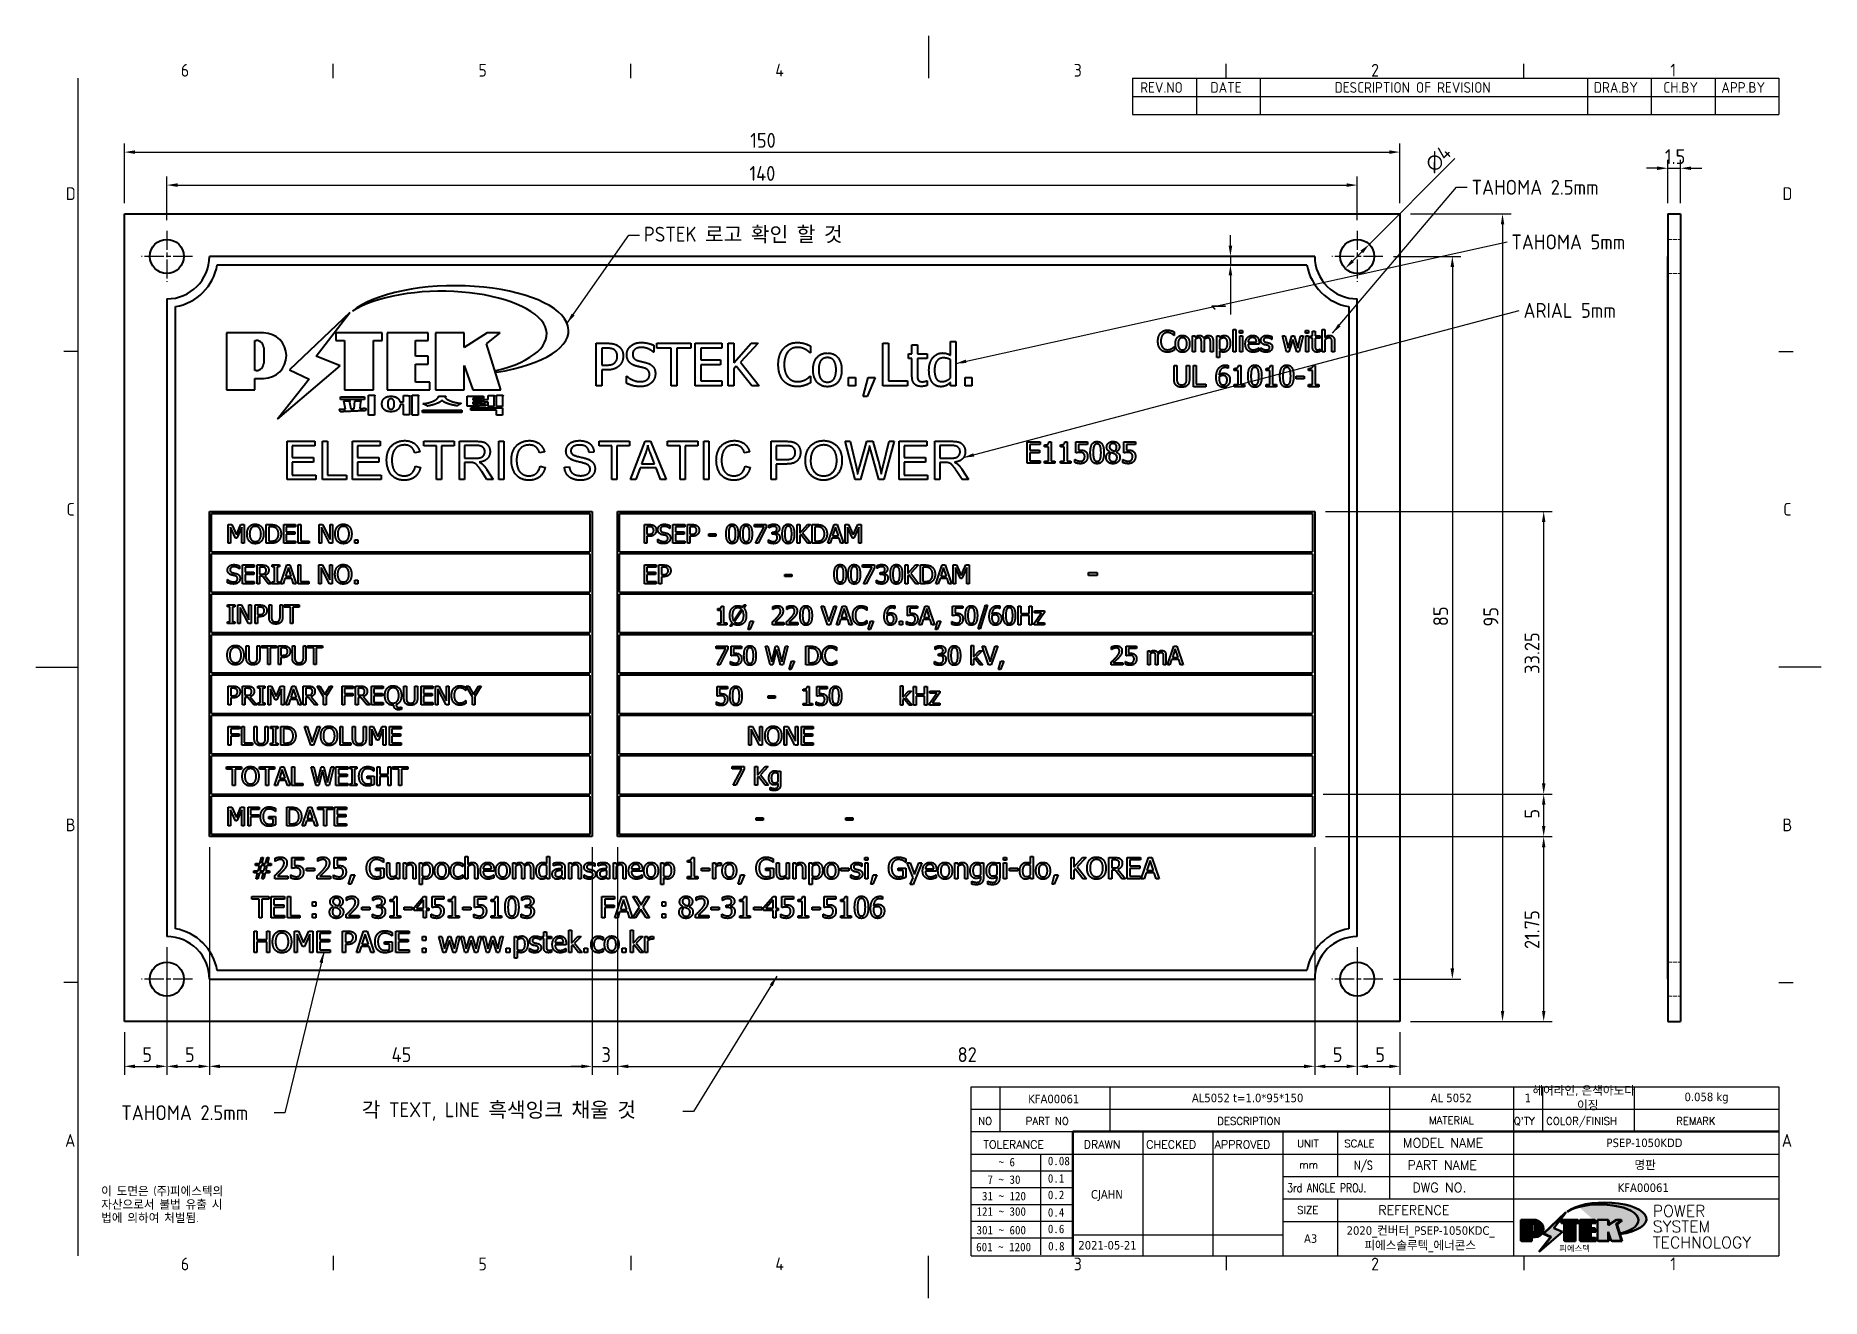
# Model space of a CAD drawing. Header units: millimetres. Extents: x 0 to 210, y 0 to 149.
import ezdxf
from ezdxf.enums import TextEntityAlignment as Align

# ---------------------------------------------------------------- set-up
doc = ezdxf.new("R2010")
doc.units = ezdxf.units.MM
doc.header["$LTSCALE"] = 0.5
doc.linetypes.add('CHAIN', pattern=[0.3543, 0.2362, -0.0295, 0.0591, -0.0295])
doc.linetypes.add('DASHED', pattern=[0.2067, 0.1654, -0.0413])
doc.layers.get('0').update_dxf_attribs({"color": 3, "lineweight": 25})
for name, color, linetype, lineweight in [('가려진 것(ISO)', 2, 'DASHED', 18), ('가려진 좁은 것(ISO)', 2, 'DASHED', 18), ('가시적인 것(ISO)', 3, 'Continuous', 40), ('경계(ISO)', 7, 'Continuous', 25), ('기호(ISO)', 5, 'Continuous', 25), ('제목(ISO)', 5, 'Continuous', 50), ('중심 표식(ISO)', 1, 'Continuous', 25), ('치수(ISO)', 2, 'Continuous', 25), ('해치(ISO)', 7, 'Continuous', 18)]:
    doc.layers.add(name, color=color, linetype=linetype, lineweight=lineweight)
doc.styles.add('HAN_291', font='')
doc.styles.add('HAN_370', font='', dxfattribs={"width": 2})
doc.styles.add('ISO ProportionalPSTEK', font='isocp.shx')
doc.styles.add('RC_284', font='ROMANC.shx')
doc.styles.add('RC_287', font='ROMANC.shx')
doc.styles.add('RC_292', font='ROMANC.shx')
doc.styles.add('ROMANT_294', font='romant.shx')
doc.styles.add('문자 텍스트_PSTEK_POSCO', font='isocp.shx')
doc.styles.add('치수 텍스트_PSTEK_POSCO', font='isocp.shx')
doc.styles.add('텍스트 스타일198', font='tahoma.ttf')
doc.styles.add('텍스트 스타일333', font='ROMANC.shx', dxfattribs={"width": 0.8})
doc.styles.get('HAN_291').set_extended_font_data('GulimChe')
doc.styles.get('HAN_370').set_extended_font_data('GulimChe')
doc.dimstyles.new('치수_PSTEK_POSCO', dxfattribs={"dimscale": 0.5, "dimtxt": 3.5, "dimasz": 2.5, "dimexe": 2, "dimexo": 2.5, "dimgap": 1, "dimtad": 1, "dimrnd": 1e-08, "dimdsep": 46, "dimtxsty": '치수 텍스트_PSTEK_POSCO', "dimcen": 0.09, "dimdle": 10, "dimclrd": 7, "dimclre": 7, "dimclrt": 2, "dimadec": 1, "dimazin": 2, "dimtfac": 1, "dimtmove": 0, "dimatfit": 3, "dimfxl": 0, "dimtolj": 1, "dimlwd": -1, "dimlwe": -1, "dimarcsym": 0})
doc.dimstyles.new('치수_PSTEK_POSCO$7', dxfattribs={"dimscale": 0.5, "dimtxt": 3.5, "dimasz": 2.5, "dimexe": 2, "dimexo": 2.5, "dimgap": 1, "dimtad": 1, "dimrnd": 1e-08, "dimdsep": 46, "dimtxsty": '치수 텍스트_PSTEK_POSCO', "dimcen": 0.09, "dimdle": 10, "dimclrd": 7, "dimclre": 7, "dimclrt": 2, "dimadec": 1, "dimazin": 2, "dimtfac": 1, "dimtmove": 0, "dimatfit": 3, "dimfxl": 0, "dimtolj": 1, "dimlwd": -1, "dimlwe": -1, "dimarcsym": 0})

msp = doc.modelspace()

# ---------------------------------------------------------------- texts
at = {"layer": '기호(ISO)', "color": 2, "char_height": 1.75, "attachment_point": 4, "style": '치수 텍스트_PSTEK_POSCO'}
for s, insert, width in [('{\\fISOCP|b0|i0;\\H1.7500;TAHOMA 2.5mm}', (168.867, 130.6707), 17.502085), ('{\\fISOCP|b0|i0;\\H1.7500;PSTEK 로고 확인 할 것}', (71.5117, 125.0589), 26.904945), ('{\\fISOCP|b0|i0;\\H1.7500;TAHOMA 5mm}', (173.5461, 124.2425), 15.558105), ('{\\fISOCP|b0|i0;\\H1.7500;ARIAL 5mm}', (174.9757, 116.1891), 12.640047), ('{\\fISOCP|b0|i0;\\H1.7500;각 TEXT, LINE 흑색잉크 채울 것}', (38.3562, 21.9704), 37.265196), ('{\\fISOCP|b0|i0;\\H1.7500;TAHOMA 2.5mm}', (10.0603, 21.8244), 17.502085)]:
    msp.add_mtext(s, dxfattribs=dict(at, insert=insert, width=width))
at = {"layer": '기호(ISO)', "color": 7, "insert": (7.6973, 13.1141), "char_height": 1, "width": 25.620069, "attachment_point": 1, "line_spacing_factor": 0.944221, "style": '문자 텍스트_PSTEK_POSCO'}
msp.add_mtext('{이 도면은 (주)피에스텍의\\P자산으로서 불법 유출 시 \\P법에 의하여 처벌됨.}', dxfattribs=at)

# ---------------------------------------------------------------- blocks, each defined once
blk = doc.blocks.new('경계 Default Border')
at = {"layer": '경계(ISO)'}
for p, q in [((70, 287), (70, 290.4)), ((140, 287), (140, 290.4)), ((280, 287), (280, 290.4)), ((350, 287), (350, 290.4)), ((10, 222.75), (6.6, 222.75)), ((410, 222.75), (413.4, 222.75)), ((10, 74.25), (6.6, 74.25)), ((410, 74.25), (413.4, 74.25)), ((70, 10), (70, 6.6)), ((140, 10), (140, 6.6)), ((280, 10), (280, 6.6)), ((350, 10), (350, 6.6))]:
    blk.add_line(p, q, dxfattribs=at)
at = {"layer": '경계(ISO)', "flags": 128}
for points in [[(210, 297), (210, 287)], [(10, 10), (10, 287)], [(0, 148.5), (10, 148.5)], [(420, 148.5), (410, 148.5)], [(210, 0), (210, 10)]]:
    blk.add_lwpolyline(points, dxfattribs=at)
at = {"layer": '경계(ISO)', "color": 2, "char_height": 3, "attachment_point": 7, "style": '문자 텍스트_PSTEK_POSCO'}
for s, insert in [('6', (34.14, 287.37)), ('5', (104.14, 287.37)), ('4', (173.97, 287.4)), ('3', (244.17, 287.37)), ('2', (314.13, 287.37)), ('1', (384.49, 287.4)), ('D', (7.08, 258.35)), ('D', (410.88, 258.35)), ('C', (7.24, 184.1)), ('C', (411.04, 184.1)), ('B', (7.08, 109.85)), ('B', (410.88, 109.85)), ('A', (6.91, 35.62)), ('A', (410.71, 35.62)), ('6', (34.14, 6.57)), ('5', (104.14, 6.57)), ('4', (173.97, 6.6)), ('3', (244.17, 6.57)), ('2', (314.13, 6.57)), ('1', (384.49, 6.6))]:
    blk.add_mtext(s, dxfattribs=dict(at, insert=insert))
blk = doc.blocks.new('제목 블록 PSTEK')
for color, points in [(252, [(317.22, 17.06), (322.03, 21.63), (322.28, 21.94), (317.05, 16.98), (318.75, 16.19), (316, 12.72), (316.34, 13), (318.92, 16.27)]), (5, [(321.62, 17.42), (319.53, 18.25), (322.45, 22.02), (317.22, 17.06), (318.92, 16.27), (316.17, 12.8)]), (1, [(324.48, 19.61), (325.24, 19.61), (325.24, 20.26), (321.23, 20.26), (321.23, 19.61), (321.98, 19.61), (321.98, 15.34), (324.48, 15.34)]), (252, [(321.98, 19.61), (321.4, 19.61), (321.4, 19.46), (321.98, 19.46)]), (252, [(324.66, 19.46), (325.42, 19.46), (325.42, 20.11), (325.24, 20.11), (325.24, 19.61), (324.48, 19.61), (324.48, 15.34), (322.16, 15.34), (322.16, 15.19), (324.66, 15.19)]), (1, [(329.23, 20.26), (325.66, 20.26), (325.66, 15.34), (329.36, 15.34), (329.36, 15.99), (328.11, 15.99), (328.11, 17.56), (329.23, 17.56), (329.23, 18.26), (328.11, 18.26), (328.11, 19.61), (329.23, 19.61)]), (252, [(328.29, 19.46), (329.41, 19.46), (329.41, 20.11), (329.23, 20.11), (329.23, 19.61), (328.11, 19.61), (328.11, 18.26), (328.29, 18.26)]), (252, [(328.29, 17.42), (329.41, 17.42), (329.41, 18.11), (329.23, 18.11), (329.23, 17.56), (328.11, 17.56), (328.11, 15.99), (328.29, 15.99)]), (1, [(332.33, 20.26), (329.86, 20.26), (329.86, 15.34), (332.33, 15.34), (332.33, 17.43), (333.07, 15.34), (335.49, 15.34), (334.25, 19.31), (335.44, 20.26), (334.31, 20.26), (332.33, 19)]), (252, [(332.51, 16.93), (332.33, 17.43), (332.33, 15.34), (330.04, 15.34), (330.04, 15.19), (332.51, 15.19)]), (252, [(332.51, 20.11), (332.33, 20.11), (332.33, 19), (332.51, 19.11)]), (252, [(335.62, 20.11), (335.25, 20.11), (334.25, 19.31), (335.49, 15.34), (333.2, 15.34), (333.25, 15.19), (335.66, 15.19), (334.43, 19.16)]), (252, [(329.54, 15.85), (329.36, 15.85), (329.36, 15.34), (325.83, 15.34), (325.83, 15.19), (329.54, 15.19)])]:
    blk.add_hatch(color=color).paths.add_polyline_path(points)
h = blk.add_hatch(color=1)
edge = h.paths.add_edge_path(flags=0)
edge.add_line((314.22, 19.61), (314.22, 17))
edge.add_line((314.22, 17), (314.35, 17))
edge.add_arc((314.35, 17.65), 0.651, 270, 360)
edge.add_line((315, 17.65), (315, 18.96))
edge.add_arc((314.35, 18.96), 0.651, 0, 90)
edge.add_line((314.35, 19.61), (314.22, 19.61))
edge = h.paths.add_edge_path()
edge.add_arc((314.98, 18.29), 1.97, 270, 450)
edge.add_line((314.98, 20.26), (311.77, 20.26))
edge.add_line((311.77, 20.26), (311.77, 15.34))
edge.add_line((311.77, 15.34), (314.22, 15.34))
edge.add_line((314.22, 15.34), (314.22, 16.32))
edge.add_line((314.22, 16.32), (314.98, 16.32))
h = blk.add_hatch(color=252)
edge = h.paths.add_edge_path()
edge.add_arc((314.98, 18.29), 1.97, 270, 406.8279)
edge.add_arc((315.16, 18.14), 1.97, -90, 53.561, ccw=False)
edge.add_line((315.16, 16.17), (314.4, 16.17))
edge.add_line((314.4, 16.17), (314.4, 15.19))
edge.add_line((314.4, 15.19), (311.94, 15.19))
edge.add_line((311.94, 15.19), (311.94, 15.34))
edge.add_line((311.94, 15.34), (314.22, 15.34))
edge.add_line((314.22, 15.34), (314.22, 16.32))
edge.add_line((314.22, 16.32), (314.98, 16.32))
h = blk.add_hatch(color=252)
edge = h.paths.add_edge_path()
edge.add_line((314.4, 19.46), (314.53, 19.46))
edge.add_arc((314.53, 18.81), 0.651, 60.4189, 90, ccw=False)
edge.add_arc((314.35, 18.96), 0.651, 39.9699, 90)
edge.add_line((314.35, 19.61), (314.22, 19.61))
edge.add_line((314.22, 19.61), (314.22, 17))
edge.add_line((314.22, 17), (314.35, 17))
edge.add_arc((314.35, 17.65), 0.651, 270, 274.6931)
edge.add_line((314.4, 17), (314.4, 19.46))
at = {"layer": '해치(ISO)'}
h = blk.add_hatch(color=140, dxfattribs=at)
edge = h.paths.add_edge_path()
edge.add_ellipse((330.37, 20.16), major_axis=(9.1, 0), ratio=0.40699, start_angle=301.3098, end_angle=507.7437)
edge.add_ellipse((331.53, 20.46), major_axis=(-9.82, 0), ratio=0.39426, start_angle=111.5121, end_angle=334.4703, ccw=False)
edge.add_line((335.14, 16.86), (335.1, 16.99))
at = {"color": 180}
for p, q in [((182.48, 11.79), (182.48, 51.57)), ((182.48, 51.57), (372.48, 51.57)), ((189.27, 51.57), (189.27, 41.01)), ((215.22, 41.01), (215.22, 51.57)), ((280.88, 51.57), (280.88, 41.01)), ((310.09, 51.57), (310.09, 41.01)), ((316.9, 51.57), (316.9, 41.01)), ((338.46, 51.57), (338.46, 41.01)), ((372.48, 51.57), (372.48, 11.79)), ((182.48, 46.29), (372.48, 46.29)), ((182.48, 41.01), (206.45, 41.01)), ((222.94, 11.79), (222.94, 41.01)), ((239.43, 11.79), (239.43, 41.01)), ((255.92, 11.79), (255.92, 41.01)), ((268.69, 41.01), (268.69, 30.45)), ((280.88, 41.01), (280.88, 25.17)), ((310.09, 41.01), (310.09, 11.79)), ((182.48, 35.73), (206.45, 35.73)), ((198.86, 12.03), (198.86, 35.73)), ((206.45, 35.73), (372.48, 35.73)), ((182.48, 31.78), (206.45, 31.78)), ((255.92, 30.45), (372.48, 30.45)), ((182.48, 27.83), (206.45, 27.83)), ((182.48, 23.88), (206.45, 23.88)), ((255.92, 25.17), (372.48, 25.17)), ((268.69, 25.17), (268.69, 11.79)), ((182.48, 19.93), (206.45, 19.93)), ((255.92, 19.89), (310.09, 19.89)), ((182.48, 15.98), (206.45, 15.98)), ((206.45, 16.74), (255.92, 16.74)), ((182.48, 11.79), (372.48, 11.79))]:
    blk.add_line(p, q, dxfattribs=at)
at = {"color": 7, "lineweight": 50}
for p, q in [((206.45, 11.79), (206.45, 41.01)), ((206.45, 41.01), (372.48, 41.01))]:
    blk.add_line(p, q, dxfattribs=at)
at = {"color": 7}
for p, q in [((322.28, 21.94), (317.05, 16.98)), ((322.45, 22.02), (317.22, 17.06)), ((317.22, 17.06), (322.03, 21.63)), ((319.53, 18.25), (322.45, 22.02)), ((322.03, 21.63), (322.28, 21.94)), ((314.98, 20.26), (311.77, 20.26)), ((311.77, 20.26), (311.77, 15.34)), ((314.98, 20.26), (311.77, 20.26)), ((311.77, 20.26), (311.77, 15.34)), ((314.22, 17), (314.22, 19.61)), ((314.22, 19.61), (314.35, 19.61)), ((314.35, 19.61), (314.22, 19.61)), ((314.22, 19.61), (314.22, 17)), ((314.22, 17), (314.22, 19.61)), ((314.22, 19.61), (314.35, 19.61)), ((314.35, 17), (314.22, 17)), ((314.22, 17), (314.35, 17)), ((314.35, 17), (314.22, 17)), ((314.4, 19.46), (314.53, 19.46)), ((314.4, 17), (314.4, 19.46)), ((315, 18.96), (315, 17.65)), ((315, 18.96), (315, 17.65)), ((316.17, 12.8), (321.62, 17.42)), ((317.05, 16.98), (318.75, 16.19)), ((318.92, 16.27), (317.22, 17.06)), ((317.22, 17.06), (318.92, 16.27)), ((321.62, 17.42), (319.53, 18.25)), ((325.24, 20.26), (321.23, 20.26)), ((321.23, 20.26), (321.23, 19.61)), ((325.24, 20.26), (321.23, 20.26)), ((321.23, 20.26), (321.23, 19.61)), ((321.23, 19.61), (321.98, 19.61)), ((321.23, 19.61), (321.98, 19.61)), ((321.4, 19.61), (321.4, 19.46)), ((321.98, 19.61), (321.4, 19.61)), ((321.4, 19.46), (321.98, 19.46)), ((321.98, 19.61), (321.98, 15.34)), ((321.98, 19.46), (321.98, 19.61)), ((321.98, 19.61), (321.98, 15.34)), ((324.48, 19.61), (325.24, 19.61)), ((324.48, 15.34), (324.48, 19.61)), ((325.24, 19.61), (324.48, 19.61)), ((324.48, 19.61), (324.48, 15.34)), ((324.48, 19.61), (325.24, 19.61)), ((324.48, 15.34), (324.48, 19.61)), ((324.66, 19.46), (325.42, 19.46)), ((324.66, 15.19), (324.66, 19.46)), ((325.24, 19.61), (325.24, 20.26)), ((325.24, 19.61), (325.24, 20.26)), ((325.42, 20.11), (325.24, 20.11)), ((325.24, 20.11), (325.24, 19.61)), ((325.42, 19.46), (325.42, 20.11)), ((329.23, 20.26), (325.66, 20.26)), ((325.66, 20.26), (325.66, 15.34)), ((325.66, 20.26), (325.66, 15.34)), ((329.23, 20.26), (325.66, 20.26)), ((328.11, 18.26), (328.11, 19.61)), ((328.11, 19.61), (329.23, 19.61)), ((329.23, 19.61), (328.11, 19.61)), ((328.11, 19.61), (328.11, 18.26)), ((328.11, 18.26), (328.11, 19.61)), ((328.11, 19.61), (329.23, 19.61)), ((329.23, 18.26), (328.11, 18.26)), ((328.11, 18.26), (328.29, 18.26)), ((329.23, 18.26), (328.11, 18.26)), ((328.11, 17.56), (329.23, 17.56)), ((328.11, 15.99), (328.11, 17.56)), ((329.23, 17.56), (328.11, 17.56)), ((328.11, 17.56), (328.11, 15.99)), ((328.11, 17.56), (329.23, 17.56)), ((328.11, 15.99), (328.11, 17.56)), ((328.29, 18.26), (328.29, 19.46)), ((328.29, 19.46), (329.41, 19.46)), ((328.29, 15.99), (328.29, 17.42)), ((328.29, 17.42), (329.41, 17.42)), ((329.23, 19.61), (329.23, 20.26)), ((329.23, 19.61), (329.23, 20.26)), ((329.41, 20.11), (329.23, 20.11)), ((329.23, 20.11), (329.23, 19.61)), ((329.23, 17.56), (329.23, 18.26)), ((329.23, 17.56), (329.23, 18.26)), ((329.41, 18.11), (329.23, 18.11)), ((329.23, 18.11), (329.23, 17.56)), ((329.41, 19.46), (329.41, 20.11)), ((329.41, 17.42), (329.41, 18.11)), ((332.33, 20.26), (329.86, 20.26)), ((329.86, 20.26), (329.86, 15.34)), ((329.86, 20.26), (329.86, 15.34)), ((332.33, 20.26), (329.86, 20.26)), ((334.31, 20.26), (332.33, 19)), ((332.33, 19), (332.33, 20.26)), ((334.31, 20.26), (332.33, 19)), ((332.33, 19), (332.33, 20.26)), ((332.51, 20.11), (332.33, 20.11)), ((332.33, 20.11), (332.33, 19)), ((332.33, 19), (332.51, 19.11)), ((332.33, 17.43), (333.07, 15.34)), ((332.33, 15.34), (332.33, 17.43)), ((332.51, 16.93), (332.33, 17.43)), ((332.33, 17.43), (332.33, 15.34)), ((332.33, 17.43), (333.07, 15.34)), ((332.33, 15.34), (332.33, 17.43)), ((332.51, 19.11), (332.51, 20.11)), ((332.51, 15.19), (332.51, 16.93)), ((334.25, 19.31), (335.44, 20.26)), ((334.25, 19.31), (335.44, 20.26)), ((335.25, 20.11), (334.25, 19.31)), ((335.49, 15.34), (334.25, 19.31)), ((334.25, 19.31), (335.49, 15.34)), ((335.49, 15.34), (334.25, 19.31)), ((335.44, 20.26), (334.31, 20.26)), ((335.44, 20.26), (334.31, 20.26)), ((334.43, 19.16), (335.62, 20.11)), ((335.66, 15.19), (334.43, 19.16)), ((335.62, 20.11), (335.25, 20.11)), ((345.04, 17.5), (344.99, 17.69)), ((311.77, 15.34), (314.22, 15.34)), ((311.77, 15.34), (314.22, 15.34)), ((314.22, 15.34), (311.94, 15.34)), ((311.94, 15.34), (311.94, 15.19)), ((311.94, 15.19), (314.4, 15.19)), ((314.22, 16.32), (314.98, 16.32)), ((314.22, 15.34), (314.22, 16.32)), ((314.98, 16.32), (314.22, 16.32)), ((314.22, 16.32), (314.22, 15.34)), ((314.22, 16.32), (314.98, 16.32)), ((314.22, 15.34), (314.22, 16.32)), ((314.4, 16.17), (315.16, 16.17)), ((314.4, 15.19), (314.4, 16.17)), ((318.75, 16.19), (316, 12.72)), ((316, 12.72), (316.34, 13)), ((318.92, 16.27), (316.17, 12.8)), ((316.34, 13), (318.92, 16.27)), ((321.98, 15.34), (324.48, 15.34)), ((321.98, 15.34), (324.48, 15.34)), ((324.48, 15.34), (322.16, 15.34)), ((322.16, 15.34), (322.16, 15.19)), ((322.16, 15.19), (324.66, 15.19)), ((325.66, 15.34), (329.36, 15.34)), ((325.66, 15.34), (329.36, 15.34)), ((329.36, 15.34), (325.83, 15.34)), ((325.83, 15.34), (325.83, 15.19)), ((325.83, 15.19), (329.54, 15.19)), ((329.36, 15.99), (328.11, 15.99)), ((328.11, 15.99), (328.29, 15.99)), ((329.36, 15.99), (328.11, 15.99)), ((329.36, 15.34), (329.36, 15.99)), ((329.36, 15.34), (329.36, 15.99)), ((329.54, 15.85), (329.36, 15.85)), ((329.36, 15.85), (329.36, 15.34)), ((329.54, 15.19), (329.54, 15.85)), ((329.86, 15.34), (332.33, 15.34)), ((329.86, 15.34), (332.33, 15.34)), ((332.33, 15.34), (330.04, 15.34)), ((330.04, 15.34), (330.04, 15.19)), ((330.04, 15.19), (332.51, 15.19)), ((333.07, 15.34), (335.49, 15.34)), ((333.07, 15.34), (335.49, 15.34)), ((335.49, 15.34), (333.2, 15.34)), ((333.2, 15.34), (333.25, 15.19)), ((333.25, 15.19), (335.66, 15.19))]:
    blk.add_line(p, q, dxfattribs=at)
at = {"color": 5}
for p, q in [((322.45, 22.02), (317.22, 17.06)), ((319.53, 18.25), (322.45, 22.02)), ((316.17, 12.8), (321.62, 17.42)), ((317.22, 17.06), (318.92, 16.27)), ((321.62, 17.42), (319.53, 18.25)), ((318.92, 16.27), (316.17, 12.8))]:
    blk.add_line(p, q, dxfattribs=at)
at = {"color": 1}
for p, q in [((314.98, 20.26), (311.77, 20.26)), ((311.77, 20.26), (311.77, 15.34)), ((314.22, 17), (314.22, 19.61)), ((314.22, 19.61), (314.35, 19.61)), ((314.35, 17), (314.22, 17)), ((315, 18.96), (315, 17.65)), ((325.24, 20.26), (321.23, 20.26)), ((321.23, 20.26), (321.23, 19.61)), ((321.23, 19.61), (321.98, 19.61)), ((321.98, 19.61), (321.98, 15.34)), ((324.48, 19.61), (325.24, 19.61)), ((324.48, 15.34), (324.48, 19.61)), ((325.24, 19.61), (325.24, 20.26)), ((329.23, 20.26), (325.66, 20.26)), ((325.66, 20.26), (325.66, 15.34)), ((328.11, 18.26), (328.11, 19.61)), ((328.11, 19.61), (329.23, 19.61)), ((329.23, 18.26), (328.11, 18.26)), ((328.11, 17.56), (329.23, 17.56)), ((328.11, 15.99), (328.11, 17.56)), ((329.23, 19.61), (329.23, 20.26)), ((329.23, 17.56), (329.23, 18.26)), ((332.33, 20.26), (329.86, 20.26)), ((329.86, 20.26), (329.86, 15.34)), ((334.31, 20.26), (332.33, 19)), ((332.33, 19), (332.33, 20.26)), ((332.33, 17.43), (333.07, 15.34)), ((332.33, 15.34), (332.33, 17.43)), ((334.25, 19.31), (335.44, 20.26)), ((335.49, 15.34), (334.25, 19.31)), ((335.44, 20.26), (334.31, 20.26)), ((311.77, 15.34), (314.22, 15.34)), ((314.22, 16.32), (314.98, 16.32)), ((314.22, 15.34), (314.22, 16.32)), ((321.98, 15.34), (324.48, 15.34)), ((325.66, 15.34), (329.36, 15.34)), ((329.36, 15.99), (328.11, 15.99)), ((329.36, 15.34), (329.36, 15.99)), ((329.86, 15.34), (332.33, 15.34)), ((333.07, 15.34), (335.49, 15.34))]:
    blk.add_line(p, q, dxfattribs=at)
at = {"color": 7}
for centre, radius, start, end in [((314.35, 18.96), 0.651, 0, 90), ((314.35, 18.96), 0.651, 39.9699, 90), ((314.35, 18.96), 0.651, 0, 90), ((314.35, 17.65), 0.651, 270, 0), ((314.35, 17.65), 0.651, 270, 0), ((314.35, 17.65), 0.651, 270, 274.6931), ((314.53, 18.81), 0.651, 60.4189, 90), ((314.98, 18.29), 1.97, 270, 90), ((314.98, 18.29), 1.97, 270, 90), ((314.98, 18.29), 1.97, 270, 46.8279), ((315.16, 18.14), 1.97, 270, 53.561)]:
    blk.add_arc(centre, radius, start, end, dxfattribs=at)
at = {"color": 1}
for centre, radius, start, end in [((314.35, 18.96), 0.651, 0, 90), ((314.35, 17.65), 0.651, 270, 0), ((314.98, 18.29), 1.97, 270, 90)]:
    blk.add_arc(centre, radius, start, end, dxfattribs=at)
at = {"layer": '제목(ISO)', "lineweight": 18}
blk.add_line((182.48, 35.73), (182.48, 11.79), dxfattribs=at)
at = {"layer": '제목(ISO)'}
for p, q in [((322.28, 21.94), (317.05, 16.98)), ((322.45, 22.02), (317.22, 17.06)), ((317.22, 17.06), (322.03, 21.63)), ((319.53, 18.25), (322.45, 22.02)), ((322.03, 21.63), (322.28, 21.94)), ((314.98, 20.26), (311.77, 20.26)), ((311.77, 20.26), (311.77, 15.34)), ((314.22, 17), (314.22, 19.61)), ((314.22, 19.61), (314.35, 19.61)), ((314.35, 19.61), (314.22, 19.61)), ((314.22, 19.61), (314.22, 17)), ((314.35, 17), (314.22, 17)), ((314.22, 17), (314.35, 17)), ((314.4, 19.46), (314.53, 19.46)), ((314.4, 17), (314.4, 19.46)), ((315, 18.96), (315, 17.65)), ((316.17, 12.8), (321.62, 17.42)), ((317.05, 16.98), (318.75, 16.19)), ((317.22, 17.06), (318.92, 16.27)), ((318.92, 16.27), (317.22, 17.06)), ((321.62, 17.42), (319.53, 18.25)), ((325.24, 20.26), (321.23, 20.26)), ((321.23, 20.26), (321.23, 19.61)), ((321.23, 19.61), (321.98, 19.61)), ((321.98, 19.61), (321.4, 19.61)), ((321.4, 19.61), (321.4, 19.46)), ((321.4, 19.46), (321.98, 19.46)), ((321.98, 19.61), (321.98, 15.34)), ((321.98, 19.46), (321.98, 19.61)), ((324.48, 19.61), (325.24, 19.61)), ((324.48, 15.34), (324.48, 19.61)), ((325.24, 19.61), (324.48, 19.61)), ((324.48, 19.61), (324.48, 15.34)), ((324.66, 19.46), (325.42, 19.46)), ((324.66, 15.19), (324.66, 19.46)), ((325.24, 19.61), (325.24, 20.26)), ((325.42, 20.11), (325.24, 20.11)), ((325.24, 20.11), (325.24, 19.61)), ((325.42, 19.46), (325.42, 20.11)), ((329.23, 20.26), (325.66, 20.26)), ((325.66, 20.26), (325.66, 15.34)), ((328.11, 18.26), (328.11, 19.61)), ((328.11, 19.61), (329.23, 19.61)), ((329.23, 19.61), (328.11, 19.61)), ((328.11, 19.61), (328.11, 18.26)), ((329.23, 18.26), (328.11, 18.26)), ((328.11, 18.26), (328.29, 18.26)), ((328.11, 15.99), (328.11, 17.56)), ((328.11, 17.56), (329.23, 17.56)), ((329.23, 17.56), (328.11, 17.56)), ((328.11, 17.56), (328.11, 15.99)), ((328.29, 19.46), (329.41, 19.46)), ((328.29, 18.26), (328.29, 19.46)), ((328.29, 17.42), (329.41, 17.42)), ((328.29, 15.99), (328.29, 17.42)), ((329.23, 19.61), (329.23, 20.26)), ((329.41, 20.11), (329.23, 20.11)), ((329.23, 20.11), (329.23, 19.61)), ((329.23, 17.56), (329.23, 18.26)), ((329.41, 18.11), (329.23, 18.11)), ((329.23, 18.11), (329.23, 17.56)), ((329.41, 19.46), (329.41, 20.11)), ((329.41, 17.42), (329.41, 18.11)), ((332.33, 20.26), (329.86, 20.26)), ((329.86, 20.26), (329.86, 15.34)), ((334.31, 20.26), (332.33, 19)), ((332.33, 19), (332.33, 20.26)), ((332.51, 20.11), (332.33, 20.11)), ((332.33, 20.11), (332.33, 19)), ((332.33, 19), (332.51, 19.11)), ((332.33, 15.34), (332.33, 17.43)), ((332.33, 17.43), (333.07, 15.34)), ((332.51, 16.93), (332.33, 17.43)), ((332.33, 17.43), (332.33, 15.34)), ((332.51, 19.11), (332.51, 20.11)), ((332.51, 15.19), (332.51, 16.93)), ((334.25, 19.31), (335.44, 20.26)), ((335.25, 20.11), (334.25, 19.31)), ((335.49, 15.34), (334.25, 19.31)), ((334.25, 19.31), (335.49, 15.34)), ((335.44, 20.26), (334.31, 20.26)), ((334.43, 19.16), (335.62, 20.11)), ((335.66, 15.19), (334.43, 19.16)), ((335.62, 20.11), (335.25, 20.11)), ((311.77, 15.34), (314.22, 15.34)), ((314.22, 15.34), (311.94, 15.34)), ((311.94, 15.34), (311.94, 15.19)), ((311.94, 15.19), (314.4, 15.19)), ((314.22, 15.34), (314.22, 16.32)), ((314.22, 16.32), (314.98, 16.32)), ((314.98, 16.32), (314.22, 16.32)), ((314.22, 16.32), (314.22, 15.34)), ((314.4, 15.19), (314.4, 16.17)), ((314.4, 16.17), (315.16, 16.17)), ((318.75, 16.19), (316, 12.72)), ((316, 12.72), (316.34, 13)), ((318.92, 16.27), (316.17, 12.8)), ((316.34, 13), (318.92, 16.27)), ((321.98, 15.34), (324.48, 15.34)), ((324.48, 15.34), (322.16, 15.34)), ((322.16, 15.34), (322.16, 15.19)), ((322.16, 15.19), (324.66, 15.19)), ((325.66, 15.34), (329.36, 15.34)), ((329.36, 15.34), (325.83, 15.34)), ((325.83, 15.34), (325.83, 15.19)), ((325.83, 15.19), (329.54, 15.19)), ((329.36, 15.99), (328.11, 15.99)), ((328.11, 15.99), (328.29, 15.99)), ((329.36, 15.34), (329.36, 15.99)), ((329.54, 15.85), (329.36, 15.85)), ((329.36, 15.85), (329.36, 15.34)), ((329.54, 15.19), (329.54, 15.85)), ((329.86, 15.34), (332.33, 15.34)), ((332.33, 15.34), (330.04, 15.34)), ((330.04, 15.34), (330.04, 15.19)), ((330.04, 15.19), (332.51, 15.19)), ((333.07, 15.34), (335.49, 15.34)), ((335.49, 15.34), (333.2, 15.34)), ((333.2, 15.34), (333.25, 15.19)), ((333.25, 15.19), (335.66, 15.19))]:
    blk.add_line(p, q, dxfattribs=at)
at = {"layer": '제목(ISO)', "color": 4}
blk.add_line((335.14, 16.86), (335.1, 16.99), dxfattribs=at)
at = {"layer": '제목(ISO)'}
for centre, radius, start, end in [((314.35, 18.96), 0.651, 0, 90), ((314.35, 18.96), 0.651, 39.9699, 90), ((314.35, 17.65), 0.651, 270, 0), ((314.35, 17.65), 0.651, 270, 274.6931), ((314.53, 18.81), 0.651, 60.4189, 90), ((314.98, 18.29), 1.97, 46.8279, 90), ((314.98, 18.29), 1.97, 270, 46.8279), ((314.98, 18.29), 1.97, 270, 46.8279), ((315.16, 18.14), 1.97, 270, 53.561)]:
    blk.add_arc(centre, radius, start, end, dxfattribs=at)
at = {"layer": '제목(ISO)', "color": 4}
for centre, major_axis, ratio, start_param, end_param in [((331.53, 20.46), (9.82, 0), 0.39426, 5.087845, 8.9792), ((330.37, 20.16), (9.1, 0), 0.40699, 5.258849, 8.861799)]:
    blk.add_ellipse(centre, major_axis=major_axis, ratio=ratio, start_param=start_param, end_param=end_param, dxfattribs=at)
at = {"color": 2}
for s, height, style, p in [('NO', 1.742, 'RC_284', (184.14, 42.62)), ('PART NO', 1.742, 'RC_284', (195.34, 42.62)), ('DESCRIPTION', 1.7424, 'RC_284', (240.4, 42.62)), ("Q'TY", 1.742, 'RC_284', (310.14, 42.62)), ('COLOR/FINISH', 1.7424, 'RC_284', (317.77, 42.62)), ('REMARK', 1.742, 'RC_284', (348.35, 42.62)), (' TOLERANCE', 1.9, 'RC_287', (184.09, 37.01)), ('DRAWN', 1.9, 'RC_287', (208.98, 37.01)), ('CHECKED', 1.9, 'RC_287', (223.69, 37.01)), ('APPROVED', 1.9, 'RC_287', (239.78, 37.01)), ('UNIT', 1.742, 'RC_284', (259.17, 37.34)), ('SCALE', 1.742, 'RC_284', (270.29, 37.34)), ('MODEL NAME', 2.178, 'RC_292', (284.1, 37.25)), ('    ~ 6', 2, 'HAN_291', (183.77, 32.82)), ('0.08', 2, 'HAN_291', (200.55, 33.1)), ('PART NAME', 2.178, 'RC_292', (285.14, 32.03)), ('  7 ~ 30', 2, 'HAN_291', (183.77, 28.71)), ('0.1', 2, 'HAN_291', (200.55, 28.99)), ('mm', 1.742, 'RC_284', (259.65, 32.35)), (' 31 ~ 120', 2, 'HAN_291', (183.77, 24.83)), ('0.2', 2, 'HAN_291', (200.55, 25.11)), (' DWG NO.', 2.178, 'RC_292', (284.81, 26.75)), ('121 ~ 300', 2, 'HAN_291', (183.77, 21.21)), ('0.4', 2, 'HAN_291', (200.55, 21)), ('SIZE', 1.742, 'RC_284', (259.17, 21.69)), ('REFERENCE', 2.178, 'RC_292', (278.27, 21.43)), ('301 ~ 600', 2, 'HAN_291', (183.77, 16.83)), ('0.6', 2, 'HAN_291', (200.55, 17.12)), ('601 ~ 1200', 2, 'HAN_291', (183.68, 12.85)), ('0.8', 2, 'HAN_291', (200.61, 13.06))]:
    blk.add_text(s, height=height, dxfattribs=dict(at, style=style)).set_placement(p)
at = {"color": 2, "style": 'RC_284'}
blk.add_text('MATERIAL', height=1.742, dxfattribs=at).set_placement((295.48, 43.65), align=Align.MIDDLE_CENTER)
at = {"color": 7, "style": '텍스트 스타일333', "width": 0.8}
blk.add_text('N/S', height=2, dxfattribs=at).set_placement((274.78, 33.09), align=Align.MIDDLE_CENTER)
at = {"color": 2, "style": '텍스트 스타일333', "width": 0.8}
blk.add_text('3rd ANGLE PROJ.', height=2, dxfattribs=at).set_placement((256.84, 26.76))
at = {"color": 7, "style": 'ROMANT_294'}
for s, p in [('POWER', (342.83, 20.97)), ('SYSTEM', (342.83, 17.33)), ('TECHNOLOGY', (342.83, 13.57))]:
    blk.add_text(s, height=2.7, dxfattribs=at).set_placement(p)
at = {"color": 7, "insert": (320.85, 14.21), "char_height": 1.4, "attachment_point": 1, "line_spacing_factor": 0.332, "style": 'HAN_370'}
blk.add_mtext('\\fHY견고딕|b0|i0;\\H1.4000;피에스텍', dxfattribs=at)
at = {"layer": '제목(ISO)', "color": 7, "style": '텍스트 스타일198'}
for tag, p in [('4._COLOR_001', (314.54, 49.66)), ('질량\\P3;_001', (350.3, 48.16)), ('부품_번호_001', (195.92, 47.68)), ('설명_001', (234.44, 47.92)), ('재질_001', (290.6, 47.93)), ("3._Q'TY_001", (312.71, 47.92)), ('4._COLOR_002', (325.03, 46.24)), ('1._MODEL_NAME_001', (331.94, 37.37)), ('제목_001', (338.54, 32.15)), ('설계자_001', (210.68, 25.23)), ('부품_번호_001', (334.58, 26.81)), ('시트_크기_001', (260.81, 14.84)), ('프로젝트_001', (270.82, 16.73)), ('작성_날짜_001', (207.73, 13.27)), ('프로젝트_002', (274.99, 13.26))]:
    blk.add_attdef(tag, p, '', height=2, dxfattribs=at)
for tag, p in [('점검자', (231.18, 26.23)), ('엔지니어링_승인자', (247.67, 26.23)), ('점검_날짜', (231.18, 14.27)), ('엔지니어링_승인_날짜', (247.67, 14.27))]:
    blk.add_attdef(tag, text='', height=2, dxfattribs=at).set_placement(p, align=Align.MIDDLE_CENTER)
blk = doc.blocks.new('리비전 내역')
at = {"layer": '기호(ISO)'}
for p, q in [((258, 287), (410, 287)), ((258, 287), (258, 282.72)), ((273, 287), (273, 282.72)), ((288, 287), (288, 282.72)), ((365, 287), (365, 282.72)), ((380, 287), (380, 282.72)), ((395, 287), (395, 282.72)), ((410, 287), (410, 282.72)), ((258, 282.72), (410, 282.72)), ((258, 282.72), (258, 278.44)), ((273, 282.72), (273, 278.44)), ((288, 282.72), (288, 278.44)), ((365, 282.72), (365, 278.44)), ((380, 282.72), (380, 278.44)), ((395, 282.72), (395, 278.44)), ((410, 282.72), (410, 278.44)), ((258, 278.44), (410, 278.44))]:
    blk.add_line(p, q, dxfattribs=at)
at = {"layer": '기호(ISO)', "color": 2, "char_height": 2.5, "attachment_point": 7, "style": 'ISO ProportionalPSTEK'}
for s, insert in [('REV.NO', (259.79, 283.58)), ('DATE', (276.31, 283.58)), ('DESCRIPTION OF REVISION', (305.51, 283.58)), ('DRA.BY', (366.48, 283.58)), ('CH.BY', (382.86, 283.58)), ('APP.BY', (396.48, 283.58))]:
    blk.add_mtext(s, dxfattribs=dict(at, insert=insert))
blk = doc.blocks.new('*D22')
at = {"layer": 'Defpoints', "color": 0}
for p in [(155.43, 130.93), (15.43, 125.55), (155.43, 125.55)]:
    blk.add_point(p, dxfattribs=at)
at = {"layer": '치수(ISO)', "color": 7}
for p, q in [((15.43, 126.8), (15.43, 131.93)), ((16.68, 130.93), (154.18, 130.93)), ((155.43, 126.8), (155.43, 131.93))]:
    blk.add_line(p, q, dxfattribs=at)
for points in [[(16.68, 131.14), (16.68, 130.72), (15.43, 130.93)], [(154.18, 131.14), (154.18, 130.72), (155.43, 130.93)]]:
    blk.add_solid(points, dxfattribs=at)
at = {"layer": '치수(ISO)', "color": 2, "insert": (83.94, 132.3), "char_height": 1.75, "attachment_point": 4, "style": '치수 텍스트_PSTEK_POSCO'}
blk.add_mtext('\\A1;140', dxfattribs=at)
blk = doc.blocks.new('*D23')
at = {"layer": 'Defpoints', "color": 0}
for p in [(160.43, 134.81), (10.43, 127.55), (160.43, 127.55)]:
    blk.add_point(p, dxfattribs=at)
at = {"layer": '치수(ISO)', "color": 7}
for p, q in [((10.43, 128.8), (10.43, 135.81)), ((11.68, 134.81), (159.18, 134.81)), ((160.43, 128.8), (160.43, 135.81))]:
    blk.add_line(p, q, dxfattribs=at)
for points in [[(11.68, 135.02), (11.68, 134.6), (10.43, 134.81)], [(159.18, 135.02), (159.18, 134.6), (160.43, 134.81)]]:
    blk.add_solid(points, dxfattribs=at)
at = {"layer": '치수(ISO)', "color": 2, "insert": (84.03, 136.19), "char_height": 1.75, "attachment_point": 4, "style": '치수 텍스트_PSTEK_POSCO'}
blk.add_mtext('\\A1;150', dxfattribs=at)
blk = doc.blocks.new('*D24')
at = {"layer": 'Defpoints', "color": 0}
for p in [(158.43, 122.55), (158.43, 37.55), (166.61, 37.55)]:
    blk.add_point(p, dxfattribs=at)
at = {"layer": '치수(ISO)', "color": 7}
for p, q in [((159.68, 122.55), (167.61, 122.55)), ((166.61, 121.3), (166.61, 38.8)), ((159.68, 37.55), (167.61, 37.55))]:
    blk.add_line(p, q, dxfattribs=at)
for points in [[(166.4, 121.3), (166.82, 121.3), (166.61, 122.55)], [(166.4, 38.8), (166.82, 38.8), (166.61, 37.55)]]:
    blk.add_solid(points, dxfattribs=at)
at = {"layer": '치수(ISO)', "color": 2, "insert": (165.23, 79.05), "char_height": 1.75, "attachment_point": 4, "rotation": 90, "style": '치수 텍스트_PSTEK_POSCO'}
blk.add_mtext('\\A1;85', dxfattribs=at)
blk = doc.blocks.new('*D25')
at = {"layer": 'Defpoints', "color": 0}
for p in [(160.43, 127.55), (160.43, 32.55), (172.51, 32.55)]:
    blk.add_point(p, dxfattribs=at)
at = {"layer": '치수(ISO)', "color": 7}
for p, q in [((161.68, 127.55), (173.51, 127.55)), ((172.51, 126.3), (172.51, 33.8)), ((161.68, 32.55), (173.51, 32.55))]:
    blk.add_line(p, q, dxfattribs=at)
for points in [[(172.31, 126.3), (172.72, 126.3), (172.51, 127.55)], [(172.31, 33.8), (172.72, 33.8), (172.51, 32.55)]]:
    blk.add_solid(points, dxfattribs=at)
at = {"layer": '치수(ISO)', "color": 2, "insert": (171.14, 79.01), "char_height": 1.75, "attachment_point": 4, "rotation": 90, "style": '치수 텍스트_PSTEK_POSCO'}
blk.add_mtext('\\A1;95', dxfattribs=at)
blk = doc.blocks.new('*D26')
at = {"layer": 'Defpoints', "color": 0}
for p in [(15.43, 42.55), (10.43, 32.55), (15.43, 27.28)]:
    blk.add_point(p, dxfattribs=at)
at = {"layer": '치수(ISO)', "color": 7}
for p, q in [((15.43, 41.3), (15.43, 26.28)), ((10.43, 31.3), (10.43, 26.28)), ((11.68, 27.28), (14.18, 27.28))]:
    blk.add_line(p, q, dxfattribs=at)
for points in [[(11.68, 27.49), (11.68, 27.07), (10.43, 27.28)], [(14.18, 27.49), (14.18, 27.07), (15.43, 27.28)]]:
    blk.add_solid(points, dxfattribs=at)
at = {"layer": '치수(ISO)', "color": 2, "insert": (12.54, 28.66), "char_height": 1.75, "attachment_point": 4, "style": '치수 텍스트_PSTEK_POSCO'}
blk.add_mtext('\\A1;5', dxfattribs=at)
blk = doc.blocks.new('*D27')
at = {"layer": 'Defpoints', "color": 0}
for p in [(20.43, 54.3), (15.43, 42.55), (20.43, 27.28)]:
    blk.add_point(p, dxfattribs=at)
at = {"layer": '치수(ISO)', "color": 7}
for p, q in [((20.43, 53.05), (20.43, 26.28)), ((15.43, 41.3), (15.43, 26.28)), ((16.68, 27.28), (19.18, 27.28))]:
    blk.add_line(p, q, dxfattribs=at)
for points in [[(16.68, 27.49), (16.68, 27.07), (15.43, 27.28)], [(19.18, 27.49), (19.18, 27.07), (20.43, 27.28)]]:
    blk.add_solid(points, dxfattribs=at)
at = {"layer": '치수(ISO)', "color": 2, "insert": (17.55, 28.66), "char_height": 1.75, "attachment_point": 4, "style": '치수 텍스트_PSTEK_POSCO'}
blk.add_mtext('\\A1;5', dxfattribs=at)
blk = doc.blocks.new('*D28')
at = {"layer": 'Defpoints', "color": 0}
for p in [(20.43, 54.3), (65.43, 54.3), (65.43, 27.28)]:
    blk.add_point(p, dxfattribs=at)
at = {"layer": '치수(ISO)', "color": 7}
for p, q in [((20.43, 53.05), (20.43, 26.28)), ((65.43, 53.05), (65.43, 26.28)), ((21.68, 27.28), (64.18, 27.28))]:
    blk.add_line(p, q, dxfattribs=at)
for points in [[(21.68, 27.49), (21.68, 27.07), (20.43, 27.28)], [(64.18, 27.49), (64.18, 27.07), (65.43, 27.28)]]:
    blk.add_solid(points, dxfattribs=at)
at = {"layer": '치수(ISO)', "color": 2, "insert": (41.85, 28.66), "char_height": 1.75, "attachment_point": 4, "style": '치수 텍스트_PSTEK_POSCO'}
blk.add_mtext('\\A1;45', dxfattribs=at)
blk = doc.blocks.new('*D29')
at = {"layer": 'Defpoints', "color": 0}
for p in [(65.43, 54.3), (68.43, 54.3), (68.43, 27.28)]:
    blk.add_point(p, dxfattribs=at)
at = {"layer": '치수(ISO)', "color": 7}
for p, q in [((65.43, 53.05), (65.43, 26.28)), ((68.43, 53.05), (68.43, 26.28)), ((64.18, 27.28), (62.93, 27.28)), ((65.43, 27.28), (68.43, 27.28)), ((69.68, 27.28), (70.93, 27.28))]:
    blk.add_line(p, q, dxfattribs=at)
for points in [[(64.18, 27.49), (64.18, 27.07), (65.43, 27.28)], [(69.68, 27.49), (69.68, 27.07), (68.43, 27.28)]]:
    blk.add_solid(points, dxfattribs=at)
at = {"layer": '치수(ISO)', "color": 2, "insert": (66.54, 28.66), "char_height": 1.75, "attachment_point": 4, "style": '치수 텍스트_PSTEK_POSCO'}
blk.add_mtext('\\A1;3', dxfattribs=at)
blk = doc.blocks.new('*D30')
at = {"layer": 'Defpoints', "color": 0}
for p in [(68.43, 54.3), (150.43, 54.3), (150.43, 27.28)]:
    blk.add_point(p, dxfattribs=at)
at = {"layer": '치수(ISO)', "color": 7}
for p, q in [((68.43, 53.05), (68.43, 26.28)), ((150.43, 53.05), (150.43, 26.28)), ((69.68, 27.28), (149.18, 27.28))]:
    blk.add_line(p, q, dxfattribs=at)
for points in [[(69.68, 27.49), (69.68, 27.07), (68.43, 27.28)], [(149.18, 27.49), (149.18, 27.07), (150.43, 27.28)]]:
    blk.add_solid(points, dxfattribs=at)
at = {"layer": '치수(ISO)', "color": 2, "insert": (108.42, 28.66), "char_height": 1.75, "attachment_point": 4, "style": '치수 텍스트_PSTEK_POSCO'}
blk.add_mtext('\\A1;82', dxfattribs=at)
blk = doc.blocks.new('*D31')
at = {"layer": 'Defpoints', "color": 0}
for p in [(150.43, 54.3), (155.43, 42.55), (155.43, 27.28)]:
    blk.add_point(p, dxfattribs=at)
at = {"layer": '치수(ISO)', "color": 7}
for p, q in [((150.43, 53.05), (150.43, 26.28)), ((155.43, 41.3), (155.43, 26.28)), ((151.68, 27.28), (154.18, 27.28))]:
    blk.add_line(p, q, dxfattribs=at)
for points in [[(151.68, 27.49), (151.68, 27.07), (150.43, 27.28)], [(154.18, 27.49), (154.18, 27.07), (155.43, 27.28)]]:
    blk.add_solid(points, dxfattribs=at)
at = {"layer": '치수(ISO)', "color": 2, "insert": (152.55, 28.66), "char_height": 1.75, "attachment_point": 4, "style": '치수 텍스트_PSTEK_POSCO'}
blk.add_mtext('\\A1;5', dxfattribs=at)
blk = doc.blocks.new('*D32')
at = {"layer": 'Defpoints', "color": 0}
for p in [(155.43, 42.55), (160.43, 32.55), (160.43, 27.28)]:
    blk.add_point(p, dxfattribs=at)
at = {"layer": '치수(ISO)', "color": 7}
for p, q in [((155.43, 41.3), (155.43, 26.28)), ((160.43, 31.3), (160.43, 26.28)), ((156.68, 27.28), (159.18, 27.28))]:
    blk.add_line(p, q, dxfattribs=at)
for points in [[(156.68, 27.49), (156.68, 27.07), (155.43, 27.28)], [(159.18, 27.49), (159.18, 27.07), (160.43, 27.28)]]:
    blk.add_solid(points, dxfattribs=at)
at = {"layer": '치수(ISO)', "color": 2, "insert": (157.55, 28.66), "char_height": 1.75, "attachment_point": 4, "style": '치수 텍스트_PSTEK_POSCO'}
blk.add_mtext('\\A1;5', dxfattribs=at)
blk = doc.blocks.new('*D33')
at = {"layer": 'Defpoints', "color": 0}
for p in [(140.51, 122.55), (142.77, 122.55), (142.77, 121.55)]:
    blk.add_point(p, dxfattribs=at)
at = {"layer": '치수(ISO)', "color": 7}
for p, q in [((140.51, 123.8), (140.51, 125.05)), ((140.51, 122.55), (140.51, 121.55)), ((140.51, 120.3), (140.51, 115.71))]:
    blk.add_line(p, q, dxfattribs=at)
for points in [[(140.3, 123.8), (140.72, 123.8), (140.51, 122.55)], [(140.3, 120.3), (140.72, 120.3), (140.51, 121.55)]]:
    blk.add_solid(points, dxfattribs=at)
at = {"layer": '치수(ISO)', "color": 2, "insert": (139.13, 116.21), "char_height": 1.75, "attachment_point": 4, "rotation": 90, "style": '치수 텍스트_PSTEK_POSCO'}
blk.add_mtext('\\A1;1', dxfattribs=at)
blk = doc.blocks.new('*D34')
at = {"layer": 'Defpoints', "color": 0}
for p in [(150.43, 54.3), (177.35, 54.3), (160.43, 32.55)]:
    blk.add_point(p, dxfattribs=at)
at = {"layer": '치수(ISO)', "color": 7}
for p, q in [((151.68, 54.3), (178.35, 54.3)), ((177.35, 33.8), (177.35, 53.05)), ((161.68, 32.55), (178.35, 32.55))]:
    blk.add_line(p, q, dxfattribs=at)
for points in [[(177.15, 53.05), (177.56, 53.05), (177.35, 54.3)], [(177.15, 33.8), (177.56, 33.8), (177.35, 32.55)]]:
    blk.add_solid(points, dxfattribs=at)
at = {"layer": '치수(ISO)', "color": 2, "insert": (175.98, 41.08), "char_height": 1.75, "attachment_point": 4, "rotation": 90, "style": '치수 텍스트_PSTEK_POSCO'}
blk.add_mtext('\\A1;21.75', dxfattribs=at)
blk = doc.blocks.new('*D35')
at = {"layer": 'Defpoints', "color": 0}
for p in [(150.18, 59.3), (177.35, 59.3), (150.43, 54.3)]:
    blk.add_point(p, dxfattribs=at)
at = {"layer": '치수(ISO)', "color": 7}
for p, q in [((151.43, 59.3), (178.35, 59.3)), ((177.35, 55.55), (177.35, 58.05)), ((151.68, 54.3), (178.35, 54.3))]:
    blk.add_line(p, q, dxfattribs=at)
for points in [[(177.15, 58.05), (177.56, 58.05), (177.35, 59.3)], [(177.15, 55.55), (177.56, 55.55), (177.35, 54.3)]]:
    blk.add_solid(points, dxfattribs=at)
at = {"layer": '치수(ISO)', "color": 2, "insert": (175.98, 56.42), "char_height": 1.75, "attachment_point": 4, "rotation": 90, "style": '치수 텍스트_PSTEK_POSCO'}
blk.add_mtext('\\A1;5', dxfattribs=at)
blk = doc.blocks.new('*D36')
at = {"layer": 'Defpoints', "color": 0}
for p in [(150.43, 92.55), (177.35, 92.55), (150.18, 59.3)]:
    blk.add_point(p, dxfattribs=at)
at = {"layer": '치수(ISO)', "color": 7}
for p, q in [((151.68, 92.55), (178.35, 92.55)), ((177.35, 60.55), (177.35, 91.3)), ((151.43, 59.3), (178.35, 59.3))]:
    blk.add_line(p, q, dxfattribs=at)
for points in [[(177.15, 91.3), (177.56, 91.3), (177.35, 92.55)], [(177.15, 60.55), (177.56, 60.55), (177.35, 59.3)]]:
    blk.add_solid(points, dxfattribs=at)
at = {"layer": '치수(ISO)', "color": 2, "insert": (175.98, 73.44), "char_height": 1.75, "attachment_point": 4, "rotation": 90, "style": '치수 텍스트_PSTEK_POSCO'}
blk.add_mtext('\\A1;33.25', dxfattribs=at)
blk = doc.blocks.new('*D37')
at = {"layer": 'Defpoints', "color": 0}
for p in [(156.84, 123.96), (154.01, 121.13)]:
    blk.add_point(p, dxfattribs=at)
at = {"layer": '치수(ISO)', "color": 7}
for p, q in [((156.84, 123.96), (166.92, 134.04)), ((154.89, 122.02), (155.96, 123.08))]:
    blk.add_line(p, q, dxfattribs=at)
for points in [[(155.81, 123.23), (156.11, 122.93), (156.84, 123.96)], [(154.75, 122.16), (155.04, 121.87), (154.01, 121.13)]]:
    blk.add_solid(points, dxfattribs=at)
at = {"layer": '치수(ISO)', "color": 2, "insert": (163.86, 132.93), "char_height": 1.75, "attachment_point": 4, "rotation": 45, "style": '치수 텍스트_PSTEK_POSCO'}
blk.add_mtext('\\A1;∅4', dxfattribs=at)
blk = doc.blocks.new('*D38')
at = {"layer": 'Defpoints', "color": 0}
for p in [(193.44, 132.91), (191.94, 127.55), (193.44, 127.55)]:
    blk.add_point(p, dxfattribs=at)
at = {"layer": '치수(ISO)', "color": 7}
for p, q in [((190.69, 132.91), (189.44, 132.91)), ((191.94, 128.8), (191.94, 133.91)), ((191.94, 132.91), (193.44, 132.91)), ((193.44, 128.8), (193.44, 133.91)), ((194.69, 132.91), (195.94, 132.91))]:
    blk.add_line(p, q, dxfattribs=at)
for points in [[(190.69, 133.12), (190.69, 132.7), (191.94, 132.91)], [(194.69, 133.12), (194.69, 132.7), (193.44, 132.91)]]:
    blk.add_solid(points, dxfattribs=at)
at = {"layer": '치수(ISO)', "color": 2, "insert": (191.61, 134.28), "char_height": 1.75, "attachment_point": 4, "style": '치수 텍스트_PSTEK_POSCO'}
blk.add_mtext('\\A1;1.5', dxfattribs=at)

# ---------------------------------------------------------------- dimensions: what is measured, and where the dimension line sits
at = {"layer": '치수(ISO)', "color": 7}
for base, p1, p2, angle, override, picture, middle in [((160.4263, 134.8109), (10.4263, 127.5473), (160.4263, 127.5473), 180, {"dimdec": 2, "dimtp": 0, "dimtm": 0, "dimtdec": 2, "dimtofl": 0, "dimatfit": 1}, '*D23', (85.4263, 134.8109)), ((193.443, 132.9087), (191.943, 127.5473), (193.443, 127.5473), 180, {"dimdec": 2, "dimtp": 0, "dimtm": 0, "dimtdec": 2, "dimtofl": 1, "dimatfit": 1}, '*D38', (192.693, 132.9087)), ((155.4263, 130.9283), (15.4263, 125.5498), (155.4263, 125.5498), 180, {"dimdec": 2, "dimtp": 0, "dimtm": 0, "dimtdec": 2, "dimtofl": 0, "dimatfit": 1}, '*D22', (85.4263, 130.9283)), ((172.5135, 32.5473), (160.4263, 127.5473), (160.4263, 32.5473), 90, {"dimdec": 2, "dimtp": 0, "dimtm": 0, "dimtdec": 2, "dimtofl": 0, "dimatfit": 1}, '*D25', (172.5135, 80.0473)), ((140.5068, 122.5473), (142.7674, 121.5473), (142.7674, 122.5473), 90, {"dimdec": 2, "dimse1": 1, "dimse2": 1, "dimtp": 0, "dimtm": 0, "dimtdec": 2, "dimtofl": 1, "dimatfit": 1}, '*D33', (140.5068, 116.3819)), ((166.608, 37.5473), (158.4288, 122.5473), (158.4288, 37.5473), 90, {"dimdec": 2, "dimtp": 0, "dimtm": 0, "dimtdec": 2, "dimtofl": 0, "dimatfit": 1}, '*D24', (166.608, 80.0473)), ((177.3545, 92.5473), (150.1763, 59.2973), (150.4263, 92.5473), 90, {"dimdec": 2, "dimtp": 0, "dimtm": 0, "dimtdec": 2, "dimtofl": 0, "dimatfit": 1}, '*D36', (177.3545, 75.9273)), ((177.3545, 59.2973), (150.4263, 54.2973), (150.1763, 59.2973), 90, {"dimdec": 2, "dimtp": 0, "dimtm": 0, "dimtdec": 2, "dimtofl": 0, "dimatfit": 1}, '*D35', (177.3545, 56.8023)), ((20.4263, 27.2826), (15.4263, 42.5473), (20.4263, 54.2973), 180, {"dimdec": 2, "dimtp": 0, "dimtm": 0, "dimtdec": 2, "dimtofl": 0, "dimatfit": 1}, '*D27', (17.9313, 27.2826)), ((65.4263, 27.2826), (20.4263, 54.2973), (65.4263, 54.2973), 180, {"dimdec": 2, "dimtp": 0, "dimtm": 0, "dimtdec": 2, "dimtofl": 0, "dimatfit": 1}, '*D28', (42.9313, 27.2826)), ((68.4263, 27.2826), (65.4263, 54.2973), (68.4263, 54.2973), 180, {"dimdec": 2, "dimtp": 0, "dimtm": 0, "dimtdec": 2, "dimtofl": 1, "dimatfit": 1}, '*D29', (66.9263, 27.2826)), ((150.4263, 27.2826), (68.4263, 54.2973), (150.4263, 54.2973), 180, {"dimdec": 2, "dimtp": 0, "dimtm": 0, "dimtdec": 2, "dimtofl": 0, "dimatfit": 1}, '*D30', (109.4313, 27.2826)), ((155.4263, 27.2826), (150.4263, 54.2973), (155.4263, 42.5473), 180, {"dimdec": 2, "dimtp": 0, "dimtm": 0, "dimtdec": 2, "dimtofl": 0, "dimatfit": 1}, '*D31', (152.9313, 27.2826)), ((177.3545, 54.2973), (160.4263, 32.5473), (150.4263, 54.2973), 90, {"dimdec": 2, "dimtp": 0, "dimtm": 0, "dimtdec": 2, "dimtofl": 0, "dimatfit": 1}, '*D34', (177.3545, 43.4173)), ((15.4263, 27.2826), (10.4263, 32.5473), (15.4263, 42.5473), 180, {"dimdec": 2, "dimtp": 0, "dimtm": 0, "dimtdec": 2, "dimtofl": 0, "dimatfit": 1}, '*D26', (12.9213, 27.2826)), ((160.4263, 27.2826), (155.4263, 42.5473), (160.4263, 32.5473), 180, {"dimdec": 2, "dimtp": 0, "dimtm": 0, "dimtdec": 2, "dimtofl": 0, "dimatfit": 1}, '*D32', (157.9313, 27.2826))]:
    dim = msp.add_linear_dim(base=base, p1=p1, p2=p2, angle=angle, dimstyle='치수_PSTEK_POSCO', override=override, dxfattribs=at)
    dim.commit()
    dim.dimension.update_dxf_attribs({"geometry": picture, "text_midpoint": middle, "dimtype": 160})
dim = msp.add_diameter_dim_2p(p1=(154.01032, 121.13133), p2=(156.84228, 123.96329), dimstyle='치수_PSTEK_POSCO', override={"dimdec": 2, "dimlfac": 1, "dimtp": 0, "dimtm": 0, "dimtdec": 2, "dimatfit": 2}, dxfattribs=at)
dim.commit()
dim.dimension.update_dxf_attribs({"geometry": '*D37', "text_midpoint": (165.69966, 132.82067), "dimtype": 163})

# ---------------------------------------------------------------- linework, layer by layer
at = {"layer": '가려진 것(ISO)', "ltscale": 5.71399}
for p, q in [((191.943, 124.5498), (193.443, 124.5498)), ((191.943, 120.5448), (193.443, 120.5448)), ((191.943, 39.5498), (193.443, 39.5498)), ((191.943, 35.5448), (193.443, 35.5448))]:
    msp.add_line(p, q, dxfattribs=at)
at = {"layer": '가려진 것(ISO)', "ltscale": 0.037994}
for p, q in [((191.943, 121.5473), (191.933, 121.5473)), ((191.943, 119.0932), (191.933, 119.0932)), ((191.943, 118.4449), (191.933, 118.4449)), ((191.943, 116.6312), (191.933, 116.6312)), ((191.943, 116.096), (191.933, 116.096)), ((191.943, 115.9475), (191.933, 115.9475)), ((191.943, 113.5473), (191.933, 113.5473)), ((191.953, 113.9375), (191.943, 113.9375)), ((191.953, 113.8706), (191.943, 113.8706)), ((191.953, 113.8422), (191.943, 113.8422)), ((191.953, 113.8058), (191.943, 113.8058)), ((191.953, 113.7409), (191.943, 113.7409)), ((191.953, 113.6599), (191.943, 113.6599)), ((191.953, 113.587), (191.943, 113.587)), ((191.953, 113.514), (191.943, 113.514)), ((191.943, 112.6613), (191.933, 112.6613)), ((191.943, 112.252), (191.933, 112.252)), ((191.943, 111.8321), (191.933, 111.8321)), ((191.953, 113.3297), (191.943, 113.3297)), ((191.953, 113.2588), (191.943, 113.2588)), ((191.953, 113.2547), (191.943, 113.2547)), ((191.953, 113.2466), (191.943, 113.2466)), ((191.953, 113.202), (191.943, 113.202)), ((191.953, 113.1109), (191.943, 113.1109)), ((191.953, 113.0947), (191.943, 113.0947)), ((191.953, 113.046), (191.943, 113.046)), ((191.953, 113.0055), (191.943, 113.0055)), ((191.953, 112.9954), (191.943, 112.9954)), ((191.953, 112.9934), (191.943, 112.9934)), ((191.953, 112.9832), (191.943, 112.9832)), ((191.953, 112.9812), (191.943, 112.9812)), ((191.953, 112.9549), (191.943, 112.9549)), ((191.953, 112.9407), (191.943, 112.9407)), ((191.953, 112.9306), (191.943, 112.9306)), ((191.953, 112.8495), (191.943, 112.8495)), ((191.953, 112.8475), (191.943, 112.8475)), ((191.953, 112.8232), (191.943, 112.8232)), ((191.953, 112.7725), (191.943, 112.7725)), ((191.953, 112.7422), (191.943, 112.7422)), ((191.953, 112.728), (191.943, 112.728)), ((191.953, 112.7219), (191.943, 112.7219)), ((191.953, 112.5473), (191.943, 112.5473)), ((191.953, 112.4727), (191.943, 112.4727)), ((191.953, 112.4136), (191.943, 112.4136)), ((191.953, 112.3694), (191.943, 112.3694)), ((191.953, 112.3245), (191.943, 112.3245)), ((191.953, 112.2839), (191.943, 112.2839)), ((191.953, 112.2316), (191.943, 112.2316)), ((191.953, 112.1668), (191.943, 112.1668)), ((191.953, 112.1543), (191.943, 112.1543)), ((191.953, 112.0898), (191.943, 112.0898)), ((191.953, 112.0894), (191.943, 112.0894)), ((191.953, 111.9922), (191.943, 111.9922)), ((191.953, 111.8933), (191.943, 111.8933)), ((191.953, 111.8463), (191.943, 111.8463)), ((191.953, 111.8382), (191.943, 111.8382)), ((191.953, 111.794), (191.943, 111.794)), ((191.953, 111.7859), (191.943, 111.7859)), ((191.953, 111.7494), (191.943, 111.7494)), ((191.953, 111.7491), (191.943, 111.7491)), ((191.953, 111.7329), (191.943, 111.7329)), ((191.953, 111.6927), (191.943, 111.6927)), ((191.953, 111.6826), (191.943, 111.6826)), ((191.953, 111.6765), (191.943, 111.6765)), ((191.953, 111.6421), (191.943, 111.6421)), ((191.953, 111.6259), (191.943, 111.6259)), ((191.953, 111.6097), (191.943, 111.6097)), ((191.953, 111.5732), (191.943, 111.5732)), ((191.953, 111.5691), (191.943, 111.5691)), ((191.953, 111.5651), (191.943, 111.5651)), ((191.953, 111.559), (191.943, 111.559)), ((191.953, 111.5469), (191.943, 111.5469)), ((191.953, 111.5448), (191.943, 111.5448)), ((191.953, 111.4962), (191.943, 111.4962)), ((191.953, 111.4415), (191.943, 111.4415)), ((191.953, 111.4395), (191.943, 111.4395)), ((191.953, 111.4212), (191.943, 111.4212)), ((191.953, 111.3544), (191.943, 111.3544)), ((191.953, 111.3422), (191.943, 111.3422)), ((191.953, 111.326), (191.943, 111.326)), ((191.943, 110.823), (191.933, 110.823)), ((191.943, 110.8152), (191.933, 110.8152)), ((191.943, 109.8821), (191.933, 109.8821)), ((191.943, 109.703), (191.933, 109.703)), ((191.943, 109.686), (191.933, 109.686)), ((191.953, 111.2953), (191.943, 111.2953)), ((191.953, 111.2896), (191.943, 111.2896)), ((191.953, 111.2835), (191.943, 111.2835)), ((191.953, 111.2815), (191.943, 111.2815)), ((191.953, 111.2734), (191.943, 111.2734)), ((191.953, 111.1899), (191.943, 111.1899)), ((191.953, 111.1818), (191.943, 111.1818)), ((191.953, 111.0765), (191.943, 111.0765)), ((191.953, 110.9266), (191.943, 110.9266)), ((191.953, 110.6389), (191.943, 110.6389)), ((191.953, 110.6352), (191.943, 110.6352)), ((191.953, 110.6024), (191.943, 110.6024)), ((191.953, 110.5538), (191.943, 110.5538)), ((191.953, 110.4039), (191.943, 110.4039)), ((191.953, 110.3634), (191.943, 110.3634)), ((191.953, 110.0919), (191.943, 110.0919)), ((191.953, 110.0554), (191.943, 110.0554)), ((191.953, 110.027), (191.943, 110.027)), ((191.953, 109.7718), (191.943, 109.7718)), ((191.953, 109.7605), (191.943, 109.7605)), ((191.953, 109.7564), (191.943, 109.7564)), ((191.953, 109.7556), (191.943, 109.7556)), ((191.953, 109.722), (191.943, 109.722)), ((191.953, 109.7179), (191.943, 109.7179)), ((191.953, 109.7098), (191.943, 109.7098)), ((191.953, 109.6502), (191.943, 109.6502)), ((191.953, 109.4829), (191.943, 109.4829)), ((191.953, 109.4667), (191.943, 109.4667)), ((191.953, 109.3999), (191.943, 109.3999)), ((191.953, 109.3695), (191.943, 109.3695)), ((191.953, 109.322), (191.943, 109.322)), ((191.943, 109.1964), (191.933, 109.1964)), ((191.943, 109.1174), (191.933, 109.1174)), ((191.943, 109.1037), (191.933, 109.1037)), ((191.943, 108.9255), (191.933, 108.9255)), ((191.943, 108.1911), (191.933, 108.1911)), ((191.943, 108.1221), (191.933, 108.1221)), ((191.943, 107.7481), (191.933, 107.7481)), ((191.953, 109.1883), (191.943, 109.1883)), ((191.953, 109.1406), (191.943, 109.1406)), ((191.953, 108.8063), (191.943, 108.8063)), ((191.953, 108.632), (191.943, 108.632)), ((191.953, 108.5287), (191.943, 108.5287)), ((191.953, 108.459), (191.943, 108.459)), ((191.953, 108.4558), (191.943, 108.4558)), ((191.953, 108.4416), (191.943, 108.4416)), ((191.953, 108.391), (191.943, 108.391)), ((191.953, 108.2807), (191.943, 108.2807)), ((191.953, 108.2361), (191.943, 108.2361)), ((191.953, 108.1519), (191.943, 108.1519)), ((191.953, 108.0578), (191.943, 108.0578)), ((191.953, 108.0376), (191.943, 108.0376)), ((191.953, 107.9241), (191.943, 107.9241)), ((191.953, 107.916), (191.943, 107.916)), ((191.953, 107.8188), (191.943, 107.8188)), ((191.953, 107.8107), (191.943, 107.8107)), ((191.953, 107.8026), (191.943, 107.8026)), ((191.953, 107.7621), (191.943, 107.7621)), ((191.953, 107.7053), (191.943, 107.7053)), ((191.953, 107.6648), (191.943, 107.6648)), ((191.953, 107.6243), (191.943, 107.6243)), ((191.953, 107.5725), (191.943, 107.5725)), ((191.953, 107.5056), (191.943, 107.5056)), ((191.953, 107.4651), (191.943, 107.4651)), ((191.953, 107.4408), (191.943, 107.4408)), ((191.953, 107.4347), (191.943, 107.4347)), ((191.953, 107.4307), (191.943, 107.4307)), ((191.953, 107.3881), (191.943, 107.3881)), ((191.953, 107.3841), (191.943, 107.3841)), ((191.953, 107.3812), (191.943, 107.3812)), ((191.953, 107.3569), (191.943, 107.3569)), ((191.953, 107.3245), (191.943, 107.3245)), ((191.953, 107.2515), (191.943, 107.2515)), ((191.953, 107.2353), (191.943, 107.2353)), ((191.953, 107.2191), (191.943, 107.2191)), ((191.953, 107.2098), (191.943, 107.2098)), ((191.953, 107.1572), (191.943, 107.1572)), ((191.943, 106.8621), (191.933, 106.8621)), ((191.953, 106.2135), (191.943, 106.2135)), ((191.953, 106.2014), (191.943, 106.2014)), ((191.953, 106.199), (191.943, 106.199)), ((191.953, 106.1965), (191.943, 106.1965)), ((191.953, 106.1796), (191.943, 106.1796)), ((191.953, 106.165), (191.943, 106.165)), ((191.953, 106.1505), (191.943, 106.1505)), ((191.953, 106.1481), (191.943, 106.1481)), ((191.953, 106.1214), (191.943, 106.1214)), ((191.953, 106.119), (191.943, 106.119)), ((191.953, 106.1093), (191.943, 106.1093)), ((191.953, 106.0972), (191.943, 106.0972)), ((191.953, 106.0947), (191.943, 106.0947)), ((191.953, 106.0923), (191.943, 106.0923)), ((191.953, 106.0826), (191.943, 106.0826)), ((191.953, 106.0805), (191.943, 106.0805)), ((191.953, 106.0608), (191.943, 106.0608)), ((191.953, 106.0148), (191.943, 106.0148)), ((191.953, 105.9857), (191.943, 105.9857)), ((191.953, 105.8136), (191.943, 105.8136)), ((191.953, 105.7894), (191.943, 105.7894)), ((191.953, 105.7191), (191.943, 105.7191)), ((191.953, 105.7046), (191.943, 105.7046)), ((191.953, 105.6634), (191.943, 105.6634)), ((191.953, 105.6391), (191.943, 105.6391)), ((191.953, 105.6076), (191.943, 105.6076)), ((191.953, 105.5543), (191.943, 105.5543)), ((191.953, 105.5495), (191.943, 105.5495)), ((191.953, 105.501), (191.943, 105.501)), ((191.953, 105.4719), (191.943, 105.4719)), ((191.953, 105.4671), (191.943, 105.4671)), ((191.953, 105.438), (191.943, 105.438)), ((191.953, 105.4259), (191.943, 105.4259)), ((191.953, 105.4138), (191.943, 105.4138)), ((191.953, 105.4016), (191.943, 105.4016)), ((191.953, 105.3822), (191.943, 105.3822)), ((191.953, 105.2587), (191.943, 105.2587)), ((191.953, 105.2562), (191.943, 105.2562)), ((191.953, 105.2175), (191.943, 105.2175)), ((191.953, 105.215), (191.943, 105.215)), ((191.953, 105.1278), (191.943, 105.1278)), ((191.943, 103.4012), (191.933, 103.4012)), ((191.953, 104.9872), (191.943, 104.9872)), ((191.953, 104.9654), (191.943, 104.9654)), ((191.953, 104.9363), (191.943, 104.9363)), ((191.953, 104.9339), (191.943, 104.9339)), ((191.953, 104.9024), (191.943, 104.9024)), ((191.953, 104.8806), (191.943, 104.8806)), ((191.953, 104.7473), (191.943, 104.7473)), ((191.953, 104.7303), (191.943, 104.7303)), ((191.953, 104.6891), (191.943, 104.6891)), ((191.953, 104.6552), (191.943, 104.6552)), ((191.953, 104.6237), (191.943, 104.6237)), ((191.953, 104.6164), (191.943, 104.6164)), ((191.953, 104.6067), (191.943, 104.6067)), ((191.953, 104.5922), (191.943, 104.5922)), ((191.953, 104.5777), (191.943, 104.5777)), ((191.953, 104.471), (191.943, 104.471)), ((191.953, 104.4444), (191.943, 104.4444)), ((191.953, 104.408), (191.943, 104.408)), ((191.953, 104.328), (191.943, 104.328)), ((191.953, 104.2893), (191.943, 104.2893)), ((191.953, 104.2771), (191.943, 104.2771)), ((191.953, 104.2747), (191.943, 104.2747)), ((191.953, 104.249), (191.943, 104.249)), ((191.953, 104.1681), (191.943, 104.1681)), ((191.953, 103.9257), (191.943, 103.9257)), ((191.953, 103.887), (191.943, 103.887)), ((191.953, 100.8745), (191.943, 100.8745)), ((191.953, 100.7956), (191.943, 100.7956)), ((191.953, 100.771), (191.943, 100.771)), ((191.953, 100.7649), (191.943, 100.7649)), ((191.953, 100.751), (191.943, 100.751)), ((191.953, 100.7224), (191.943, 100.7224)), ((191.953, 100.7143), (191.943, 100.7143)), ((191.953, 100.5238), (191.943, 100.5238)), ((191.953, 100.4874), (191.943, 100.4874)), ((191.953, 100.4205), (191.943, 100.4205)), ((191.953, 100.4185), (191.943, 100.4185)), ((191.953, 100.3739), (191.943, 100.3739)), ((191.953, 100.3634), (191.943, 100.3634)), ((191.953, 100.3497), (191.943, 100.3497)), ((191.953, 100.3223), (191.943, 100.3223)), ((191.953, 100.2983), (191.943, 100.2983)), ((191.953, 100.264), (191.943, 100.264)), ((191.953, 100.2537), (191.943, 100.2537)), ((191.953, 100.145), (191.943, 100.145)), ((191.953, 99.7864), (191.943, 99.7864)), ((191.953, 99.7682), (191.943, 99.7682)), ((191.953, 99.754), (191.943, 99.754)), ((191.953, 99.7337), (191.943, 99.7337)), ((191.953, 99.6304), (191.943, 99.6304)), ((191.953, 99.5643), (191.943, 99.5643)), ((191.953, 99.5595), (191.943, 99.5595)), ((191.953, 99.5494), (191.943, 99.5494)), ((191.953, 99.5453), (191.943, 99.5453)), ((191.953, 99.5352), (191.943, 99.5352)), ((191.953, 99.53), (191.943, 99.53)), ((191.953, 99.4866), (191.943, 99.4866)), ((191.953, 99.4854), (191.943, 99.4854)), ((191.953, 99.4643), (191.943, 99.4643)), ((191.953, 99.4379), (191.943, 99.4379)), ((191.953, 99.4258), (191.943, 99.4258)), ((191.953, 99.4236), (191.943, 99.4236)), ((191.953, 99.3711), (191.943, 99.3711)), ((191.953, 99.3083), (191.943, 99.3083)), ((191.953, 98.8886), (191.943, 98.8886)), ((191.953, 98.8097), (191.943, 98.8097)), ((191.953, 98.658), (191.943, 98.658)), ((191.953, 98.6553), (191.943, 98.6553)), ((191.953, 98.6033), (191.943, 98.6033)), ((191.953, 98.5242), (191.943, 98.5242)), ((191.953, 98.5101), (191.943, 98.5101)), ((191.953, 98.4695), (191.943, 98.4695)), ((191.953, 98.4513), (191.943, 98.4513)), ((191.953, 98.4392), (191.943, 98.4392)), ((191.953, 98.357), (191.943, 98.357)), ((191.953, 98.3432), (191.943, 98.3432)), ((191.953, 98.3034), (191.943, 98.3034)), ((191.953, 98.2952), (191.943, 98.2952)), ((191.953, 98.2746), (191.943, 98.2746)), ((191.953, 98.2143), (191.943, 98.2143)), ((191.953, 98.1616), (191.943, 98.1616)), ((191.953, 98.1576), (191.943, 98.1576)), ((191.953, 98.1512), (191.943, 98.1512)), ((191.953, 98.1409), (191.943, 98.1409)), ((191.953, 98.1237), (191.943, 98.1237)), ((191.953, 98.1203), (191.943, 98.1203)), ((191.953, 97.8768), (191.943, 97.8768)), ((191.953, 97.791), (191.943, 97.791)), ((191.953, 97.743), (191.943, 97.743)), ((191.953, 97.7259), (191.943, 97.7259)), ((191.953, 97.6573), (191.943, 97.6573)), ((191.953, 96.9233), (191.943, 96.9233)), ((191.953, 96.8272), (191.943, 96.8272)), ((191.953, 96.7518), (191.943, 96.7518)), ((191.953, 96.7312), (191.943, 96.7312)), ((191.953, 96.2956), (191.943, 96.2956)), ((191.953, 96.2201), (191.943, 96.2201)), ((191.943, 92.5473), (191.933, 92.5473)), ((191.943, 92.2973), (191.933, 92.2973)), ((191.953, 91.0473), (191.943, 91.0473)), ((191.953, 91.0455), (191.943, 91.0455)), ((191.953, 91.0402), (191.943, 91.0402)), ((191.953, 91.001), (191.943, 91.001)), ((191.953, 90.9118), (191.943, 90.9118)), ((191.953, 90.8976), (191.943, 90.8976)), ((191.953, 90.8013), (191.943, 90.8013)), ((191.953, 90.7941), (191.943, 90.7941)), ((191.953, 90.7924), (191.943, 90.7924)), ((191.953, 90.787), (191.943, 90.787)), ((191.953, 90.7496), (191.943, 90.7496)), ((191.953, 90.7478), (191.943, 90.7478)), ((191.953, 90.7424), (191.943, 90.7424)), ((191.953, 90.7407), (191.943, 90.7407)), ((191.953, 90.7228), (191.943, 90.7228)), ((191.953, 90.7014), (191.943, 90.7014)), ((191.953, 90.6979), (191.943, 90.6979)), ((191.953, 90.6961), (191.943, 90.6961)), ((191.953, 90.6711), (191.943, 90.6711)), ((191.953, 90.5998), (191.943, 90.5998)), ((191.953, 90.5481), (191.943, 90.5481)), ((191.953, 90.1381), (191.943, 90.1381)), ((191.953, 90.1167), (191.943, 90.1167)), ((191.953, 90.024), (191.943, 90.024)), ((191.953, 90.0186), (191.943, 90.0186)), ((191.953, 90.0026), (191.943, 90.0026)), ((191.953, 89.9901), (191.943, 89.9901)), ((191.953, 89.8974), (191.943, 89.8974)), ((191.953, 89.8778), (191.943, 89.8778)), ((191.953, 89.8724), (191.943, 89.8724)), ((191.953, 89.8706), (191.943, 89.8706)), ((191.953, 89.8243), (191.943, 89.8243)), ((191.953, 89.7762), (191.943, 89.7762)), ((191.953, 89.6799), (191.943, 89.6799)), ((191.953, 89.6656), (191.943, 89.6656)), ((191.953, 89.63), (191.943, 89.63)), ((191.953, 89.6211), (191.943, 89.6211)), ((191.953, 89.416), (191.943, 89.416)), ((191.953, 89.4071), (191.943, 89.4071)), ((191.953, 89.3001), (191.943, 89.3001)), ((191.953, 89.2591), (191.943, 89.2591)), ((191.953, 89.2217), (191.943, 89.2217)), ((191.953, 89.2021), (191.943, 89.2021)), ((191.953, 89.2003), (191.943, 89.2003)), ((191.953, 89.0612), (191.943, 89.0612)), ((191.953, 89.0541), (191.943, 89.0541)), ((191.953, 89.0149), (191.943, 89.0149)), ((191.953, 89.0095), (191.943, 89.0095)), ((191.953, 89.0078), (191.943, 89.0078)), ((191.953, 88.9988), (191.943, 88.9988)), ((191.953, 88.9775), (191.943, 88.9775)), ((191.953, 88.9329), (191.943, 88.9329)), ((191.953, 88.8901), (191.943, 88.8901)), ((191.953, 88.801), (191.943, 88.801)), ((191.953, 88.7617), (191.943, 88.7617)), ((191.953, 88.7546), (191.943, 88.7546)), ((191.943, 87.7973), (191.933, 87.7973)), ((191.933, 87.5473), (191.943, 87.5473)), ((191.953, 86.2973), (191.943, 86.2973)), ((191.953, 86.2955), (191.943, 86.2955)), ((191.953, 86.2902), (191.943, 86.2902)), ((191.953, 86.251), (191.943, 86.251)), ((191.953, 86.1618), (191.943, 86.1618)), ((191.953, 86.1476), (191.943, 86.1476)), ((191.953, 86.0513), (191.943, 86.0513)), ((191.953, 86.0441), (191.943, 86.0441)), ((191.953, 86.0424), (191.943, 86.0424)), ((191.953, 86.037), (191.943, 86.037)), ((191.953, 86.0263), (191.943, 86.0263)), ((191.953, 85.9996), (191.943, 85.9996)), ((191.953, 85.9978), (191.943, 85.9978)), ((191.953, 85.9924), (191.943, 85.9924)), ((191.953, 85.9907), (191.943, 85.9907)), ((191.953, 85.9728), (191.943, 85.9728)), ((191.953, 85.9514), (191.943, 85.9514)), ((191.953, 85.9479), (191.943, 85.9479)), ((191.953, 85.9461), (191.943, 85.9461)), ((191.953, 85.9211), (191.943, 85.9211)), ((191.953, 85.8498), (191.943, 85.8498)), ((191.953, 85.7981), (191.943, 85.7981)), ((191.953, 85.3881), (191.943, 85.3881)), ((191.953, 85.3667), (191.943, 85.3667)), ((191.953, 85.3467), (191.943, 85.3467)), ((191.953, 85.2847), (191.943, 85.2847)), ((191.953, 85.274), (191.943, 85.274)), ((191.953, 85.2686), (191.943, 85.2686)), ((191.953, 85.2526), (191.943, 85.2526)), ((191.953, 85.2401), (191.943, 85.2401)), ((191.953, 85.1706), (191.943, 85.1706)), ((191.953, 85.1474), (191.943, 85.1474)), ((191.953, 85.1278), (191.943, 85.1278)), ((191.953, 85.1224), (191.943, 85.1224)), ((191.953, 85.1206), (191.943, 85.1206)), ((191.953, 85.0743), (191.943, 85.0743)), ((191.953, 85.0307), (191.943, 85.0307)), ((191.953, 85.0262), (191.943, 85.0262)), ((191.953, 85.0083), (191.943, 85.0083)), ((191.953, 84.9299), (191.943, 84.9299)), ((191.953, 84.9263), (191.943, 84.9263)), ((191.953, 84.9156), (191.943, 84.9156)), ((191.953, 84.88), (191.943, 84.88)), ((191.953, 84.8711), (191.943, 84.8711)), ((191.953, 84.666), (191.943, 84.666)), ((191.953, 84.6571), (191.943, 84.6571)), ((191.953, 84.5501), (191.943, 84.5501)), ((191.953, 84.5091), (191.943, 84.5091)), ((191.953, 84.4717), (191.943, 84.4717)), ((191.953, 84.4521), (191.943, 84.4521)), ((191.953, 84.4503), (191.943, 84.4503)), ((191.953, 84.3112), (191.943, 84.3112)), ((191.953, 84.3041), (191.943, 84.3041)), ((191.953, 84.2756), (191.943, 84.2756)), ((191.953, 84.2649), (191.943, 84.2649)), ((191.953, 84.2595), (191.943, 84.2595)), ((191.953, 84.2578), (191.943, 84.2578)), ((191.953, 84.2488), (191.943, 84.2488)), ((191.953, 84.2275), (191.943, 84.2275)), ((191.953, 84.1829), (191.943, 84.1829)), ((191.953, 84.1401), (191.943, 84.1401)), ((191.953, 84.051), (191.943, 84.051)), ((191.953, 84.0117), (191.943, 84.0117)), ((191.953, 84.0046), (191.943, 84.0046)), ((191.943, 83.0473), (191.933, 83.0473)), ((191.933, 82.7973), (191.943, 82.7973)), ((191.953, 81.5473), (191.943, 81.5473)), ((191.953, 81.5099), (191.943, 81.5099)), ((191.953, 81.4582), (191.943, 81.4582)), ((191.953, 81.4564), (191.943, 81.4564)), ((191.953, 81.4528), (191.943, 81.4528)), ((191.953, 81.451), (191.943, 81.451)), ((191.953, 81.4225), (191.943, 81.4225)), ((191.953, 81.4189), (191.943, 81.4189)), ((191.953, 81.4118), (191.943, 81.4118)), ((191.953, 81.394), (191.943, 81.394)), ((191.953, 81.3262), (191.943, 81.3262)), ((191.953, 81.3227), (191.943, 81.3227)), ((191.953, 81.2959), (191.943, 81.2959)), ((191.953, 81.2941), (191.943, 81.2941)), ((191.953, 81.287), (191.943, 81.287)), ((191.953, 81.2656), (191.943, 81.2656)), ((191.953, 81.2442), (191.943, 81.2442)), ((191.953, 81.2121), (191.943, 81.2121)), ((191.953, 81.205), (191.943, 81.205)), ((191.953, 81.2032), (191.943, 81.2032)), ((191.953, 81.2014), (191.943, 81.2014)), ((191.953, 81.1979), (191.943, 81.1979)), ((191.953, 81.1765), (191.943, 81.1765)), ((191.953, 81.1533), (191.943, 81.1533)), ((191.953, 81.139), (191.943, 81.139)), ((191.953, 81.1123), (191.943, 81.1123)), ((191.953, 81.0731), (191.943, 81.0731)), ((191.953, 81.0125), (191.943, 81.0125)), ((191.953, 80.9394), (191.943, 80.9394)), ((191.953, 80.9126), (191.943, 80.9126)), ((191.953, 80.9108), (191.943, 80.9108)), ((191.953, 80.8627), (191.943, 80.8627)), ((191.953, 80.6648), (191.943, 80.6648)), ((191.953, 80.6345), (191.943, 80.6345)), ((191.953, 80.6167), (191.943, 80.6167)), ((191.953, 80.5792), (191.943, 80.5792)), ((191.953, 80.5668), (191.943, 80.5668)), ((191.953, 80.5489), (191.943, 80.5489)), ((191.953, 80.4634), (191.943, 80.4634)), ((191.953, 80.417), (191.943, 80.417)), ((191.953, 80.3724), (191.943, 80.3724)), ((191.953, 80.3314), (191.943, 80.3314)), ((191.953, 80.2958), (191.943, 80.2958)), ((191.953, 80.2886), (191.943, 80.2886)), ((191.953, 80.2779), (191.943, 80.2779)), ((191.953, 80.2512), (191.943, 80.2512)), ((191.953, 80.2298), (191.943, 80.2298)), ((191.953, 80.0765), (191.943, 80.0765)), ((191.953, 79.8269), (191.943, 79.8269)), ((191.953, 79.8055), (191.943, 79.8055)), ((191.943, 78.2973), (191.933, 78.2973)), ((191.933, 78.0473), (191.943, 78.0473)), ((191.953, 79.711), (191.943, 79.711)), ((191.953, 79.6914), (191.943, 79.6914)), ((191.953, 79.6326), (191.943, 79.6326)), ((191.953, 79.6023), (191.943, 79.6023)), ((191.953, 79.5844), (191.943, 79.5844)), ((191.953, 79.5719), (191.943, 79.5719)), ((191.953, 79.5541), (191.943, 79.5541)), ((191.953, 79.5506), (191.943, 79.5506)), ((191.953, 79.5345), (191.943, 79.5345)), ((191.953, 79.5238), (191.943, 79.5238)), ((191.953, 79.4846), (191.943, 79.4846)), ((191.953, 79.4668), (191.943, 79.4668)), ((191.953, 79.4507), (191.943, 79.4507)), ((191.953, 79.4454), (191.943, 79.4454)), ((191.953, 79.4364), (191.943, 79.4364)), ((191.953, 79.4258), (191.943, 79.4258)), ((191.953, 79.4204), (191.943, 79.4204)), ((191.953, 79.4186), (191.943, 79.4186)), ((191.953, 79.4097), (191.943, 79.4097)), ((191.953, 79.4061), (191.943, 79.4061)), ((191.953, 79.3616), (191.943, 79.3616)), ((191.953, 79.3473), (191.943, 79.3473)), ((191.953, 79.3295), (191.943, 79.3295)), ((191.953, 79.301), (191.943, 79.301)), ((191.953, 79.2903), (191.943, 79.2903)), ((191.953, 79.2368), (191.943, 79.2368)), ((191.953, 79.2118), (191.943, 79.2118)), ((191.953, 79.1726), (191.943, 79.1726)), ((191.953, 79.1655), (191.943, 79.1655)), ((191.953, 79.0407), (191.943, 79.0407)), ((191.953, 78.734), (191.943, 78.734)), ((191.953, 78.6645), (191.943, 78.6645)), ((191.953, 76.7973), (191.943, 76.7973)), ((191.953, 76.751), (191.943, 76.751)), ((191.953, 76.7456), (191.943, 76.7456)), ((191.953, 76.7438), (191.943, 76.7438)), ((191.953, 76.7385), (191.943, 76.7385)), ((191.953, 76.6993), (191.943, 76.6993)), ((191.953, 76.6814), (191.943, 76.6814)), ((191.953, 76.6137), (191.943, 76.6137)), ((191.953, 76.6101), (191.943, 76.6101)), ((191.953, 76.5531), (191.943, 76.5531)), ((191.953, 76.5441), (191.943, 76.5441)), ((191.953, 76.4996), (191.943, 76.4996)), ((191.953, 76.4978), (191.943, 76.4978)), ((191.953, 76.4907), (191.943, 76.4907)), ((191.953, 76.4889), (191.943, 76.4889)), ((191.953, 76.4461), (191.943, 76.4461)), ((191.953, 76.4407), (191.943, 76.4407)), ((191.953, 76.3997), (191.943, 76.3997)), ((191.953, 76.3694), (191.943, 76.3694)), ((191.953, 76.3249), (191.943, 76.3249)), ((191.953, 76.2999), (191.943, 76.2999)), ((191.953, 76.2981), (191.943, 76.2981)), ((191.953, 76.2001), (191.943, 76.2001)), ((191.953, 76.1965), (191.943, 76.1965)), ((191.953, 76.1501), (191.943, 76.1501)), ((191.953, 75.9683), (191.943, 75.9683)), ((191.953, 75.9326), (191.943, 75.9326)), ((191.953, 75.9112), (191.943, 75.9112)), ((191.953, 75.8667), (191.943, 75.8667)), ((191.953, 75.8542), (191.943, 75.8542)), ((191.953, 75.8168), (191.943, 75.8168)), ((191.953, 75.815), (191.943, 75.815)), ((191.953, 75.7526), (191.943, 75.7526)), ((191.953, 75.733), (191.943, 75.733)), ((191.953, 75.7276), (191.943, 75.7276)), ((191.953, 75.7223), (191.943, 75.7223)), ((191.953, 75.6206), (191.943, 75.6206)), ((191.953, 75.6189), (191.943, 75.6189)), ((191.943, 73.5473), (191.933, 73.5473)), ((191.953, 75.5707), (191.943, 75.5707)), ((191.953, 75.5654), (191.943, 75.5654)), ((191.953, 75.5172), (191.943, 75.5172)), ((191.953, 75.4602), (191.943, 75.4602)), ((191.953, 75.4531), (191.943, 75.4531)), ((191.953, 75.3639), (191.943, 75.3639)), ((191.953, 75.2962), (191.943, 75.2962)), ((191.953, 75.1892), (191.943, 75.1892)), ((191.953, 75.1143), (191.943, 75.1143)), ((191.953, 74.9984), (191.943, 74.9984)), ((191.953, 74.92), (191.943, 74.92)), ((191.953, 74.9004), (191.943, 74.9004)), ((191.953, 74.8986), (191.943, 74.8986)), ((191.953, 74.8897), (191.943, 74.8897)), ((191.953, 74.8754), (191.943, 74.8754)), ((191.953, 74.8719), (191.943, 74.8719)), ((191.953, 74.854), (191.943, 74.854)), ((191.953, 74.8416), (191.943, 74.8416)), ((191.953, 74.8219), (191.943, 74.8219)), ((191.953, 74.8112), (191.943, 74.8112)), ((191.953, 74.772), (191.943, 74.772)), ((191.953, 74.7578), (191.943, 74.7578)), ((191.953, 74.7542), (191.943, 74.7542)), ((191.953, 74.7524), (191.943, 74.7524)), ((191.953, 74.7132), (191.943, 74.7132)), ((191.953, 74.7078), (191.943, 74.7078)), ((191.953, 74.6971), (191.943, 74.6971)), ((191.953, 74.6758), (191.943, 74.6758)), ((191.953, 74.649), (191.943, 74.649)), ((191.953, 74.5884), (191.943, 74.5884)), ((191.953, 74.5777), (191.943, 74.5777)), ((191.953, 74.551), (191.943, 74.551)), ((191.953, 74.5242), (191.943, 74.5242)), ((191.953, 74.5046), (191.943, 74.5046)), ((191.953, 74.4993), (191.943, 74.4993)), ((191.953, 74.46), (191.943, 74.46)), ((191.953, 74.4529), (191.943, 74.4529)), ((191.953, 73.9519), (191.943, 73.9519)), ((191.933, 73.2973), (191.943, 73.2973)), ((191.953, 72.0473), (191.943, 72.0473)), ((191.953, 72.0402), (191.943, 72.0402)), ((191.953, 72.001), (191.943, 72.001)), ((191.953, 71.9938), (191.943, 71.9938)), ((191.953, 71.9831), (191.943, 71.9831)), ((191.953, 71.9564), (191.943, 71.9564)), ((191.953, 71.9493), (191.943, 71.9493)), ((191.953, 71.8548), (191.943, 71.8548)), ((191.953, 71.7941), (191.943, 71.7941)), ((191.953, 71.7906), (191.943, 71.7906)), ((191.953, 71.7763), (191.943, 71.7763)), ((191.953, 71.7496), (191.943, 71.7496)), ((191.953, 71.7407), (191.943, 71.7407)), ((191.953, 71.7014), (191.943, 71.7014)), ((191.953, 71.6979), (191.943, 71.6979)), ((191.953, 71.6961), (191.943, 71.6961)), ((191.953, 71.6907), (191.943, 71.6907)), ((191.953, 71.6497), (191.943, 71.6497)), ((191.953, 71.5018), (191.943, 71.5018)), ((191.953, 71.4483), (191.943, 71.4483)), ((191.953, 71.4001), (191.943, 71.4001)), ((191.953, 71.2023), (191.943, 71.2023)), ((191.953, 71.1719), (191.943, 71.1719)), ((191.953, 71.1381), (191.943, 71.1381)), ((191.953, 71.1202), (191.943, 71.1202)), ((191.953, 71.1167), (191.943, 71.1167)), ((191.953, 71.1042), (191.943, 71.1042)), ((191.953, 71.0864), (191.943, 71.0864)), ((191.953, 71.0347), (191.943, 71.0347)), ((191.953, 71.0329), (191.943, 71.0329)), ((191.953, 71.0026), (191.943, 71.0026)), ((191.953, 70.9206), (191.943, 70.9206)), ((191.953, 70.8778), (191.943, 70.8778)), ((191.953, 70.8706), (191.943, 70.8706)), ((191.953, 70.8689), (191.943, 70.8689)), ((191.953, 70.86), (191.943, 70.86)), ((191.953, 70.8457), (191.943, 70.8457)), ((191.953, 70.8261), (191.943, 70.8261)), ((191.953, 70.8154), (191.943, 70.8154)), ((191.953, 70.7762), (191.943, 70.7762)), ((191.953, 70.7744), (191.943, 70.7744)), ((191.953, 70.7672), (191.943, 70.7672)), ((191.953, 70.7583), (191.943, 70.7583)), ((191.953, 70.7441), (191.943, 70.7441)), ((191.953, 70.7102), (191.943, 70.7102)), ((191.953, 70.7031), (191.943, 70.7031)), ((191.953, 70.6763), (191.943, 70.6763)), ((191.953, 70.6656), (191.943, 70.6656)), ((191.953, 70.5783), (191.943, 70.5783)), ((191.953, 70.5462), (191.943, 70.5462)), ((191.953, 70.4392), (191.943, 70.4392)), ((191.953, 70.416), (191.943, 70.416)), ((191.953, 70.4071), (191.943, 70.4071)), ((191.953, 70.3001), (191.943, 70.3001)), ((191.953, 70.2591), (191.943, 70.2591)), ((191.953, 70.1397), (191.943, 70.1397)), ((191.953, 70.1236), (191.943, 70.1236)), ((191.953, 70.0916), (191.943, 70.0916)), ((191.953, 70.0612), (191.943, 70.0612)), ((191.953, 70.0256), (191.943, 70.0256)), ((191.953, 70.022), (191.943, 70.022)), ((191.953, 70.0149), (191.943, 70.0149)), ((191.953, 70.0042), (191.943, 70.0042)), ((191.953, 69.9828), (191.943, 69.9828)), ((191.953, 69.9739), (191.943, 69.9739)), ((191.953, 69.9578), (191.943, 69.9578)), ((191.953, 69.9561), (191.943, 69.9561)), ((191.953, 69.9507), (191.943, 69.9507)), ((191.953, 69.9471), (191.943, 69.9471)), ((191.953, 69.8277), (191.943, 69.8277)), ((191.953, 69.8259), (191.943, 69.8259)), ((191.953, 69.817), (191.943, 69.817)), ((191.953, 69.801), (191.943, 69.801)), ((191.953, 69.7617), (191.943, 69.7617)), ((191.953, 69.7546), (191.943, 69.7546)), ((191.953, 69.7493), (191.943, 69.7493)), ((191.953, 69.7029), (191.943, 69.7029)), ((191.953, 69.5282), (191.943, 69.5282)), ((191.953, 69.4765), (191.943, 69.4765)), ((191.943, 68.7973), (191.933, 68.7973)), ((191.933, 68.5473), (191.943, 68.5473)), ((191.953, 69.2625), (191.943, 69.2625)), ((191.953, 69.2215), (191.943, 69.2215)), ((191.953, 67.2973), (191.943, 67.2973)), ((191.953, 67.251), (191.943, 67.251)), ((191.953, 67.0441), (191.943, 67.0441)), ((191.953, 67.0263), (191.943, 67.0263)), ((191.953, 66.9996), (191.943, 66.9996)), ((191.953, 66.9978), (191.943, 66.9978)), ((191.953, 66.9907), (191.943, 66.9907)), ((191.953, 66.9479), (191.943, 66.9479)), ((191.953, 66.9461), (191.943, 66.9461)), ((191.953, 66.3881), (191.943, 66.3881)), ((191.953, 66.3702), (191.943, 66.3702)), ((191.953, 66.1278), (191.943, 66.1278)), ((191.953, 66.11), (191.943, 66.11)), ((191.953, 66.0262), (191.943, 66.0262)), ((191.953, 65.6571), (191.943, 65.6571)), ((191.953, 65.5091), (191.943, 65.5091)), ((191.953, 65.4503), (191.943, 65.4503)), ((191.953, 65.4236), (191.943, 65.4236)), ((191.953, 65.3112), (191.943, 65.3112)), ((191.953, 65.2756), (191.943, 65.2756)), ((191.953, 65.2578), (191.943, 65.2578)), ((191.953, 65.2542), (191.943, 65.2542)), ((191.953, 65.2275), (191.943, 65.2275)), ((191.943, 64.0473), (191.933, 64.0473)), ((191.933, 63.7973), (191.943, 63.7973)), ((191.953, 65.051), (191.943, 65.051)), ((191.953, 65.0046), (191.943, 65.0046)), ((191.953, 62.5473), (191.943, 62.5473)), ((191.953, 62.5402), (191.943, 62.5402)), ((191.953, 62.501), (191.943, 62.501)), ((191.953, 62.4796), (191.943, 62.4796)), ((191.953, 62.3512), (191.943, 62.3512)), ((191.953, 62.2941), (191.943, 62.2941)), ((191.953, 62.2888), (191.943, 62.2888)), ((191.953, 62.287), (191.943, 62.287)), ((191.953, 62.2763), (191.943, 62.2763)), ((191.953, 62.2496), (191.943, 62.2496)), ((191.953, 62.2407), (191.943, 62.2407)), ((191.953, 62.2175), (191.943, 62.2175)), ((191.953, 62.2014), (191.943, 62.2014)), ((191.953, 62.1836), (191.943, 62.1836)), ((191.953, 62.1266), (191.943, 62.1266)), ((191.953, 62.0446), (191.943, 62.0446)), ((191.953, 61.9982), (191.943, 61.9982)), ((191.953, 61.9287), (191.943, 61.9287)), ((191.953, 61.795), (191.943, 61.795)), ((191.953, 61.7023), (191.943, 61.7023)), ((191.953, 61.6381), (191.943, 61.6381)), ((191.953, 61.565), (191.943, 61.565)), ((191.953, 61.5364), (191.943, 61.5364)), ((191.953, 61.4081), (191.943, 61.4081)), ((191.953, 61.3778), (191.943, 61.3778)), ((191.953, 61.3706), (191.943, 61.3706)), ((191.953, 61.2262), (191.943, 61.2262)), ((191.953, 61.1656), (191.943, 61.1656)), ((191.953, 61.1514), (191.943, 61.1514)), ((191.953, 60.916), (191.943, 60.916)), ((191.943, 59.2973), (191.933, 59.2973)), ((191.933, 59.0473), (191.943, 59.0473)), ((191.953, 60.7948), (191.943, 60.7948)), ((191.953, 60.7449), (191.943, 60.7449)), ((191.953, 60.6771), (191.943, 60.6771)), ((191.953, 60.6557), (191.943, 60.6557)), ((191.953, 60.6326), (191.943, 60.6326)), ((191.953, 60.5826), (191.943, 60.5826)), ((191.953, 60.5666), (191.943, 60.5666)), ((191.953, 60.5612), (191.943, 60.5612)), ((191.953, 60.5256), (191.943, 60.5256)), ((191.953, 60.5113), (191.943, 60.5113)), ((191.953, 60.5078), (191.943, 60.5078)), ((191.953, 60.4471), (191.943, 60.4471)), ((191.953, 60.3758), (191.943, 60.3758)), ((191.953, 60.3473), (191.943, 60.3473)), ((191.953, 60.301), (191.943, 60.301)), ((191.953, 60.2582), (191.943, 60.2582)), ((191.953, 60.2546), (191.943, 60.2546)), ((191.953, 60.1013), (191.943, 60.1013)), ((191.953, 60.0835), (191.943, 60.0835)), ((191.953, 60.0157), (191.943, 60.0157)), ((191.953, 59.9729), (191.943, 59.9729)), ((191.953, 59.7946), (191.943, 59.7946)), ((191.953, 59.7233), (191.943, 59.7233)), ((191.953, 57.7973), (191.943, 57.7973)), ((191.953, 57.7581), (191.943, 57.7581)), ((191.953, 57.7367), (191.943, 57.7367)), ((191.953, 57.6083), (191.943, 57.6083)), ((191.953, 57.5441), (191.943, 57.5441)), ((191.953, 57.5049), (191.943, 57.5049)), ((191.953, 57.4978), (191.943, 57.4978)), ((191.953, 57.4586), (191.943, 57.4586)), ((191.953, 57.4532), (191.943, 57.4532)), ((191.953, 57.4407), (191.943, 57.4407)), ((191.953, 57.2553), (191.943, 57.2553)), ((191.953, 56.8952), (191.943, 56.8952)), ((191.953, 56.8774), (191.943, 56.8774)), ((191.953, 56.6652), (191.943, 56.6652)), ((191.953, 56.6349), (191.943, 56.6349)), ((191.953, 56.6171), (191.943, 56.6171)), ((191.953, 56.5333), (191.943, 56.5333)), ((191.953, 56.4973), (191.943, 56.4973)), ((191.953, 56.4228), (191.943, 56.4228)), ((191.953, 56.4085), (191.943, 56.4085)), ((191.953, 56.2299), (191.943, 56.2299)), ((191.953, 56.1732), (191.943, 56.1732)), ((191.953, 56.1642), (191.943, 56.1642)), ((191.953, 56.002), (191.943, 56.002)), ((191.953, 55.9574), (191.943, 55.9574)), ((191.953, 55.8398), (191.943, 55.8398)), ((191.953, 55.8184), (191.943, 55.8184)), ((191.953, 55.8112), (191.943, 55.8112)), ((191.953, 55.7685), (191.943, 55.7685)), ((191.953, 55.7346), (191.943, 55.7346)), ((191.953, 55.7043), (191.943, 55.7043)), ((191.953, 55.5581), (191.943, 55.5581)), ((191.953, 55.5153), (191.943, 55.5153)), ((191.943, 54.5473), (191.933, 54.5473)), ((191.943, 54.2973), (191.933, 54.2973)), ((191.953, 51.9576), (191.943, 51.9576)), ((191.953, 51.8988), (191.943, 51.8988)), ((191.953, 51.8907), (191.943, 51.8907)), ((191.953, 51.8623), (191.943, 51.8623)), ((191.953, 51.8542), (191.943, 51.8542)), ((191.953, 51.8461), (191.943, 51.8461)), ((191.953, 51.8218), (191.943, 51.8218)), ((191.953, 51.7489), (191.943, 51.7489)), ((191.953, 51.676), (191.943, 51.676)), ((191.953, 51.6111), (191.943, 51.6111)), ((191.953, 51.6091), (191.943, 51.6091)), ((191.953, 51.603), (191.943, 51.603)), ((191.953, 51.5605), (191.943, 51.5605)), ((191.953, 51.5585), (191.943, 51.5585)), ((191.953, 51.5524), (191.943, 51.5524)), ((191.953, 51.5503), (191.943, 51.5503)), ((191.953, 51.5341), (191.943, 51.5341)), ((191.953, 51.5058), (191.943, 51.5058)), ((191.953, 51.4855), (191.943, 51.4855)), ((191.953, 51.3923), (191.943, 51.3923)), ((191.953, 51.2768), (191.943, 51.2768)), ((191.953, 51.2748), (191.943, 51.2748)), ((191.953, 51.2667), (191.943, 51.2667)), ((191.953, 51.2647), (191.943, 51.2647)), ((191.953, 51.2221), (191.943, 51.2221)), ((191.953, 51.212), (191.943, 51.212)), ((191.953, 51.1816), (191.943, 51.1816)), ((191.953, 51.1472), (191.943, 51.1472)), ((191.953, 51.1431), (191.943, 51.1431)), ((191.953, 51.1371), (191.943, 51.1371)), ((191.953, 51.131), (191.943, 51.131)), ((191.953, 51.1209), (191.943, 51.1209)), ((191.953, 51.0256), (191.943, 51.0256)), ((191.953, 51.0155), (191.943, 51.0155)), ((191.953, 51.0033), (191.943, 51.0033)), ((191.953, 51.0013), (191.943, 51.0013)), ((191.953, 50.9912), (191.943, 50.9912)), ((191.953, 50.9892), (191.943, 50.9892)), ((191.953, 50.9871), (191.943, 50.9871)), ((191.953, 50.9851), (191.943, 50.9851)), ((191.953, 50.975), (191.943, 50.975)), ((191.953, 50.9507), (191.943, 50.9507)), ((191.953, 50.9426), (191.943, 50.9426)), ((191.953, 50.9142), (191.943, 50.9142)), ((191.953, 50.9102), (191.943, 50.9102)), ((191.953, 50.9061), (191.943, 50.9061)), ((191.953, 50.9), (191.943, 50.9)), ((191.953, 50.898), (191.943, 50.898)), ((191.953, 50.8858), (191.943, 50.8858)), ((191.953, 50.8838), (191.943, 50.8838)), ((191.953, 50.8696), (191.943, 50.8696)), ((191.953, 50.8676), (191.943, 50.8676)), ((191.953, 50.8656), (191.943, 50.8656)), ((191.953, 50.8595), (191.943, 50.8595)), ((191.953, 50.8433), (191.943, 50.8433)), ((191.953, 50.7926), (191.943, 50.7926)), ((191.953, 50.7663), (191.943, 50.7663)), ((191.953, 50.7623), (191.943, 50.7623)), ((191.953, 50.7481), (191.943, 50.7481)), ((191.953, 50.742), (191.943, 50.742)), ((191.953, 50.7298), (191.943, 50.7298)), ((191.953, 50.6974), (191.943, 50.6974)), ((191.953, 50.6772), (191.943, 50.6772)), ((191.953, 50.6184), (191.943, 50.6184)), ((191.953, 50.6042), (191.943, 50.6042)), ((191.953, 50.5921), (191.943, 50.5921)), ((191.953, 50.5799), (191.943, 50.5799)), ((191.953, 50.5698), (191.943, 50.5698)), ((191.953, 50.5576), (191.943, 50.5576)), ((191.953, 50.509), (191.943, 50.509)), ((191.953, 50.5029), (191.943, 50.5029)), ((191.953, 50.4928), (191.943, 50.4928)), ((191.953, 50.4341), (191.943, 50.4341)), ((191.953, 50.3895), (191.943, 50.3895)), ((191.953, 50.3449), (191.943, 50.3449)), ((191.953, 50.3409), (191.943, 50.3409)), ((191.953, 50.3287), (191.943, 50.3287)), ((191.953, 50.3125), (191.943, 50.3125)), ((191.953, 50.2882), (191.943, 50.2882)), ((191.953, 50.2517), (191.943, 50.2517)), ((191.953, 50.1869), (191.943, 50.1869)), ((191.953, 50.0532), (191.943, 50.0532)), ((191.953, 50.0451), (191.943, 50.0451)), ((191.953, 49.8546), (191.943, 49.8546)), ((191.953, 49.8506), (191.943, 49.8506)), ((191.953, 49.8324), (191.943, 49.8324)), ((191.953, 49.8243), (191.943, 49.8243)), ((191.953, 49.8202), (191.943, 49.8202)), ((191.953, 49.8141), (191.943, 49.8141)), ((191.953, 49.808), (191.943, 49.808)), ((191.953, 49.806), (191.943, 49.806)), ((191.953, 49.802), (191.943, 49.802)), ((191.953, 49.7898), (191.943, 49.7898)), ((191.953, 49.7351), (191.943, 49.7351)), ((191.953, 49.7007), (191.943, 49.7007)), ((191.953, 49.6966), (191.943, 49.6966)), ((191.953, 49.6703), (191.943, 49.6703)), ((191.953, 49.6662), (191.943, 49.6662)), ((191.953, 49.6622), (191.943, 49.6622)), ((191.953, 49.6561), (191.943, 49.6561)), ((191.953, 49.6419), (191.943, 49.6419)), ((191.953, 49.6358), (191.943, 49.6358)), ((191.953, 49.6298), (191.943, 49.6298)), ((191.953, 49.6014), (191.943, 49.6014)), ((191.953, 49.5953), (191.943, 49.5953)), ((191.953, 49.5933), (191.943, 49.5933)), ((191.953, 49.5852), (191.943, 49.5852)), ((191.953, 49.5832), (191.943, 49.5832)), ((191.953, 49.5811), (191.943, 49.5811)), ((191.953, 49.5791), (191.943, 49.5791)), ((191.953, 49.567), (191.943, 49.567)), ((191.953, 49.5649), (191.943, 49.5649)), ((191.953, 49.5528), (191.943, 49.5528)), ((191.953, 49.5366), (191.943, 49.5366)), ((191.953, 49.5123), (191.943, 49.5123)), ((191.953, 49.4616), (191.943, 49.4616)), ((191.953, 49.4596), (191.943, 49.4596)), ((191.953, 49.4515), (191.943, 49.4515)), ((191.953, 49.4414), (191.943, 49.4414)), ((191.953, 49.4373), (191.943, 49.4373)), ((191.953, 49.4353), (191.943, 49.4353)), ((191.953, 49.3846), (191.943, 49.3846)), ((191.953, 49.3785), (191.943, 49.3785)), ((191.953, 49.3522), (191.943, 49.3522)), ((191.953, 49.3461), (191.943, 49.3461)), ((191.953, 49.3097), (191.943, 49.3097)), ((191.953, 49.3036), (191.943, 49.3036)), ((191.953, 49.3016), (191.943, 49.3016)), ((191.953, 49.2975), (191.943, 49.2975)), ((191.953, 49.2935), (191.943, 49.2935)), ((191.953, 49.0666), (191.943, 49.0666)), ((191.953, 49.0463), (191.943, 49.0463)), ((191.953, 48.9693), (191.943, 48.9693)), ((191.953, 48.9207), (191.943, 48.9207)), ((191.953, 48.7242), (191.943, 48.7242)), ((191.953, 48.7181), (191.943, 48.7181)), ((191.953, 48.6553), (191.943, 48.6553)), ((191.953, 48.6371), (191.943, 48.6371)), ((191.953, 47.2973), (191.943, 47.2973)), ((191.953, 47.2933), (191.943, 47.2933)), ((191.953, 47.2912), (191.943, 47.2912)), ((191.953, 47.2872), (191.943, 47.2872)), ((191.953, 47.2527), (191.943, 47.2527)), ((191.953, 47.2487), (191.943, 47.2487)), ((191.953, 47.2406), (191.943, 47.2406)), ((191.953, 47.1433), (191.943, 47.1433)), ((191.953, 47.1393), (191.943, 47.1393)), ((191.953, 47.0501), (191.943, 47.0501)), ((191.953, 47.0137), (191.943, 47.0137)), ((191.953, 47.0035), (191.943, 47.0035)), ((191.953, 46.9975), (191.943, 46.9975)), ((191.953, 46.9468), (191.943, 46.9468)), ((191.953, 46.9448), (191.943, 46.9448)), ((191.953, 46.9306), (191.943, 46.9306)), ((191.953, 46.9245), (191.943, 46.9245)), ((191.953, 46.9002), (191.943, 46.9002)), ((191.953, 46.8455), (191.943, 46.8455)), ((191.953, 46.7868), (191.943, 46.7868)), ((191.953, 46.7847), (191.943, 46.7847)), ((191.953, 46.6713), (191.943, 46.6713)), ((191.953, 46.6166), (191.943, 46.6166)), ((191.953, 46.337), (191.943, 46.337)), ((191.953, 46.2945), (191.943, 46.2945)), ((191.953, 46.2803), (191.943, 46.2803)), ((191.953, 46.2621), (191.943, 46.2621)), ((191.953, 46.26), (191.943, 46.26)), ((191.953, 46.2398), (191.943, 46.2398)), ((191.953, 46.2357), (191.943, 46.2357)), ((191.953, 46.1628), (191.943, 46.1628)), ((191.953, 46.1567), (191.943, 46.1567)), ((191.953, 46.1304), (191.943, 46.1304)), ((191.953, 46.1061), (191.943, 46.1061)), ((191.953, 46.0858), (191.943, 46.0858)), ((191.953, 46.0757), (191.943, 46.0757)), ((191.953, 46.0716), (191.943, 46.0716)), ((191.953, 46.0615), (191.943, 46.0615)), ((191.953, 46.0595), (191.943, 46.0595)), ((191.953, 46.0129), (191.943, 46.0129)), ((191.953, 46.0088), (191.943, 46.0088)), ((191.953, 45.9926), (191.943, 45.9926)), ((191.953, 45.9865), (191.943, 45.9865)), ((191.953, 45.9723), (191.943, 45.9723)), ((191.953, 45.9642), (191.943, 45.9642)), ((191.953, 45.9582), (191.943, 45.9582)), ((191.953, 45.9521), (191.943, 45.9521)), ((191.953, 45.9217), (191.943, 45.9217)), ((191.953, 45.8974), (191.943, 45.8974)), ((191.953, 45.869), (191.943, 45.869)), ((191.953, 45.8346), (191.943, 45.8346)), ((191.953, 45.7373), (191.943, 45.7373)), ((191.953, 45.7232), (191.943, 45.7232)), ((191.953, 45.6826), (191.943, 45.6826)), ((191.953, 45.5996), (191.943, 45.5996)), ((191.953, 45.4395), (191.943, 45.4395)), ((191.953, 45.2187), (191.943, 45.2187)), ((191.953, 45.1964), (191.943, 45.1964)), ((191.953, 45.1843), (191.943, 45.1843)), ((191.953, 45.1296), (191.943, 45.1296)), ((191.953, 45.0951), (191.943, 45.0951)), ((191.953, 45.0506), (191.943, 45.0506)), ((191.953, 45.0364), (191.943, 45.0364)), ((191.953, 45.0303), (191.943, 45.0303)), ((191.953, 44.9959), (191.943, 44.9959)), ((191.953, 44.9776), (191.943, 44.9776)), ((191.953, 44.9655), (191.943, 44.9655)), ((191.953, 44.9614), (191.943, 44.9614)), ((191.953, 44.8419), (191.943, 44.8419)), ((191.953, 44.8297), (191.943, 44.8297)), ((191.943, 44.7427), (191.953, 44.7427)), ((191.953, 44.7406), (191.943, 44.7406)), ((191.953, 44.6879), (191.943, 44.6879)), ((191.953, 44.6839), (191.943, 44.6839)), ((191.943, 43.4634), (191.933, 43.4634)), ((191.953, 43.2973), (191.943, 43.2973)), ((191.953, 43.2386), (191.943, 43.2386)), ((191.953, 43.2305), (191.943, 43.2305)), ((191.953, 43.1859), (191.943, 43.1859)), ((191.953, 43.1616), (191.943, 43.1616)), ((191.953, 43.1008), (191.943, 43.1008)), ((191.953, 43.0157), (191.943, 43.0157)), ((191.953, 42.9509), (191.943, 42.9509)), ((191.953, 42.9428), (191.943, 42.9428)), ((191.953, 42.9002), (191.943, 42.9002)), ((191.953, 42.8982), (191.943, 42.8982)), ((191.953, 42.8901), (191.943, 42.8901)), ((191.953, 42.8455), (191.943, 42.8455)), ((191.953, 42.8394), (191.943, 42.8394)), ((191.953, 42.8253), (191.943, 42.8253)), ((191.953, 42.6146), (191.943, 42.6146)), ((191.953, 42.6065), (191.943, 42.6065)), ((191.953, 42.6044), (191.943, 42.6044)), ((191.953, 42.5619), (191.943, 42.5619)), ((191.953, 42.5518), (191.943, 42.5518)), ((191.953, 42.4707), (191.943, 42.4707)), ((191.953, 42.4606), (191.943, 42.4606)), ((191.953, 42.3654), (191.943, 42.3654)), ((191.953, 42.3553), (191.943, 42.3553)), ((191.953, 42.3431), (191.943, 42.3431)), ((191.953, 42.3411), (191.943, 42.3411)), ((191.953, 42.3289), (191.943, 42.3289)), ((191.953, 42.3147), (191.943, 42.3147)), ((191.953, 42.3006), (191.943, 42.3006)), ((191.953, 42.2823), (191.943, 42.2823)), ((191.953, 42.2459), (191.943, 42.2459)), ((191.953, 42.2377), (191.943, 42.2377)), ((191.953, 42.2236), (191.943, 42.2236)), ((191.953, 42.2094), (191.943, 42.2094)), ((191.953, 42.2074), (191.943, 42.2074)), ((191.953, 42.2053), (191.943, 42.2053)), ((191.953, 42.1324), (191.943, 42.1324)), ((191.953, 42.1061), (191.943, 42.1061)), ((191.953, 42.102), (191.943, 42.102)), ((191.953, 42.0838), (191.943, 42.0838)), ((191.953, 42.0514), (191.943, 42.0514)), ((191.953, 42.0169), (191.943, 42.0169)), ((191.953, 41.944), (191.943, 41.944)), ((191.953, 41.9095), (191.943, 41.9095)), ((191.953, 41.9014), (191.943, 41.9014)), ((191.953, 41.8326), (191.943, 41.8326)), ((191.953, 41.7941), (191.943, 41.7941)), ((191.953, 41.7779), (191.943, 41.7779)), ((191.953, 41.7698), (191.943, 41.7698)), ((191.953, 41.7292), (191.943, 41.7292)), ((191.953, 41.6685), (191.943, 41.6685)), ((191.953, 41.6523), (191.943, 41.6523)), ((191.953, 41.6178), (191.943, 41.6178)), ((191.953, 41.5915), (191.943, 41.5915)), ((191.953, 41.5266), (191.943, 41.5266)), ((191.953, 41.4699), (191.943, 41.4699)), ((191.953, 41.3848), (191.943, 41.3848)), ((191.953, 41.3747), (191.943, 41.3747)), ((191.953, 41.1903), (191.943, 41.1903)), ((191.953, 41.164), (191.943, 41.164)), ((191.953, 41.1539), (191.943, 41.1539)), ((191.953, 41.1458), (191.943, 41.1458)), ((191.953, 41.1093), (191.943, 41.1093)), ((191.953, 41.0424), (191.943, 41.0424)), ((191.953, 41.0364), (191.943, 41.0364)), ((191.953, 41.006), (191.943, 41.006)), ((191.953, 41.0019), (191.943, 41.0019)), ((191.953, 40.9857), (191.943, 40.9857)), ((191.953, 40.9817), (191.943, 40.9817)), ((191.953, 40.9695), (191.943, 40.9695)), ((191.953, 40.933), (191.943, 40.933)), ((191.953, 40.9249), (191.943, 40.9249)), ((191.953, 40.9209), (191.943, 40.9209)), ((191.953, 40.9189), (191.943, 40.9189)), ((191.953, 40.9067), (191.943, 40.9067)), ((191.953, 40.9047), (191.943, 40.9047)), ((191.953, 40.852), (191.943, 40.852)), ((191.953, 40.8014), (191.943, 40.8014)), ((191.953, 40.7993), (191.943, 40.7993)), ((191.953, 40.7912), (191.943, 40.7912)), ((191.953, 40.7811), (191.943, 40.7811)), ((191.953, 40.7021), (191.943, 40.7021)), ((191.953, 40.692), (191.943, 40.692)), ((191.953, 40.6859), (191.943, 40.6859)), ((191.953, 40.6494), (191.943, 40.6494)), ((191.953, 40.6433), (191.943, 40.6433)), ((191.953, 40.6413), (191.943, 40.6413)), ((191.953, 40.6373), (191.943, 40.6373)), ((191.953, 40.6332), (191.943, 40.6332)), ((191.953, 39.995), (191.943, 39.995)), ((191.943, 38.5473), (191.933, 38.5473))]:
    msp.add_line(p, q, dxfattribs=at)
at = {"layer": '가려진 것(ISO)', "ltscale": 2.600722}
msp.add_line((191.953, 113.9375), (191.953, 113.2547), dxfattribs=at)
at = {"layer": '가려진 것(ISO)', "ltscale": 4.63816}
msp.add_line((191.953, 112.5436), (191.953, 111.326), dxfattribs=at)
at = {"layer": '가려진 것(ISO)', "ltscale": 2.461805}
msp.add_line((191.953, 111.2815), (191.953, 110.6352), dxfattribs=at)
at = {"layer": '가려진 것(ISO)', "ltscale": 3.33195}
msp.add_line((191.953, 110.6352), (191.953, 109.7605), dxfattribs=at)
at = {"layer": '가려진 것(ISO)', "ltscale": 10.899063}
msp.add_line((191.953, 109.7179), (191.953, 107.4651), dxfattribs=at)
at = {"layer": '가려진 것(ISO)', "ltscale": 0.972314}
msp.add_line((191.953, 107.4651), (191.953, 107.2098), dxfattribs=at)
at = {"layer": '가려진 것(ISO)', "ltscale": 4.459876}
msp.add_line((191.953, 107.1572), (191.953, 106.0805), dxfattribs=at)
at = {"layer": '가려진 것(ISO)', "ltscale": 4.431235}
msp.add_line((191.953, 106.0439), (191.953, 104.8806), dxfattribs=at)
at = {"layer": '가려진 것(ISO)', "ltscale": 0.507657}
msp.add_line((191.953, 104.8806), (191.953, 104.7473), dxfattribs=at)
at = {"layer": '가려진 것(ISO)', "ltscale": 3.277241}
msp.add_line((191.953, 104.7473), (191.953, 103.887), dxfattribs=at)
at = {"layer": '가려진 것(ISO)', "ltscale": 1.118948}
msp.add_line((191.953, 100.7143), (191.953, 100.4205), dxfattribs=at)
at = {"layer": '가려진 것(ISO)', "ltscale": 2.484958}
msp.add_line((191.953, 100.4205), (191.953, 99.7682), dxfattribs=at)
at = {"layer": '가려진 것(ISO)', "ltscale": 5.527471}
msp.add_line((191.953, 97.5201), (191.953, 96.2956), dxfattribs=at)
at = {"layer": '가려진 것(ISO)', "ltscale": 10.643445}
msp.add_line((191.953, 91.001), (191.953, 88.801), dxfattribs=at)
at = {"layer": '가려진 것(ISO)', "ltscale": 3.444407}
msp.add_line((191.953, 86.251), (191.953, 85.3467), dxfattribs=at)
at = {"layer": '가려진 것(ISO)', "ltscale": 1.203841}
msp.add_line((191.953, 85.3467), (191.953, 85.0307), dxfattribs=at)
at = {"layer": '가려진 것(ISO)', "ltscale": 3.732117}
msp.add_line((191.953, 85.0307), (191.953, 84.051), dxfattribs=at)
at = {"layer": '가려진 것(ISO)', "ltscale": 0.172587}
msp.add_line((191.953, 81.5473), (191.953, 81.5099), dxfattribs=at)
at = {"layer": '가려진 것(ISO)', "ltscale": 0.213222}
msp.add_line((191.953, 81.5099), (191.953, 81.4564), dxfattribs=at)
at = {"layer": '가려진 것(ISO)', "ltscale": 2.091671}
for p, q in [((191.953, 81.4118), (191.953, 80.8627)), ((191.953, 71.9493), (191.953, 71.4001))]:
    msp.add_line(p, q, dxfattribs=at)
at = {"layer": '가려진 것(ISO)', "ltscale": 0.753752}
for p, q in [((191.953, 80.8627), (191.953, 80.6648)), ((191.953, 71.4001), (191.953, 71.2023))]:
    msp.add_line(p, q, dxfattribs=at)
at = {"layer": '가려진 것(ISO)', "ltscale": 5.698467}
for p, q in [((191.953, 80.6648), (191.953, 79.4454)), ((191.953, 71.2023), (191.953, 69.9828))]:
    msp.add_line(p, q, dxfattribs=at)
at = {"layer": '가려진 것(ISO)', "ltscale": 0.889582}
for p, q in [((191.953, 79.4454), (191.953, 79.2118)), ((191.953, 69.9828), (191.953, 69.7493))]:
    msp.add_line(p, q, dxfattribs=at)
at = {"layer": '가려진 것(ISO)', "ltscale": 1.720698}
msp.add_line((191.953, 79.1655), (191.953, 78.734), dxfattribs=at)
at = {"layer": '가려진 것(ISO)', "ltscale": 0.28793}
msp.add_line((191.953, 78.734), (191.953, 78.6645), dxfattribs=at)
at = {"layer": '가려진 것(ISO)', "ltscale": 0.196852}
msp.add_line((191.953, 76.7973), (191.953, 76.7456), dxfattribs=at)
at = {"layer": '가려진 것(ISO)', "ltscale": 11.231969}
msp.add_line((191.953, 76.6993), (191.953, 74.4993), dxfattribs=at)
at = {"layer": '가려진 것(ISO)', "ltscale": 2.075191}
msp.add_line((191.953, 74.4529), (191.953, 73.9519), dxfattribs=at)
at = {"layer": '가려진 것(ISO)', "ltscale": 0.37343}
msp.add_line((191.953, 72.0473), (191.953, 71.9493), dxfattribs=at)
at = {"layer": '가려진 것(ISO)', "ltscale": 1.011828}
msp.add_line((191.953, 69.5282), (191.953, 69.2625), dxfattribs=at)
at = {"layer": '가려진 것(ISO)', "ltscale": 0.991454}
for p, q in [((191.953, 67.251), (191.953, 66.9907)), ((191.953, 66.3881), (191.953, 66.1278)), ((191.953, 65.3112), (191.953, 65.051)), ((191.953, 57.7581), (191.953, 57.4978)), ((191.953, 56.8952), (191.953, 56.6349)), ((191.953, 55.8184), (191.953, 55.5581))]:
    msp.add_line(p, q, dxfattribs=at)
at = {"layer": '가려진 것(ISO)', "ltscale": 2.295414}
for p, q in [((191.953, 66.9907), (191.953, 66.3881)), ((191.953, 57.4978), (191.953, 56.8952))]:
    msp.add_line(p, q, dxfattribs=at)
at = {"layer": '가려진 것(ISO)', "ltscale": 3.11039}
msp.add_line((191.953, 66.1278), (191.953, 65.3112), dxfattribs=at)
at = {"layer": '가려진 것(ISO)', "ltscale": 2.61193}
msp.add_line((191.953, 62.5473), (191.953, 62.0446), dxfattribs=at)
at = {"layer": '가려진 것(ISO)', "ltscale": 5.5689}
msp.add_line((191.953, 61.9982), (191.953, 60.5363), dxfattribs=at)
at = {"layer": '가려진 것(ISO)', "ltscale": 0.524078}
msp.add_line((191.953, 56.6349), (191.953, 56.4973), dxfattribs=at)
at = {"layer": '가려진 것(ISO)', "ltscale": 1.018619}
msp.add_line((191.953, 56.4973), (191.953, 56.2299), dxfattribs=at)
at = {"layer": '가려진 것(ISO)', "ltscale": 1.567493}
msp.add_line((191.953, 56.2299), (191.953, 55.8184), dxfattribs=at)
at = {"layer": '가려진 것(ISO)', "ltscale": 0.22371}
msp.add_line((191.953, 51.9576), (191.953, 51.8988), dxfattribs=at)
at = {"layer": '가려진 것(ISO)', "ltscale": 12.763601}
msp.add_line((191.953, 51.8461), (191.953, 49.3461), dxfattribs=at)
at = {"layer": '가려진 것(ISO)', "ltscale": 2.358185}
msp.add_line((191.953, 49.2935), (191.953, 48.7242), dxfattribs=at)
at = {"layer": '가려진 것(ISO)', "ltscale": 1.226994}
msp.add_line((191.953, 47.2527), (191.953, 46.9306), dxfattribs=at)
at = {"layer": '가려진 것(ISO)', "ltscale": 2.801378}
msp.add_line((191.953, 43.2973), (191.953, 42.5619), dxfattribs=at)
at = {"layer": '가려진 것(ISO)', "ltscale": 1.250147}
msp.add_line((191.953, 42.5518), (191.953, 42.2236), dxfattribs=at)
at = {"layer": '가려진 것(ISO)', "ltscale": 5.070344}
msp.add_line((191.953, 42.0169), (191.953, 40.6859), dxfattribs=at)
at = {"layer": '가려진 것(ISO)', "ltscale": 2.430935}
msp.add_line((191.953, 40.6332), (191.953, 39.995), dxfattribs=at)
at = {"layer": '가려진 것(ISO)', "ltscale": 3.989819}
msp.add_open_spline([(191.953, 113.2547), (191.953, 113.1088), (191.953, 112.89), (191.953, 112.5436)], degree=2, dxfattribs=at)
at = {"layer": '가려진 것(ISO)', "ltscale": 1.10036}
msp.add_open_spline([(191.953, 111.326), (191.953, 111.3128), (191.953, 111.2989), (191.953, 111.2896)], degree=2, knots=[0.36039219, 0.36039219, 0.36039219, 1, 2, 2, 2], dxfattribs=at)
at = {"layer": '가려진 것(ISO)', "ltscale": 0.586842}
msp.add_open_spline([(191.953, 111.2896), (191.953, 111.2847), (191.953, 111.2815)], degree=2, dxfattribs=at)
at = {"layer": '가려진 것(ISO)', "ltscale": 1.043914}
msp.add_open_spline([(191.953, 109.7605), (191.953, 109.7435), (191.953, 109.7179)], degree=2, dxfattribs=at)
at = {"layer": '가려진 것(ISO)', "ltscale": 1.158352}
msp.add_open_spline([(191.953, 107.2098), (191.953, 107.1782), (191.953, 107.1572)], degree=2, dxfattribs=at)
at = {"layer": '가려진 것(ISO)', "ltscale": 0.141064}
msp.add_open_spline([(191.953, 106.0805), (191.953, 106.0772), (191.953, 106.0739), (191.953, 106.0617), (191.953, 106.0528), (191.953, 106.0439)], degree=3, knots=[-0.00371425447, -0.00371425447, -0.00371425447, -0.00371425447, -0.00268744696, -0.00268744696, 0, 0, 0, 0], dxfattribs=at)
at = {"layer": '가려진 것(ISO)', "ltscale": 2.347279}
msp.add_open_spline([(191.953, 100.8745), (191.953, 100.8689), (191.953, 100.8605), (191.953, 100.82), (191.953, 100.8086), (191.953, 100.7956)], degree=3, knots=[-0.72940097, -0.72940097, -0.72940097, -0.72940097, -0.570598762, -0.570598762, -0.520087849, -0.520087849, -0.520087849, -0.520087849], dxfattribs=at)
at = {"layer": '가려진 것(ISO)', "ltscale": 1.837993}
msp.add_open_spline([(191.953, 100.7956), (191.953, 100.7921), (191.953, 100.787), (191.953, 100.7714)], degree=3, dxfattribs=at)
at = {"layer": '가려진 것(ISO)', "ltscale": 1.324447}
msp.add_open_spline([(191.953, 100.771), (191.953, 100.7483), (191.953, 100.7143)], degree=2, dxfattribs=at)
at = {"layer": '가려진 것(ISO)', "ltscale": 2.333779}
msp.add_open_spline([(191.953, 99.7682), (191.953, 99.7431), (191.953, 99.7054), (191.953, 99.6122)], degree=2, dxfattribs=at)
at = {"layer": '가려진 것(ISO)', "ltscale": 2.602553}
msp.add_open_spline([(191.953, 99.6122), (191.953, 99.519), (191.953, 99.2354), (191.953, 99.0084)], degree=2, dxfattribs=at)
at = {"layer": '가려진 것(ISO)', "ltscale": 2.500088}
msp.add_open_spline([(191.953, 99.0084), (191.953, 98.8281), (191.953, 98.5202), (191.953, 98.4067)], degree=2, dxfattribs=at)
at = {"layer": '가려진 것(ISO)', "ltscale": 2.591099}
msp.add_open_spline([(191.953, 98.4067), (191.953, 98.2933), (191.953, 98.2143), (191.953, 98.1616)], degree=2, dxfattribs=at)
at = {"layer": '가려진 것(ISO)', "ltscale": 0.355093}
for points, degree in [([(191.953, 98.1616), (191.953, 98.1592), (191.953, 98.1576)], 2), ([(191.953, 44.6879), (191.953, 44.6852), (191.953, 44.6844), (191.953, 44.6839)], 3)]:
    msp.add_open_spline(points, degree=degree, dxfattribs=at)
at = {"layer": '가려진 것(ISO)', "ltscale": 0.222401}
msp.add_open_spline([(191.953, 98.1576), (191.953, 98.1455), (191.953, 98.1331), (191.953, 98.1203)], degree=3, dxfattribs=at)
at = {"layer": '가려진 것(ISO)', "ltscale": 2.968768}
msp.add_open_spline([(191.953, 98.1203), (191.953, 98.0366), (191.953, 97.9456), (191.953, 97.7453), (191.953, 97.6341), (191.953, 97.5201)], degree=3, knots=[-0.0778073181, -0.0778073181, -0.0778073181, -0.0778073181, -0.0407587479, -0.0407587479, 0, 0, 0, 0], dxfattribs=at)
at = {"layer": '가려진 것(ISO)', "ltscale": 2.261806}
msp.add_open_spline([(191.953, 96.2956), (191.953, 96.2448), (191.953, 96.23), (191.953, 96.2201)], degree=3, dxfattribs=at)
at = {"layer": '가려진 것(ISO)', "ltscale": 0.268153}
for points in [[(191.953, 91.0473), (191.953, 91.0471), (191.953, 91.0467), (191.953, 91.0455)], [(191.953, 86.2973), (191.953, 86.2971), (191.953, 86.2967), (191.953, 86.2955)]]:
    msp.add_open_spline(points, degree=3, dxfattribs=at)
at = {"layer": '가려진 것(ISO)', "ltscale": 0.996283}
for points in [[(191.953, 91.0455), (191.953, 91.0436), (191.953, 91.0406), (191.953, 91.022), (191.953, 91.0128), (191.953, 91.001)], [(191.953, 86.2955), (191.953, 86.2936), (191.953, 86.2906), (191.953, 86.272), (191.953, 86.2628), (191.953, 86.251)], [(191.953, 81.4564), (191.953, 81.4544), (191.953, 81.4515), (191.953, 81.4329), (191.953, 81.4236), (191.953, 81.4118)]]:
    msp.add_open_spline(points, degree=3, knots=[-0.2799739654, -0.2799739654, -0.2799739654, -0.2799739654, -0.231199129, -0.231199129, -0.2023628952, -0.2023628952, -0.2023628952, -0.2023628952], dxfattribs=at)
at = {"layer": '가려진 것(ISO)', "ltscale": 1.019338}
for points in [[(191.953, 88.801), (191.953, 88.7676), (191.953, 88.7598), (191.953, 88.7546)], [(191.953, 84.051), (191.953, 84.0176), (191.953, 84.0098), (191.953, 84.0046)], [(191.953, 79.2118), (191.953, 79.1784), (191.953, 79.1707), (191.953, 79.1655)], [(191.953, 69.7493), (191.953, 69.7159), (191.953, 69.7081), (191.953, 69.7029)]]:
    msp.add_open_spline(points, degree=3, dxfattribs=at)
at = {"layer": '가려진 것(ISO)', "ltscale": 1.126599}
msp.add_open_spline([(191.953, 76.7456), (191.953, 76.7406), (191.953, 76.7332), (191.953, 76.6993)], degree=3, dxfattribs=at)
at = {"layer": '가려진 것(ISO)', "ltscale": 1.085808}
msp.add_open_spline([(191.953, 74.4993), (191.953, 74.4665), (191.953, 74.4583), (191.953, 74.4529)], degree=3, dxfattribs=at)
at = {"layer": '가려진 것(ISO)', "ltscale": 0.584156}
msp.add_open_spline([(191.953, 69.7029), (191.953, 69.6735), (191.953, 69.6497), (191.953, 69.6076), (191.953, 69.5847), (191.953, 69.5656)], degree=3, knots=[-0.0138077445, -0.0138077445, -0.0138077445, -0.0138077445, -0.0077163338, -0.0077163338, 0, 0, 0, 0], dxfattribs=at)
at = {"layer": '가려진 것(ISO)', "ltscale": 0.211928}
msp.add_open_spline([(191.953, 69.5656), (191.953, 69.5517), (191.953, 69.5391), (191.953, 69.5282)], degree=3, dxfattribs=at)
at = {"layer": '가려진 것(ISO)', "ltscale": 1.316243}
msp.add_open_spline([(191.953, 69.2625), (191.953, 69.2471), (191.953, 69.2378), (191.953, 69.2251), (191.953, 69.223), (191.953, 69.2215)], degree=3, knots=[-0.0311927467, -0.0311927467, -0.0311927467, -0.0311927467, -0.0175365813, -0.0175365813, 0, 0, 0, 0], dxfattribs=at)
at = {"layer": '가려진 것(ISO)', "ltscale": 1.232783}
msp.add_open_spline([(191.953, 67.2973), (191.953, 67.2944), (191.953, 67.2899), (191.953, 67.2668), (191.953, 67.2595), (191.953, 67.2509)], degree=3, knots=[-0.0798847921, -0.0798847921, -0.0798847921, -0.0798847921, -0.0561735007, -0.0561735007, -0.0475809934, -0.0475809934, -0.0475809934, -0.0475809934], dxfattribs=at)
at = {"layer": '가려진 것(ISO)', "ltscale": 1.237856}
msp.add_open_spline([(191.953, 65.051), (191.953, 65.0187), (191.953, 65.0102), (191.953, 65.0046)], degree=3, dxfattribs=at)
at = {"layer": '가려진 것(ISO)', "ltscale": 1.039301}
msp.add_open_spline([(191.953, 62.0446), (191.953, 62.0362), (191.953, 62.0237), (191.953, 62.0093), (191.953, 62.004), (191.953, 61.9982)], degree=3, knots=[-0.0298701558, -0.0298701558, -0.0298701558, -0.0298701558, -0.0207094132, -0.0207094132, -0.0159170898, -0.0159170898, -0.0159170898, -0.0159170898], dxfattribs=at)
at = {"layer": '가려진 것(ISO)', "ltscale": 4.830488}
msp.add_open_spline([(191.953, 60.5363), (191.953, 60.449), (191.953, 60.3593), (191.953, 60.2014), (191.953, 60.1297), (191.953, 59.985), (191.953, 59.9318), (191.953, 59.842), (191.953, 59.804), (191.953, 59.737), (191.953, 59.7288), (191.953, 59.7233)], degree=3, knots=[-0.104466542, -0.104466542, -0.104466542, -0.104466542, -0.087787846, -0.087787846, -0.073828997, -0.073828997, -0.057241585, -0.057241585, -0.034418889, -0.034418889, 0, 0, 0, 0], dxfattribs=at)
at = {"layer": '가려진 것(ISO)', "ltscale": 1.270231}
msp.add_open_spline([(191.953, 57.7973), (191.953, 57.7933), (191.953, 57.7872), (191.953, 57.7751), (191.953, 57.7674), (191.953, 57.7581)], degree=3, knots=[-0.0314371335, -0.0314371335, -0.0314371335, -0.0314371335, -0.019966027, -0.019966027, -0.0080877526, -0.0080877526, -0.0080877526, -0.0080877526], dxfattribs=at)
at = {"layer": '가려진 것(ISO)', "ltscale": 1.270034}
msp.add_open_spline([(191.953, 55.558), (191.953, 55.5478), (191.953, 55.5387), (191.953, 55.519), (191.953, 55.5168), (191.953, 55.5153)], degree=3, knots=[-0.0326207274, -0.0326207274, -0.0326207274, -0.0326207274, -0.0204475461, -0.0204475461, 0, 0, 0, 0], dxfattribs=at)
at = {"layer": '가려진 것(ISO)', "ltscale": 1.400903}
msp.add_open_spline([(191.953, 51.8988), (191.953, 51.8955), (191.953, 51.8904), (191.953, 51.8641), (191.953, 51.8558), (191.953, 51.8461)], degree=3, knots=[-0.0907781733, -0.0907781733, -0.0907781733, -0.0907781733, -0.0638335239, -0.0638335239, -0.054069311, -0.054069311, -0.054069311, -0.054069311], dxfattribs=at)
at = {"layer": '가려진 것(ISO)', "ltscale": 1.406669}
msp.add_open_spline([(191.953, 49.3461), (191.953, 49.3095), (191.953, 49.2999), (191.953, 49.2935)], degree=3, dxfattribs=at)
at = {"layer": '가려진 것(ISO)', "ltscale": 1.75524}
msp.add_open_spline([(191.953, 48.7242), (191.953, 48.7147), (191.953, 48.7061), (191.953, 48.6526), (191.953, 48.6433), (191.953, 48.6371)], degree=3, knots=[-0.0457265872, -0.0457265872, -0.0457265872, -0.0457265872, -0.0391123738, -0.0391123738, 0, 0, 0, 0], dxfattribs=at)
at = {"layer": '가려진 것(ISO)', "ltscale": 0.379586}
msp.add_open_spline([(191.953, 47.2973), (191.953, 47.2968), (191.953, 47.296), (191.953, 47.2933)], degree=3, dxfattribs=at)
at = {"layer": '가려진 것(ISO)', "ltscale": 0.304733}
msp.add_open_spline([(191.953, 47.2933), (191.953, 47.293), (191.953, 47.2925), (191.953, 47.2912)], degree=3, dxfattribs=at)
at = {"layer": '가려진 것(ISO)', "ltscale": 0.340321}
msp.add_open_spline([(191.953, 47.2912), (191.953, 47.2907), (191.953, 47.29), (191.953, 47.2872)], degree=3, dxfattribs=at)
at = {"layer": '가려진 것(ISO)', "ltscale": 1.09262}
msp.add_open_spline([(191.953, 47.2872), (191.953, 47.2851), (191.953, 47.282), (191.953, 47.2743), (191.953, 47.2663), (191.953, 47.2527)], degree=3, knots=[-0.0208594203, -0.0208594203, -0.0208594203, -0.0208594203, -0.0128728591, -0.0128728591, 0, 0, 0, 0], dxfattribs=at)
at = {"layer": '가려진 것(ISO)', "ltscale": 2.818773}
msp.add_open_spline([(191.953, 46.9306), (191.953, 46.9045), (191.953, 46.8709), (191.953, 46.7543), (191.953, 46.6689), (191.953, 46.5172), (191.953, 46.4278), (191.953, 46.337)], degree=3, knots=[-0.0798246033, -0.0798246033, -0.0798246033, -0.0798246033, -0.0674110149, -0.0674110149, -0.04451129, -0.04451129, -0.0173545518, -0.0173545518, -0.0173545518, -0.0173545518], dxfattribs=at)
at = {"layer": '가려진 것(ISO)', "ltscale": 1.969404}
msp.add_open_spline([(191.953, 46.337), (191.953, 46.3303), (191.953, 46.3203), (191.953, 46.2855), (191.953, 46.2401), (191.953, 46.1891)], degree=3, knots=[-0.0401711137, -0.0401711137, -0.0401711137, -0.0401711137, -0.0255928986, -0.0255928986, 0, 0, 0, 0], dxfattribs=at)
at = {"layer": '가려진 것(ISO)', "ltscale": 2.745711}
msp.add_open_spline([(191.953, 46.1891), (191.953, 46.1552), (191.953, 46.1162), (191.953, 46.0154), (191.953, 45.962), (191.953, 45.808), (191.953, 45.6784), (191.953, 45.551)], degree=3, knots=[-0.0593692638, -0.0593692638, -0.0593692638, -0.0593692638, -0.0500267882, -0.0500267882, -0.0382474259, -0.0382474259, 0, 0, 0, 0], dxfattribs=at)
at = {"layer": '가려진 것(ISO)', "ltscale": 2.618349}
msp.add_open_spline([(191.953, 45.551), (191.953, 45.4809), (191.953, 45.4113), (191.953, 45.2856), (191.953, 45.2223), (191.953, 45.0682), (191.953, 44.9897), (191.953, 44.9229)], degree=3, knots=[-0.077749354, -0.077749354, -0.077749354, -0.077749354, -0.0506275792, -0.0506275792, -0.0280646584, -0.0280646584, 0, 0, 0, 0], dxfattribs=at)
at = {"layer": '가려진 것(ISO)', "ltscale": 2.377857}
msp.add_open_spline([(191.953, 44.9229), (191.953, 44.8846), (191.953, 44.8499), (191.953, 44.7845), (191.953, 44.7612), (191.953, 44.7052), (191.953, 44.6948), (191.953, 44.6879)], degree=3, knots=[-0.0543859098, -0.0543859098, -0.0543859098, -0.0543859098, -0.0436841824, -0.0436841824, -0.0312876881, -0.0312876881, 0, 0, 0, 0], dxfattribs=at)
at = {"layer": '가려진 것(ISO)', "ltscale": 0.488672}
msp.add_open_spline([(191.953, 42.5619), (191.953, 42.5615), (191.953, 42.5609), (191.953, 42.5584), (191.953, 42.5553), (191.953, 42.5518)], degree=3, knots=[-0.00933285848, -0.00933285848, -0.00933285848, -0.00933285848, -0.00543575364, -0.00543575364, 0, 0, 0, 0], dxfattribs=at)
at = {"layer": '가려진 것(ISO)', "ltscale": 1.614847}
msp.add_open_spline([(191.953, 42.2236), (191.953, 42.2129), (191.953, 42.1974), (191.953, 42.1424), (191.953, 42.0848), (191.953, 42.0169)], degree=3, knots=[-0.0407056345, -0.0407056345, -0.0407056345, -0.0407056345, -0.0293240212, -0.0293240212, 0, 0, 0, 0], dxfattribs=at)
at = {"layer": '가려진 것(ISO)', "ltscale": 1.214764}
msp.add_open_spline([(191.953, 40.6859), (191.953, 40.6485), (191.953, 40.6393), (191.953, 40.6332)], degree=3, dxfattribs=at)
at = {"layer": '가려진 좁은 것(ISO)', "ltscale": 0.037994}
for p, q in [((191.953, 113.5262), (191.943, 113.5262)), ((191.953, 113.4674), (191.943, 113.4674)), ((191.943, 111.7753), (191.933, 111.7753)), ((191.953, 112.8151), (191.943, 112.8151)), ((191.953, 112.7178), (191.943, 112.7178)), ((191.953, 112.6733), (191.943, 112.6733)), ((191.953, 112.574), (191.943, 112.574)), ((191.953, 112.5618), (191.943, 112.5618)), ((191.953, 112.5436), (191.943, 112.5436)), ((191.953, 112.4464), (191.943, 112.4464)), ((191.953, 112.4119), (191.943, 112.4119)), ((191.953, 112.4038), (191.943, 112.4038)), ((191.953, 112.3957), (191.943, 112.3957)), ((191.953, 112.3147), (191.943, 112.3147)), ((191.953, 112.2782), (191.943, 112.2782)), ((191.953, 112.264), (191.943, 112.264)), ((191.953, 112.2539), (191.943, 112.2539)), ((191.953, 112.0473), (191.943, 112.0473)), ((191.953, 112.0125), (191.943, 112.0125)), ((191.953, 111.9014), (191.943, 111.9014)), ((191.953, 111.8669), (191.943, 111.8669)), ((191.953, 111.8244), (191.943, 111.8244)), ((191.953, 111.8183), (191.943, 111.8183)), ((191.953, 111.7248), (191.943, 111.7248)), ((191.953, 111.6073), (191.943, 111.6073)), ((191.953, 111.5587), (191.943, 111.5587)), ((191.953, 111.4516), (191.943, 111.4516)), ((191.953, 111.3362), (191.943, 111.3362)), ((191.953, 111.3318), (191.943, 111.3318)), ((191.943, 110.0034), (191.933, 110.0034)), ((191.953, 111.0522), (191.943, 111.0522)), ((191.953, 110.9833), (191.943, 110.9833)), ((191.953, 110.8172), (191.943, 110.8172)), ((191.953, 110.7969), (191.943, 110.7969)), ((191.953, 110.6591), (191.943, 110.6591)), ((191.953, 110.2742), (191.943, 110.2742)), ((191.953, 110.0797), (191.943, 110.0797)), ((191.953, 110.0108), (191.943, 110.0108)), ((191.953, 109.8204), (191.943, 109.8204)), ((191.953, 109.707), (191.943, 109.707)), ((191.953, 109.6381), (191.943, 109.6381)), ((191.953, 109.4112), (191.943, 109.4112)), ((191.953, 109.3533), (191.943, 109.3533)), ((191.953, 109.2236), (191.943, 109.2236)), ((191.953, 109.2196), (191.943, 109.2196)), ((191.953, 109.2005), (191.943, 109.2005)), ((191.953, 109.1843), (191.943, 109.1843)), ((191.953, 109.1721), (191.943, 109.1721)), ((191.953, 108.7669), (191.943, 108.7669)), ((191.953, 108.7507), (191.943, 108.7507)), ((191.953, 108.6584), (191.943, 108.6584)), ((191.953, 108.6454), (191.943, 108.6454)), ((191.953, 108.4752), (191.943, 108.4752)), ((191.953, 108.4598), (191.943, 108.4598)), ((191.953, 108.4578), (191.943, 108.4578)), ((191.953, 108.3091), (191.943, 108.3091)), ((191.953, 108.3079), (191.943, 108.3079)), ((191.953, 108.2329), (191.943, 108.2329)), ((191.953, 108.1499), (191.943, 108.1499)), ((191.953, 108.1418), (191.943, 108.1418)), ((191.953, 108.0202), (191.943, 108.0202)), ((191.953, 108.006), (191.943, 108.006)), ((191.953, 107.8917), (191.943, 107.8917)), ((191.953, 107.7215), (191.943, 107.7215)), ((191.953, 107.7042), (191.943, 107.7042)), ((191.953, 107.6981), (191.943, 107.6981)), ((191.953, 107.6891), (191.943, 107.6891)), ((191.953, 107.6454), (191.943, 107.6454)), ((191.953, 107.3922), (191.943, 107.3922)), ((191.953, 107.3528), (191.943, 107.3528)), ((191.953, 106.1408), (191.943, 106.1408)), ((191.953, 106.0899), (191.943, 106.0899)), ((191.953, 106.0511), (191.943, 106.0511)), ((191.953, 106.0439), (191.943, 106.0439)), ((191.953, 106.0317), (191.943, 106.0317)), ((191.953, 106.0196), (191.943, 106.0196)), ((191.953, 105.913), (191.943, 105.913)), ((191.953, 105.8427), (191.943, 105.8427)), ((191.953, 105.8161), (191.943, 105.8161)), ((191.953, 105.5931), (191.943, 105.5931)), ((191.953, 105.5664), (191.943, 105.5664)), ((191.953, 105.5083), (191.943, 105.5083)), ((191.953, 105.3871), (191.943, 105.3871)), ((191.953, 105.2271), (191.943, 105.2271)), ((191.953, 105.2247), (191.943, 105.2247)), ((191.953, 105.2126), (191.943, 105.2126)), ((191.953, 105.1908), (191.943, 105.1908)), ((191.953, 105.1229), (191.943, 105.1229)), ((191.953, 105.0793), (191.943, 105.0793)), ((191.953, 104.946), (191.943, 104.946)), ((191.953, 104.677), (191.943, 104.677)), ((191.953, 104.6649), (191.943, 104.6649)), ((191.953, 104.5825), (191.943, 104.5825)), ((191.953, 104.5292), (191.943, 104.5292)), ((191.953, 104.5098), (191.943, 104.5098)), ((191.953, 104.3426), (191.943, 104.3426)), ((191.953, 104.2578), (191.943, 104.2578)), ((191.953, 104.2529), (191.943, 104.2529)), ((191.953, 100.2281), (191.943, 100.2281)), ((191.953, 100.224), (191.943, 100.224)), ((191.953, 100.2228), (191.943, 100.2228)), ((191.953, 100.1511), (191.943, 100.1511)), ((191.953, 100.1349), (191.943, 100.1349)), ((191.953, 100.1308), (191.943, 100.1308)), ((191.953, 100.1126), (191.943, 100.1126)), ((191.953, 99.7255), (191.943, 99.7255)), ((191.953, 99.674), (191.943, 99.674)), ((191.953, 99.6329), (191.943, 99.6329)), ((191.953, 99.6122), (191.943, 99.6122)), ((191.953, 99.5677), (191.943, 99.5677)), ((191.953, 99.4922), (191.943, 99.4922)), ((191.953, 99.4751), (191.943, 99.4751)), ((191.953, 99.4623), (191.943, 99.4623)), ((191.953, 99.4614), (191.943, 99.4614)), ((191.953, 99.3893), (191.943, 99.3893)), ((191.953, 99.2727), (191.943, 99.2727)), ((191.953, 99.0105), (191.943, 99.0105)), ((191.953, 99.0084), (191.943, 99.0084)), ((191.953, 98.9294), (191.943, 98.9294)), ((191.953, 98.9112), (191.943, 98.9112)), ((191.953, 98.9051), (191.943, 98.9051)), ((191.953, 98.8788), (191.943, 98.8788)), ((191.953, 98.7086), (191.943, 98.7086)), ((191.953, 98.7025), (191.943, 98.7025)), ((191.953, 98.6656), (191.943, 98.6656)), ((191.953, 98.5833), (191.943, 98.5833)), ((191.953, 98.5799), (191.943, 98.5799)), ((191.953, 98.5456), (191.943, 98.5456)), ((191.953, 98.5387), (191.943, 98.5387)), ((191.953, 98.5182), (191.943, 98.5182)), ((191.953, 98.4873), (191.943, 98.4873)), ((191.953, 98.4804), (191.943, 98.4804)), ((191.953, 98.4067), (191.943, 98.4067)), ((191.953, 98.3723), (191.943, 98.3723)), ((191.953, 97.9042), (191.943, 97.9042)), ((191.953, 97.8459), (191.943, 97.8459)), ((191.953, 97.7567), (191.943, 97.7567)), ((191.953, 97.5681), (191.943, 97.5681)), ((191.953, 97.5201), (191.943, 97.5201)), ((191.953, 97.5166), (191.943, 97.5166)), ((191.953, 97.232), (191.943, 97.232)), ((191.953, 90.9225), (191.943, 90.9225)), ((191.953, 90.8637), (191.943, 90.8637)), ((191.953, 90.8262), (191.943, 90.8262)), ((191.953, 90.7246), (191.943, 90.7246)), ((191.953, 90.664), (191.943, 90.664)), ((191.953, 90.6159), (191.943, 90.6159)), ((191.953, 90.5731), (191.943, 90.5731)), ((191.953, 90.5695), (191.943, 90.5695)), ((191.953, 90.5659), (191.943, 90.5659)), ((191.953, 90.516), (191.943, 90.516)), ((191.953, 90.4857), (191.943, 90.4857)), ((191.953, 90.4412), (191.943, 90.4412)), ((191.953, 90.4108), (191.943, 90.4108)), ((191.953, 90.3377), (191.943, 90.3377)), ((191.953, 90.3288), (191.943, 90.3288)), ((191.953, 90.0988), (191.943, 90.0988)), ((191.953, 90.0133), (191.943, 90.0133)), ((191.953, 89.983), (191.943, 89.983)), ((191.953, 89.9027), (191.943, 89.9027)), ((191.953, 89.901), (191.943, 89.901)), ((191.953, 89.8992), (191.943, 89.8992)), ((191.953, 89.86), (191.943, 89.86)), ((191.953, 89.8493), (191.943, 89.8493)), ((191.953, 89.8189), (191.943, 89.8189)), ((191.953, 89.794), (191.943, 89.794)), ((191.953, 89.7191), (191.943, 89.7191)), ((191.953, 89.4749), (191.943, 89.4749)), ((191.953, 89.4535), (191.943, 89.4535)), ((191.953, 89.4285), (191.943, 89.4285)), ((191.953, 89.3822), (191.943, 89.3822)), ((191.953, 89.236), (191.943, 89.236)), ((191.953, 89.2306), (191.943, 89.2306)), ((191.953, 89.1326), (191.943, 89.1326)), ((191.953, 88.9614), (191.943, 88.9614)), ((191.953, 88.9578), (191.943, 88.9578)), ((191.953, 86.1725), (191.943, 86.1725)), ((191.953, 86.1351), (191.943, 86.1351)), ((191.953, 86.1137), (191.943, 86.1137)), ((191.953, 86.0762), (191.943, 86.0762)), ((191.953, 85.9746), (191.943, 85.9746)), ((191.953, 85.9229), (191.943, 85.9229)), ((191.953, 85.914), (191.943, 85.914)), ((191.953, 85.8659), (191.943, 85.8659)), ((191.953, 85.8231), (191.943, 85.8231)), ((191.953, 85.8195), (191.943, 85.8195)), ((191.953, 85.8159), (191.943, 85.8159)), ((191.953, 85.766), (191.943, 85.766)), ((191.953, 85.7357), (191.943, 85.7357)), ((191.953, 85.6912), (191.943, 85.6912)), ((191.953, 85.6608), (191.943, 85.6608)), ((191.953, 85.6537), (191.943, 85.6537)), ((191.953, 85.6305), (191.943, 85.6305)), ((191.953, 85.5877), (191.943, 85.5877)), ((191.953, 85.5788), (191.943, 85.5788)), ((191.953, 85.3488), (191.943, 85.3488)), ((191.953, 85.2633), (191.943, 85.2633)), ((191.953, 85.233), (191.943, 85.233)), ((191.953, 85.1527), (191.943, 85.1527)), ((191.953, 85.151), (191.943, 85.151)), ((191.953, 85.1492), (191.943, 85.1492)), ((191.953, 85.11), (191.943, 85.11)), ((191.953, 85.0993), (191.943, 85.0993)), ((191.953, 85.0689), (191.943, 85.0689)), ((191.953, 85.044), (191.943, 85.044)), ((191.953, 84.9691), (191.943, 84.9691)), ((191.953, 84.7249), (191.943, 84.7249)), ((191.953, 84.7035), (191.943, 84.7035)), ((191.953, 84.6785), (191.943, 84.6785)), ((191.953, 84.6322), (191.943, 84.6322)), ((191.953, 84.486), (191.943, 84.486)), ((191.953, 84.4806), (191.943, 84.4806)), ((191.953, 84.3826), (191.943, 84.3826)), ((191.953, 84.2114), (191.943, 84.2114)), ((191.953, 84.2078), (191.943, 84.2078)), ((191.953, 81.41), (191.943, 81.41)), ((191.953, 81.2104), (191.943, 81.2104)), ((191.953, 81.148), (191.943, 81.148)), ((191.953, 81.1337), (191.943, 81.1337)), ((191.953, 81.1141), (191.943, 81.1141)), ((191.953, 81.098), (191.943, 81.098)), ((191.953, 81.0963), (191.943, 81.0963)), ((191.953, 80.9839), (191.943, 80.9839)), ((191.953, 80.9804), (191.943, 80.9804)), ((191.953, 80.975), (191.943, 80.975)), ((191.953, 80.8841), (191.943, 80.8841)), ((191.953, 80.8752), (191.943, 80.8752)), ((191.953, 80.8538), (191.943, 80.8538)), ((191.953, 80.8377), (191.943, 80.8377)), ((191.953, 80.4865), (191.943, 80.4865)), ((191.953, 80.442), (191.943, 80.442)), ((191.953, 80.4134), (191.943, 80.4134)), ((191.953, 80.3956), (191.943, 80.3956)), ((191.953, 80.3118), (191.943, 80.3118)), ((191.953, 80.31), (191.943, 80.31)), ((191.953, 80.1781), (191.943, 80.1781)), ((191.953, 80.1745), (191.943, 80.1745)), ((191.953, 80.1674), (191.943, 80.1674)), ((191.953, 80.1121), (191.943, 80.1121)), ((191.953, 80.0533), (191.943, 80.0533)), ((191.953, 80.0373), (191.943, 80.0373)), ((191.953, 79.9249), (191.943, 79.9249)), ((191.953, 79.9125), (191.943, 79.9125)), ((191.953, 79.9107), (191.943, 79.9107)), ((191.953, 79.7306), (191.943, 79.7306)), ((191.953, 79.6468), (191.943, 79.6468)), ((191.953, 79.645), (191.943, 79.645)), ((191.953, 79.6415), (191.943, 79.6415)), ((191.953, 79.5309), (191.943, 79.5309)), ((191.953, 79.5042), (191.943, 79.5042)), ((191.953, 79.4614), (191.943, 79.4614)), ((191.953, 79.3812), (191.943, 79.3812)), ((191.953, 79.3723), (191.943, 79.3723)), ((191.953, 79.3651), (191.943, 79.3651)), ((191.953, 76.6208), (191.943, 76.6208)), ((191.953, 76.5245), (191.943, 76.5245)), ((191.953, 76.4354), (191.943, 76.4354)), ((191.953, 76.4229), (191.943, 76.4229)), ((191.953, 76.4211), (191.943, 76.4211)), ((191.953, 76.414), (191.943, 76.414)), ((191.953, 76.4015), (191.943, 76.4015)), ((191.953, 76.3837), (191.943, 76.3837)), ((191.953, 76.3159), (191.943, 76.3159)), ((191.953, 76.3142), (191.943, 76.3142)), ((191.953, 76.2714), (191.943, 76.2714)), ((191.953, 76.2678), (191.943, 76.2678)), ((191.953, 76.2625), (191.943, 76.2625)), ((191.953, 76.2143), (191.943, 76.2143)), ((191.953, 76.184), (191.943, 76.184)), ((191.953, 76.1412), (191.943, 76.1412)), ((191.953, 76.1252), (191.943, 76.1252)), ((191.953, 76.0877), (191.943, 76.0877)), ((191.953, 76.0788), (191.943, 76.0788)), ((191.953, 76.0557), (191.943, 76.0557)), ((191.953, 75.7294), (191.943, 75.7294)), ((191.953, 75.7009), (191.943, 75.7009)), ((191.953, 75.651), (191.943, 75.651)), ((191.953, 75.601), (191.943, 75.601)), ((191.953, 75.5993), (191.943, 75.5993)), ((191.953, 75.5975), (191.943, 75.5975)), ((191.953, 75.5868), (191.943, 75.5868)), ((191.953, 75.5582), (191.943, 75.5582)), ((191.953, 75.4923), (191.943, 75.4923)), ((191.953, 75.4548), (191.943, 75.4548)), ((191.953, 75.3782), (191.943, 75.3782)), ((191.953, 75.3711), (191.943, 75.3711)), ((191.953, 75.3407), (191.943, 75.3407)), ((191.953, 75.3247), (191.943, 75.3247)), ((191.953, 75.1999), (191.943, 75.1999)), ((191.953, 75.1981), (191.943, 75.1981)), ((191.953, 75.1732), (191.943, 75.1732)), ((191.953, 75.1518), (191.943, 75.1518)), ((191.953, 74.9343), (191.943, 74.9343)), ((191.953, 74.9325), (191.943, 74.9325)), ((191.953, 74.9289), (191.943, 74.9289)), ((191.953, 74.8309), (191.943, 74.8309)), ((191.953, 74.8041), (191.943, 74.8041)), ((191.953, 74.7488), (191.943, 74.7488)), ((191.953, 74.6686), (191.943, 74.6686)), ((191.953, 74.6561), (191.943, 74.6561)), ((191.953, 71.8851), (191.943, 71.8851)), ((191.953, 71.8637), (191.943, 71.8637)), ((191.953, 71.7478), (191.943, 71.7478)), ((191.953, 71.7371), (191.943, 71.7371)), ((191.953, 71.6854), (191.943, 71.6854)), ((191.953, 71.6729), (191.943, 71.6729)), ((191.953, 71.664), (191.943, 71.664)), ((191.953, 71.5659), (191.943, 71.5659)), ((191.953, 71.5642), (191.943, 71.5642)), ((191.953, 71.5214), (191.943, 71.5214)), ((191.953, 71.5178), (191.943, 71.5178)), ((191.953, 71.4037), (191.943, 71.4037)), ((191.953, 71.3805), (191.943, 71.3805)), ((191.953, 71.3377), (191.943, 71.3377)), ((191.953, 71.3288), (191.943, 71.3288)), ((191.953, 70.9794), (191.943, 70.9794)), ((191.953, 70.8992), (191.943, 70.8992)), ((191.953, 70.8493), (191.943, 70.8493)), ((191.953, 70.8475), (191.943, 70.8475)), ((191.953, 70.6282), (191.943, 70.6282)), ((191.953, 70.6211), (191.943, 70.6211)), ((191.953, 70.4499), (191.943, 70.4499)), ((191.953, 70.4481), (191.943, 70.4481)), ((191.953, 70.2342), (191.943, 70.2342)), ((191.953, 70.1843), (191.943, 70.1843)), ((191.953, 70.1789), (191.943, 70.1789)), ((191.953, 70.0541), (191.943, 70.0541)), ((191.953, 70.0506), (191.943, 70.0506)), ((191.953, 69.9186), (191.943, 69.9186)), ((191.953, 69.5656), (191.943, 69.5656)), ((191.953, 67.0762), (191.943, 67.0762)), ((191.953, 66.8659), (191.943, 66.8659)), ((191.953, 66.8159), (191.943, 66.8159)), ((191.953, 66.1527), (191.943, 66.1527)), ((191.953, 66.151), (191.943, 66.151)), ((191.953, 66.1492), (191.943, 66.1492)), ((191.953, 65.8782), (191.943, 65.8782)), ((191.953, 65.8711), (191.943, 65.8711)), ((191.953, 65.4343), (191.943, 65.4343)), ((191.953, 65.3041), (191.943, 65.3041)), ((191.953, 65.2078), (191.943, 65.2078)), ((191.953, 62.2389), (191.943, 62.2389)), ((191.953, 62.0659), (191.943, 62.0659)), ((191.953, 61.8235), (191.943, 61.8235)), ((191.953, 61.4117), (191.943, 61.4117)), ((191.953, 61.4027), (191.943, 61.4027)), ((191.953, 61.401), (191.943, 61.401)), ((191.953, 61.1941), (191.943, 61.1941)), ((191.953, 61.1888), (191.943, 61.1888)), ((191.953, 60.5541), (191.943, 60.5541)), ((191.953, 60.5452), (191.943, 60.5452)), ((191.953, 60.5363), (191.943, 60.5363)), ((191.953, 60.4222), (191.943, 60.4222)), ((191.953, 60.3223), (191.943, 60.3223)), ((191.953, 57.5834), (191.943, 57.5834)), ((191.953, 57.496), (191.943, 57.496)), ((191.953, 57.373), (191.943, 57.373)), ((191.953, 56.6688), (191.943, 56.6688)), ((191.953, 56.6599), (191.943, 56.6599)), ((191.953, 56.6563), (191.943, 56.6563)), ((191.953, 55.8023), (191.943, 55.8023)), ((191.953, 55.5795), (191.943, 55.5795)), ((191.953, 51.7144), (191.943, 51.7144)), ((191.953, 51.5483), (191.943, 51.5483)), ((191.953, 51.5301), (191.943, 51.5301)), ((191.953, 51.5078), (191.943, 51.5078)), ((191.953, 51.4734), (191.943, 51.4734)), ((191.953, 51.3518), (191.943, 51.3518)), ((191.953, 51.1938), (191.943, 51.1938)), ((191.953, 51.1674), (191.943, 51.1674)), ((191.953, 51.1411), (191.943, 51.1411)), ((191.953, 51.1269), (191.943, 51.1269)), ((191.953, 51.1148), (191.943, 51.1148)), ((191.953, 51.0662), (191.943, 51.0662)), ((191.953, 51.0236), (191.943, 51.0236)), ((191.953, 51.0135), (191.943, 51.0135)), ((191.953, 51.0094), (191.943, 51.0094)), ((191.953, 50.9243), (191.943, 50.9243)), ((191.953, 50.8352), (191.943, 50.8352)), ((191.953, 50.744), (191.943, 50.744)), ((191.953, 50.7379), (191.943, 50.7379)), ((191.953, 50.7116), (191.943, 50.7116)), ((191.953, 50.6934), (191.943, 50.6934)), ((191.953, 50.6407), (191.943, 50.6407)), ((191.953, 50.6285), (191.943, 50.6285)), ((191.953, 50.6083), (191.943, 50.6083)), ((191.953, 50.5982), (191.943, 50.5982)), ((191.953, 50.5961), (191.943, 50.5961)), ((191.953, 50.582), (191.943, 50.582)), ((191.953, 50.5637), (191.943, 50.5637)), ((191.953, 50.4665), (191.943, 50.4665)), ((191.953, 50.4381), (191.943, 50.4381)), ((191.953, 50.432), (191.943, 50.432)), ((191.953, 50.4239), (191.943, 50.4239)), ((191.953, 50.4158), (191.943, 50.4158)), ((191.953, 50.3348), (191.943, 50.3348)), ((191.953, 50.3085), (191.943, 50.3085)), ((191.953, 50.3024), (191.943, 50.3024)), ((191.953, 50.2983), (191.943, 50.2983)), ((191.953, 50.2841), (191.943, 50.2841)), ((191.953, 50.2801), (191.943, 50.2801)), ((191.953, 50.276), (191.943, 50.276)), ((191.953, 50.274), (191.943, 50.274)), ((191.953, 50.27), (191.943, 50.27)), ((191.953, 50.1525), (191.943, 50.1525)), ((191.953, 50.1423), (191.943, 50.1423)), ((191.953, 50.1403), (191.943, 50.1403)), ((191.953, 50.1099), (191.943, 50.1099)), ((191.953, 50.0046), (191.943, 50.0046)), ((191.953, 49.9114), (191.943, 49.9114)), ((191.953, 49.8891), (191.943, 49.8891)), ((191.953, 49.8871), (191.943, 49.8871)), ((191.953, 49.8445), (191.943, 49.8445)), ((191.953, 49.7331), (191.943, 49.7331)), ((191.953, 49.6338), (191.943, 49.6338)), ((191.953, 49.6237), (191.943, 49.6237)), ((191.953, 49.5609), (191.943, 49.5609)), ((191.953, 49.5447), (191.943, 49.5447)), ((191.953, 49.5386), (191.943, 49.5386)), ((191.953, 49.4717), (191.943, 49.4717)), ((191.953, 49.4312), (191.943, 49.4312)), ((191.953, 49.3704), (191.943, 49.3704)), ((191.953, 49.3603), (191.943, 49.3603)), ((191.953, 49.3563), (191.943, 49.3563)), ((191.953, 47.1514), (191.943, 47.1514)), ((191.953, 46.9266), (191.943, 46.9266)), ((191.953, 46.9023), (191.943, 46.9023)), ((191.953, 46.884), (191.943, 46.884)), ((191.953, 46.7544), (191.943, 46.7544)), ((191.953, 46.7503), (191.943, 46.7503)), ((191.953, 46.6895), (191.943, 46.6895)), ((191.953, 46.6774), (191.943, 46.6774)), ((191.953, 46.6612), (191.943, 46.6612)), ((191.953, 46.6571), (191.943, 46.6571)), ((191.953, 46.6551), (191.943, 46.6551)), ((191.953, 46.6389), (191.943, 46.6389)), ((191.953, 46.6065), (191.943, 46.6065)), ((191.953, 46.5882), (191.943, 46.5882)), ((191.953, 46.3127), (191.943, 46.3127)), ((191.953, 46.1891), (191.943, 46.1891)), ((191.953, 46.1385), (191.943, 46.1385)), ((191.953, 45.9906), (191.943, 45.9906)), ((191.953, 45.9886), (191.943, 45.9886)), ((191.953, 45.944), (191.943, 45.944)), ((191.953, 45.8386), (191.943, 45.8386)), ((191.953, 45.7637), (191.943, 45.7637)), ((191.953, 45.6968), (191.943, 45.6968)), ((191.953, 45.6786), (191.943, 45.6786)), ((191.953, 45.551), (191.943, 45.551)), ((191.953, 45.5368), (191.943, 45.5368)), ((191.953, 45.5347), (191.943, 45.5347)), ((191.953, 45.5064), (191.943, 45.5064)), ((191.953, 45.4821), (191.943, 45.4821)), ((191.953, 45.4557), (191.943, 45.4557)), ((191.953, 45.4375), (191.943, 45.4375)), ((191.953, 45.4314), (191.943, 45.4314)), ((191.953, 45.4051), (191.943, 45.4051)), ((191.953, 45.2349), (191.943, 45.2349)), ((191.953, 45.2288), (191.943, 45.2288)), ((191.953, 45.1174), (191.943, 45.1174)), ((191.953, 45.1032), (191.943, 45.1032)), ((191.953, 44.933), (191.943, 44.933)), ((191.953, 44.9229), (191.943, 44.9229)), ((191.953, 44.9189), (191.943, 44.9189)), ((191.953, 44.9148), (191.943, 44.9148)), ((191.953, 44.8986), (191.943, 44.8986)), ((191.953, 43.0299), (191.943, 43.0299)), ((191.953, 42.8881), (191.943, 42.8881)), ((191.953, 42.803), (191.943, 42.803)), ((191.953, 42.6916), (191.943, 42.6916)), ((191.953, 42.4322), (191.943, 42.4322)), ((191.953, 42.4221), (191.943, 42.4221)), ((191.953, 42.4059), (191.943, 42.4059)), ((191.953, 42.3492), (191.943, 42.3492)), ((191.953, 42.0777), (191.943, 42.0777)), ((191.953, 42.0331), (191.943, 42.0331)), ((191.953, 41.948), (191.943, 41.948)), ((191.953, 41.9379), (191.943, 41.9379)), ((191.953, 41.9359), (191.943, 41.9359)), ((191.953, 41.8771), (191.943, 41.8771)), ((191.953, 41.8062), (191.943, 41.8062)), ((191.953, 41.7637), (191.943, 41.7637)), ((191.953, 41.6745), (191.943, 41.6745)), ((191.953, 41.6381), (191.943, 41.6381)), ((191.953, 41.6239), (191.943, 41.6239)), ((191.953, 41.6198), (191.943, 41.6198)), ((191.953, 41.6138), (191.943, 41.6138)), ((191.953, 41.4497), (191.943, 41.4497)), ((191.953, 41.4071), (191.943, 41.4071)), ((191.953, 41.2612), (191.943, 41.2612)), ((191.953, 41.2268), (191.943, 41.2268)), ((191.953, 41.1843), (191.943, 41.1843)), ((191.953, 40.9736), (191.943, 40.9736)), ((191.953, 40.9634), (191.943, 40.9634)), ((191.953, 40.8844), (191.943, 40.8844)), ((191.953, 40.8115), (191.943, 40.8115)), ((191.953, 40.7102), (191.943, 40.7102)), ((191.953, 40.696), (191.943, 40.696))]:
    msp.add_line(p, q, dxfattribs=at)
at = {"layer": '가시적인 것(ISO)'}
for p, q in [((10.4263, 127.5473), (160.4263, 127.5473)), ((10.4263, 32.5473), (10.4263, 127.5473)), ((160.4263, 127.5473), (160.4263, 32.5473)), ((191.943, 127.5473), (191.943, 32.5473)), ((191.943, 127.5473), (193.443, 127.5473)), ((193.443, 127.5473), (193.443, 32.5473)), ((150.4263, 122.5473), (20.4263, 122.5473)), ((191.933, 117.5473), (191.933, 122.5473)), ((191.943, 122.5473), (191.933, 122.5473)), ((21.3424, 121.5473), (149.5102, 121.5473)), ((15.4263, 117.5473), (15.4263, 42.5473)), ((16.4263, 43.4634), (16.4263, 116.6312)), ((36.9567, 115.9475), (29.8426, 109.1964)), ((32.9822, 110.8152), (36.9567, 115.9475)), ((154.4263, 116.6312), (154.4263, 43.4634)), ((155.4263, 42.5473), (155.4263, 117.5473)), ((191.933, 42.5473), (191.933, 117.5473)), ((191.943, 117.5473), (191.933, 117.5473)), ((22.4263, 113.5473), (22.4263, 106.8621)), ((26.8032, 113.5473), (22.4263, 113.5473)), ((35.2921, 113.5473), (35.2921, 112.6613)), ((40.753, 113.5473), (35.2921, 113.5473)), ((40.753, 112.6613), (40.753, 113.5473)), ((41.3168, 113.5473), (41.3168, 106.8621)), ((46.1737, 113.5473), (41.3168, 113.5473)), ((46.1737, 112.6613), (46.1737, 113.5473)), ((47.0326, 113.5473), (47.0326, 106.8621)), ((50.3944, 113.5473), (47.0326, 113.5473)), ((50.3944, 111.8321), (50.3944, 113.5473)), ((53.0817, 113.5473), (50.3944, 111.8321)), ((53.0059, 112.252), (54.6196, 113.5473)), ((54.6196, 113.5473), (53.0817, 113.5473)), ((133.8789, 113.6599), (133.8789, 113.2588)), ((140.8238, 113.9375), (141.1398, 113.9375)), ((140.8238, 111.326), (140.8238, 113.9375)), ((141.1398, 113.9375), (141.1398, 111.326)), ((141.5896, 113.8422), (141.9482, 113.8422)), ((141.5896, 113.514), (141.5896, 113.8422)), ((141.9482, 113.514), (141.5896, 113.514)), ((141.9482, 113.8422), (141.9482, 113.514)), ((149.3428, 113.8422), (149.7014, 113.8422)), ((149.3428, 113.514), (149.3428, 113.8422)), ((149.7014, 113.514), (149.3428, 113.514)), ((149.7014, 113.8422), (149.7014, 113.514)), ((150.1633, 113.7409), (150.4794, 113.7409)), ((150.1633, 113.202), (150.1633, 113.7409)), ((150.4794, 113.7409), (150.4794, 113.202)), ((151.2938, 113.9375), (151.6098, 113.9375)), ((151.2938, 111.326), (151.2938, 113.9375)), ((151.6098, 113.9375), (151.6098, 112.9934)), ((25.7689, 109.1174), (25.7689, 112.6613)), ((25.7689, 112.6613), (25.938, 112.6613)), ((26.824, 111.7753), (26.824, 110.0034)), ((35.2921, 112.6613), (36.3231, 112.6613)), ((36.3231, 112.6613), (36.3231, 106.8621)), ((39.7221, 112.6613), (40.753, 112.6613)), ((39.7221, 106.8621), (39.7221, 112.6613)), ((44.6587, 112.6613), (46.1737, 112.6613)), ((44.6587, 110.823), (44.6587, 112.6613)), ((54.6843, 106.8621), (53.0059, 112.252)), ((65.9328, 107.3245), (65.9328, 112.3245)), ((65.9328, 112.3245), (67.1889, 112.3245)), ((67.1483, 111.7491), (66.5973, 111.7491)), ((66.5973, 111.7491), (66.5973, 109.7556)), ((72.6832, 112.0894), (72.6832, 111.2953)), ((73.0438, 111.7329), (73.0438, 112.3245)), ((73.0438, 112.3245), (77.0633, 112.3245)), ((74.7213, 111.7329), (73.0438, 111.7329)), ((74.7213, 107.3245), (74.7213, 111.7329)), ((75.3858, 111.7329), (75.3858, 107.3245)), ((77.0633, 111.7329), (75.3858, 111.7329)), ((77.0633, 112.3245), (77.0633, 111.7329)), ((77.5697, 107.3245), (77.5697, 112.3245)), ((77.5697, 112.3245), (80.6978, 112.3245)), ((80.6978, 111.7329), (78.2342, 111.7329)), ((78.2342, 111.7329), (78.2342, 110.3634)), ((80.6978, 112.3245), (80.6978, 111.7329)), ((81.4271, 107.3245), (81.4271, 112.3245)), ((81.4271, 112.3245), (82.0916, 112.3245)), ((82.0916, 110.027), (84.1419, 112.3245)), ((82.0916, 112.3245), (82.0916, 110.027)), ((84.9522, 112.3245), (82.8817, 110.0919)), ((84.1419, 112.3245), (84.9522, 112.3245)), ((91.1273, 111.9922), (91.1273, 111.1899)), ((99.6443, 107.3245), (99.6443, 112.3245)), ((99.6443, 112.3245), (100.3088, 112.3245)), ((100.3088, 112.3245), (100.3088, 107.916)), ((103.056, 111.0765), (103.056, 112.1543)), ((103.056, 112.1543), (103.688, 112.1543)), ((103.688, 112.1543), (103.688, 111.0765)), ((107.5697, 110.9266), (107.5697, 112.5473)), ((107.5697, 112.5473), (108.2018, 112.5473)), ((108.2018, 112.5473), (108.2018, 107.3245)), ((133.8789, 113.2588), (133.8526, 113.2588)), ((133.8546, 111.8933), (133.8789, 111.8933)), ((133.8789, 111.8933), (133.8789, 111.4962)), ((136.0304, 113.202), (136.3465, 113.202)), ((136.0304, 111.326), (136.0304, 113.202)), ((136.3465, 111.326), (136.0304, 111.326)), ((136.3465, 113.202), (136.3465, 112.9954)), ((136.3465, 112.728), (136.3465, 111.326)), ((137.094, 111.326), (137.094, 112.4119)), ((137.4101, 111.326), (137.094, 111.326)), ((137.4101, 112.5618), (137.4101, 111.326)), ((138.1577, 111.326), (138.1577, 112.4119)), ((138.4737, 111.326), (138.1577, 111.326)), ((138.4737, 112.5618), (138.4737, 111.326)), ((138.9174, 113.202), (139.2334, 113.202)), ((138.9174, 110.6352), (138.9174, 113.202)), ((139.2334, 113.202), (139.2334, 113.0055)), ((139.2334, 112.7422), (139.2334, 111.6765)), ((139.2334, 111.4212), (139.2334, 110.6352)), ((141.1398, 111.326), (140.8238, 111.326)), ((141.6098, 113.202), (141.9259, 113.202)), ((141.6098, 111.326), (141.6098, 113.202)), ((141.9259, 111.326), (141.6098, 111.326)), ((141.9259, 113.202), (141.9259, 111.326)), ((142.5803, 112.4727), (143.571, 112.4727)), ((143.8789, 112.2316), (142.5803, 112.2316)), ((143.8262, 111.7859), (143.8445, 111.7859)), ((143.8445, 111.7859), (143.8445, 111.4415)), ((143.8789, 112.4038), (143.8789, 112.2316)), ((144.0835, 111.794), (144.0997, 111.794)), ((144.0835, 111.4395), (144.0835, 111.794)), ((145.37, 112.7725), (145.3538, 112.7725)), ((145.37, 113.1109), (145.37, 112.7725)), ((146.6281, 113.202), (146.9563, 113.202)), ((147.1082, 111.326), (146.6281, 113.202)), ((146.9563, 113.202), (147.2885, 111.7494)), ((147.3979, 111.326), (147.1082, 111.326)), ((147.2885, 111.7494), (147.7322, 113.202)), ((147.8538, 112.7725), (147.3979, 111.326)), ((147.7322, 113.202), (147.9936, 113.202)), ((148.3116, 111.326), (147.8538, 112.7725)), ((147.9936, 113.202), (148.4494, 111.7494)), ((148.6034, 111.326), (148.3116, 111.326)), ((148.4494, 111.7494), (148.7614, 113.202)), ((149.0795, 113.202), (148.6034, 111.326)), ((148.7614, 113.202), (149.0795, 113.202)), ((149.3631, 113.202), (149.6791, 113.202)), ((149.3631, 111.326), (149.3631, 113.202)), ((149.6791, 111.326), (149.3631, 111.326)), ((149.6791, 113.202), (149.6791, 111.326)), ((149.9506, 113.202), (150.1633, 113.202)), ((149.9506, 112.9407), (149.9506, 113.202)), ((150.1633, 112.9407), (149.9506, 112.9407)), ((150.1633, 111.9014), (150.1633, 112.9407)), ((150.4794, 113.202), (151.0608, 113.202)), ((150.4794, 112.9407), (150.4794, 112.0473)), ((151.0608, 112.9407), (150.4794, 112.9407)), ((151.0426, 111.6259), (151.0608, 111.6259)), ((151.0608, 113.202), (151.0608, 112.9407)), ((151.0608, 111.6259), (151.0608, 111.3422)), ((151.6098, 111.326), (151.2938, 111.326)), ((151.6098, 112.728), (151.6098, 111.326)), ((152.4506, 111.326), (152.4506, 112.3957)), ((152.7667, 111.326), (152.4506, 111.326)), ((152.7667, 112.5436), (152.7667, 111.326)), ((28.4208, 103.4012), (35.8249, 109.686)), ((35.8249, 109.686), (32.9822, 110.8152)), ((46.1737, 110.823), (44.6587, 110.823)), ((44.6587, 109.8821), (46.1737, 109.8821)), ((44.6587, 107.7481), (44.6587, 109.8821)), ((46.1737, 109.8821), (46.1737, 110.823)), ((50.3944, 109.703), (51.3994, 106.8621)), ((50.3944, 106.8621), (50.3944, 109.703)), ((66.5973, 109.7556), (67.0511, 109.7556)), ((72.6832, 111.2953), (72.6346, 111.2953)), ((78.2342, 110.3634), (80.5316, 110.3634)), ((80.5316, 109.7718), (78.2342, 109.7718)), ((78.2342, 109.7718), (78.2342, 107.916)), ((80.5316, 110.3634), (80.5316, 109.7718)), ((82.3833, 109.6502), (82.0916, 109.322)), ((82.0916, 109.322), (82.0916, 107.3245)), ((84.2107, 107.3245), (82.3833, 109.6502)), ((82.8817, 110.0919), (85.0738, 107.3245)), ((91.1273, 111.1899), (91.0746, 111.1899)), ((102.6305, 110.5538), (102.6305, 111.0765)), ((102.6305, 111.0765), (103.056, 111.0765)), ((103.056, 110.5538), (102.6305, 110.5538)), ((103.056, 108.4752), (103.056, 110.5538)), ((103.688, 111.0765), (104.8509, 111.0765)), ((104.8509, 110.5538), (103.688, 110.5538)), ((103.688, 110.5538), (103.688, 108.7669)), ((104.8509, 111.0765), (104.8509, 110.5538)), ((107.5697, 108.2361), (107.5697, 110.4039)), ((133.8779, 109.7098), (134.2101, 109.7098)), ((133.8779, 108.1499), (133.8779, 109.7098)), ((134.2101, 109.7098), (134.2101, 108.1499)), ((135.3548, 109.7098), (135.687, 109.7098)), ((135.3548, 108.1418), (135.3548, 109.7098)), ((135.687, 109.7098), (135.687, 108.1499)), ((136.1631, 109.7098), (136.4954, 109.7098)), ((136.1631, 107.2098), (136.1631, 109.7098)), ((136.4954, 109.7098), (136.4954, 107.5056)), ((139.2334, 110.6352), (138.9174, 110.6352)), ((140.2393, 109.3999), (140.2251, 109.3999)), ((140.2393, 109.722), (140.2393, 109.3999)), ((140.9484, 109.1406), (140.9484, 109.3695)), ((141.465, 109.7179), (141.7243, 109.7179)), ((141.7243, 109.7179), (141.7243, 107.4651)), ((144.7004, 109.1406), (144.7004, 109.3695)), ((145.217, 109.7179), (145.4763, 109.7179)), ((145.4763, 109.7179), (145.4763, 107.4651)), ((149.7004, 109.1406), (149.7004, 109.3695)), ((150.217, 109.7179), (150.4763, 109.7179)), ((150.4763, 109.7179), (150.4763, 107.4651)), ((25.938, 109.1174), (25.7689, 109.1174)), ((25.7689, 106.8621), (25.7689, 108.1911)), ((25.7689, 108.1911), (26.8032, 108.1911)), ((32.16, 108.1221), (28.4208, 103.4012)), ((29.8426, 109.1964), (32.16, 108.1221)), ((46.3509, 107.7481), (44.6587, 107.7481)), ((46.3509, 106.8621), (46.3509, 107.7481)), ((54.1539, 109.1037), (54.2094, 108.9255)), ((66.5973, 107.3245), (65.9328, 107.3245)), ((67.1605, 109.1883), (66.5973, 109.1883)), ((66.5973, 109.1883), (66.5973, 107.3245)), ((69.4782, 107.6243), (69.4782, 108.459)), ((69.4782, 108.459), (69.5268, 108.459)), ((75.3858, 107.3245), (74.7213, 107.3245)), ((80.6978, 107.3245), (77.5697, 107.3245)), ((78.2342, 107.916), (80.6978, 107.916)), ((80.6978, 107.916), (80.6978, 107.3245)), ((82.0916, 107.3245), (81.4271, 107.3245)), ((85.0738, 107.3245), (84.2107, 107.3245)), ((91.0786, 108.459), (91.1273, 108.459)), ((91.1273, 108.459), (91.1273, 107.6648)), ((95.6086, 107.3245), (95.6086, 108.2807)), ((95.6086, 108.2807), (96.4109, 108.2807)), ((96.4109, 107.3245), (95.6086, 107.3245)), ((96.4109, 108.2807), (96.4109, 107.3245)), ((97.3023, 106.0805), (97.8939, 108.2807)), ((98.7326, 108.2807), (97.7926, 106.0805)), ((97.8939, 108.2807), (98.7326, 108.2807)), ((102.5414, 107.3245), (99.6443, 107.3245)), ((100.3088, 107.916), (102.5414, 107.916)), ((102.5414, 107.916), (102.5414, 107.3245)), ((104.8145, 107.9241), (104.8509, 107.9241)), ((104.8509, 107.9241), (104.8509, 107.3569)), ((107.5697, 107.3245), (107.5697, 107.7053)), ((108.2018, 107.3245), (107.5697, 107.3245)), ((109.2958, 107.3245), (109.2958, 108.2807)), ((109.2958, 108.2807), (110.0981, 108.2807)), ((110.0981, 107.3245), (109.2958, 107.3245)), ((110.0981, 108.2807), (110.0981, 107.3245)), ((137.6117, 107.2098), (136.1631, 107.2098)), ((136.4954, 107.5056), (137.6117, 107.5056)), ((137.6117, 107.5056), (137.6117, 107.2098)), ((141.4022, 109.1406), (140.9484, 109.1406)), ((140.9484, 107.4651), (141.4022, 107.4651)), ((140.9484, 107.2098), (140.9484, 107.4651)), ((142.168, 107.2098), (140.9484, 107.2098)), ((141.4022, 107.4651), (141.4022, 109.1406)), ((141.7243, 107.4651), (142.168, 107.4651)), ((142.168, 107.4651), (142.168, 107.2098)), ((145.1542, 109.1406), (144.7004, 109.1406)), ((144.7004, 107.4651), (145.1542, 107.4651)), ((144.7004, 107.2098), (144.7004, 107.4651)), ((145.92, 107.2098), (144.7004, 107.2098)), ((145.1542, 107.4651), (145.1542, 109.1406)), ((145.4763, 107.4651), (145.92, 107.4651)), ((145.92, 107.4651), (145.92, 107.2098)), ((148.2255, 108.4558), (149.1716, 108.4558)), ((148.2255, 108.1519), (148.2255, 108.4558)), ((149.1716, 108.1519), (148.2255, 108.1519)), ((149.1716, 108.4558), (149.1716, 108.1519)), ((150.1542, 109.1406), (149.7004, 109.1406)), ((149.7004, 107.4651), (150.1542, 107.4651)), ((149.7004, 107.2098), (149.7004, 107.4651)), ((150.92, 107.2098), (149.7004, 107.2098)), ((150.1542, 107.4651), (150.1542, 109.1406)), ((150.4763, 107.4651), (150.92, 107.4651)), ((150.92, 107.4651), (150.92, 107.2098)), ((22.4263, 106.8621), (25.7689, 106.8621)), ((35.8594, 105.7191), (35.8594, 106.0148)), ((35.8594, 106.0148), (38.6755, 106.0148)), ((38.6755, 105.7191), (35.8594, 105.7191)), ((36.4217, 104.5922), (36.2229, 105.5664)), ((36.2229, 105.5664), (36.6786, 105.5664)), ((36.3231, 106.8621), (39.7221, 106.8621)), ((36.9161, 105.4138), (37.0518, 104.6067)), ((37.4347, 104.6237), (37.5365, 105.5664)), ((37.5365, 105.5664), (37.9582, 105.5664)), ((38.2005, 105.438), (38.1084, 104.6552)), ((38.6755, 106.0148), (38.6755, 105.7191)), ((39.1214, 103.887), (39.1214, 106.2135)), ((39.1214, 106.2135), (39.5528, 106.2135)), ((39.8388, 106.0511), (39.8388, 103.887)), ((41.3168, 106.8621), (46.3509, 106.8621)), ((42.8245, 105.4259), (43.2704, 105.4259)), ((43.2704, 105.1278), (42.8584, 105.1278)), ((43.2704, 105.4259), (43.2704, 106.165)), ((43.2704, 106.165), (43.6678, 106.165)), ((43.2704, 103.9257), (43.2704, 105.1278)), ((43.9587, 106.0196), (43.9587, 103.9257)), ((44.2786, 103.887), (44.2786, 106.2135)), ((44.2786, 106.2135), (44.7196, 106.2135)), ((44.9814, 106.0439), (44.9814, 103.887)), ((47.0326, 106.8621), (50.3944, 106.8621)), ((47.3854, 106.119), (47.8992, 106.119)), ((50.7298, 104.9339), (50.7298, 106.0947)), ((50.7298, 106.0947), (52.6492, 106.0947)), ((51.3994, 106.8621), (54.6843, 106.8621)), ((52.6492, 105.8136), (51.4084, 105.8136)), ((51.4084, 105.8136), (51.4084, 105.6634)), ((51.4084, 105.6634), (52.4941, 105.6634)), ((52.4941, 105.3822), (51.4084, 105.3822)), ((51.4084, 105.3822), (51.4084, 105.2175)), ((51.4084, 105.2175), (51.6798, 105.2175)), ((52.4941, 105.6634), (52.4941, 105.3822)), ((52.6492, 106.0947), (52.6492, 105.8136)), ((52.7171, 105.4016), (52.7171, 105.7046)), ((52.7171, 105.7046), (53.1969, 105.7046)), ((53.1969, 105.4016), (52.7171, 105.4016)), ((52.8431, 105.2562), (52.9497, 104.9872)), ((53.1969, 105.7046), (53.1969, 106.1965)), ((53.1969, 106.1965), (53.5992, 106.1965)), ((53.1969, 104.9024), (53.1969, 105.4016)), ((53.89, 106.0317), (53.89, 104.9024)), ((54.2051, 104.8806), (54.2051, 106.2135)), ((54.2051, 106.2135), (54.6462, 106.2135)), ((54.9079, 106.0439), (54.9079, 104.8806)), ((97.7926, 106.0805), (97.3023, 106.0805)), ((35.8207, 104.328), (35.6898, 104.5777)), ((37.0518, 104.6067), (37.2069, 104.6164)), ((37.2069, 104.6164), (37.4347, 104.6237)), ((38.1084, 104.6552), (38.3023, 104.6649)), ((38.787, 104.6891), (38.8839, 104.408)), ((39.8388, 103.887), (39.1214, 103.887)), ((43.9587, 103.9257), (43.2704, 103.9257)), ((44.9814, 103.887), (44.2786, 103.887)), ((45.4758, 104.1681), (45.4758, 104.471)), ((45.4758, 104.471), (50.1288, 104.471)), ((50.1288, 104.1681), (45.4758, 104.1681)), ((50.1288, 104.471), (50.1288, 104.1681)), ((51.3454, 104.9339), (50.7298, 104.9339)), ((51.1709, 104.4444), (51.1709, 104.7473)), ((51.1709, 104.7473), (54.9079, 104.7473)), ((54.1905, 104.4444), (51.1709, 104.4444)), ((53.89, 104.9024), (53.1969, 104.9024)), ((54.1905, 103.887), (54.1905, 104.4444)), ((54.9079, 103.887), (54.1905, 103.887)), ((54.9079, 104.8806), (54.2051, 104.8806)), ((54.9079, 104.7473), (54.9079, 103.887)), ((29.5728, 96.2956), (29.5728, 100.7956)), ((29.5728, 100.7956), (32.8312, 100.7956)), ((32.8312, 100.264), (30.1696, 100.264)), ((30.1696, 100.264), (30.1696, 98.8886)), ((30.1696, 98.8886), (32.6632, 98.8886)), ((32.6632, 98.8886), (32.6632, 98.357)), ((32.8312, 100.7956), (32.8312, 100.264)), ((33.7298, 96.2956), (33.7298, 100.7956)), ((33.7298, 100.7956), (34.3266, 100.7956)), ((34.3266, 100.7956), (34.3266, 96.8272)), ((37.2626, 96.2956), (37.2626, 100.7956)), ((37.2626, 100.7956), (40.521, 100.7956)), ((40.521, 100.264), (37.8594, 100.264)), ((37.8594, 100.264), (37.8594, 98.8886)), ((37.8594, 98.8886), (40.3529, 98.8886)), ((40.3529, 98.8886), (40.3529, 98.357)), ((40.521, 100.7956), (40.521, 100.264)), ((45.1753, 99.5643), (44.5888, 99.4236)), ((45.6487, 100.264), (45.6487, 100.7956)), ((45.6487, 100.7956), (49.2157, 100.7956)), ((47.1304, 100.264), (45.6487, 100.264)), ((47.1304, 96.2956), (47.1304, 100.264)), ((49.2157, 100.264), (47.7272, 100.264)), ((47.7272, 100.264), (47.7272, 96.2956)), ((49.2157, 100.7956), (49.2157, 100.264)), ((49.8366, 96.2956), (49.8366, 100.7956)), ((49.8366, 100.7956), (51.8327, 100.7956)), ((51.8567, 100.2983), (50.4333, 100.2983)), ((50.4333, 100.2983), (50.4333, 98.8097)), ((50.4333, 98.8097), (51.7127, 98.8097)), ((54.4703, 96.2956), (54.4703, 100.7956)), ((54.4703, 100.7956), (55.0671, 100.7956)), ((55.0671, 100.7956), (55.0671, 96.2956)), ((59.8449, 99.5643), (59.2584, 99.4236)), ((65.6483, 99.53), (65.0789, 99.4854)), ((66.2588, 100.264), (66.2588, 100.7956)), ((66.2588, 100.7956), (69.8259, 100.7956)), ((67.7405, 100.264), (66.2588, 100.264)), ((67.7405, 96.2956), (67.7405, 100.264)), ((69.8259, 100.264), (68.3373, 100.264)), ((68.3373, 100.264), (68.3373, 96.2956)), ((69.8259, 100.7956), (69.8259, 100.264)), ((69.9459, 96.2956), (71.6746, 100.7956)), ((71.7398, 99.4614), (71.2424, 98.1409)), ((71.6746, 100.7956), (72.3194, 100.7956)), ((72.7721, 98.1409), (72.2988, 99.3893)), ((72.3194, 100.7956), (74.1578, 96.2956)), ((74.295, 100.264), (74.295, 100.7956)), ((74.295, 100.7956), (77.8621, 100.7956)), ((75.7767, 100.264), (74.295, 100.264)), ((75.7767, 96.2956), (75.7767, 100.264)), ((76.3735, 100.264), (76.3735, 96.2956)), ((77.8621, 100.264), (76.3735, 100.264)), ((77.8621, 100.7956), (77.8621, 100.264)), ((78.5755, 96.2956), (78.5755, 100.7956)), ((78.5755, 100.7956), (79.1723, 100.7956)), ((79.1723, 100.7956), (79.1723, 96.2956)), ((83.9501, 99.5643), (83.3636, 99.4236)), ((86.5054, 96.2956), (86.5054, 100.7956)), ((86.5054, 100.7956), (88.2032, 100.7956)), ((87.1022, 100.264), (87.1022, 98.6553)), ((88.2546, 100.264), (87.1022, 100.264)), ((96.3766, 96.2956), (95.183, 100.7956)), ((95.183, 100.7956), (95.7935, 100.7956)), ((95.7935, 100.7956), (96.4795, 97.8459)), ((96.8739, 97.7567), (97.7279, 100.7956)), ((97.9406, 99.7255), (96.9905, 96.2956)), ((97.7279, 100.7956), (98.4482, 100.7956)), ((99.1582, 96.2956), (98.2184, 99.7255)), ((98.4482, 100.7956), (99.093, 98.5182)), ((99.6658, 97.9042), (100.3689, 100.7956)), ((100.9692, 100.7956), (99.7413, 96.2956)), ((100.3689, 100.7956), (100.9692, 100.7956)), ((101.5385, 96.2956), (101.5385, 100.7956)), ((101.5385, 100.7956), (104.7969, 100.7956)), ((104.7969, 100.264), (102.1353, 100.264)), ((102.1353, 100.264), (102.1353, 98.8886)), ((102.1353, 98.8886), (104.6289, 98.8886)), ((104.6289, 98.8886), (104.6289, 98.357)), ((104.7969, 100.7956), (104.7969, 100.264)), ((105.7298, 96.2956), (105.7298, 100.7956)), ((105.7298, 100.7956), (107.726, 100.7956)), ((106.3266, 100.2983), (106.3266, 98.8097)), ((107.75, 100.2983), (106.3266, 100.2983)), ((106.3266, 98.8097), (107.606, 98.8097)), ((116.5872, 98.2143), (116.5872, 100.7143)), ((116.5872, 100.7143), (118.1512, 100.7143)), ((116.9194, 100.4185), (116.9194, 99.7337)), ((118.1512, 100.4185), (116.9194, 100.4185)), ((116.9194, 99.7337), (118.0681, 99.7337)), ((116.9194, 99.4379), (116.9194, 98.5101)), ((118.0681, 99.4379), (116.9194, 99.4379)), ((118.0681, 99.7337), (118.0681, 99.4379)), ((118.1512, 100.7143), (118.1512, 100.4185)), ((118.6415, 100.145), (118.6415, 100.3739)), ((119.0953, 100.145), (118.6415, 100.145)), ((119.0953, 98.4695), (119.0953, 100.145)), ((119.1581, 100.7224), (119.4174, 100.7224)), ((119.4174, 100.7224), (119.4174, 98.4695)), ((120.5175, 100.145), (120.5175, 100.3739)), ((120.9713, 100.145), (120.5175, 100.145)), ((120.9713, 98.4695), (120.9713, 100.145)), ((121.0341, 100.7224), (121.2934, 100.7224)), ((121.2934, 100.7224), (121.2934, 98.4695)), ((122.3266, 100.7143), (123.6982, 100.7143)), ((122.3266, 99.4258), (122.3266, 100.7143)), ((122.6487, 100.4205), (122.6487, 99.754)), ((123.6982, 100.4205), (122.6487, 100.4205)), ((123.6982, 100.7143), (123.6982, 100.4205)), ((126.3137, 99.5494), (126.3137, 99.5595)), ((127.0754, 99.5453), (127.0754, 99.5352)), ((127.9547, 100.7143), (129.3262, 100.7143)), ((127.9547, 99.4258), (127.9547, 100.7143)), ((128.2768, 100.4205), (128.2768, 99.754)), ((129.3262, 100.4205), (128.2768, 100.4205)), ((129.3262, 100.7143), (129.3262, 100.4205)), ((32.6632, 98.357), (30.1696, 98.357)), ((30.1696, 98.357), (30.1696, 96.8272)), ((30.1696, 96.8272), (32.9341, 96.8272)), ((32.9341, 96.8272), (32.9341, 96.2956)), ((34.3266, 96.8272), (36.5423, 96.8272)), ((36.5423, 96.8272), (36.5423, 96.2956)), ((40.3529, 98.357), (37.8594, 98.357)), ((37.8594, 98.357), (37.8594, 96.8272)), ((37.8594, 96.8272), (40.6239, 96.8272)), ((40.6239, 96.8272), (40.6239, 96.2956)), ((44.654, 97.8768), (45.2508, 97.7259)), ((51.1228, 98.2952), (50.4333, 98.2952)), ((50.4333, 98.2952), (50.4333, 96.2956)), ((53.0538, 96.2956), (52.457, 97.232)), ((53.0195, 97.5201), (53.7981, 96.2956)), ((59.3236, 97.8768), (59.9204, 97.7259)), ((62.1978, 97.743), (62.7603, 97.791)), ((71.0709, 97.6573), (70.577, 96.2956)), ((72.9574, 97.6573), (71.0709, 97.6573)), ((71.2424, 98.1409), (72.7721, 98.1409)), ((73.4787, 96.2956), (72.9574, 97.6573)), ((83.4288, 97.8768), (84.0256, 97.7259)), ((87.1022, 98.6553), (88.2649, 98.6553)), ((88.258, 98.1237), (87.1022, 98.1237)), ((87.1022, 98.1237), (87.1022, 96.2956)), ((102.1353, 98.357), (102.1353, 96.8272)), ((104.6289, 98.357), (102.1353, 98.357)), ((102.1353, 96.8272), (104.8998, 96.8272)), ((104.8998, 96.8272), (104.8998, 96.2956)), ((107.016, 98.2952), (106.3266, 98.2952)), ((106.3266, 98.2952), (106.3266, 96.2956)), ((108.9471, 96.2956), (108.3503, 97.232)), ((108.9128, 97.5201), (109.6914, 96.2956)), ((118.1512, 98.2143), (116.5872, 98.2143)), ((116.9194, 98.5101), (118.1512, 98.5101)), ((118.1512, 98.5101), (118.1512, 98.2143)), ((118.6415, 98.4695), (119.0953, 98.4695)), ((118.6415, 98.2143), (118.6415, 98.4695)), ((119.8611, 98.2143), (118.6415, 98.2143)), ((119.4174, 98.4695), (119.8611, 98.4695)), ((119.8611, 98.4695), (119.8611, 98.2143)), ((120.5175, 98.4695), (120.9713, 98.4695)), ((120.5175, 98.2143), (120.5175, 98.4695)), ((121.7371, 98.2143), (120.5175, 98.2143)), ((121.2934, 98.4695), (121.7371, 98.4695)), ((121.7371, 98.4695), (121.7371, 98.2143)), ((122.2233, 98.658), (122.2476, 98.658)), ((122.2233, 98.3034), (122.2233, 98.658)), ((127.8513, 98.658), (127.8757, 98.658)), ((127.8513, 98.3034), (127.8513, 98.658)), ((32.9341, 96.2956), (29.5728, 96.2956)), ((36.5423, 96.2956), (33.7298, 96.2956)), ((40.6239, 96.2956), (37.2626, 96.2956)), ((47.7272, 96.2956), (47.1304, 96.2956)), ((50.4333, 96.2956), (49.8366, 96.2956)), ((53.7981, 96.2956), (53.0538, 96.2956)), ((55.0671, 96.2956), (54.4703, 96.2956)), ((68.3373, 96.2956), (67.7405, 96.2956)), ((70.577, 96.2956), (69.9459, 96.2956)), ((74.1578, 96.2956), (73.4787, 96.2956)), ((76.3735, 96.2956), (75.7767, 96.2956)), ((79.1723, 96.2956), (78.5755, 96.2956)), ((87.1022, 96.2956), (86.5054, 96.2956)), ((96.9905, 96.2956), (96.3766, 96.2956)), ((99.7413, 96.2956), (99.1582, 96.2956)), ((104.8998, 96.2956), (101.5385, 96.2956)), ((106.3266, 96.2956), (105.7298, 96.2956)), ((109.6914, 96.2956), (108.9471, 96.2956)), ((20.4263, 92.5473), (65.4263, 92.5473)), ((20.4263, 54.2973), (20.4263, 92.5473)), ((65.4263, 92.5473), (65.4263, 54.2973)), ((68.4263, 92.5473), (150.4263, 92.5473)), ((68.4263, 54.2973), (68.4263, 92.5473)), ((150.4263, 92.5473), (150.4263, 54.2973)), ((20.6763, 87.7973), (20.6763, 92.2973)), ((20.6763, 92.2973), (65.1763, 92.2973)), ((22.6492, 91.001), (23.0485, 91.001)), ((22.6492, 88.801), (22.6492, 91.001)), ((23.4906, 89.4071), (22.9219, 90.6961)), ((22.9219, 90.6961), (22.9219, 88.801)), ((23.0485, 91.001), (23.5976, 89.7762)), ((23.5976, 89.7762), (24.1289, 91.001)), ((24.243, 90.6961), (23.6689, 89.4071)), ((24.1289, 91.001), (24.5354, 91.001)), ((24.243, 88.801), (24.243, 90.6961)), ((24.5354, 91.001), (24.5354, 88.801)), ((27.1222, 91.001), (27.6232, 91.001)), ((27.1222, 88.801), (27.1222, 91.001)), ((27.6375, 90.7478), (27.4146, 90.7478)), ((27.4146, 90.7478), (27.4146, 89.0541)), ((29.1743, 88.801), (29.1743, 91.001)), ((29.1743, 91.001), (30.5506, 91.001)), ((30.5506, 90.7407), (29.4667, 90.7407)), ((29.4667, 90.7407), (29.4667, 90.1381)), ((30.5506, 91.001), (30.5506, 90.7407)), ((30.8715, 88.801), (30.8715, 91.001)), ((30.8715, 91.001), (31.1639, 91.001)), ((31.1639, 91.001), (31.1639, 89.0612)), ((33.3211, 88.801), (33.3211, 91.001)), ((33.3211, 91.001), (33.7365, 91.001)), ((34.5673, 88.801), (33.5939, 90.6979)), ((33.5939, 90.6979), (33.5939, 88.801)), ((33.7365, 91.001), (34.6226, 89.2591)), ((34.6226, 89.2591), (34.6226, 91.001)), ((34.6226, 91.001), (34.8953, 91.001)), ((34.8953, 91.001), (34.8953, 88.801)), ((65.1763, 92.2973), (65.1763, 87.7973)), ((68.6763, 87.7973), (68.6763, 92.2973)), ((68.6763, 92.2973), (150.1763, 92.2973)), ((71.594, 88.801), (71.594, 91.001)), ((71.594, 91.001), (72.1467, 91.001)), ((72.1289, 90.7478), (71.8864, 90.7478)), ((71.8864, 90.7478), (71.8864, 89.8706)), ((74.5642, 90.5481), (74.5428, 90.5481)), ((74.5642, 90.8976), (74.5642, 90.5481)), ((74.9475, 88.801), (74.9475, 91.001)), ((74.9475, 91.001), (76.3239, 91.001)), ((76.3239, 90.7407), (75.2399, 90.7407)), ((75.2399, 90.7407), (75.2399, 90.1381)), ((76.3239, 91.001), (76.3239, 90.7407)), ((76.6448, 88.801), (76.6448, 91.001)), ((76.6448, 91.001), (77.1974, 91.001)), ((77.1796, 90.7478), (76.9372, 90.7478)), ((76.9372, 90.7478), (76.9372, 89.8706)), ((84.5266, 91.001), (85.9226, 91.001)), ((84.5266, 90.7424), (84.5266, 91.001)), ((85.6623, 90.7424), (84.5266, 90.7424)), ((84.6568, 88.801), (85.6623, 90.7424)), ((85.9226, 90.6711), (84.9705, 88.801)), ((85.9226, 91.001), (85.9226, 90.6711)), ((86.2346, 90.5998), (86.2346, 90.9118)), ((86.2524, 90.5998), (86.2346, 90.5998)), ((89.556, 88.801), (89.556, 91.001)), ((89.556, 91.001), (89.8483, 91.001)), ((89.8483, 89.9901), (90.7504, 91.001)), ((89.8483, 91.001), (89.8483, 89.9901)), ((91.107, 91.001), (90.196, 90.0186)), ((90.7504, 91.001), (91.107, 91.001)), ((91.3352, 91.001), (91.8362, 91.001)), ((91.3352, 88.801), (91.3352, 91.001)), ((91.8504, 90.7478), (91.6276, 90.7478)), ((91.6276, 90.7478), (91.6276, 89.0541)), ((93.1501, 88.801), (93.8918, 91.001)), ((94.0647, 90.7014), (93.726, 89.6656)), ((93.8918, 91.001), (94.2519, 91.001)), ((94.4052, 89.6656), (94.0647, 90.7014)), ((94.2519, 91.001), (94.9936, 88.801)), ((95.2021, 88.801), (95.2021, 91.001)), ((95.2021, 91.001), (95.6015, 91.001)), ((95.4749, 90.6961), (95.4749, 88.801)), ((96.0436, 89.4071), (95.4749, 90.6961)), ((95.6015, 91.001), (96.1506, 89.7762)), ((96.1506, 89.7762), (96.6819, 91.001)), ((96.796, 90.6961), (96.2219, 89.4071)), ((96.6819, 91.001), (97.0884, 91.001)), ((96.796, 88.801), (96.796, 90.6961)), ((97.0884, 91.001), (97.0884, 88.801)), ((150.1763, 92.2973), (150.1763, 87.7973)), ((22.9219, 88.801), (22.6492, 88.801)), ((23.6689, 89.4071), (23.4906, 89.4071)), ((24.5354, 88.801), (24.243, 88.801)), ((27.6286, 88.801), (27.1222, 88.801)), ((27.4146, 89.0541), (27.6375, 89.0541)), ((30.5506, 88.801), (29.1743, 88.801)), ((29.4667, 90.1381), (30.4775, 90.1381)), ((30.4775, 89.8778), (29.4667, 89.8778)), ((29.4667, 89.8778), (29.4667, 89.0612)), ((29.4667, 89.0612), (30.5506, 89.0612)), ((30.4775, 90.1381), (30.4775, 89.8778)), ((30.5506, 89.0612), (30.5506, 88.801)), ((32.1462, 88.801), (30.8715, 88.801)), ((31.1639, 89.0612), (32.1462, 89.0612)), ((32.1462, 89.0612), (32.1462, 88.801)), ((33.5939, 88.801), (33.3211, 88.801)), ((34.8953, 88.801), (34.5673, 88.801)), ((37.5393, 88.801), (37.5393, 89.2217)), ((37.5393, 89.2217), (37.8923, 89.2217)), ((37.8923, 88.801), (37.5393, 88.801)), ((37.8923, 89.2217), (37.8923, 88.801)), ((71.8864, 88.801), (71.594, 88.801)), ((71.8864, 89.8706), (72.0861, 89.8706)), ((71.8864, 89.6211), (71.8864, 88.801)), ((72.1342, 89.6211), (71.8864, 89.6211)), ((73.154, 89.3001), (73.1754, 89.3001)), ((73.154, 88.9329), (73.154, 89.3001)), ((76.3239, 88.801), (74.9475, 88.801)), ((75.2399, 90.1381), (76.2508, 90.1381)), ((75.2399, 89.8778), (75.2399, 89.0612)), ((76.2508, 89.8778), (75.2399, 89.8778)), ((75.2399, 89.0612), (76.3239, 89.0612)), ((76.2508, 90.1381), (76.2508, 89.8778)), ((76.3239, 89.0612), (76.3239, 88.801)), ((76.9372, 88.801), (76.6448, 88.801)), ((76.9372, 89.8706), (77.1368, 89.8706)), ((76.9372, 89.6211), (76.9372, 88.801)), ((77.185, 89.6211), (76.9372, 89.6211)), ((79.1692, 89.8974), (80.0018, 89.8974)), ((79.1692, 89.63), (79.1692, 89.8974)), ((80.0018, 89.63), (79.1692, 89.63)), ((80.0018, 89.8974), (80.0018, 89.63)), ((84.9705, 88.801), (84.6568, 88.801)), ((86.1739, 88.8901), (86.1739, 89.2021)), ((86.1739, 89.2021), (86.1953, 89.2021)), ((86.6232, 90.1167), (86.7213, 90.1167)), ((86.6232, 89.8724), (86.6232, 90.1167)), ((86.748, 89.8724), (86.6232, 89.8724)), ((87.0618, 90.024), (87.0618, 90.0026)), ((89.8483, 88.801), (89.556, 88.801)), ((89.9767, 89.8243), (89.8483, 89.6799)), ((89.8483, 89.6799), (89.8483, 88.801)), ((90.7808, 88.801), (89.9767, 89.8243)), ((90.196, 90.0186), (91.1605, 88.801)), ((91.1605, 88.801), (90.7808, 88.801)), ((91.8415, 88.801), (91.3352, 88.801)), ((91.6276, 89.0541), (91.8504, 89.0541)), ((93.4461, 88.801), (93.1501, 88.801)), ((93.6457, 89.416), (93.4461, 88.801)), ((94.4855, 89.416), (93.6457, 89.416)), ((93.726, 89.6656), (94.4052, 89.6656)), ((94.6851, 88.801), (94.4855, 89.416)), ((94.9936, 88.801), (94.6851, 88.801)), ((95.4749, 88.801), (95.2021, 88.801)), ((96.2219, 89.4071), (96.0436, 89.4071)), ((97.0884, 88.801), (96.796, 88.801)), ((20.6763, 87.7973), (65.1763, 87.7973)), ((20.6763, 83.0473), (20.6763, 87.5473)), ((65.1763, 87.5473), (20.6763, 87.5473)), ((23.9506, 86.1476), (23.9506, 85.7981)), ((24.3339, 84.051), (24.3339, 86.251)), ((24.3339, 86.251), (25.7103, 86.251)), ((25.7103, 86.251), (25.7103, 85.9907)), ((26.0312, 84.051), (26.0312, 86.251)), ((26.0312, 86.251), (26.5981, 86.251)), ((27.8229, 86.0263), (27.8229, 86.251)), ((27.8229, 86.251), (28.6751, 86.251)), ((28.6751, 86.251), (28.6751, 86.0263)), ((28.7999, 84.051), (29.5415, 86.251)), ((29.5415, 86.251), (29.9017, 86.251)), ((29.9017, 86.251), (30.6433, 84.051)), ((30.8519, 84.051), (30.8519, 86.251)), ((30.8519, 86.251), (31.1443, 86.251)), ((31.1443, 86.251), (31.1443, 84.3112)), ((33.3015, 84.051), (33.3015, 86.251)), ((33.3015, 86.251), (33.7169, 86.251)), ((33.7169, 86.251), (34.603, 84.5091)), ((34.603, 84.5091), (34.603, 86.251)), ((34.603, 86.251), (34.8757, 86.251)), ((34.8757, 86.251), (34.8757, 84.051)), ((65.1763, 87.5473), (65.1763, 83.0473)), ((68.6763, 87.7973), (150.1763, 87.7973)), ((68.6763, 83.0473), (68.6763, 87.5473)), ((150.1763, 87.5473), (68.6763, 87.5473)), ((71.594, 84.051), (71.594, 86.251)), ((71.594, 86.251), (72.9704, 86.251)), ((72.9704, 86.251), (72.9704, 85.9907)), ((73.2913, 84.051), (73.2913, 86.251)), ((73.2913, 86.251), (73.844, 86.251)), ((97.2363, 86.251), (98.6323, 86.251)), ((97.2363, 85.9924), (97.2363, 86.251)), ((98.6323, 86.251), (98.6323, 85.9211)), ((98.9443, 85.8498), (98.9443, 86.1618)), ((102.2657, 84.051), (102.2657, 86.251)), ((102.2657, 86.251), (102.5581, 86.251)), ((102.5581, 85.2401), (103.4602, 86.251)), ((102.5581, 86.251), (102.5581, 85.2401)), ((103.8167, 86.251), (102.9057, 85.2686)), ((103.4602, 86.251), (103.8167, 86.251)), ((104.0449, 86.251), (104.5459, 86.251)), ((104.0449, 84.051), (104.0449, 86.251)), ((105.8598, 84.051), (106.6015, 86.251)), ((106.6015, 86.251), (106.9616, 86.251)), ((106.9616, 86.251), (107.7033, 84.051)), ((107.9119, 84.051), (107.9119, 86.251)), ((107.9119, 86.251), (108.3112, 86.251)), ((108.3112, 86.251), (108.8603, 85.0262)), ((108.8603, 85.0262), (109.3916, 86.251)), ((109.3916, 86.251), (109.7981, 86.251)), ((109.7981, 86.251), (109.7981, 84.051)), ((150.1763, 87.5473), (150.1763, 83.0473)), ((22.5404, 84.1829), (22.5404, 84.5501)), ((22.5404, 84.5501), (22.5618, 84.5501)), ((23.9506, 85.7981), (23.9292, 85.7981)), ((25.7103, 84.051), (24.3339, 84.051)), ((25.7103, 85.9907), (24.6263, 85.9907)), ((24.6263, 85.9907), (24.6263, 85.3881)), ((24.6263, 85.3881), (25.6372, 85.3881)), ((25.6372, 85.1278), (24.6263, 85.1278)), ((24.6263, 85.1278), (24.6263, 84.3112)), ((24.6263, 84.3112), (25.7103, 84.3112)), ((25.6372, 85.3881), (25.6372, 85.1278)), ((25.7103, 84.3112), (25.7103, 84.051)), ((26.3235, 84.051), (26.0312, 84.051)), ((26.3235, 85.9978), (26.3235, 85.1706)), ((26.6141, 85.9978), (26.3235, 85.9978)), ((26.3235, 85.1706), (26.5803, 85.1706)), ((26.6587, 84.9263), (26.3235, 84.9263)), ((26.3235, 84.9263), (26.3235, 84.051)), ((27.354, 84.051), (26.6587, 84.9263)), ((26.9511, 85.0083), (27.7338, 84.051)), ((27.7338, 84.051), (27.354, 84.051)), ((28.1028, 86.0263), (27.8229, 86.0263)), ((27.8229, 84.051), (27.8229, 84.2756)), ((27.8229, 84.2756), (28.1028, 84.2756)), ((28.6751, 84.051), (27.8229, 84.051)), ((28.1028, 84.2756), (28.1028, 86.0263)), ((28.6751, 86.0263), (28.3952, 86.0263)), ((28.3952, 86.0263), (28.3952, 84.2756)), ((28.3952, 84.2756), (28.6751, 84.2756)), ((28.6751, 84.2756), (28.6751, 84.051)), ((29.0958, 84.051), (28.7999, 84.051)), ((29.2955, 84.666), (29.0958, 84.051)), ((30.1352, 84.666), (29.2955, 84.666)), ((29.7145, 85.9514), (29.3757, 84.9156)), ((29.3757, 84.9156), (30.055, 84.9156)), ((30.055, 84.9156), (29.7145, 85.9514)), ((30.3349, 84.051), (30.1352, 84.666)), ((30.6433, 84.051), (30.3349, 84.051)), ((32.1266, 84.051), (30.8519, 84.051)), ((31.1443, 84.3112), (32.1266, 84.3112)), ((32.1266, 84.3112), (32.1266, 84.051)), ((33.5743, 84.051), (33.3015, 84.051)), ((34.5477, 84.051), (33.5743, 85.9479)), ((33.5743, 85.9479), (33.5743, 84.051)), ((34.8757, 84.051), (34.5477, 84.051)), ((37.5197, 84.051), (37.5197, 84.4717)), ((37.5197, 84.4717), (37.8727, 84.4717)), ((37.8727, 84.051), (37.5197, 84.051)), ((37.8727, 84.4717), (37.8727, 84.051)), ((72.9704, 84.051), (71.594, 84.051)), ((72.9704, 85.9907), (71.8864, 85.9907)), ((71.8864, 85.9907), (71.8864, 85.3881)), ((71.8864, 85.3881), (72.8973, 85.3881)), ((71.8864, 85.1278), (71.8864, 84.3112)), ((72.8973, 85.1278), (71.8864, 85.1278)), ((71.8864, 84.3112), (72.9704, 84.3112)), ((72.8973, 85.3881), (72.8973, 85.1278)), ((72.9704, 84.3112), (72.9704, 84.051)), ((73.5837, 84.051), (73.2913, 84.051)), ((73.8261, 85.9978), (73.5837, 85.9978)), ((73.5837, 85.9978), (73.5837, 85.1206)), ((73.5837, 85.1206), (73.7833, 85.1206)), ((73.8315, 84.8711), (73.5837, 84.8711)), ((73.5837, 84.8711), (73.5837, 84.051)), ((88.0994, 84.88), (88.0994, 85.1474)), ((88.0994, 85.1474), (88.932, 85.1474)), ((88.932, 84.88), (88.0994, 84.88)), ((88.932, 85.1474), (88.932, 84.88)), ((98.372, 85.9924), (97.2363, 85.9924)), ((97.3665, 84.051), (98.372, 85.9924)), ((97.6803, 84.051), (97.3665, 84.051)), ((98.6323, 85.9211), (97.6803, 84.051)), ((98.8837, 84.1401), (98.8837, 84.4521)), ((98.8837, 84.4521), (98.9051, 84.4521)), ((98.9621, 85.8498), (98.9443, 85.8498)), ((99.3329, 85.1224), (99.3329, 85.3667)), ((99.3329, 85.3667), (99.431, 85.3667)), ((99.4577, 85.1224), (99.3329, 85.1224)), ((99.7715, 85.274), (99.7715, 85.2526)), ((102.5581, 84.051), (102.2657, 84.051)), ((102.6864, 85.0743), (102.5581, 84.9299)), ((102.5581, 84.9299), (102.5581, 84.051)), ((103.4905, 84.051), (102.6864, 85.0743)), ((102.9057, 85.2686), (103.8702, 84.051)), ((103.8702, 84.051), (103.4905, 84.051)), ((104.5513, 84.051), (104.0449, 84.051)), ((104.5602, 85.9978), (104.3373, 85.9978)), ((104.3373, 85.9978), (104.3373, 84.3041)), ((104.3373, 84.3041), (104.5602, 84.3041)), ((106.1558, 84.051), (105.8598, 84.051)), ((106.3555, 84.666), (106.1558, 84.051)), ((107.1952, 84.666), (106.3555, 84.666)), ((106.7744, 85.9514), (106.4357, 84.9156)), ((106.4357, 84.9156), (107.115, 84.9156)), ((107.115, 84.9156), (106.7744, 85.9514)), ((107.3949, 84.051), (107.1952, 84.666)), ((107.7033, 84.051), (107.3949, 84.051)), ((108.1846, 84.051), (107.9119, 84.051)), ((108.7534, 84.6571), (108.1846, 85.9461)), ((108.1846, 85.9461), (108.1846, 84.051)), ((108.9316, 84.6571), (108.7534, 84.6571)), ((109.5057, 85.9461), (108.9316, 84.6571)), ((109.5057, 84.051), (109.5057, 85.9461)), ((109.7981, 84.051), (109.5057, 84.051)), ((123.837, 85.0307), (123.837, 85.3467)), ((123.837, 85.3467), (124.8209, 85.3467)), ((124.8209, 85.0307), (123.837, 85.0307)), ((124.8209, 85.3467), (124.8209, 85.0307)), ((20.6763, 83.0473), (65.1763, 83.0473)), ((20.6763, 78.2973), (20.6763, 82.7973)), ((65.1763, 82.7973), (20.6763, 82.7973)), ((65.1763, 82.7973), (65.1763, 78.2973)), ((68.6763, 83.0473), (150.1763, 83.0473)), ((68.6763, 78.2973), (68.6763, 82.7973)), ((150.1763, 82.7973), (68.6763, 82.7973)), ((150.1763, 82.7973), (150.1763, 78.2973)), ((22.5636, 81.3227), (22.5636, 81.5473)), ((22.5636, 81.5473), (23.4158, 81.5473)), ((22.8435, 81.3227), (22.5636, 81.3227)), ((22.8435, 79.5719), (22.8435, 81.3227)), ((23.4158, 81.3227), (23.1359, 81.3227)), ((23.1359, 81.3227), (23.1359, 79.5719)), ((23.4158, 81.5473), (23.4158, 81.3227)), ((23.7777, 79.3473), (23.7777, 81.5473)), ((23.7777, 81.5473), (24.1931, 81.5473)), ((25.0239, 79.3473), (24.0504, 81.2442)), ((24.0504, 81.2442), (24.0504, 79.3473)), ((24.1931, 81.5473), (25.0791, 79.8055)), ((25.0791, 79.8055), (25.0791, 81.5473)), ((25.0791, 81.5473), (25.3519, 81.5473)), ((25.3519, 81.5473), (25.3519, 79.3473)), ((25.7976, 81.5473), (26.3503, 81.5473)), ((25.7976, 79.3473), (25.7976, 81.5473)), ((26.09, 81.2941), (26.09, 80.417)), ((26.3325, 81.2941), (26.09, 81.2941)), ((26.09, 80.417), (26.2897, 80.417)), ((26.3378, 80.1674), (26.09, 80.1674)), ((26.09, 80.1674), (26.09, 79.3473)), ((27.4396, 80.1745), (27.4396, 81.5473)), ((27.4396, 81.5473), (27.732, 81.5473)), ((27.732, 81.5473), (27.732, 80.1745)), ((28.7393, 80.1674), (28.7393, 81.5473)), ((28.7393, 81.5473), (29.0316, 81.5473)), ((29.0316, 81.5473), (29.0316, 80.1745)), ((29.226, 81.287), (29.226, 81.5473)), ((29.226, 81.5473), (30.9945, 81.5473)), ((29.9641, 81.287), (29.226, 81.287)), ((29.9641, 79.3473), (29.9641, 81.287)), ((30.9945, 81.287), (30.2564, 81.287)), ((30.2564, 81.287), (30.2564, 79.3473)), ((30.9945, 81.5473), (30.9945, 81.287)), ((80.2086, 80.9108), (80.2086, 81.1123)), ((80.608, 80.9108), (80.2086, 80.9108)), ((80.608, 79.4364), (80.608, 80.9108)), ((80.6633, 81.4189), (80.8915, 81.4189)), ((80.8915, 81.4189), (80.8915, 79.4364)), ((82.0717, 79.6914), (82.997, 81.0731)), ((83.1182, 80.9394), (82.1911, 79.5541)), ((83.1467, 81.2959), (83.3161, 81.5473)), ((83.5354, 81.5473), (83.2822, 81.1765)), ((83.3161, 81.5473), (83.5354, 81.5473)), ((86.6803, 81.0125), (86.6803, 81.3262)), ((86.6963, 81.0125), (86.6803, 81.0125)), ((88.3312, 81.0125), (88.3312, 81.3262)), ((88.3472, 81.0125), (88.3312, 81.0125)), ((93.1163, 79.2118), (92.3586, 81.4118)), ((92.3586, 81.4118), (92.6723, 81.4118)), ((92.6723, 81.4118), (93.2821, 79.5844)), ((93.2821, 79.5844), (93.8918, 81.4118)), ((94.1895, 81.4118), (93.4318, 79.2118)), ((93.8918, 81.4118), (94.1895, 81.4118)), ((94.1628, 79.2118), (94.9044, 81.4118)), ((94.6584, 79.8269), (94.4587, 79.2118)), ((95.4981, 79.8269), (94.6584, 79.8269)), ((95.0774, 81.1123), (94.7386, 80.0765)), ((94.7386, 80.0765), (95.4179, 80.0765)), ((94.9044, 81.4118), (95.2645, 81.4118)), ((95.4179, 80.0765), (95.0774, 81.1123)), ((95.2645, 81.4118), (96.0062, 79.2118)), ((95.6978, 79.2118), (95.4981, 79.8269)), ((97.7587, 80.9126), (97.7355, 80.9126)), ((97.7587, 81.2656), (97.7587, 80.9126)), ((101.0302, 81.139), (101.0177, 81.139)), ((101.0302, 81.4225), (101.0302, 81.139)), ((102.5117, 80.2779), (102.5117, 81.4118)), ((102.5117, 81.4118), (103.7187, 81.4118)), ((103.7187, 81.1533), (102.7952, 81.1533)), ((102.7952, 81.1533), (102.7952, 80.5668)), ((103.7187, 81.4118), (103.7187, 81.1533)), ((103.8738, 79.2118), (104.6154, 81.4118)), ((104.3694, 79.8269), (104.1697, 79.2118)), ((105.2091, 79.8269), (104.3694, 79.8269)), ((104.7884, 81.1123), (104.4496, 80.0765)), ((104.4496, 80.0765), (105.1289, 80.0765)), ((104.6154, 81.4118), (104.9756, 81.4118)), ((105.1289, 80.0765), (104.7884, 81.1123)), ((104.9756, 81.4118), (105.7172, 79.2118)), ((105.4088, 79.2118), (105.2091, 79.8269)), ((107.8388, 80.2779), (107.8388, 81.4118)), ((107.8388, 81.4118), (109.0457, 81.4118)), ((109.0457, 81.1533), (108.1222, 81.1533)), ((108.1222, 81.1533), (108.1222, 80.5668)), ((109.0457, 81.4118), (109.0457, 81.1533)), ((110.8304, 78.734), (111.6879, 81.5099)), ((111.941, 81.5099), (111.0799, 78.734)), ((111.6879, 81.5099), (111.941, 81.5099)), ((113.3833, 81.139), (113.3709, 81.139)), ((113.3833, 81.4225), (113.3833, 81.139)), ((115.5477, 79.2118), (115.5477, 81.4118)), ((115.5477, 81.4118), (115.8401, 81.4118)), ((115.8401, 81.4118), (115.8401, 80.5489)), ((115.8401, 80.5489), (116.8527, 80.5489)), ((116.8527, 80.2886), (115.8401, 80.2886)), ((115.8401, 80.2886), (115.8401, 79.2118)), ((116.8527, 80.5489), (116.8527, 81.4118)), ((116.8527, 81.4118), (117.1451, 81.4118)), ((116.8527, 79.2118), (116.8527, 80.2886)), ((117.1451, 81.4118), (117.1451, 79.2118)), ((117.441, 79.4186), (118.3039, 80.6345)), ((117.4767, 80.6345), (117.4767, 80.8627)), ((117.4767, 80.8627), (118.6373, 80.8627)), ((118.3039, 80.6345), (117.4767, 80.6345)), ((118.6373, 80.6648), (117.7709, 79.4454)), ((118.6373, 80.8627), (118.6373, 80.6648)), ((20.6763, 78.2973), (65.1763, 78.2973)), ((20.6763, 73.5473), (20.6763, 78.0473)), ((65.1763, 78.0473), (20.6763, 78.0473)), ((22.5636, 79.3473), (22.5636, 79.5719)), ((22.5636, 79.5719), (22.8435, 79.5719)), ((23.4158, 79.3473), (22.5636, 79.3473)), ((23.1359, 79.5719), (23.4158, 79.5719)), ((23.4158, 79.5719), (23.4158, 79.3473)), ((24.0504, 79.3473), (23.7777, 79.3473)), ((25.3519, 79.3473), (25.0239, 79.3473)), ((26.09, 79.3473), (25.7976, 79.3473)), ((30.2564, 79.3473), (29.9641, 79.3473)), ((65.1763, 78.0473), (65.1763, 73.5473)), ((68.6763, 78.2973), (150.1763, 78.2973)), ((68.6763, 73.5473), (68.6763, 78.0473)), ((150.1763, 78.0473), (68.6763, 78.0473)), ((80.2086, 79.2118), (80.2086, 79.4364)), ((80.2086, 79.4364), (80.608, 79.4364)), ((81.2819, 79.2118), (80.2086, 79.2118)), ((80.8915, 79.4364), (81.2819, 79.4364)), ((81.2819, 79.4364), (81.2819, 79.2118)), ((81.6278, 79.0407), (81.9059, 79.4507)), ((81.8453, 79.0407), (81.6278, 79.0407)), ((82.0414, 79.3295), (81.8453, 79.0407)), ((83.7761, 78.6645), (84.0363, 79.6326)), ((83.9918, 78.6645), (83.7761, 78.6645)), ((84.4054, 79.6326), (83.9918, 78.6645)), ((84.0363, 79.6326), (84.4054, 79.6326)), ((86.6339, 79.2118), (86.6339, 79.5238)), ((87.9906, 79.2118), (86.6339, 79.2118)), ((86.9103, 79.4668), (87.9906, 79.4668)), ((87.9906, 79.4668), (87.9906, 79.2118)), ((88.2848, 79.2118), (88.2848, 79.5238)), ((89.6415, 79.2118), (88.2848, 79.2118)), ((88.5611, 79.4668), (89.6415, 79.4668)), ((89.6415, 79.4668), (89.6415, 79.2118)), ((93.4318, 79.2118), (93.1163, 79.2118)), ((94.4587, 79.2118), (94.1628, 79.2118)), ((96.0062, 79.2118), (95.6978, 79.2118)), ((97.7373, 79.711), (97.7587, 79.711)), ((97.7587, 79.711), (97.7587, 79.3616)), ((97.9174, 78.6645), (98.1777, 79.6326)), ((98.1331, 78.6645), (97.9174, 78.6645)), ((98.5467, 79.6326), (98.1331, 78.6645)), ((98.1777, 79.6326), (98.5467, 79.6326)), ((101.6007, 79.2118), (101.6007, 79.6326)), ((101.6007, 79.6326), (101.9537, 79.6326)), ((101.9537, 79.2118), (101.6007, 79.2118)), ((101.9537, 79.6326), (101.9537, 79.2118)), ((102.4208, 79.2903), (102.4208, 79.6023)), ((102.4208, 79.6023), (102.4422, 79.6023)), ((104.1697, 79.2118), (103.8738, 79.2118)), ((105.7172, 79.2118), (105.4088, 79.2118)), ((105.8117, 78.6645), (106.072, 79.6326)), ((106.0274, 78.6645), (105.8117, 78.6645)), ((106.441, 79.6326), (106.0274, 78.6645)), ((106.072, 79.6326), (106.441, 79.6326)), ((107.7479, 79.2903), (107.7479, 79.6023)), ((107.7479, 79.6023), (107.7692, 79.6023)), ((111.0799, 78.734), (110.8304, 78.734)), ((115.8401, 79.2118), (115.5477, 79.2118)), ((117.1451, 79.2118), (116.8527, 79.2118)), ((117.441, 79.2118), (117.441, 79.4186)), ((118.6534, 79.2118), (117.441, 79.2118)), ((117.7709, 79.4454), (118.6534, 79.4454)), ((118.6534, 79.4454), (118.6534, 79.2118)), ((150.1763, 78.0473), (150.1763, 73.5473)), ((24.7636, 75.3782), (24.7636, 76.751)), ((24.7636, 76.751), (25.056, 76.751)), ((25.056, 76.751), (25.056, 75.3782)), ((26.0633, 75.3711), (26.0633, 76.751)), ((26.0633, 76.751), (26.3556, 76.751)), ((26.3556, 76.751), (26.3556, 75.3782)), ((26.55, 76.4907), (26.55, 76.751)), ((26.55, 76.751), (28.3185, 76.751)), ((27.288, 76.4907), (26.55, 76.4907)), ((27.288, 74.551), (27.288, 76.4907)), ((28.3185, 76.4907), (27.5804, 76.4907)), ((27.5804, 76.4907), (27.5804, 74.551)), ((28.3185, 76.751), (28.3185, 76.4907)), ((28.5414, 76.751), (29.094, 76.751)), ((28.5414, 74.551), (28.5414, 76.751)), ((28.8338, 76.4978), (28.8338, 75.6206)), ((29.0762, 76.4978), (28.8338, 76.4978)), ((28.8338, 75.6206), (29.0334, 75.6206)), ((30.1833, 75.3782), (30.1833, 76.751)), ((30.1833, 76.751), (30.4757, 76.751)), ((30.4757, 76.751), (30.4757, 75.3782)), ((31.483, 75.3711), (31.483, 76.751)), ((31.483, 76.751), (31.7754, 76.751)), ((31.7754, 76.751), (31.7754, 75.3782)), ((31.9697, 76.4907), (31.9697, 76.751)), ((31.9697, 76.751), (33.7383, 76.751)), ((32.7078, 76.4907), (31.9697, 76.4907)), ((32.7078, 74.551), (32.7078, 76.4907)), ((33.7383, 76.4907), (33.0002, 76.4907)), ((33.0002, 76.4907), (33.0002, 74.551)), ((33.7383, 76.751), (33.7383, 76.4907)), ((80.0214, 76.4407), (80.0214, 76.6993)), ((80.0214, 76.6993), (81.4174, 76.6993)), ((81.1571, 76.4407), (80.0214, 76.4407)), ((80.1516, 74.4993), (81.1571, 76.4407)), ((81.4174, 76.3694), (80.4654, 74.4993)), ((81.4174, 76.6993), (81.4174, 76.3694)), ((81.8007, 75.5654), (81.8007, 76.6993)), ((81.8007, 76.6993), (83.0077, 76.6993)), ((83.0077, 76.4407), (82.0842, 76.4407)), ((82.0842, 76.4407), (82.0842, 75.8542)), ((83.0077, 76.6993), (83.0077, 76.4407)), ((86.3736, 74.4993), (85.812, 76.6993)), ((85.812, 76.6993), (86.1133, 76.6993)), ((86.1133, 76.6993), (86.5555, 74.8754)), ((86.5555, 74.8754), (86.994, 76.6993)), ((87.1331, 76.3249), (86.6981, 74.4993)), ((86.994, 76.6993), (87.2918, 76.6993)), ((87.5806, 74.4993), (87.1331, 76.3249)), ((87.2918, 76.6993), (87.7339, 74.854)), ((87.7339, 74.854), (88.1743, 76.6993)), ((88.4613, 76.6993), (87.9086, 74.4993)), ((88.1743, 76.6993), (88.4613, 76.6993)), ((90.5846, 76.6993), (91.0856, 76.6993)), ((90.5846, 74.4993), (90.5846, 76.6993)), ((91.0999, 76.4461), (90.877, 76.4461)), ((90.877, 76.4461), (90.877, 74.7524)), ((94.1806, 76.2001), (94.1574, 76.2001)), ((94.1806, 76.5531), (94.1806, 76.2001)), ((105.7725, 76.2981), (105.7725, 76.6101)), ((105.7903, 76.2981), (105.7725, 76.2981)), ((106.1611, 75.5707), (106.1611, 75.815)), ((106.1611, 75.815), (106.2592, 75.815)), ((106.5997, 75.7223), (106.5997, 75.7009)), ((110.0174, 74.4993), (110.0174, 76.7973)), ((110.0174, 76.7973), (110.2955, 76.7973)), ((110.2955, 76.7973), (110.2955, 75.4531)), ((110.2955, 75.4531), (110.948, 76.1501)), ((111.2939, 76.1501), (110.6164, 75.4602)), ((110.948, 76.1501), (111.2939, 76.1501)), ((112.0676, 74.4993), (111.3099, 76.6993)), ((111.3099, 76.6993), (111.6237, 76.6993)), ((111.6237, 76.6993), (112.2334, 74.8719)), ((112.2334, 74.8719), (112.8432, 76.6993)), ((113.1409, 76.6993), (112.3832, 74.4993)), ((112.8432, 76.6993), (113.1409, 76.6993)), ((126.5352, 76.2999), (126.5352, 76.6137)), ((126.5513, 76.2999), (126.5352, 76.2999)), ((128.2539, 75.5654), (128.2539, 76.6993)), ((128.2539, 76.6993), (129.4608, 76.6993)), ((129.4608, 76.4407), (128.5373, 76.4407)), ((128.5373, 76.4407), (128.5373, 75.8542)), ((129.4608, 76.6993), (129.4608, 76.4407)), ((130.7765, 74.4993), (130.7765, 76.1501)), ((130.7765, 76.1501), (131.0547, 76.1501)), ((131.0547, 76.1501), (131.0547, 75.9683)), ((131.0547, 75.733), (131.0547, 74.4993)), ((133.1013, 74.4993), (133.843, 76.6993)), ((134.0159, 76.3997), (133.6772, 75.3639)), ((133.843, 76.6993), (134.2031, 76.6993)), ((134.3564, 75.3639), (134.0159, 76.3997)), ((134.2031, 76.6993), (134.9448, 74.4993)), ((20.6763, 73.5473), (65.1763, 73.5473)), ((27.5804, 74.551), (27.288, 74.551)), ((28.8338, 74.551), (28.5414, 74.551)), ((29.0816, 75.3711), (28.8338, 75.3711)), ((28.8338, 75.3711), (28.8338, 74.551)), ((33.0002, 74.551), (32.7078, 74.551)), ((68.6763, 73.5473), (150.1763, 73.5473)), ((80.4654, 74.4993), (80.1516, 74.4993)), ((81.7098, 74.5777), (81.7098, 74.8897)), ((81.7098, 74.8897), (81.7312, 74.8897)), ((86.6981, 74.4993), (86.3736, 74.4993)), ((87.9086, 74.4993), (87.5806, 74.4993)), ((88.6093, 73.9519), (88.8696, 74.92)), ((88.825, 73.9519), (88.6093, 73.9519)), ((89.2386, 74.92), (88.825, 73.9519)), ((88.8696, 74.92), (89.2386, 74.92)), ((91.091, 74.4993), (90.5846, 74.4993)), ((90.877, 74.7524), (91.0999, 74.7524)), ((94.1592, 74.9984), (94.1806, 74.9984)), ((94.1806, 74.9984), (94.1806, 74.649)), ((105.7119, 74.9004), (105.7333, 74.9004)), ((105.7119, 74.5884), (105.7119, 74.9004)), ((106.2859, 75.5707), (106.1611, 75.5707)), ((110.2955, 74.4993), (110.0174, 74.4993)), ((110.406, 75.2962), (110.2955, 75.1892)), ((110.2955, 75.1892), (110.2955, 74.4993)), ((111.0193, 74.4993), (110.406, 75.2962)), ((110.6164, 75.4602), (111.3848, 74.4993)), ((111.3848, 74.4993), (111.0193, 74.4993)), ((112.3832, 74.4993), (112.0676, 74.4993)), ((113.2372, 73.9519), (113.4974, 74.92)), ((113.4529, 73.9519), (113.2372, 73.9519)), ((113.8665, 74.92), (113.4529, 73.9519)), ((113.4974, 74.92), (113.8665, 74.92)), ((126.4889, 74.4993), (126.4889, 74.8112)), ((127.8456, 74.4993), (126.4889, 74.4993)), ((126.7652, 74.7542), (127.8456, 74.7542)), ((127.8456, 74.7542), (127.8456, 74.4993)), ((128.1629, 74.5777), (128.1629, 74.8897)), ((128.1629, 74.8897), (128.1843, 74.8897)), ((131.0547, 74.4993), (130.7765, 74.4993)), ((131.7125, 74.4993), (131.7125, 75.4548)), ((131.9906, 74.4993), (131.7125, 74.4993)), ((131.9906, 75.5868), (131.9906, 74.4993)), ((132.6485, 74.4993), (132.6485, 75.4548)), ((132.9266, 74.4993), (132.6485, 74.4993)), ((132.9266, 75.5868), (132.9266, 74.4993)), ((133.3973, 74.4993), (133.1013, 74.4993)), ((133.597, 75.1143), (133.3973, 74.4993)), ((134.4367, 75.1143), (133.597, 75.1143)), ((133.6772, 75.3639), (134.3564, 75.3639)), ((134.6363, 74.4993), (134.4367, 75.1143)), ((134.9448, 74.4993), (134.6363, 74.4993)), ((20.6763, 68.7973), (20.6763, 73.2973)), ((65.1763, 73.2973), (20.6763, 73.2973)), ((22.6492, 72.001), (23.2018, 72.001)), ((22.6492, 69.801), (22.6492, 72.001)), ((22.9415, 71.7478), (22.9415, 70.8706)), ((23.184, 71.7478), (22.9415, 71.7478)), ((24.3179, 69.801), (24.3179, 72.001)), ((24.3179, 72.001), (24.8848, 72.001)), ((24.6103, 71.7478), (24.6103, 70.9206)), ((24.9009, 71.7478), (24.6103, 71.7478)), ((26.1096, 71.7763), (26.1096, 72.001)), ((26.1096, 72.001), (26.9618, 72.001)), ((26.3895, 71.7763), (26.1096, 71.7763)), ((26.3895, 70.0256), (26.3895, 71.7763)), ((26.9618, 71.7763), (26.6819, 71.7763)), ((26.6819, 71.7763), (26.6819, 70.0256)), ((26.9618, 72.001), (26.9618, 71.7763)), ((27.3237, 69.801), (27.3237, 72.001)), ((27.3237, 72.001), (27.7231, 72.001)), ((28.1652, 70.4071), (27.5965, 71.6961)), ((27.5965, 71.6961), (27.5965, 69.801)), ((27.7231, 72.001), (28.2722, 70.7762)), ((28.2722, 70.7762), (28.8034, 72.001)), ((28.9175, 71.6961), (28.3435, 70.4071)), ((28.8034, 72.001), (29.2099, 72.001)), ((28.9175, 69.801), (28.9175, 71.6961)), ((29.2099, 72.001), (29.2099, 69.801)), ((29.4185, 69.801), (30.1602, 72.001)), ((30.3331, 71.7014), (29.9944, 70.6656)), ((30.1602, 72.001), (30.5203, 72.001)), ((30.6736, 70.6656), (30.3331, 71.7014)), ((30.5203, 72.001), (31.262, 69.801)), ((31.4705, 69.801), (31.4705, 72.001)), ((31.4705, 72.001), (32.0375, 72.001)), ((31.7629, 71.7478), (31.7629, 70.9206)), ((32.0535, 71.7478), (31.7629, 71.7478)), ((33.8524, 70.7441), (33.109, 72.001)), ((33.109, 72.001), (33.4334, 72.001)), ((33.4334, 72.001), (34.0004, 71.0329)), ((34.0004, 71.0329), (34.578, 72.001)), ((34.8882, 72.001), (34.1448, 70.7744)), ((34.578, 72.001), (34.8882, 72.001)), ((36.0363, 69.801), (36.0363, 72.001)), ((36.0363, 72.001), (37.3521, 72.001)), ((37.3521, 71.7407), (36.3287, 71.7407)), ((36.3287, 71.7407), (36.3287, 71.1202)), ((37.3521, 72.001), (37.3521, 71.7407)), ((37.6141, 69.801), (37.6141, 72.001)), ((37.6141, 72.001), (38.1811, 72.001)), ((37.9065, 71.7478), (37.9065, 70.9206)), ((38.1971, 71.7478), (37.9065, 71.7478)), ((39.4915, 69.801), (39.4915, 72.001)), ((39.4915, 72.001), (40.8678, 72.001)), ((40.8678, 71.7407), (39.7838, 71.7407)), ((39.7838, 71.7407), (39.7838, 71.1381)), ((40.8678, 72.001), (40.8678, 71.7407)), ((43.3031, 70.6282), (43.3031, 72.001)), ((43.3031, 72.001), (43.5955, 72.001)), ((43.5955, 72.001), (43.5955, 70.6282)), ((44.6028, 70.6211), (44.6028, 72.001)), ((44.6028, 72.001), (44.8952, 72.001)), ((44.8952, 72.001), (44.8952, 70.6282)), ((45.3141, 69.801), (45.3141, 72.001)), ((45.3141, 72.001), (46.6905, 72.001)), ((46.6905, 71.7407), (45.6065, 71.7407)), ((45.6065, 71.7407), (45.6065, 71.1381)), ((46.6905, 72.001), (46.6905, 71.7407)), ((47.0114, 69.801), (47.0114, 72.001)), ((47.0114, 72.001), (47.4268, 72.001)), ((48.2576, 69.801), (47.2842, 71.6979)), ((47.2842, 71.6979), (47.2842, 69.801)), ((47.4268, 72.001), (48.3128, 70.2591)), ((48.3128, 70.2591), (48.3128, 72.001)), ((48.3128, 72.001), (48.5856, 72.001)), ((48.5856, 72.001), (48.5856, 69.801)), ((50.5752, 71.5018), (50.5521, 71.5018)), ((50.5752, 71.8548), (50.5752, 71.5018)), ((50.6091, 72.001), (50.9336, 72.001)), ((51.3526, 70.7441), (50.6091, 72.001)), ((50.9336, 72.001), (51.5005, 71.0329)), ((51.5005, 71.0329), (52.0782, 72.001)), ((52.3884, 72.001), (51.6449, 70.7744)), ((52.0782, 72.001), (52.3884, 72.001)), ((65.1763, 73.2973), (65.1763, 68.7973)), ((68.6763, 68.7973), (68.6763, 73.2973)), ((150.1763, 73.2973), (68.6763, 73.2973)), ((80.1498, 70.8154), (80.1498, 71.9493)), ((80.1498, 71.9493), (81.3568, 71.9493)), ((81.3568, 71.6907), (80.4333, 71.6907)), ((80.4333, 71.6907), (80.4333, 71.1042)), ((81.3568, 71.9493), (81.3568, 71.6907)), ((90.278, 71.4483), (90.278, 71.6497)), ((90.6774, 71.4483), (90.278, 71.4483)), ((90.6774, 69.9739), (90.6774, 71.4483)), ((90.7326, 71.9564), (90.9608, 71.9564)), ((90.9608, 71.9564), (90.9608, 69.9739)), ((91.8701, 70.8154), (91.8701, 71.9493)), ((91.8701, 71.9493), (93.077, 71.9493)), ((93.077, 71.6907), (92.1535, 71.6907)), ((92.1535, 71.6907), (92.1535, 71.1042)), ((93.077, 71.9493), (93.077, 71.6907)), ((101.713, 69.7493), (101.713, 72.0473)), ((101.713, 72.0473), (101.9911, 72.0473)), ((101.9911, 72.0473), (101.9911, 70.7031)), ((101.9911, 70.7031), (102.6436, 71.4001)), ((102.9895, 71.4001), (102.312, 70.7102)), ((102.6436, 71.4001), (102.9895, 71.4001)), ((103.2409, 69.7493), (103.2409, 71.9493)), ((103.2409, 71.9493), (103.5333, 71.9493)), ((103.5333, 71.9493), (103.5333, 71.0864)), ((104.5459, 71.0864), (104.5459, 71.9493)), ((104.5459, 71.9493), (104.8383, 71.9493)), ((104.8383, 71.9493), (104.8383, 69.7493)), ((105.1699, 71.1719), (105.1699, 71.4001)), ((105.1699, 71.4001), (106.3305, 71.4001)), ((106.3305, 71.4001), (106.3305, 71.2023)), ((150.1763, 73.2973), (150.1763, 68.7973)), ((22.9415, 69.801), (22.6492, 69.801)), ((22.9415, 70.8706), (23.1412, 70.8706)), ((23.1893, 70.6211), (22.9415, 70.6211)), ((22.9415, 70.6211), (22.9415, 69.801)), ((24.6103, 69.801), (24.3179, 69.801)), ((24.6103, 70.9206), (24.867, 70.9206)), ((24.9454, 70.6763), (24.6103, 70.6763)), ((24.6103, 70.6763), (24.6103, 69.801)), ((25.6407, 69.801), (24.9454, 70.6763)), ((25.2378, 70.7583), (26.0205, 69.801)), ((26.0205, 69.801), (25.6407, 69.801)), ((26.1096, 69.801), (26.1096, 70.0256)), ((26.1096, 70.0256), (26.3895, 70.0256)), ((26.9618, 69.801), (26.1096, 69.801)), ((26.6819, 70.0256), (26.9618, 70.0256)), ((26.9618, 70.0256), (26.9618, 69.801)), ((27.5965, 69.801), (27.3237, 69.801)), ((28.3435, 70.4071), (28.1652, 70.4071)), ((29.2099, 69.801), (28.9175, 69.801)), ((29.7145, 69.801), (29.4185, 69.801)), ((29.9141, 70.416), (29.7145, 69.801)), ((30.7539, 70.416), (29.9141, 70.416)), ((29.9944, 70.6656), (30.6736, 70.6656)), ((30.9535, 69.801), (30.7539, 70.416)), ((31.262, 69.801), (30.9535, 69.801)), ((31.7629, 69.801), (31.4705, 69.801)), ((31.7629, 70.9206), (32.0197, 70.9206)), ((32.0981, 70.6763), (31.7629, 70.6763)), ((31.7629, 70.6763), (31.7629, 69.801)), ((32.7934, 69.801), (32.0981, 70.6763)), ((32.3905, 70.7583), (33.1731, 69.801)), ((33.1731, 69.801), (32.7934, 69.801)), ((33.8524, 69.801), (33.8524, 70.7441)), ((34.1448, 69.801), (33.8524, 69.801)), ((34.1448, 70.7744), (34.1448, 69.801)), ((36.3287, 69.801), (36.0363, 69.801)), ((36.3287, 71.1202), (37.3093, 71.1202)), ((37.3093, 70.86), (36.3287, 70.86)), ((36.3287, 70.86), (36.3287, 69.801)), ((37.3093, 71.1202), (37.3093, 70.86)), ((37.9065, 69.801), (37.6141, 69.801)), ((37.9065, 70.9206), (38.1633, 70.9206)), ((38.2417, 70.6763), (37.9065, 70.6763)), ((37.9065, 70.6763), (37.9065, 69.801)), ((38.937, 69.801), (38.2417, 70.6763)), ((38.5341, 70.7583), (39.3167, 69.801)), ((39.3167, 69.801), (38.937, 69.801)), ((40.8678, 69.801), (39.4915, 69.801)), ((39.7838, 71.1381), (40.7947, 71.1381)), ((39.7838, 70.8778), (39.7838, 70.0612)), ((40.7947, 70.8778), (39.7838, 70.8778)), ((39.7838, 70.0612), (40.8678, 70.0612)), ((40.7947, 71.1381), (40.7947, 70.8778)), ((40.8678, 70.0612), (40.8678, 69.801)), ((42.1033, 69.7546), (42.0355, 69.7546)), ((42.9769, 69.5282), (43.0161, 69.5282)), ((43.0161, 69.5282), (43.0161, 69.2625)), ((46.6905, 69.801), (45.3141, 69.801)), ((45.6065, 71.1381), (46.6174, 71.1381)), ((45.6065, 70.8778), (45.6065, 70.0612)), ((46.6174, 70.8778), (45.6065, 70.8778)), ((45.6065, 70.0612), (46.6905, 70.0612)), ((46.6174, 71.1381), (46.6174, 70.8778)), ((46.6905, 70.0612), (46.6905, 69.801)), ((47.2842, 69.801), (47.0114, 69.801)), ((48.5856, 69.801), (48.2576, 69.801)), ((50.5539, 70.3001), (50.5752, 70.3001)), ((50.5752, 70.3001), (50.5752, 69.9507)), ((51.3526, 69.801), (51.3526, 70.7441)), ((51.6449, 69.801), (51.3526, 69.801)), ((51.6449, 70.7744), (51.6449, 69.801)), ((80.0589, 69.8277), (80.0589, 70.1397)), ((80.0589, 70.1397), (80.0803, 70.1397)), ((86.1454, 70.5783), (86.1454, 70.8457)), ((86.1454, 70.8457), (86.978, 70.8457)), ((86.978, 70.5783), (86.1454, 70.5783)), ((86.978, 70.8457), (86.978, 70.5783)), ((90.278, 69.7493), (90.278, 69.9739)), ((90.278, 69.9739), (90.6774, 69.9739)), ((91.3513, 69.7493), (90.278, 69.7493)), ((90.9608, 69.9739), (91.3513, 69.9739)), ((91.3513, 69.9739), (91.3513, 69.7493)), ((91.7791, 69.8277), (91.7791, 70.1397)), ((91.7791, 70.1397), (91.8005, 70.1397)), ((101.9911, 69.7493), (101.713, 69.7493)), ((102.1017, 70.5462), (101.9911, 70.4392)), ((101.9911, 70.4392), (101.9911, 69.7493)), ((102.715, 69.7493), (102.1017, 70.5462)), ((102.312, 70.7102), (103.0804, 69.7493)), ((103.0804, 69.7493), (102.715, 69.7493)), ((103.5333, 69.7493), (103.2409, 69.7493)), ((103.5333, 71.0864), (104.5459, 71.0864)), ((104.5459, 70.8261), (103.5333, 70.8261)), ((103.5333, 70.8261), (103.5333, 69.7493)), ((104.5459, 69.7493), (104.5459, 70.8261)), ((104.8383, 69.7493), (104.5459, 69.7493)), ((105.1342, 69.9561), (105.9971, 71.1719)), ((105.1342, 69.7493), (105.1342, 69.9561)), ((106.3466, 69.7493), (105.1342, 69.7493)), ((105.9971, 71.1719), (105.1699, 71.1719)), ((106.3305, 71.2023), (105.4641, 69.9828)), ((105.4641, 69.9828), (106.3466, 69.9828)), ((106.3466, 69.9828), (106.3466, 69.7493)), ((20.6763, 68.7973), (65.1763, 68.7973)), ((20.6763, 64.0473), (20.6763, 68.5473)), ((65.1763, 68.5473), (20.6763, 68.5473)), ((22.6492, 65.051), (22.6492, 67.251)), ((22.6492, 67.251), (23.9649, 67.251)), ((23.9649, 67.251), (23.9649, 66.9907)), ((24.2269, 65.051), (24.2269, 67.251)), ((24.2269, 67.251), (24.5193, 67.251)), ((24.5193, 67.251), (24.5193, 65.3112)), ((25.7049, 65.8782), (25.7049, 67.251)), ((25.7049, 67.251), (25.9973, 67.251)), ((25.9973, 67.251), (25.9973, 65.8782)), ((27.0046, 65.8711), (27.0046, 67.251)), ((27.0046, 67.251), (27.297, 67.251)), ((27.297, 67.251), (27.297, 65.8782)), ((27.6304, 67.0263), (27.6304, 67.251)), ((27.6304, 67.251), (28.4825, 67.251)), ((28.4825, 67.251), (28.4825, 67.0263)), ((28.8445, 65.051), (28.8445, 67.251)), ((28.8445, 67.251), (29.3454, 67.251)), ((32.3637, 65.051), (31.606, 67.251)), ((31.606, 67.251), (31.9198, 67.251)), ((31.9198, 67.251), (32.5295, 65.4236)), ((32.5295, 65.4236), (33.1393, 67.251)), ((33.437, 67.251), (32.6793, 65.051)), ((33.1393, 67.251), (33.437, 67.251)), ((35.7885, 65.051), (35.7885, 67.251)), ((35.7885, 67.251), (36.0809, 67.251)), ((36.0809, 67.251), (36.0809, 65.3112)), ((37.2665, 65.8782), (37.2665, 67.251)), ((37.2665, 67.251), (37.5589, 67.251)), ((37.5589, 67.251), (37.5589, 65.8782)), ((38.5662, 65.8711), (38.5662, 67.251)), ((38.5662, 67.251), (38.8586, 67.251)), ((38.8586, 67.251), (38.8586, 65.8782)), ((39.2775, 65.051), (39.2775, 67.251)), ((39.2775, 67.251), (39.6769, 67.251)), ((39.6769, 67.251), (40.226, 66.0262)), ((40.226, 66.0262), (40.7573, 67.251)), ((40.7573, 67.251), (41.1637, 67.251)), ((41.1637, 67.251), (41.1637, 65.051)), ((41.6094, 65.051), (41.6094, 67.251)), ((41.6094, 67.251), (42.9858, 67.251)), ((42.9858, 67.251), (42.9858, 66.9907)), ((65.1763, 68.5473), (65.1763, 64.0473)), ((68.6763, 68.7973), (150.1763, 68.7973)), ((68.6763, 64.0473), (68.6763, 68.5473)), ((150.1763, 68.5473), (68.6763, 68.5473)), ((83.8777, 65.051), (83.8777, 67.251)), ((83.8777, 67.251), (84.2931, 67.251)), ((84.2931, 67.251), (85.1791, 65.5091)), ((85.1791, 65.5091), (85.1791, 67.251)), ((85.1791, 67.251), (85.4519, 67.251)), ((85.4519, 67.251), (85.4519, 65.051)), ((88.0388, 65.051), (88.0388, 67.251)), ((88.0388, 67.251), (88.4542, 67.251)), ((88.4542, 67.251), (89.3402, 65.5091)), ((89.3402, 65.5091), (89.3402, 67.251)), ((89.3402, 67.251), (89.613, 67.251)), ((89.613, 67.251), (89.613, 65.051)), ((90.0587, 65.051), (90.0587, 67.251)), ((90.0587, 67.251), (91.4351, 67.251)), ((91.4351, 67.251), (91.4351, 66.9907)), ((150.1763, 68.5473), (150.1763, 64.0473)), ((23.9649, 66.9907), (22.9415, 66.9907)), ((22.9415, 66.9907), (22.9415, 66.3702)), ((22.9415, 66.3702), (23.9221, 66.3702)), ((23.9221, 66.11), (22.9415, 66.11)), ((22.9415, 66.11), (22.9415, 65.051)), ((23.9221, 66.3702), (23.9221, 66.11)), ((24.5193, 65.3112), (25.5017, 65.3112)), ((25.5017, 65.3112), (25.5017, 65.051)), ((27.9103, 67.0263), (27.6304, 67.0263)), ((27.6304, 65.051), (27.6304, 65.2756)), ((27.6304, 65.2756), (27.9103, 65.2756)), ((27.9103, 65.2756), (27.9103, 67.0263)), ((28.4825, 67.0263), (28.2026, 67.0263)), ((28.2026, 67.0263), (28.2026, 65.2756)), ((28.2026, 65.2756), (28.4825, 65.2756)), ((28.4825, 65.2756), (28.4825, 65.051)), ((29.1368, 66.9978), (29.1368, 65.3041)), ((29.3597, 66.9978), (29.1368, 66.9978)), ((29.1368, 65.3041), (29.3597, 65.3041)), ((36.0809, 65.3112), (37.0633, 65.3112)), ((37.0633, 65.3112), (37.0633, 65.051)), ((40.119, 65.6571), (39.5503, 66.9461)), ((39.5503, 66.9461), (39.5503, 65.051)), ((40.2973, 65.6571), (40.119, 65.6571)), ((40.8714, 66.9461), (40.2973, 65.6571)), ((40.8714, 65.051), (40.8714, 66.9461)), ((42.9858, 66.9907), (41.9018, 66.9907)), ((41.9018, 66.9907), (41.9018, 66.3881)), ((41.9018, 66.3881), (42.9127, 66.3881)), ((41.9018, 66.1278), (41.9018, 65.3112)), ((42.9127, 66.1278), (41.9018, 66.1278)), ((41.9018, 65.3112), (42.9858, 65.3112)), ((42.9127, 66.3881), (42.9127, 66.1278)), ((42.9858, 65.3112), (42.9858, 65.051)), ((85.1239, 65.051), (84.1504, 66.9479)), ((84.1504, 66.9479), (84.1504, 65.051)), ((89.285, 65.051), (88.3116, 66.9479)), ((88.3116, 66.9479), (88.3116, 65.051)), ((91.4351, 66.9907), (90.3511, 66.9907)), ((90.3511, 66.9907), (90.3511, 66.3881)), ((90.3511, 66.3881), (91.362, 66.3881)), ((91.362, 66.1278), (90.3511, 66.1278)), ((90.3511, 66.1278), (90.3511, 65.3112)), ((90.3511, 65.3112), (91.4351, 65.3112)), ((91.362, 66.3881), (91.362, 66.1278)), ((91.4351, 65.3112), (91.4351, 65.051)), ((20.6763, 64.0473), (65.1763, 64.0473)), ((20.6763, 59.2973), (20.6763, 63.7973)), ((65.1763, 63.7973), (20.6763, 63.7973)), ((22.9415, 65.051), (22.6492, 65.051)), ((25.5017, 65.051), (24.2269, 65.051)), ((28.4825, 65.051), (27.6304, 65.051)), ((29.3508, 65.051), (28.8445, 65.051)), ((32.6793, 65.051), (32.3637, 65.051)), ((37.0633, 65.051), (35.7885, 65.051)), ((39.5503, 65.051), (39.2775, 65.051)), ((41.1637, 65.051), (40.8714, 65.051)), ((42.9858, 65.051), (41.6094, 65.051)), ((65.1763, 63.7973), (65.1763, 59.2973)), ((68.6763, 64.0473), (150.1763, 64.0473)), ((68.6763, 59.2973), (68.6763, 63.7973)), ((150.1763, 63.7973), (68.6763, 63.7973)), ((84.1504, 65.051), (83.8777, 65.051)), ((85.4519, 65.051), (85.1239, 65.051)), ((88.3116, 65.051), (88.0388, 65.051)), ((89.613, 65.051), (89.285, 65.051)), ((91.4351, 65.051), (90.0587, 65.051)), ((150.1763, 63.7973), (150.1763, 59.2973)), ((22.4245, 62.2407), (22.4245, 62.501)), ((22.4245, 62.501), (24.1931, 62.501)), ((23.1626, 62.2407), (22.4245, 62.2407)), ((23.1626, 60.301), (23.1626, 62.2407)), ((24.1931, 62.2407), (23.455, 62.2407)), ((23.455, 62.2407), (23.455, 60.301)), ((24.1931, 62.501), (24.1931, 62.2407)), ((26.3325, 62.2407), (26.3325, 62.501)), ((26.3325, 62.501), (28.101, 62.501)), ((27.0705, 62.2407), (26.3325, 62.2407)), ((27.0705, 60.301), (27.0705, 62.2407)), ((27.3629, 62.2407), (27.3629, 60.301)), ((28.101, 62.2407), (27.3629, 62.2407)), ((28.0868, 60.301), (28.8284, 62.501)), ((28.101, 62.501), (28.101, 62.2407)), ((28.5824, 60.916), (28.3827, 60.301)), ((29.4221, 60.916), (28.5824, 60.916)), ((29.0013, 62.2014), (28.6626, 61.1656)), ((28.6626, 61.1656), (29.3419, 61.1656)), ((28.8284, 62.501), (29.1885, 62.501)), ((29.3419, 61.1656), (29.0013, 62.2014)), ((29.1885, 62.501), (29.9302, 60.301)), ((29.6218, 60.301), (29.4221, 60.916)), ((30.1388, 60.301), (30.1388, 62.501)), ((30.1388, 62.501), (30.4312, 62.501)), ((30.4312, 62.501), (30.4312, 60.5612)), ((32.9663, 60.301), (32.4047, 62.501)), ((32.4047, 62.501), (32.706, 62.501)), ((32.706, 62.501), (33.1482, 60.6771)), ((33.1482, 60.6771), (33.5868, 62.501)), ((33.7258, 62.1266), (33.2908, 60.301)), ((33.5868, 62.501), (33.8845, 62.501)), ((34.1733, 60.301), (33.7258, 62.1266)), ((33.8845, 62.501), (34.3266, 60.6557)), ((34.3266, 60.6557), (34.767, 62.501)), ((35.054, 62.501), (34.5013, 60.301)), ((34.767, 62.501), (35.054, 62.501)), ((35.3161, 60.301), (35.3161, 62.501)), ((35.3161, 62.501), (36.6924, 62.501)), ((36.6924, 62.2407), (35.6085, 62.2407)), ((35.6085, 62.2407), (35.6085, 61.6381)), ((35.6085, 61.6381), (36.6193, 61.6381)), ((36.6193, 61.3778), (35.6085, 61.3778)), ((35.6085, 61.3778), (35.6085, 60.5612)), ((36.6193, 61.6381), (36.6193, 61.3778)), ((36.6924, 62.501), (36.6924, 62.2407)), ((36.9278, 62.2763), (36.9278, 62.501)), ((36.9278, 62.501), (37.7799, 62.501)), ((37.2077, 62.2763), (36.9278, 62.2763)), ((37.2077, 60.5256), (37.2077, 62.2763)), ((37.7799, 62.2763), (37.5, 62.2763)), ((37.5, 62.2763), (37.5, 60.5256)), ((37.7799, 62.501), (37.7799, 62.2763)), ((38.9958, 61.1514), (38.9958, 61.4081)), ((38.9958, 61.4081), (39.7945, 61.4081)), ((39.5057, 61.1514), (38.9958, 61.1514)), ((39.5057, 60.5826), (39.5057, 61.1514)), ((39.7856, 61.9982), (39.7607, 61.9982)), ((39.7856, 62.3512), (39.7856, 61.9982)), ((39.7945, 61.4081), (39.7945, 60.4471)), ((40.1618, 60.301), (40.1618, 62.501)), ((40.1618, 62.501), (40.4542, 62.501)), ((40.4542, 62.501), (40.4542, 61.6381)), ((40.4542, 61.6381), (41.4668, 61.6381)), ((41.4668, 61.3778), (40.4542, 61.3778)), ((40.4542, 61.3778), (40.4542, 60.301)), ((41.4668, 61.6381), (41.4668, 62.501)), ((41.4668, 62.501), (41.7592, 62.501)), ((41.4668, 60.301), (41.4668, 61.3778)), ((41.7592, 62.501), (41.7592, 60.301)), ((41.9803, 62.2407), (41.9803, 62.501)), ((41.9803, 62.501), (43.7488, 62.501)), ((42.7184, 62.2407), (41.9803, 62.2407)), ((42.7184, 60.301), (42.7184, 62.2407)), ((43.7488, 62.2407), (43.0107, 62.2407)), ((43.0107, 62.2407), (43.0107, 60.301)), ((43.7488, 62.501), (43.7488, 62.2407)), ((81.9112, 62.2888), (81.9112, 62.5473)), ((81.9112, 62.5473), (83.3072, 62.5473)), ((83.0469, 62.2888), (81.9112, 62.2888)), ((82.0414, 60.3473), (83.0469, 62.2888)), ((83.3072, 62.2175), (82.3551, 60.3473)), ((83.3072, 62.5473), (83.3072, 62.2175)), ((84.5837, 60.3473), (84.5837, 62.5473)), ((84.5837, 62.5473), (84.8761, 62.5473)), ((84.8761, 61.5364), (85.7782, 62.5473)), ((84.8761, 62.5473), (84.8761, 61.5364)), ((85.0044, 61.3706), (84.8761, 61.2262)), ((84.8761, 61.2262), (84.8761, 60.3473)), ((85.8085, 60.3473), (85.0044, 61.3706)), ((86.1347, 62.5473), (85.2237, 61.565)), ((85.2237, 61.565), (86.1882, 60.3473)), ((85.7782, 62.5473), (86.1347, 62.5473)), ((87.3328, 61.9287), (87.3488, 61.9982)), ((87.3328, 60.7948), (87.3328, 61.7023)), ((87.3488, 61.9982), (87.6109, 61.9982)), ((87.6109, 61.9982), (87.6109, 60.5363)), ((20.6763, 59.2973), (65.1763, 59.2973)), ((20.6763, 54.5473), (20.6763, 59.0473)), ((65.1763, 59.0473), (20.6763, 59.0473)), ((23.455, 60.301), (23.1626, 60.301)), ((27.3629, 60.301), (27.0705, 60.301)), ((28.3827, 60.301), (28.0868, 60.301)), ((29.9302, 60.301), (29.6218, 60.301)), ((31.4135, 60.301), (30.1388, 60.301)), ((30.4312, 60.5612), (31.4135, 60.5612)), ((31.4135, 60.5612), (31.4135, 60.301)), ((33.2908, 60.301), (32.9663, 60.301)), ((34.5013, 60.301), (34.1733, 60.301)), ((36.6924, 60.301), (35.3161, 60.301)), ((35.6085, 60.5612), (36.6924, 60.5612)), ((36.6924, 60.5612), (36.6924, 60.301)), ((36.9278, 60.301), (36.9278, 60.5256)), ((36.9278, 60.5256), (37.2077, 60.5256)), ((37.7799, 60.301), (36.9278, 60.301)), ((37.5, 60.5256), (37.7799, 60.5256)), ((37.7799, 60.5256), (37.7799, 60.301)), ((40.4542, 60.301), (40.1618, 60.301)), ((41.7592, 60.301), (41.4668, 60.301)), ((43.0107, 60.301), (42.7184, 60.301)), ((65.1763, 59.0473), (65.1763, 54.5473)), ((68.6763, 59.2973), (150.1763, 59.2973)), ((68.6763, 54.5473), (68.6763, 59.0473)), ((150.1763, 59.0473), (68.6763, 59.0473)), ((82.3551, 60.3473), (82.0414, 60.3473)), ((84.8761, 60.3473), (84.5837, 60.3473)), ((86.1882, 60.3473), (85.8085, 60.3473)), ((86.3861, 59.7946), (86.3861, 60.0835)), ((86.3861, 60.0835), (86.4004, 60.0835)), ((87.3328, 60.4222), (87.3328, 60.5666)), ((150.1763, 59.0473), (150.1763, 54.5473)), ((22.6492, 57.7581), (23.0485, 57.7581)), ((22.6492, 55.5581), (22.6492, 57.7581)), ((23.4906, 56.1642), (22.9219, 57.4532)), ((22.9219, 57.4532), (22.9219, 55.5581)), ((23.0485, 57.7581), (23.5976, 56.5333)), ((23.5976, 56.5333), (24.1289, 57.7581)), ((24.243, 57.4532), (23.6689, 56.1642)), ((24.1289, 57.7581), (24.5354, 57.7581)), ((24.243, 55.5581), (24.243, 57.4532)), ((24.5354, 57.7581), (24.5354, 55.5581)), ((24.9811, 55.5581), (24.9811, 57.7581)), ((24.9811, 57.7581), (26.2968, 57.7581)), ((26.2968, 57.4978), (25.2735, 57.4978)), ((25.2735, 57.4978), (25.2735, 56.8774)), ((25.2735, 56.8774), (26.254, 56.8774)), ((26.254, 56.8774), (26.254, 56.6171)), ((26.2968, 57.7581), (26.2968, 57.4978)), ((28.2026, 57.2553), (28.1777, 57.2553)), ((28.2026, 57.6083), (28.2026, 57.2553)), ((29.5237, 57.7581), (30.0247, 57.7581)), ((29.5237, 55.5581), (29.5237, 57.7581)), ((30.0389, 57.5049), (29.8161, 57.5049)), ((29.8161, 57.5049), (29.8161, 55.8112)), ((31.3386, 55.5581), (32.0803, 57.7581)), ((32.2532, 57.4586), (31.9145, 56.4228)), ((32.0803, 57.7581), (32.4404, 57.7581)), ((32.5937, 56.4228), (32.2532, 57.4586)), ((32.4404, 57.7581), (33.1821, 55.5581)), ((33.166, 57.4978), (33.166, 57.7581)), ((33.166, 57.7581), (34.9346, 57.7581)), ((33.9041, 57.4978), (33.166, 57.4978)), ((33.9041, 55.5581), (33.9041, 57.4978)), ((34.9346, 57.4978), (34.1965, 57.4978)), ((34.1965, 57.4978), (34.1965, 55.5581)), ((34.9346, 57.7581), (34.9346, 57.4978)), ((35.1574, 55.5581), (35.1574, 57.7581)), ((35.1574, 57.7581), (36.5338, 57.7581)), ((36.5338, 57.4978), (35.4498, 57.4978)), ((35.4498, 57.4978), (35.4498, 56.8952)), ((35.4498, 56.8952), (36.4607, 56.8952)), ((36.4607, 56.8952), (36.4607, 56.6349)), ((36.5338, 57.7581), (36.5338, 57.4978)), ((22.9219, 55.5581), (22.6492, 55.5581)), ((23.6689, 56.1642), (23.4906, 56.1642)), ((24.5354, 55.5581), (24.243, 55.5581)), ((25.2735, 55.5581), (24.9811, 55.5581)), ((26.254, 56.6171), (25.2735, 56.6171)), ((25.2735, 56.6171), (25.2735, 55.5581)), ((27.4128, 56.4085), (27.4128, 56.6652)), ((27.4128, 56.6652), (28.2116, 56.6652)), ((27.9227, 56.4085), (27.4128, 56.4085)), ((27.9227, 55.8398), (27.9227, 56.4085)), ((28.2116, 56.6652), (28.2116, 55.7043)), ((30.03, 55.5581), (29.5237, 55.5581)), ((29.8161, 55.8112), (30.0389, 55.8112)), ((31.6346, 55.5581), (31.3386, 55.5581)), ((31.8342, 56.1732), (31.6346, 55.5581)), ((32.6739, 56.1732), (31.8342, 56.1732)), ((31.9145, 56.4228), (32.5937, 56.4228)), ((32.8736, 55.5581), (32.6739, 56.1732)), ((33.1821, 55.5581), (32.8736, 55.5581)), ((34.1965, 55.5581), (33.9041, 55.5581)), ((36.5338, 55.5581), (35.1574, 55.5581)), ((35.4498, 56.6349), (35.4498, 55.8184)), ((36.4607, 56.6349), (35.4498, 56.6349)), ((35.4498, 55.8184), (36.5338, 55.8184)), ((36.5338, 55.8184), (36.5338, 55.5581)), ((84.7334, 56.2299), (84.7334, 56.4973)), ((84.7334, 56.4973), (85.566, 56.4973)), ((85.566, 56.2299), (84.7334, 56.2299)), ((85.566, 56.4973), (85.566, 56.2299)), ((95.2806, 56.2299), (95.2806, 56.4973)), ((95.2806, 56.4973), (96.1132, 56.4973)), ((96.1132, 56.2299), (95.2806, 56.2299)), ((96.1132, 56.4973), (96.1132, 56.2299)), ((65.4263, 54.2973), (20.4263, 54.2973)), ((65.1763, 54.5473), (20.6763, 54.5473)), ((150.4263, 54.2973), (68.4263, 54.2973)), ((150.1763, 54.5473), (68.6763, 54.5473)), ((25.8598, 50.9102), (25.8598, 51.1371)), ((25.8598, 51.1371), (26.3663, 51.1371)), ((26.3076, 50.9102), (25.8598, 50.9102)), ((26.1556, 50.2801), (26.3076, 50.9102)), ((26.3663, 51.1371), (26.5426, 51.8461)), ((26.5244, 50.9142), (26.3684, 50.276)), ((26.9883, 50.9142), (26.5244, 50.9142)), ((26.5426, 51.8461), (26.7594, 51.8461)), ((26.7594, 51.8461), (26.5831, 51.1371)), ((26.5831, 51.1371), (27.041, 51.1371)), ((26.8323, 50.276), (26.9883, 50.9142)), ((27.041, 51.1371), (27.2172, 51.8461)), ((27.199, 50.9102), (27.047, 50.2801)), ((27.6913, 50.9102), (27.199, 50.9102)), ((27.2172, 51.8461), (27.434, 51.8461)), ((27.434, 51.8461), (27.2577, 51.1371)), ((27.2577, 51.1371), (27.6913, 51.1371)), ((27.6913, 51.1371), (27.6913, 50.9102)), ((28.1633, 51.3923), (28.1633, 51.7489)), ((28.1816, 51.3923), (28.1633, 51.3923)), ((30.1163, 50.5576), (30.1163, 51.8461)), ((30.1163, 51.8461), (31.4879, 51.8461)), ((31.4879, 51.5524), (30.4385, 51.5524)), ((30.4385, 51.5524), (30.4385, 50.8858)), ((31.4879, 51.8461), (31.4879, 51.5524)), ((31.8323, 50.2882), (31.8323, 50.5921)), ((31.8323, 50.5921), (32.7784, 50.5921)), ((32.7784, 50.5921), (32.7784, 50.2882)), ((33.1633, 51.3923), (33.1633, 51.7489)), ((33.1816, 51.3923), (33.1633, 51.3923)), ((35.1163, 50.5576), (35.1163, 51.8461)), ((35.1163, 51.8461), (36.4879, 51.8461)), ((36.4879, 51.5524), (35.4385, 51.5524)), ((35.4385, 51.5524), (35.4385, 50.8858)), ((36.4879, 51.8461), (36.4879, 51.5524)), ((40.0191, 50.3125), (40.0191, 50.6042)), ((40.0191, 50.6042), (40.9267, 50.6042)), ((40.9166, 51.2748), (40.8882, 51.2748)), ((40.9166, 51.676), (40.9166, 51.2748)), ((40.9267, 50.6042), (40.9267, 49.5123)), ((41.3056, 50.0046), (41.3056, 51.2221)), ((41.3056, 51.2221), (41.6216, 51.2221)), ((41.6216, 51.2221), (41.6216, 50.1525)), ((42.4624, 49.8202), (42.4624, 51.2221)), ((42.4624, 51.2221), (42.7784, 51.2221)), ((42.7784, 51.2221), (42.7784, 49.3461)), ((43.2363, 49.3461), (43.2363, 51.2221)), ((43.2363, 51.2221), (43.5523, 51.2221)), ((43.5523, 51.2221), (43.5523, 51.0135)), ((43.5523, 50.7481), (43.5523, 49.3461)), ((44.3931, 49.3461), (44.3931, 50.4158)), ((44.7091, 50.5637), (44.7091, 49.3461)), ((45.1528, 48.6553), (45.1528, 51.2221)), ((45.1528, 51.2221), (45.4688, 51.2221)), ((45.4688, 51.2221), (45.4688, 51.0256)), ((45.4688, 50.7623), (45.4688, 49.6966)), ((50.2176, 50.7663), (50.1994, 50.7663)), ((50.2176, 51.1209), (50.2176, 50.7663)), ((50.5053, 49.3461), (50.5053, 51.9576)), ((50.5053, 51.9576), (50.8214, 51.9576)), ((50.8214, 51.9576), (50.8214, 51.0135)), ((50.8214, 50.7481), (50.8214, 49.3461)), ((51.6621, 49.3461), (51.6621, 50.4158)), ((51.9782, 50.5637), (51.9782, 49.3461)), ((52.6123, 50.4928), (53.603, 50.4928)), ((53.9109, 50.4239), (53.9109, 50.2517)), ((56.0969, 49.3461), (56.0969, 51.2221)), ((56.0969, 51.2221), (56.4129, 51.2221)), ((56.4129, 51.2221), (56.4129, 51.0155)), ((56.4129, 50.7481), (56.4129, 49.3461)), ((57.1605, 49.3461), (57.1605, 50.432)), ((57.4765, 50.582), (57.4765, 49.3461)), ((58.2241, 49.3461), (58.2241, 50.432)), ((58.5402, 50.582), (58.5402, 49.3461)), ((60.1103, 51.1472), (60.1103, 51.9576)), ((60.1103, 51.9576), (60.4263, 51.9576)), ((60.1103, 49.802), (60.1103, 50.8858)), ((60.4263, 51.9576), (60.4263, 49.3461)), ((60.9024, 50.8595), (60.9024, 51.1816)), ((60.9206, 50.8595), (60.9024, 50.8595)), ((61.9295, 50.5799), (61.9295, 50.6407)), ((62.2456, 50.6285), (62.2456, 49.3461)), ((62.6893, 49.3461), (62.6893, 51.2221)), ((62.6893, 51.2221), (63.0053, 51.2221)), ((63.0053, 51.2221), (63.0053, 51.0135)), ((63.0053, 50.7481), (63.0053, 49.3461)), ((63.8461, 49.3461), (63.8461, 50.4158)), ((64.1621, 50.5637), (64.1621, 49.3461)), ((65.7768, 50.7926), (65.7606, 50.7926)), ((65.7768, 51.131), (65.7768, 50.7926)), ((66.1577, 50.8595), (66.1577, 51.1816)), ((66.1759, 50.8595), (66.1577, 50.8595)), ((67.1848, 50.5799), (67.1848, 50.6407)), ((67.5009, 50.6285), (67.5009, 49.3461)), ((67.9445, 49.3461), (67.9445, 51.2221)), ((67.9445, 51.2221), (68.2606, 51.2221)), ((68.2606, 51.2221), (68.2606, 51.0135)), ((68.2606, 50.7481), (68.2606, 49.3461)), ((69.1013, 49.3461), (69.1013, 50.4158)), ((69.4174, 50.5637), (69.4174, 49.3461)), ((70.0515, 50.4928), (71.0422, 50.4928)), ((71.3501, 50.4239), (71.3501, 50.2517)), ((73.5361, 48.6553), (73.5361, 51.2221)), ((73.5361, 51.2221), (73.8522, 51.2221)), ((73.8522, 51.2221), (73.8522, 51.0256)), ((73.8522, 50.7623), (73.8522, 49.6966)), ((76.6601, 51.2768), (76.6601, 51.5058)), ((77.1139, 51.2768), (76.6601, 51.2768)), ((77.1139, 49.6014), (77.1139, 51.2768)), ((77.1767, 51.8542), (77.436, 51.8542)), ((77.436, 51.8542), (77.436, 49.6014)), ((78.3092, 50.2882), (78.3092, 50.5921)), ((78.3092, 50.5921), (79.2553, 50.5921)), ((79.2553, 50.5921), (79.2553, 50.2882)), ((79.6342, 49.3461), (79.6342, 51.2221)), ((79.6342, 51.2221), (79.9502, 51.2221)), ((79.9502, 51.2221), (79.9502, 50.9426)), ((79.9502, 50.6772), (79.9502, 49.3461)), ((80.6289, 50.8838), (80.6127, 50.8838)), ((80.6289, 51.212), (80.6289, 50.8838)), ((85.8497, 50.3125), (85.8497, 50.6042)), ((85.8497, 50.6042), (86.7573, 50.6042)), ((86.7472, 51.2748), (86.7188, 51.2748)), ((86.7472, 51.676), (86.7472, 51.2748)), ((86.7573, 50.6042), (86.7573, 49.5123)), ((87.1362, 50.0046), (87.1362, 51.2221)), ((87.1362, 51.2221), (87.4522, 51.2221)), ((87.4522, 51.2221), (87.4522, 50.1525)), ((88.293, 49.8202), (88.293, 51.2221)), ((88.293, 51.2221), (88.609, 51.2221)), ((88.609, 51.2221), (88.609, 49.3461)), ((89.0669, 51.2221), (89.3829, 51.2221)), ((89.0669, 49.3461), (89.0669, 51.2221)), ((89.3829, 51.2221), (89.3829, 51.0135)), ((89.3829, 50.7481), (89.3829, 49.3461)), ((90.2237, 49.3461), (90.2237, 50.4158)), ((90.5398, 50.5637), (90.5398, 49.3461)), ((90.9834, 51.2221), (91.2995, 51.2221)), ((90.9834, 48.6553), (90.9834, 51.2221)), ((91.2995, 51.2221), (91.2995, 51.0256)), ((91.2995, 50.7623), (91.2995, 49.6966)), ((94.6727, 50.2882), (94.6727, 50.5921)), ((94.6727, 50.5921), (95.6188, 50.5921)), ((95.6188, 50.5921), (95.6188, 50.2882)), ((97.1686, 50.7926), (97.1524, 50.7926)), ((97.1686, 51.131), (97.1686, 50.7926)), ((97.5171, 51.5341), (97.5171, 51.8623)), ((97.5171, 51.8623), (97.8757, 51.8623)), ((97.8757, 51.5341), (97.5171, 51.5341)), ((97.5373, 49.3461), (97.5373, 51.2221)), ((97.5373, 51.2221), (97.8534, 51.2221)), ((97.8534, 51.2221), (97.8534, 49.3461)), ((97.8757, 51.8623), (97.8757, 51.5341)), ((101.4271, 50.3125), (101.4271, 50.6042)), ((101.4271, 50.6042), (102.3347, 50.6042)), ((102.3246, 51.2748), (102.2962, 51.2748)), ((102.3246, 51.676), (102.3246, 51.2748)), ((102.3347, 50.6042), (102.3347, 49.5123)), ((103.1897, 49.4373), (102.509, 51.2221)), ((102.509, 51.2221), (102.8493, 51.2221)), ((102.8493, 51.2221), (103.3619, 49.8324)), ((104.2006, 51.2221), (103.1917, 48.6553)), ((103.3619, 49.8324), (103.8724, 51.2221)), ((103.8724, 51.2221), (104.2006, 51.2221)), ((104.6301, 50.4928), (105.6208, 50.4928)), ((105.9287, 50.4239), (105.9287, 50.2517)), ((108.1147, 51.2221), (108.4308, 51.2221)), ((108.1147, 49.3461), (108.1147, 51.2221)), ((108.4308, 51.2221), (108.4308, 51.0135)), ((108.4308, 50.7481), (108.4308, 49.3461)), ((109.2715, 49.3461), (109.2715, 50.4158)), ((109.5876, 50.5637), (109.5876, 49.3461)), ((111.1577, 51.1431), (111.1759, 51.2221)), ((111.1577, 49.8546), (111.1577, 50.8858)), ((111.1759, 51.2221), (111.4737, 51.2221)), ((111.4737, 51.2221), (111.4737, 49.5609)), ((113.058, 51.1431), (113.0762, 51.2221)), ((113.058, 49.8546), (113.058, 50.8858)), ((113.0762, 51.2221), (113.374, 51.2221)), ((113.374, 51.2221), (113.374, 49.5609)), ((113.8177, 51.5341), (113.8177, 51.8623)), ((113.8177, 51.8623), (114.1763, 51.8623)), ((114.1763, 51.5341), (113.8177, 51.5341)), ((113.838, 49.3461), (113.838, 51.2221)), ((113.838, 51.2221), (114.154, 51.2221)), ((114.154, 51.2221), (114.154, 49.3461)), ((114.1763, 51.8623), (114.1763, 51.5341)), ((114.541, 50.2882), (114.541, 50.5921)), ((114.541, 50.5921), (115.4871, 50.5921)), ((115.4871, 50.5921), (115.4871, 50.2882)), ((116.9923, 51.1472), (116.9923, 51.9576)), ((116.9923, 51.9576), (117.3084, 51.9576)), ((116.9923, 49.802), (116.9923, 50.8858)), ((117.3084, 51.9576), (117.3084, 49.3461)), ((121.7715, 49.3461), (121.7715, 51.8461)), ((121.7715, 51.8461), (122.1038, 51.8461)), ((122.1038, 51.8461), (122.1038, 50.6974)), ((122.1038, 50.6974), (123.1289, 51.8461)), ((122.2496, 50.509), (122.1038, 50.3449)), ((123.1633, 49.3461), (122.2496, 50.509)), ((123.5341, 51.8461), (122.4988, 50.7298)), ((122.4988, 50.7298), (123.5949, 49.3461)), ((123.1289, 51.8461), (123.5341, 51.8461)), ((126.2265, 49.3461), (126.2265, 51.8461)), ((126.2265, 51.8461), (126.8708, 51.8461)), ((126.5588, 51.5585), (126.5588, 50.6184)), ((126.889, 51.5585), (126.5588, 51.5585)), ((126.5588, 50.6184), (126.8505, 50.6184)), ((127.2719, 50.4341), (128.1613, 49.3461)), ((128.3598, 49.3461), (128.3598, 51.8461)), ((128.3598, 51.8461), (129.9239, 51.8461)), ((129.9239, 51.5503), (128.6921, 51.5503)), ((128.6921, 51.5503), (128.6921, 50.8656)), ((128.6921, 50.8656), (129.8408, 50.8656)), ((128.6921, 50.5698), (128.6921, 49.6419)), ((129.8408, 50.5698), (128.6921, 50.5698)), ((129.8408, 50.8656), (129.8408, 50.5698)), ((129.9239, 51.8461), (129.9239, 51.5503)), ((130.0191, 49.3461), (130.8619, 51.8461)), ((131.0584, 51.5058), (130.6735, 50.3287)), ((130.8619, 51.8461), (131.2711, 51.8461)), ((131.4453, 50.3287), (131.0584, 51.5058)), ((131.2711, 51.8461), (132.1139, 49.3461)), ((25.6633, 50.0532), (25.6633, 50.2801)), ((25.6633, 50.2801), (26.1556, 50.2801)), ((26.0969, 50.0532), (25.6633, 50.0532)), ((25.9206, 49.3461), (26.0969, 50.0532)), ((26.1374, 49.3461), (25.9206, 49.3461)), ((26.3137, 50.0532), (26.1374, 49.3461)), ((26.7715, 50.0532), (26.3137, 50.0532)), ((26.3684, 50.276), (26.8323, 50.276)), ((26.5953, 49.3461), (26.7715, 50.0532)), ((26.812, 49.3461), (26.5953, 49.3461)), ((26.9883, 50.0532), (26.812, 49.3461)), ((27.4948, 50.0532), (26.9883, 50.0532)), ((27.047, 50.2801), (27.4948, 50.2801)), ((27.4948, 50.2801), (27.4948, 50.0532)), ((28.1107, 49.3461), (28.1107, 49.7007)), ((29.6524, 49.3461), (28.1107, 49.3461)), ((28.4247, 49.6358), (29.6524, 49.6358)), ((29.6524, 49.6358), (29.6524, 49.3461)), ((30.013, 49.4353), (30.013, 49.7898)), ((30.013, 49.7898), (30.0373, 49.7898)), ((32.7784, 50.2882), (31.8323, 50.2882)), ((33.1107, 49.3461), (33.1107, 49.7007)), ((34.6524, 49.3461), (33.1107, 49.3461)), ((33.4247, 49.6358), (34.6524, 49.6358)), ((34.6524, 49.6358), (34.6524, 49.3461)), ((35.013, 49.4353), (35.013, 49.7898)), ((35.013, 49.7898), (35.0373, 49.7898)), ((36.8039, 48.7242), (37.0997, 49.8243)), ((37.0491, 48.7242), (36.8039, 48.7242)), ((37.5191, 49.8243), (37.0491, 48.7242)), ((37.0997, 49.8243), (37.5191, 49.8243)), ((40.5985, 50.3125), (40.0191, 50.3125)), ((40.5985, 49.6662), (40.5985, 50.3125)), ((42.4624, 49.3461), (42.4624, 49.5528)), ((42.7784, 49.3461), (42.4624, 49.3461)), ((43.5523, 49.3461), (43.2363, 49.3461)), ((44.7091, 49.3461), (44.3931, 49.3461)), ((45.4688, 48.6553), (45.1528, 48.6553)), ((45.4688, 49.4414), (45.4688, 48.6553)), ((50.1994, 49.806), (50.2176, 49.806)), ((50.2176, 49.806), (50.2176, 49.4515)), ((50.8214, 49.3461), (50.5053, 49.3461)), ((51.9782, 49.3461), (51.6621, 49.3461)), ((53.9109, 50.2517), (52.6123, 50.2517)), ((53.8582, 49.806), (53.8765, 49.806)), ((53.8765, 49.806), (53.8765, 49.4616)), ((56.4129, 49.3461), (56.0969, 49.3461)), ((57.4765, 49.3461), (57.1605, 49.3461)), ((58.5402, 49.3461), (58.2241, 49.3461)), ((60.1103, 49.3461), (60.1103, 49.5366)), ((60.4263, 49.3461), (60.1103, 49.3461)), ((61.9295, 49.808), (61.9295, 50.3287)), ((61.9295, 49.3461), (61.9295, 49.5447)), ((62.2456, 49.3461), (61.9295, 49.3461)), ((63.0053, 49.3461), (62.6893, 49.3461)), ((64.1621, 49.3461), (63.8461, 49.3461)), ((64.4903, 49.4596), (64.4903, 49.8141)), ((64.4903, 49.8141), (64.5065, 49.8141)), ((67.1848, 49.808), (67.1848, 50.3287)), ((67.1848, 49.3461), (67.1848, 49.5447)), ((67.5009, 49.3461), (67.1848, 49.3461)), ((68.2606, 49.3461), (67.9445, 49.3461)), ((69.4174, 49.3461), (69.1013, 49.3461)), ((71.3501, 50.2517), (70.0515, 50.2517)), ((71.2974, 49.806), (71.3157, 49.806)), ((71.3157, 49.806), (71.3157, 49.4616)), ((73.8522, 48.6553), (73.5361, 48.6553)), ((73.8522, 49.4414), (73.8522, 48.6553)), ((76.6601, 49.3461), (76.6601, 49.6014)), ((76.6601, 49.6014), (77.1139, 49.6014)), ((77.8797, 49.3461), (76.6601, 49.3461)), ((77.436, 49.6014), (77.8797, 49.6014)), ((77.8797, 49.6014), (77.8797, 49.3461)), ((79.2553, 50.2882), (78.3092, 50.2882)), ((79.9502, 49.3461), (79.6342, 49.3461)), ((82.6346, 48.7242), (82.9304, 49.8243)), ((82.8797, 48.7242), (82.6346, 48.7242)), ((83.3497, 49.8243), (82.8797, 48.7242)), ((82.9304, 49.8243), (83.3497, 49.8243)), ((86.4291, 50.3125), (85.8497, 50.3125)), ((86.4291, 49.6662), (86.4291, 50.3125)), ((88.293, 49.3461), (88.293, 49.5528)), ((88.609, 49.3461), (88.293, 49.3461)), ((89.3829, 49.3461), (89.0669, 49.3461)), ((90.5398, 49.3461), (90.2237, 49.3461)), ((91.2995, 48.6553), (90.9834, 48.6553)), ((91.2995, 49.4414), (91.2995, 48.6553)), ((95.6188, 50.2882), (94.6727, 50.2882)), ((95.8821, 49.4596), (95.8821, 49.8141)), ((95.8821, 49.8141), (95.8983, 49.8141)), ((97.8534, 49.3461), (97.5373, 49.3461)), ((98.212, 48.7242), (98.5077, 49.8243)), ((98.4571, 48.7242), (98.212, 48.7242)), ((98.9271, 49.8243), (98.4571, 48.7242)), ((98.5077, 49.8243), (98.9271, 49.8243)), ((102.0065, 50.3125), (101.4271, 50.3125)), ((102.0065, 49.6662), (102.0065, 50.3125)), ((102.8534, 48.6553), (103.1897, 49.4373)), ((103.1917, 48.6553), (102.8534, 48.6553)), ((105.9287, 50.2517), (104.6301, 50.2517)), ((105.8761, 49.806), (105.8943, 49.806)), ((105.8943, 49.806), (105.8943, 49.4616)), ((108.4308, 49.3461), (108.1147, 49.3461)), ((109.5876, 49.3461), (109.2715, 49.3461)), ((110.0819, 48.7181), (110.0819, 49.0463)), ((110.0819, 49.0463), (110.0981, 49.0463)), ((111.1577, 49.4312), (111.1577, 49.5953)), ((111.9822, 48.7181), (111.9822, 49.0463)), ((111.9822, 49.0463), (111.9984, 49.0463)), ((113.058, 49.4312), (113.058, 49.5953)), ((114.154, 49.3461), (113.838, 49.3461)), ((115.4871, 50.2882), (114.541, 50.2882)), ((116.9923, 49.3461), (116.9923, 49.5366)), ((117.3084, 49.3461), (116.9923, 49.3461)), ((119.5268, 48.7242), (119.8226, 49.8243)), ((119.7719, 48.7242), (119.5268, 48.7242)), ((120.2419, 49.8243), (119.7719, 48.7242)), ((119.8226, 49.8243), (120.2419, 49.8243)), ((122.1038, 49.3461), (121.7715, 49.3461)), ((122.1038, 50.3449), (122.1038, 49.3461)), ((123.5949, 49.3461), (123.1633, 49.3461)), ((126.5588, 49.3461), (126.2265, 49.3461)), ((126.9397, 50.3409), (126.5588, 50.3409)), ((126.5588, 50.3409), (126.5588, 49.3461)), ((127.7298, 49.3461), (126.9397, 50.3409)), ((128.1613, 49.3461), (127.7298, 49.3461)), ((129.9239, 49.3461), (128.3598, 49.3461)), ((128.6921, 49.6419), (129.9239, 49.6419)), ((129.9239, 49.6419), (129.9239, 49.3461)), ((130.3554, 49.3461), (130.0191, 49.3461)), ((130.5823, 50.0451), (130.3554, 49.3461)), ((131.5365, 50.0451), (130.5823, 50.0451)), ((130.6735, 50.3287), (131.4453, 50.3287)), ((131.7634, 49.3461), (131.5365, 50.0451)), ((132.1139, 49.3461), (131.7634, 49.3461)), ((25.4243, 46.9448), (25.4243, 47.2406)), ((25.4243, 47.2406), (27.434, 47.2406)), ((26.263, 46.9448), (25.4243, 46.9448)), ((26.263, 44.7406), (26.263, 46.9448)), ((27.434, 46.9448), (26.5953, 46.9448)), ((26.5953, 46.9448), (26.5953, 44.7406)), ((27.434, 47.2406), (27.434, 46.9448)), ((27.6872, 44.7406), (27.6872, 47.2406)), ((27.6872, 47.2406), (29.2513, 47.2406)), ((29.2513, 46.9448), (28.0195, 46.9448)), ((28.0195, 46.9448), (28.0195, 46.26)), ((28.0195, 46.26), (29.1682, 46.26)), ((29.1682, 46.26), (29.1682, 45.9642)), ((29.2513, 47.2406), (29.2513, 46.9448)), ((29.6159, 44.7406), (29.6159, 47.2406)), ((29.6159, 47.2406), (29.9482, 47.2406)), ((29.9482, 47.2406), (29.9482, 45.0364)), ((32.5535, 46.1385), (32.5535, 46.6166)), ((32.5535, 46.6166), (32.9547, 46.6166)), ((32.9547, 46.6166), (32.9547, 46.1385)), ((36.5466, 46.7868), (36.5466, 47.1433)), ((36.5649, 46.7868), (36.5466, 46.7868)), ((39.6666, 46.7847), (39.6666, 47.1393)), ((39.6868, 46.7847), (39.6666, 46.7847)), ((40.1082, 45.9582), (40.1082, 46.2357)), ((40.1082, 46.2357), (40.2197, 46.2357)), ((41.6905, 46.6713), (41.6905, 46.9002)), ((42.1443, 46.6713), (41.6905, 46.6713)), ((42.1443, 44.9959), (42.1443, 46.6713)), ((42.2071, 47.2487), (42.4664, 47.2487)), ((42.4664, 47.2487), (42.4664, 44.9959)), ((44.5025, 45.9521), (45.6208, 47.2406)), ((45.6066, 46.8455), (44.7658, 45.869)), ((45.6066, 45.869), (45.6066, 46.8455)), ((45.6208, 47.2406), (45.9287, 47.2406)), ((45.9287, 47.2406), (45.9287, 45.869)), ((46.6236, 45.9521), (46.6236, 47.2406)), ((46.6236, 47.2406), (47.9952, 47.2406)), ((47.9952, 46.9468), (46.9457, 46.9468)), ((46.9457, 46.9468), (46.9457, 46.2803)), ((47.9952, 47.2406), (47.9952, 46.9468)), ((48.5665, 46.6713), (48.5665, 46.9002)), ((49.0203, 46.6713), (48.5665, 46.6713)), ((49.0203, 44.9959), (49.0203, 46.6713)), ((49.0831, 47.2487), (49.3424, 47.2487)), ((49.3424, 47.2487), (49.3424, 44.9959)), ((51.6236, 45.9521), (51.6236, 47.2406)), ((51.6236, 47.2406), (52.9952, 47.2406)), ((52.9952, 46.9468), (51.9457, 46.9468)), ((51.9457, 46.9468), (51.9457, 46.2803)), ((52.9952, 47.2406), (52.9952, 46.9468)), ((53.5665, 46.6713), (53.5665, 46.9002)), ((54.0203, 46.6713), (53.5665, 46.6713)), ((54.0203, 44.9959), (54.0203, 46.6713)), ((54.0831, 47.2487), (54.3424, 47.2487)), ((54.3424, 47.2487), (54.3424, 44.9959)), ((57.1706, 46.7847), (57.1706, 47.1393)), ((57.1909, 46.7847), (57.1706, 46.7847)), ((57.6123, 45.9582), (57.6123, 46.2357)), ((57.6123, 46.2357), (57.7237, 46.2357)), ((66.5851, 44.7406), (66.5851, 47.2406)), ((66.5851, 47.2406), (68.0803, 47.2406)), ((68.0803, 46.9448), (66.9174, 46.9448)), ((66.9174, 46.9448), (66.9174, 46.2398)), ((66.9174, 46.2398), (68.0316, 46.2398)), ((68.0316, 46.2398), (68.0316, 45.944)), ((68.0803, 47.2406), (68.0803, 46.9448)), ((68.1086, 44.7406), (68.9514, 47.2406)), ((69.1479, 46.9002), (68.763, 45.7232)), ((68.9514, 47.2406), (69.3607, 47.2406)), ((69.5349, 45.7232), (69.1479, 46.9002)), ((69.3607, 47.2406), (70.2027, 44.7427)), ((70.9976, 45.9926), (70.2257, 47.2406)), ((70.2257, 47.2406), (70.6066, 47.2406)), ((70.6066, 47.2406), (71.2022, 46.2621)), ((71.2022, 46.2621), (71.81, 47.2406)), ((72.1686, 47.2406), (71.3866, 46.0088)), ((71.81, 47.2406), (72.1686, 47.2406)), ((73.6637, 46.1385), (73.6637, 46.6166)), ((73.6637, 46.6166), (74.0649, 46.6166)), ((74.0649, 46.6166), (74.0649, 46.1385)), ((77.6569, 46.7868), (77.6569, 47.1433)), ((77.6751, 46.7868), (77.6569, 46.7868)), ((80.7768, 46.7847), (80.7768, 47.1393)), ((80.797, 46.7847), (80.7768, 46.7847)), ((81.2184, 45.9582), (81.2184, 46.2357)), ((81.2184, 46.2357), (81.3299, 46.2357)), ((82.8007, 46.6713), (82.8007, 46.9002)), ((83.2545, 46.6713), (82.8007, 46.6713)), ((83.2545, 44.9959), (83.2545, 46.6713)), ((83.3173, 47.2487), (83.5766, 47.2487)), ((83.5766, 47.2487), (83.5766, 44.9959)), ((85.6127, 45.9521), (86.731, 47.2406)), ((86.7168, 46.8455), (85.8761, 45.869)), ((86.7168, 45.869), (86.7168, 46.8455)), ((86.731, 47.2406), (87.0389, 47.2406)), ((87.0389, 47.2406), (87.0389, 45.869)), ((87.7338, 45.9521), (87.7338, 47.2406)), ((87.7338, 47.2406), (89.1054, 47.2406)), ((89.1054, 46.9468), (88.056, 46.9468)), ((88.056, 46.9468), (88.056, 46.2803)), ((89.1054, 47.2406), (89.1054, 46.9468)), ((89.6767, 46.6713), (89.6767, 46.9002)), ((90.1305, 46.6713), (89.6767, 46.6713)), ((90.1305, 44.9959), (90.1305, 46.6713)), ((90.1933, 47.2487), (90.4526, 47.2487)), ((90.4526, 47.2487), (90.4526, 44.9959)), ((92.7338, 45.9521), (92.7338, 47.2406)), ((92.7338, 47.2406), (94.1054, 47.2406)), ((94.1054, 46.9468), (93.056, 46.9468)), ((93.056, 46.9468), (93.056, 46.2803)), ((94.1054, 47.2406), (94.1054, 46.9468)), ((94.6767, 46.6713), (94.6767, 46.9002)), ((95.1305, 46.6713), (94.6767, 46.6713)), ((95.1305, 44.9959), (95.1305, 46.6713)), ((95.1933, 47.2487), (95.4526, 47.2487)), ((95.4526, 47.2487), (95.4526, 44.9959)), ((99.5957, 46.9306), (99.5815, 46.9306)), ((99.5957, 47.2527), (99.5957, 46.9306)), ((26.5953, 44.7406), (26.263, 44.7406)), ((29.2513, 44.7406), (27.6872, 44.7406)), ((28.0195, 45.9642), (28.0195, 45.0364)), ((29.1682, 45.9642), (28.0195, 45.9642)), ((28.0195, 45.0364), (29.2513, 45.0364)), ((29.2513, 45.0364), (29.2513, 44.7406)), ((31.0645, 44.7406), (29.6159, 44.7406)), ((29.9482, 45.0364), (31.0645, 45.0364)), ((31.0645, 45.0364), (31.0645, 44.7406)), ((32.9547, 46.1385), (32.5535, 46.1385)), ((32.5535, 44.7406), (32.5535, 45.2187)), ((32.5535, 45.2187), (32.9547, 45.2187)), ((32.9547, 44.7406), (32.5535, 44.7406)), ((32.9547, 45.2187), (32.9547, 44.7406)), ((34.9826, 46.0757), (34.9826, 46.0858)), ((35.7444, 46.0716), (35.7444, 46.0615)), ((36.494, 44.7406), (36.494, 45.0951)), ((38.0357, 44.7406), (36.494, 44.7406)), ((36.808, 45.0303), (38.0357, 45.0303)), ((38.0357, 45.0303), (38.0357, 44.7406)), ((38.3396, 45.6826), (38.3396, 45.9865)), ((38.3396, 45.9865), (39.2857, 45.9865)), ((39.2857, 45.6826), (38.3396, 45.6826)), ((39.2857, 45.9865), (39.2857, 45.6826)), ((39.5977, 44.8419), (39.5977, 45.1964)), ((39.5977, 45.1964), (39.622, 45.1964)), ((40.25, 45.9582), (40.1082, 45.9582)), ((40.6066, 46.1304), (40.6066, 46.1061)), ((41.6905, 44.7406), (41.6905, 44.9959)), ((41.6905, 44.9959), (42.1443, 44.9959)), ((42.9101, 44.7406), (41.6905, 44.7406)), ((42.4664, 44.9959), (42.9101, 44.9959)), ((42.9101, 44.9959), (42.9101, 44.7406)), ((43.3396, 45.6826), (43.3396, 45.9865)), ((43.3396, 45.9865), (44.2857, 45.9865)), ((44.2857, 45.6826), (43.3396, 45.6826)), ((44.2857, 45.9865), (44.2857, 45.6826)), ((44.5025, 45.5996), (44.5025, 45.9521)), ((45.6066, 45.5996), (44.5025, 45.5996)), ((44.7658, 45.869), (45.6066, 45.869)), ((45.6066, 44.7406), (45.6066, 45.5996)), ((45.9287, 44.7406), (45.6066, 44.7406)), ((45.9287, 45.869), (46.2265, 45.869)), ((46.2265, 45.5996), (45.9287, 45.5996)), ((45.9287, 45.5996), (45.9287, 44.7406)), ((46.2265, 45.869), (46.2265, 45.5996)), ((46.5203, 44.8297), (46.5203, 45.1843)), ((46.5203, 45.1843), (46.5446, 45.1843)), ((48.5665, 44.7406), (48.5665, 44.9959)), ((48.5665, 44.9959), (49.0203, 44.9959)), ((49.7861, 44.7406), (48.5665, 44.7406)), ((49.3424, 44.9959), (49.7861, 44.9959)), ((49.7861, 44.9959), (49.7861, 44.7406)), ((50.2156, 45.6826), (50.2156, 45.9865)), ((50.2156, 45.9865), (51.1617, 45.9865)), ((51.1617, 45.6826), (50.2156, 45.6826)), ((51.1617, 45.9865), (51.1617, 45.6826)), ((51.5203, 44.8297), (51.5203, 45.1843)), ((51.5203, 45.1843), (51.5446, 45.1843)), ((53.5665, 44.7406), (53.5665, 44.9959)), ((53.5665, 44.9959), (54.0203, 44.9959)), ((54.7861, 44.7406), (53.5665, 44.7406)), ((54.3424, 44.9959), (54.7861, 44.9959)), ((54.7861, 44.9959), (54.7861, 44.7406)), ((57.1017, 44.8419), (57.1017, 45.1964)), ((57.1017, 45.1964), (57.1261, 45.1964)), ((57.7541, 45.9582), (57.6123, 45.9582)), ((58.1107, 46.1304), (58.1107, 46.1061)), ((66.9174, 44.7406), (66.5851, 44.7406)), ((68.0316, 45.944), (66.9174, 45.944)), ((66.9174, 45.944), (66.9174, 44.7406)), ((68.4449, 44.7406), (68.1086, 44.7406)), ((68.6718, 45.4395), (68.4449, 44.7406)), ((69.6261, 45.4395), (68.6718, 45.4395)), ((68.763, 45.7232), (69.5349, 45.7232)), ((69.853, 44.7406), (69.6261, 45.4395)), ((70.56, 44.7406), (69.853, 44.7406)), ((70.2027, 44.7427), (70.9976, 45.9926)), ((71.1799, 45.7373), (70.56, 44.7406)), ((71.7877, 44.7406), (71.1799, 45.7373)), ((71.3866, 46.0088), (72.1686, 44.7406)), ((72.1686, 44.7406), (71.7877, 44.7406)), ((74.0649, 46.1385), (73.6637, 46.1385)), ((73.6637, 44.7406), (73.6637, 45.2187)), ((73.6637, 45.2187), (74.0649, 45.2187)), ((74.0649, 44.7406), (73.6637, 44.7406)), ((74.0649, 45.2187), (74.0649, 44.7406)), ((76.0928, 46.0757), (76.0928, 46.0858)), ((76.8546, 46.0716), (76.8546, 46.0615)), ((77.6042, 44.7406), (77.6042, 45.0951)), ((79.1459, 44.7406), (77.6042, 44.7406)), ((77.9182, 45.0303), (79.1459, 45.0303)), ((79.1459, 45.0303), (79.1459, 44.7406)), ((79.4498, 45.6826), (79.4498, 45.9865)), ((79.4498, 45.9865), (80.3959, 45.9865)), ((80.3959, 45.6826), (79.4498, 45.6826)), ((80.3959, 45.9865), (80.3959, 45.6826)), ((80.7079, 44.8419), (80.7079, 45.1964)), ((80.7079, 45.1964), (80.7322, 45.1964)), ((81.3603, 45.9582), (81.2184, 45.9582)), ((81.7168, 46.1304), (81.7168, 46.1061)), ((82.8007, 44.7406), (82.8007, 44.9959)), ((82.8007, 44.9959), (83.2545, 44.9959)), ((84.0203, 44.7406), (82.8007, 44.7406)), ((83.5766, 44.9959), (84.0203, 44.9959)), ((84.0203, 44.9959), (84.0203, 44.7406)), ((84.4498, 45.6826), (84.4498, 45.9865)), ((84.4498, 45.9865), (85.3959, 45.9865)), ((85.3959, 45.6826), (84.4498, 45.6826)), ((85.3959, 45.9865), (85.3959, 45.6826)), ((85.6127, 45.5996), (85.6127, 45.9521)), ((86.7168, 45.5996), (85.6127, 45.5996)), ((85.8761, 45.869), (86.7168, 45.869)), ((86.7168, 44.7406), (86.7168, 45.5996)), ((87.0389, 44.7406), (86.7168, 44.7406)), ((87.0389, 45.869), (87.3368, 45.869)), ((87.3368, 45.5996), (87.0389, 45.5996)), ((87.0389, 45.5996), (87.0389, 44.7406)), ((87.3368, 45.869), (87.3368, 45.5996)), ((87.6305, 44.8297), (87.6305, 45.1843)), ((87.6305, 45.1843), (87.6548, 45.1843)), ((89.6767, 44.7406), (89.6767, 44.9959)), ((89.6767, 44.9959), (90.1305, 44.9959)), ((90.8963, 44.7406), (89.6767, 44.7406)), ((90.4526, 44.9959), (90.8963, 44.9959)), ((90.8963, 44.9959), (90.8963, 44.7406)), ((91.3258, 45.6826), (91.3258, 45.9865)), ((91.3258, 45.9865), (92.2719, 45.9865)), ((92.2719, 45.6826), (91.3258, 45.6826)), ((92.2719, 45.9865), (92.2719, 45.6826)), ((92.6305, 44.8297), (92.6305, 45.1843)), ((92.6305, 45.1843), (92.6548, 45.1843)), ((94.6767, 44.7406), (94.6767, 44.9959)), ((94.6767, 44.9959), (95.1305, 44.9959)), ((95.8963, 44.7406), (94.6767, 44.7406)), ((95.4526, 44.9959), (95.8963, 44.9959)), ((95.8963, 44.9959), (95.8963, 44.7406)), ((25.6795, 40.6859), (25.6795, 43.1859)), ((25.6795, 43.1859), (26.0118, 43.1859)), ((26.0118, 43.1859), (26.0118, 42.2053)), ((26.0118, 42.2053), (27.1625, 42.2053)), ((27.1625, 42.2053), (27.1625, 43.1859)), ((27.1625, 43.1859), (27.4948, 43.1859)), ((27.4948, 43.1859), (27.4948, 40.6859)), ((30.4344, 43.1859), (30.8882, 43.1859)), ((30.4344, 40.6859), (30.4344, 43.1859)), ((31.3906, 41.3747), (30.7444, 42.8394)), ((30.7444, 42.8394), (30.7444, 40.6859)), ((30.8882, 43.1859), (31.5122, 41.7941)), ((31.5122, 41.7941), (32.1159, 43.1859)), ((32.2456, 42.8394), (31.5932, 41.3747)), ((32.1159, 43.1859), (32.5778, 43.1859)), ((32.2456, 40.6859), (32.2456, 42.8394)), ((32.5778, 43.1859), (32.5778, 40.6859)), ((33.0843, 40.6859), (33.0843, 43.1859)), ((33.0843, 43.1859), (34.6483, 43.1859)), ((34.6483, 42.8901), (33.4166, 42.8901)), ((33.4166, 42.8901), (33.4166, 42.2053)), ((33.4166, 42.2053), (34.5653, 42.2053)), ((34.5653, 42.2053), (34.5653, 41.9095)), ((34.6483, 43.1859), (34.6483, 42.8901)), ((36.0868, 43.1859), (36.7148, 43.1859)), ((36.0868, 40.6859), (36.0868, 43.1859)), ((36.419, 42.8982), (36.419, 41.9014)), ((36.6945, 42.8982), (36.419, 42.8982)), ((37.7136, 40.6859), (38.5564, 43.1859)), ((38.7529, 42.8455), (38.368, 41.6685)), ((38.5564, 43.1859), (38.9656, 43.1859)), ((39.1398, 41.6685), (38.7529, 42.8455)), ((38.9656, 43.1859), (39.8084, 40.6859)), ((41.9133, 42.6146), (41.885, 42.6146)), ((41.9133, 43.0157), (41.9133, 42.6146)), ((42.3408, 40.6859), (42.3408, 43.1859)), ((42.3408, 43.1859), (43.9048, 43.1859)), ((43.9048, 42.8901), (42.6731, 42.8901)), ((42.6731, 42.8901), (42.6731, 42.2053)), ((42.6731, 42.2053), (43.8218, 42.2053)), ((43.8218, 42.2053), (43.8218, 41.9095)), ((43.9048, 43.1859), (43.9048, 42.8901)), ((45.4972, 42.0838), (45.4972, 42.5619)), ((45.4972, 42.5619), (45.8983, 42.5619)), ((45.8983, 42.0838), (45.4972, 42.0838)), ((45.8983, 42.5619), (45.8983, 42.0838)), ((47.9101, 40.6859), (47.4299, 42.5619)), ((47.4299, 42.5619), (47.7581, 42.5619)), ((47.7581, 42.5619), (48.0904, 41.1093)), ((48.0904, 41.1093), (48.5341, 42.5619)), ((48.6556, 42.1324), (48.1998, 40.6859)), ((48.5341, 42.5619), (48.7954, 42.5619)), ((49.1135, 40.6859), (48.6556, 42.1324)), ((48.7954, 42.5619), (49.2513, 41.1093)), ((49.2513, 41.1093), (49.5633, 42.5619)), ((49.8813, 42.5619), (49.4052, 40.6859)), ((49.5633, 42.5619), (49.8813, 42.5619)), ((50.4607, 40.6859), (49.9806, 42.5619)), ((49.9806, 42.5619), (50.3088, 42.5619)), ((50.3088, 42.5619), (50.641, 41.1093)), ((50.641, 41.1093), (51.0847, 42.5619)), ((51.2063, 42.1324), (50.7504, 40.6859)), ((51.0847, 42.5619), (51.3461, 42.5619)), ((51.6641, 40.6859), (51.2063, 42.1324)), ((51.3461, 42.5619), (51.8019, 41.1093)), ((51.8019, 41.1093), (52.1139, 42.5619)), ((52.432, 42.5619), (51.9559, 40.6859)), ((52.1139, 42.5619), (52.432, 42.5619)), ((53.0114, 40.6859), (52.5312, 42.5619)), ((52.5312, 42.5619), (52.8594, 42.5619)), ((52.8594, 42.5619), (53.1917, 41.1093)), ((53.1917, 41.1093), (53.6354, 42.5619)), ((53.7569, 42.1324), (53.3011, 40.6859)), ((53.6354, 42.5619), (53.8967, 42.5619)), ((54.2148, 40.6859), (53.7569, 42.1324)), ((53.8967, 42.5619), (54.3526, 41.1093)), ((54.3526, 41.1093), (54.6645, 42.5619)), ((54.9826, 42.5619), (54.5065, 40.6859)), ((54.6645, 42.5619), (54.9826, 42.5619)), ((56.3015, 39.995), (56.3015, 42.5619)), ((56.3015, 42.5619), (56.6175, 42.5619)), ((56.6175, 42.5619), (56.6175, 42.3654)), ((56.6175, 42.102), (56.6175, 41.0364)), ((59.3728, 42.1324), (59.3566, 42.1324)), ((59.3728, 42.4707), (59.3728, 42.1324)), ((59.543, 42.3006), (59.543, 42.5619)), ((59.543, 42.5619), (59.7557, 42.5619)), ((59.7557, 42.3006), (59.543, 42.3006)), ((59.7557, 42.5619), (59.7557, 43.1008)), ((59.7557, 43.1008), (60.0718, 43.1008)), ((59.7557, 41.2612), (59.7557, 42.3006)), ((60.0718, 43.1008), (60.0718, 42.5619)), ((60.0718, 42.5619), (60.6532, 42.5619)), ((60.6532, 42.3006), (60.0718, 42.3006)), ((60.0718, 42.3006), (60.0718, 41.4071)), ((60.6532, 42.5619), (60.6532, 42.3006)), ((62.6953, 40.6859), (62.6953, 43.2973)), ((62.6953, 43.2973), (63.0114, 43.2973)), ((63.0114, 43.2973), (63.0114, 41.7698)), ((63.0114, 41.7698), (63.7529, 42.5619)), ((64.1459, 42.5619), (63.3761, 41.7779)), ((63.7529, 42.5619), (64.1459, 42.5619)), ((66.7472, 42.1061), (66.729, 42.1061)), ((66.7472, 42.4606), (66.7472, 42.1061)), ((69.9421, 40.6859), (69.9421, 43.2973)), ((69.9421, 43.2973), (70.2581, 43.2973)), ((70.2581, 43.2973), (70.2581, 41.7698)), ((70.2581, 41.7698), (70.9996, 42.5619)), ((71.3927, 42.5619), (70.6228, 41.7779)), ((70.9996, 42.5619), (71.3927, 42.5619)), ((71.654, 42.5619), (71.9701, 42.5619)), ((71.654, 40.6859), (71.654, 42.5619)), ((71.9701, 42.5619), (71.9701, 42.2823)), ((71.9701, 42.0169), (71.9701, 40.6859)), ((72.6487, 42.2236), (72.6325, 42.2236)), ((72.6487, 42.5518), (72.6487, 42.2236)), ((191.933, 37.5473), (191.933, 42.5473)), ((191.943, 42.5473), (191.933, 42.5473)), ((26.0118, 40.6859), (25.6795, 40.6859)), ((27.1625, 41.9095), (26.0118, 41.9095)), ((26.0118, 41.9095), (26.0118, 40.6859)), ((27.1625, 40.6859), (27.1625, 41.9095)), ((27.4948, 40.6859), (27.1625, 40.6859)), ((30.7444, 40.6859), (30.4344, 40.6859)), ((31.5932, 41.3747), (31.3906, 41.3747)), ((32.5778, 40.6859), (32.2456, 40.6859)), ((34.6483, 40.6859), (33.0843, 40.6859)), ((34.5653, 41.9095), (33.4166, 41.9095)), ((33.4166, 41.9095), (33.4166, 40.9817)), ((33.4166, 40.9817), (34.6483, 40.9817)), ((34.6483, 40.9817), (34.6483, 40.6859)), ((36.419, 40.6859), (36.0868, 40.6859)), ((36.419, 41.9014), (36.6459, 41.9014)), ((36.7006, 41.6178), (36.419, 41.6178)), ((36.419, 41.6178), (36.419, 40.6859)), ((38.0499, 40.6859), (37.7136, 40.6859)), ((38.2768, 41.3848), (38.0499, 40.6859)), ((39.231, 41.3848), (38.2768, 41.3848)), ((38.368, 41.6685), (39.1398, 41.6685)), ((39.4579, 40.6859), (39.231, 41.3848)), ((39.8084, 40.6859), (39.4579, 40.6859)), ((41.0158, 41.6523), (41.0158, 41.944)), ((41.0158, 41.944), (41.9235, 41.944)), ((41.5953, 41.6523), (41.0158, 41.6523)), ((41.5953, 41.006), (41.5953, 41.6523)), ((41.9235, 41.944), (41.9235, 40.852)), ((43.9048, 40.6859), (42.3408, 40.6859)), ((43.8218, 41.9095), (42.6731, 41.9095)), ((42.6731, 41.9095), (42.6731, 40.9817)), ((42.6731, 40.9817), (43.9048, 40.9817)), ((43.9048, 40.9817), (43.9048, 40.6859)), ((45.4972, 40.6859), (45.4972, 41.164)), ((45.4972, 41.164), (45.8983, 41.164)), ((45.8983, 40.6859), (45.4972, 40.6859)), ((45.8983, 41.164), (45.8983, 40.6859)), ((48.1998, 40.6859), (47.9101, 40.6859)), ((49.4052, 40.6859), (49.1135, 40.6859)), ((50.7504, 40.6859), (50.4607, 40.6859)), ((51.9559, 40.6859), (51.6641, 40.6859)), ((53.3011, 40.6859), (53.0114, 40.6859)), ((54.5065, 40.6859), (54.2148, 40.6859)), ((55.3493, 40.6859), (55.3493, 41.164)), ((55.3493, 41.164), (55.7504, 41.164)), ((55.7504, 40.6859), (55.3493, 40.6859)), ((55.7504, 41.164), (55.7504, 40.6859)), ((56.6175, 39.995), (56.3015, 39.995)), ((56.6175, 40.7811), (56.6175, 39.995)), ((58.0863, 40.7993), (58.0863, 41.1539)), ((58.0863, 41.1539), (58.1026, 41.1539)), ((60.635, 40.9857), (60.6532, 40.9857)), ((60.6532, 40.9857), (60.6532, 40.7021)), ((61.0766, 41.8326), (62.0673, 41.8326)), ((62.3752, 41.5915), (61.0766, 41.5915)), ((62.3226, 41.1458), (62.3408, 41.1458)), ((62.3408, 41.1458), (62.3408, 40.8014)), ((62.3752, 41.7637), (62.3752, 41.5915)), ((63.0114, 40.6859), (62.6953, 40.6859)), ((63.137, 41.5915), (63.0114, 41.4699)), ((63.0114, 41.4699), (63.0114, 40.6859)), ((63.8339, 40.6859), (63.137, 41.5915)), ((63.3761, 41.7779), (64.2492, 40.6859)), ((64.2492, 40.6859), (63.8339, 40.6859)), ((64.4964, 40.6859), (64.4964, 41.164)), ((64.4964, 41.164), (64.8975, 41.164)), ((64.8975, 40.6859), (64.4964, 40.6859)), ((64.8975, 41.164), (64.8975, 40.6859)), ((66.729, 41.1458), (66.7472, 41.1458)), ((66.7472, 41.1458), (66.7472, 40.7912)), ((68.9899, 40.6859), (68.9899, 41.164)), ((68.9899, 41.164), (69.391, 41.164)), ((69.391, 40.6859), (68.9899, 40.6859)), ((69.391, 41.164), (69.391, 40.6859)), ((70.2581, 40.6859), (69.9421, 40.6859)), ((70.3838, 41.5915), (70.2581, 41.4699)), ((70.2581, 41.4699), (70.2581, 40.6859)), ((71.0807, 40.6859), (70.3838, 41.5915)), ((70.6228, 41.7779), (71.496, 40.6859)), ((71.496, 40.6859), (71.0807, 40.6859)), ((71.9701, 40.6859), (71.654, 40.6859)), ((149.5102, 38.5473), (21.3424, 38.5473)), ((20.4263, 37.5473), (150.4263, 37.5473)), ((191.943, 37.5473), (191.933, 37.5473)), ((160.4263, 32.5473), (10.4263, 32.5473)), ((191.943, 32.5473), (193.443, 32.5473))]:
    msp.add_line(p, q, dxfattribs=at)
for centre in [(15.4263, 122.5473), (155.4263, 122.5473), (15.4263, 37.5473), (155.4263, 37.5473)]:
    msp.add_circle(centre, 2.0025, dxfattribs=at)
for centre, radius, start, end in [((15.4263, 122.5473), 5, 270, 0), ((155.4263, 122.5473), 5, 180, 270), ((15.4263, 122.5473), 6, 279.594068, 350.405932), ((155.4263, 122.5473), 6, 189.594068, 260.405932), ((26.8032, 110.8692), 2.6781, 270, 90), ((25.938, 111.7753), 0.886, 0, 90), ((25.938, 110.0034), 0.886, 270, 0), ((15.4263, 37.5473), 5, 0, 90), ((15.4263, 37.5473), 6, 9.594068, 80.405932), ((155.4263, 37.5473), 6, 99.594068, 170.405932), ((155.4263, 37.5473), 5, 90, 180)]:
    msp.add_arc(centre, radius, start, end, dxfattribs=at)
for centre, major_axis, ratio, start_param, end_param in [((49.3103, 113.8259), (-13.36, 0), 0.39426006, 1.9462528, 5.83760717), ((47.7218, 113.4075), (12.3772, 0), 0.4069905, 5.25884891, 8.86179915)]:
    msp.add_ellipse(centre, major_axis=major_axis, ratio=ratio, start_param=start_param, end_param=end_param, dxfattribs=at)
for points in [[(131.9826, 112.574), (131.9826, 112.888), (132.1427, 113.354), (132.2946, 113.5262)], [(132.2946, 113.5262), (132.4445, 113.6943), (132.8538, 113.8706), (133.107, 113.8706)], [(133.105, 113.587), (132.9449, 113.587), (132.6593, 113.4553), (132.5519, 113.3297)], [(133.571, 113.4674), (133.4757, 113.5201), (133.2509, 113.587), (133.105, 113.587)], [(133.107, 113.8706), (133.2326, 113.8706), (133.4534, 113.8341), (133.5466, 113.8058)], [(133.5466, 113.8058), (133.6277, 113.7794), (133.7958, 113.7045), (133.8789, 113.6599)], [(133.8526, 113.2588), (133.808, 113.2993), (133.6702, 113.4127), (133.571, 113.4674)], [(68.0398, 111.5587), (67.8817, 111.664), (67.4603, 111.7491), (67.1483, 111.7491)], [(67.1889, 112.3245), (67.6346, 112.3245), (68.2586, 112.1786), (68.4976, 112.0125)], [(68.4004, 110.7969), (68.4004, 111.0562), (68.2221, 111.4371), (68.0398, 111.5587)], [(68.4976, 112.0125), (68.7772, 111.822), (69.0932, 111.2345), (69.0932, 110.8172)], [(69.5146, 110.9833), (69.5146, 111.5911), (70.4628, 112.4136), (71.1962, 112.4136)], [(71.2407, 111.8382), (70.7788, 111.8382), (70.2075, 111.4047), (70.2075, 111.0522)], [(71.1962, 112.4136), (71.6175, 112.4136), (72.3631, 112.2475), (72.6832, 112.0894)], [(72.6346, 111.2953), (72.3955, 111.5141), (71.65, 111.8382), (71.2407, 111.8382)], [(87.3347, 109.8204), (87.3347, 110.4484), (87.6548, 111.3804), (87.9587, 111.7248)], [(87.9587, 111.7248), (88.2586, 112.0611), (89.077, 112.4136), (89.5835, 112.4136)], [(88.4733, 111.3318), (88.2626, 111.0765), (88.0276, 110.3026), (88.0276, 109.8204)], [(89.5795, 111.8463), (89.2594, 111.8463), (88.688, 111.583), (88.4733, 111.3318)], [(90.5114, 111.6073), (90.321, 111.7126), (89.8712, 111.8463), (89.5795, 111.8463)], [(89.5835, 112.4136), (89.8347, 112.4136), (90.2764, 112.3407), (90.4628, 112.2839)], [(90.4628, 112.2839), (90.6248, 112.2313), (90.9611, 112.0813), (91.1273, 111.9922)], [(91.0746, 111.1899), (90.9855, 111.271), (90.7099, 111.4979), (90.5114, 111.6073)], [(132.2966, 111.6097), (132.1467, 111.7717), (131.9826, 112.258), (131.9826, 112.574)], [(133.1009, 111.2815), (132.8578, 111.2815), (132.4466, 111.4456), (132.2966, 111.6097)], [(132.5519, 113.3297), (132.4466, 113.202), (132.3291, 112.8151), (132.3291, 112.574)], [(132.3291, 112.574), (132.3291, 112.3167), (132.4526, 111.946), (132.56, 111.8183)], [(132.56, 111.8183), (132.6654, 111.6947), (132.947, 111.5691), (133.105, 111.5691)], [(133.5466, 111.3544), (133.4372, 111.3179), (133.2509, 111.2815), (133.1009, 111.2815)], [(133.105, 111.5691), (133.2488, 111.5691), (133.494, 111.64), (133.5892, 111.6927)], [(133.8789, 111.4962), (133.7958, 111.4577), (133.65, 111.3868), (133.5466, 111.3544)], [(133.5892, 111.6927), (133.6804, 111.7454), (133.8161, 111.8548), (133.8546, 111.8933)], [(134.0308, 112.264), (134.0308, 112.734), (134.4927, 113.2547), (134.8696, 113.2547)], [(134.8696, 111.2734), (134.4786, 111.2734), (134.0308, 111.8062), (134.0308, 112.264)], [(134.8696, 112.9832), (134.6244, 112.9832), (134.357, 112.6287), (134.357, 112.264)], [(134.357, 112.264), (134.357, 111.9095), (134.6244, 111.5448), (134.8696, 111.5448)], [(134.8696, 113.2547), (135.2504, 113.2547), (135.7063, 112.7361), (135.7063, 112.264)], [(135.3801, 112.264), (135.3801, 112.6287), (135.1147, 112.9832), (134.8696, 112.9832)], [(134.8696, 111.5448), (135.1127, 111.5448), (135.3801, 111.9034), (135.3801, 112.264)], [(135.7063, 112.264), (135.7063, 111.79), (135.2504, 111.2734), (134.8696, 111.2734)], [(136.3465, 112.9954), (136.4701, 113.119), (136.7132, 113.2547), (136.859, 113.2547)], [(136.778, 112.9549), (136.6767, 112.9549), (136.4518, 112.8272), (136.3465, 112.728)], [(137.0414, 112.8232), (137.009, 112.89), (136.8854, 112.9549), (136.778, 112.9549)], [(136.859, 113.2547), (137.0252, 113.2547), (137.2825, 113.1028), (137.3493, 112.9306)], [(137.094, 112.4119), (137.094, 112.5416), (137.0738, 112.7624), (137.0414, 112.8232)], [(137.3493, 112.9306), (137.4932, 113.0906), (137.7646, 113.2547), (137.9227, 113.2547)], [(137.8416, 112.9549), (137.7444, 112.9549), (137.5215, 112.8353), (137.404, 112.7219)], [(137.404, 112.7219), (137.406, 112.6935), (137.4101, 112.6145), (137.4101, 112.5618)], [(138.105, 112.8232), (138.0726, 112.89), (137.949, 112.9549), (137.8416, 112.9549)], [(137.9227, 113.2547), (138.0442, 113.2547), (138.2427, 113.1798), (138.3157, 113.0947)], [(138.1577, 112.4119), (138.1577, 112.5416), (138.1374, 112.7624), (138.105, 112.8232)], [(138.3157, 113.0947), (138.3906, 113.0096), (138.4737, 112.7543), (138.4737, 112.5618)], [(139.2334, 113.0055), (139.3509, 113.1129), (139.6386, 113.2547), (139.8068, 113.2547)], [(139.7298, 112.9549), (139.5961, 112.9549), (139.3449, 112.8353), (139.2334, 112.7422)], [(139.2334, 111.6765), (139.357, 111.6178), (139.5333, 111.5732), (139.6467, 111.5732)], [(139.6994, 111.2896), (139.5596, 111.2896), (139.3449, 111.3544), (139.2334, 111.4212)], [(139.6467, 111.5732), (139.8919, 111.5732), (140.1633, 111.9338), (140.1633, 112.2782)], [(140.4895, 112.3147), (140.4895, 111.8447), (140.0418, 111.2896), (139.6994, 111.2896)], [(140.1633, 112.2782), (140.1633, 112.6003), (139.9587, 112.9549), (139.7298, 112.9549)], [(139.8068, 113.2547), (140.1289, 113.2547), (140.4895, 112.7442), (140.4895, 112.3147)], [(142.2602, 112.2539), (142.2602, 112.7118), (142.7403, 113.2547), (143.1273, 113.2547)], [(143.2043, 111.2835), (142.7545, 111.2835), (142.2602, 111.7879), (142.2602, 112.2539)], [(142.7342, 112.8475), (142.6633, 112.7725), (142.5904, 112.5922), (142.5803, 112.4727)], [(142.5803, 112.2316), (142.5803, 111.9054), (142.9085, 111.559), (143.2002, 111.559)], [(143.109, 112.9954), (142.9834, 112.9954), (142.8072, 112.9204), (142.7342, 112.8475)], [(143.4636, 112.8495), (143.4089, 112.9204), (143.2367, 112.9954), (143.109, 112.9954)], [(143.1273, 113.2547), (143.3015, 113.2547), (143.571, 113.1534), (143.6702, 113.046)], [(143.2002, 111.559), (143.3035, 111.559), (143.5041, 111.6056), (143.5851, 111.6421)], [(143.5588, 111.3362), (143.4676, 111.3098), (143.3177, 111.2835), (143.2043, 111.2835)], [(143.571, 112.4727), (143.5669, 112.6003), (143.5142, 112.7867), (143.4636, 112.8495)], [(143.8445, 111.4415), (143.7898, 111.4192), (143.6236, 111.3544), (143.5588, 111.3362)], [(143.5851, 111.6421), (143.6702, 111.6826), (143.7877, 111.7535), (143.8262, 111.7859)], [(143.6702, 113.046), (143.7715, 112.9387), (143.8789, 112.6287), (143.8789, 112.4038)], [(144.7055, 111.2815), (144.5171, 111.2815), (144.1909, 111.3828), (144.0835, 111.4395)], [(144.0916, 112.6733), (144.0916, 112.9285), (144.4745, 113.2466), (144.7906, 113.2466)], [(144.5009, 112.1668), (144.2861, 112.2296), (144.0916, 112.4889), (144.0916, 112.6733)], [(144.0997, 111.794), (144.1402, 111.7616), (144.2496, 111.6846), (144.3408, 111.6421)], [(144.3408, 111.6421), (144.4198, 111.6036), (144.6143, 111.5469), (144.7176, 111.5469)], [(144.7845, 112.9812), (144.6285, 112.9812), (144.4137, 112.8495), (144.4137, 112.7178)], [(144.4137, 112.7178), (144.4137, 112.5983), (144.5414, 112.4828), (144.6832, 112.4464)], [(144.8392, 112.0898), (144.7784, 112.104), (144.5839, 112.1445), (144.5009, 112.1668)], [(144.6832, 112.4464), (144.7521, 112.4281), (144.9263, 112.3917), (145.0215, 112.3694)], [(145.2504, 111.4516), (145.1512, 111.3686), (144.8979, 111.2815), (144.7055, 111.2815)], [(144.7176, 111.5469), (144.7926, 111.5469), (144.9648, 111.5813), (145.0053, 111.6097)], [(145.3538, 112.7725), (145.2322, 112.8698), (144.9364, 112.9812), (144.7845, 112.9812)], [(144.7906, 113.2466), (144.9466, 113.2466), (145.2626, 113.1696), (145.37, 113.1109)], [(145.1167, 111.8244), (145.1167, 111.9358), (144.9952, 112.0513), (144.8392, 112.0898)], [(145.0053, 111.6097), (145.0641, 111.6481), (145.1167, 111.7353), (145.1167, 111.8244)], [(145.0215, 112.3694), (145.2282, 112.3167), (145.4389, 112.0756), (145.4389, 111.8669)], [(145.4389, 111.8669), (145.4389, 111.7454), (145.3436, 111.5306), (145.2504, 111.4516)], [(150.7103, 111.2896), (150.453, 111.2896), (150.1633, 111.5833), (150.1633, 111.9014)], [(150.4794, 112.0473), (150.4794, 111.9054), (150.4895, 111.7494), (150.5239, 111.6826)], [(150.5239, 111.6826), (150.5523, 111.6238), (150.6799, 111.5651), (150.7893, 111.5651)], [(151.0608, 111.3422), (150.9717, 111.3179), (150.7893, 111.2896), (150.7103, 111.2896)], [(150.7893, 111.5651), (150.8663, 111.5651), (151.0102, 111.6117), (151.0426, 111.6259)], [(151.6098, 112.9934), (151.7517, 113.121), (152.0252, 113.2547), (152.1791, 113.2547)], [(152.0961, 112.9549), (151.9786, 112.9549), (151.7294, 112.8293), (151.6098, 112.728)], [(152.3898, 112.8151), (152.3513, 112.886), (152.2136, 112.9549), (152.0961, 112.9549)], [(152.1791, 113.2547), (152.4547, 113.2547), (152.7667, 112.89), (152.7667, 112.5436)], [(152.4506, 112.3957), (152.4506, 112.5254), (152.4263, 112.7482), (152.3898, 112.8151)], [(67.0511, 109.7556), (67.4563, 109.7556), (67.9547, 109.8852), (68.1167, 110.0554)], [(68.6556, 109.707), (68.3963, 109.4517), (67.6953, 109.1883), (67.1605, 109.1883)], [(68.1167, 110.0554), (68.2667, 110.2053), (68.4004, 110.5578), (68.4004, 110.7969)], [(69.0932, 110.8172), (69.0932, 110.493), (68.8623, 109.9095), (68.6556, 109.707)], [(69.8388, 110.0797), (69.6848, 110.2459), (69.5146, 110.6916), (69.5146, 110.9833)], [(70.6654, 109.6381), (70.406, 109.707), (69.9968, 109.9136), (69.8388, 110.0797)], [(70.2075, 111.0522), (70.2075, 110.7361), (70.5438, 110.3593), (70.8598, 110.2742)], [(71.5689, 109.4112), (71.338, 109.476), (70.953, 109.5651), (70.6654, 109.6381)], [(70.8598, 110.2742), (71.0705, 110.2175), (71.6824, 110.0716), (71.885, 110.0108)], [(72.1848, 108.6454), (72.1848, 108.9452), (71.889, 109.318), (71.5689, 109.4112)], [(71.885, 110.0108), (72.3996, 109.8528), (72.8777, 109.2167), (72.8777, 108.7507)], [(87.9628, 107.8917), (87.6629, 108.2159), (87.3347, 109.1883), (87.3347, 109.8204)], [(88.0276, 109.8204), (88.0276, 109.3058), (88.2748, 108.5643), (88.4895, 108.3091)], [(91.4312, 109.2005), (91.4312, 110.1405), (92.355, 111.1818), (93.1086, 111.1818)], [(93.1086, 107.2191), (92.3266, 107.2191), (91.4312, 108.2847), (91.4312, 109.2005)], [(93.1086, 110.6389), (92.6184, 110.6389), (92.0835, 109.9298), (92.0835, 109.2005)], [(92.0835, 109.2005), (92.0835, 108.4914), (92.6184, 107.7621), (93.1086, 107.7621)], [(93.1086, 111.1818), (93.8704, 111.1818), (94.7821, 110.1446), (94.7821, 109.2005)], [(94.1297, 109.2005), (94.1297, 109.9298), (93.5989, 110.6389), (93.1086, 110.6389)], [(94.7821, 109.2005), (94.7821, 108.2523), (93.8704, 107.2191), (93.1086, 107.2191)], [(93.1086, 107.7621), (93.5949, 107.7621), (94.1297, 108.4792), (94.1297, 109.2005)], [(105.0576, 109.1721), (105.0576, 109.6664), (105.3128, 110.3877), (105.5357, 110.6591)], [(105.5357, 110.6591), (105.7423, 110.9023), (106.3218, 111.1818), (106.6419, 111.1818)], [(106.7472, 110.6024), (106.261, 110.6024), (105.7099, 109.8731), (105.7099, 109.1843)], [(106.6419, 111.1818), (106.9214, 111.1818), (107.3388, 111.0562), (107.5697, 110.9266)], [(107.5697, 110.4039), (107.3347, 110.5173), (106.962, 110.6024), (106.7472, 110.6024)], [(138.8353, 108.3079), (138.8353, 108.6341), (138.969, 109.1588), (139.1088, 109.3533)], [(139.1088, 109.3533), (139.2446, 109.5437), (139.6741, 109.7564), (139.9557, 109.7564)], [(139.9111, 109.4667), (139.5991, 109.4667), (139.2162, 109.0453), (139.1797, 108.632)], [(140.2251, 109.3999), (140.1785, 109.4242), (140.0083, 109.4667), (139.9111, 109.4667)], [(139.9557, 109.7564), (140.0387, 109.7564), (140.1846, 109.7402), (140.2393, 109.722)], [(140.9484, 109.3695), (141.2057, 109.3695), (141.4488, 109.5154), (141.465, 109.7179)], [(142.5853, 108.4578), (142.5853, 109.1345), (142.9763, 109.7605), (143.3856, 109.7605)], [(143.0128, 109.2196), (142.9622, 109.0919), (142.9257, 108.703), (142.9257, 108.4578)], [(143.3856, 109.4829), (143.2458, 109.4829), (143.0655, 109.3513), (143.0128, 109.2196)], [(143.3856, 109.7605), (143.7968, 109.7605), (144.1838, 109.1122), (144.1838, 108.4598)], [(143.7523, 109.2236), (143.7016, 109.3513), (143.5254, 109.4829), (143.3856, 109.4829)], [(143.8434, 108.4598), (143.8434, 108.7171), (143.8029, 109.096), (143.7523, 109.2236)], [(144.7004, 109.3695), (144.9577, 109.3695), (145.2008, 109.5154), (145.217, 109.7179)], [(146.3374, 108.4578), (146.3374, 109.1345), (146.7284, 109.7605), (147.1376, 109.7605)], [(146.7648, 109.2196), (146.7142, 109.0919), (146.6777, 108.703), (146.6777, 108.4578)], [(147.1376, 109.4829), (146.9978, 109.4829), (146.8175, 109.3513), (146.7648, 109.2196)], [(147.1376, 109.7605), (147.5489, 109.7605), (147.9358, 109.1122), (147.9358, 108.4598)], [(147.5043, 109.2236), (147.4536, 109.3513), (147.2774, 109.4829), (147.1376, 109.4829)], [(147.5955, 108.4598), (147.5955, 108.7171), (147.5549, 109.096), (147.5043, 109.2236)], [(149.7004, 109.3695), (149.9577, 109.3695), (150.2008, 109.5154), (150.217, 109.7179)], [(71.1192, 107.2353), (70.5762, 107.2353), (69.8145, 107.4622), (69.4782, 107.6243)], [(69.5268, 108.459), (69.855, 108.151), (70.6856, 107.8107), (71.0705, 107.8107)], [(71.0705, 107.8107), (71.6216, 107.8107), (72.1848, 108.2685), (72.1848, 108.6454)], [(72.4239, 107.6891), (72.1848, 107.4703), (71.577, 107.2353), (71.1192, 107.2353)], [(72.8777, 108.7507), (72.8777, 108.4549), (72.6386, 107.8877), (72.4239, 107.6891)], [(89.5714, 107.2353), (89.0851, 107.2353), (88.2626, 107.5635), (87.9628, 107.8917)], [(88.4895, 108.3091), (88.7002, 108.0619), (89.2634, 107.8107), (89.5795, 107.8107)], [(90.4628, 107.3812), (90.244, 107.3082), (89.8712, 107.2353), (89.5714, 107.2353)], [(89.5795, 107.8107), (89.8671, 107.8107), (90.3574, 107.9525), (90.5479, 108.0578)], [(91.1273, 107.6648), (90.9611, 107.5878), (90.6694, 107.446), (90.4628, 107.3812)], [(90.5479, 108.0578), (90.7302, 108.1632), (91.0017, 108.382), (91.0786, 108.459)], [(104.15, 107.2515), (103.6354, 107.2515), (103.056, 107.839), (103.056, 108.4752)], [(103.688, 108.7669), (103.688, 108.4833), (103.7083, 108.1713), (103.7772, 108.0376)], [(103.7772, 108.0376), (103.8339, 107.9201), (104.0892, 107.8026), (104.308, 107.8026)], [(104.8509, 107.3569), (104.6727, 107.3082), (104.308, 107.2515), (104.15, 107.2515)], [(104.308, 107.8026), (104.462, 107.8026), (104.7496, 107.8958), (104.8145, 107.9241)], [(105.4425, 107.7215), (105.2602, 107.9687), (105.0576, 108.698), (105.0576, 109.1721)], [(106.4514, 107.2191), (106.1435, 107.2191), (105.6248, 107.4744), (105.4425, 107.7215)], [(105.7099, 109.1843), (105.7099, 108.5198), (106.1313, 107.8188), (106.5973, 107.8188)], [(107.0633, 107.3528), (106.9295, 107.288), (106.6419, 107.2191), (106.4514, 107.2191)], [(106.5973, 107.8188), (106.8445, 107.8188), (107.3469, 108.0457), (107.5697, 108.2361)], [(107.5697, 107.7053), (107.4239, 107.5838), (107.2091, 107.4217), (107.0633, 107.3528)], [(134.1169, 107.3881), (133.9853, 107.5178), (133.8779, 107.8825), (133.8779, 108.1499)], [(134.7814, 107.1572), (134.5606, 107.1572), (134.2324, 107.2726), (134.1169, 107.3881)], [(134.2101, 108.1499), (134.2101, 107.9756), (134.2547, 107.7406), (134.3175, 107.6454)], [(134.3175, 107.6454), (134.3844, 107.5441), (134.6153, 107.4408), (134.7814, 107.4408)], [(134.7814, 107.4408), (134.9374, 107.4408), (135.1806, 107.5441), (135.2474, 107.6454)], [(135.448, 107.3881), (135.3284, 107.2706), (135.0124, 107.1572), (134.7814, 107.1572)], [(135.2474, 107.6454), (135.3102, 107.7406), (135.3548, 107.9736), (135.3548, 108.1418)], [(135.687, 108.1499), (135.687, 107.8885), (135.5817, 107.5158), (135.448, 107.3881)], [(139.1109, 107.3841), (138.9812, 107.5198), (138.8353, 107.9756), (138.8353, 108.3079)], [(139.6619, 107.1572), (139.4938, 107.1572), (139.2162, 107.2706), (139.1109, 107.3841)], [(139.1797, 108.391), (139.1777, 108.3545), (139.1737, 108.2856), (139.1737, 108.2329)], [(139.1737, 108.2329), (139.1737, 107.9736), (139.275, 107.6555), (139.3519, 107.5725)], [(139.1797, 108.632), (139.2993, 108.7151), (139.5505, 108.8063), (139.7004, 108.8063)], [(139.6254, 108.5287), (139.5079, 108.5287), (139.2871, 108.4578), (139.1797, 108.391)], [(139.3519, 107.5725), (139.4229, 107.4935), (139.5768, 107.4307), (139.6639, 107.4307)], [(139.9455, 108.4416), (139.8787, 108.4943), (139.7126, 108.5287), (139.6254, 108.5287)], [(140.2211, 107.3922), (140.1096, 107.2767), (139.8301, 107.1572), (139.6619, 107.1572)], [(139.6639, 107.4307), (139.8665, 107.4307), (140.1157, 107.7183), (140.1157, 108.006)], [(139.7004, 108.8063), (139.8463, 108.8063), (140.0651, 108.7475), (140.1846, 108.6584)], [(140.1157, 108.006), (140.1157, 108.16), (140.0347, 108.3687), (139.9455, 108.4416)], [(140.1846, 108.6584), (140.3224, 108.5551), (140.4561, 108.235), (140.4561, 108.0202)], [(140.4561, 108.0202), (140.4561, 107.8278), (140.3284, 107.5016), (140.2211, 107.3922)], [(143.3856, 107.1572), (142.9723, 107.1572), (142.5853, 107.7994), (142.5853, 108.4578)], [(142.9257, 108.4578), (142.9257, 108.1944), (142.9581, 107.8419), (143.0108, 107.7042)], [(143.0108, 107.7042), (143.0594, 107.5745), (143.2397, 107.4347), (143.3856, 107.4347)], [(144.1838, 108.4598), (144.1838, 107.7872), (143.7928, 107.1572), (143.3856, 107.1572)], [(143.3856, 107.4347), (143.5233, 107.4347), (143.7036, 107.5664), (143.7543, 107.6981)], [(143.7543, 107.6981), (143.8029, 107.8217), (143.8434, 108.2025), (143.8434, 108.4598)], [(147.1376, 107.1572), (146.7243, 107.1572), (146.3374, 107.7994), (146.3374, 108.4578)], [(146.6777, 108.4578), (146.6777, 108.1944), (146.7101, 107.8419), (146.7628, 107.7042)], [(146.7628, 107.7042), (146.8114, 107.5745), (146.9917, 107.4347), (147.1376, 107.4347)], [(147.9358, 108.4598), (147.9358, 107.7872), (147.5448, 107.1572), (147.1376, 107.1572)], [(147.1376, 107.4347), (147.2754, 107.4347), (147.4557, 107.5664), (147.5063, 107.6981)], [(147.5063, 107.6981), (147.5549, 107.8217), (147.5955, 108.2025), (147.5955, 108.4598)], [(36.6786, 105.5664), (36.8773, 105.5664), (36.9209, 105.5543)], [(36.9112, 105.4671), (36.9064, 105.4404), (36.9161, 105.4138)], [(36.9306, 105.5083), (36.9161, 105.4816), (36.9112, 105.4671)], [(36.9209, 105.5543), (36.95, 105.5446), (36.9306, 105.5083)], [(37.9582, 105.5664), (38.1908, 105.5664), (38.2393, 105.5495)], [(38.2102, 105.4719), (38.2005, 105.455), (38.2005, 105.438)], [(38.2344, 105.501), (38.2199, 105.4816), (38.2102, 105.4719)], [(38.2393, 105.5495), (38.2732, 105.5398), (38.2344, 105.501)], [(39.5528, 106.2135), (39.8194, 106.2135), (39.8727, 106.2014)], [(39.8533, 106.1093), (39.8388, 106.0802), (39.8388, 106.0511)], [(39.8775, 106.1505), (39.8582, 106.1238), (39.8533, 106.1093)], [(39.8727, 106.2014), (39.9115, 106.1917), (39.8775, 106.1505)], [(40.7161, 105.1908), (40.7161, 105.6004), (40.9826, 105.8427)], [(40.9826, 104.5292), (40.7161, 104.7691), (40.7161, 105.1908)], [(40.9826, 105.8427), (41.2686, 106.0947), (41.7921, 106.0947)], [(41.4964, 105.6391), (41.3995, 105.4865), (41.3995, 105.1908)], [(41.3995, 105.1908), (41.3995, 104.8854), (41.4964, 104.7303)], [(41.7872, 105.7894), (41.5982, 105.7894), (41.4964, 105.6391)], [(42.0684, 105.6391), (41.9714, 105.7894), (41.7872, 105.7894)], [(41.7921, 106.0947), (42.2283, 106.0947), (42.4997, 105.913)], [(42.175, 105.1908), (42.175, 105.4865), (42.0684, 105.6391)], [(42.0684, 104.7303), (42.175, 104.8879), (42.175, 105.1908)], [(42.4997, 105.913), (42.7566, 105.7361), (42.8245, 105.4259)], [(42.8584, 105.1278), (42.8342, 104.7328), (42.5676, 104.5098)], [(43.6678, 106.165), (43.9247, 106.165), (43.9829, 106.1481)], [(43.9684, 106.0608), (43.9587, 106.039), (43.9587, 106.0196)], [(43.9877, 106.0923), (43.9732, 106.0705), (43.9684, 106.0608)], [(43.9829, 106.1481), (44.0217, 106.1359), (43.9877, 106.0923)], [(44.7196, 106.2135), (44.9668, 106.2135), (45.0201, 106.199)], [(44.9911, 106.0972), (44.9814, 106.0705), (44.9814, 106.0439)], [(45.0201, 106.1408), (45.0008, 106.1141), (44.9911, 106.0972)], [(45.0201, 106.199), (45.0541, 106.1868), (45.0201, 106.1408)], [(45.5485, 105.215), (46.2852, 105.2902), (46.8377, 105.5664)], [(45.8247, 105.0793), (45.689, 105.1544), (45.5485, 105.215)], [(46.0671, 104.9363), (45.9604, 105.0066), (45.8247, 105.0793)], [(47.1043, 105.2126), (46.5954, 105.0187), (46.0671, 104.9363)], [(46.8377, 105.5664), (47.3854, 105.8403), (47.3854, 106.119)], [(47.7732, 105.6076), (47.6326, 105.4162), (47.1043, 105.2126)], [(48.4809, 105.2247), (47.9477, 105.4162), (47.7732, 105.6076)], [(47.8992, 106.119), (48.1416, 106.119), (48.1997, 106.0899)], [(48.1997, 106.0899), (48.2579, 106.0608), (48.1561, 105.9857)], [(48.1561, 105.9857), (48.1561, 105.9203), (48.287, 105.8161)], [(48.287, 105.8161), (48.4275, 105.7021), (48.665, 105.5931)], [(49.586, 104.9654), (49.0189, 105.0357), (48.4809, 105.2247)], [(48.665, 105.5931), (48.9365, 105.4719), (49.2612, 105.3871)], [(49.2612, 105.3871), (49.6393, 105.2926), (50.0513, 105.2587)], [(49.8138, 105.1229), (49.6974, 105.0478), (49.586, 104.9654)], [(50.0513, 105.2587), (49.9446, 105.2078), (49.8138, 105.1229)], [(51.6798, 105.2175), (51.9755, 105.2175), (52.2421, 105.2271)], [(52.2421, 105.2271), (52.5377, 105.2368), (52.8431, 105.2562)], [(53.5992, 106.1965), (53.8561, 106.1965), (53.9094, 106.1796)], [(53.8997, 106.0826), (53.89, 106.056), (53.89, 106.0317)], [(53.9191, 106.1214), (53.9046, 106.0947), (53.8997, 106.0826)], [(53.9094, 106.1796), (53.953, 106.1675), (53.9191, 106.1214)], [(54.6462, 106.2135), (54.8934, 106.2135), (54.9467, 106.199)], [(54.9176, 106.0972), (54.9079, 106.0705), (54.9079, 106.0439)], [(54.9467, 106.1408), (54.9273, 106.1141), (54.9176, 106.0972)], [(54.9467, 106.199), (54.9806, 106.1868), (54.9467, 106.1408)], [(35.6898, 104.5777), (35.84, 104.5777), (36.0485, 104.5825)], [(35.8885, 104.2529), (35.8594, 104.2626), (35.8207, 104.328)], [(36.0048, 104.2578), (35.9176, 104.2432), (35.8885, 104.2529)], [(36.1357, 104.2771), (36.0824, 104.2699), (36.0048, 104.2578)], [(36.0485, 104.5825), (36.189, 104.5874), (36.4217, 104.5922)], [(36.3393, 104.2893), (36.2326, 104.2868), (36.1357, 104.2771)], [(37.5171, 104.3426), (36.8385, 104.3111), (36.3393, 104.2893)], [(38.8839, 104.408), (38.1666, 104.3717), (37.5171, 104.3426)], [(38.3023, 104.6649), (38.4816, 104.6722), (38.564, 104.677)], [(38.564, 104.677), (38.7046, 104.6843), (38.787, 104.6891)], [(41.7921, 104.2747), (41.2686, 104.2747), (40.9826, 104.5292)], [(41.4964, 104.7303), (41.5982, 104.5777), (41.7872, 104.5777)], [(41.7872, 104.5777), (41.9714, 104.5777), (42.0684, 104.7303)], [(42.5676, 104.5098), (42.2865, 104.2747), (41.7921, 104.2747)], [(52.1403, 104.946), (51.7768, 104.9339), (51.3454, 104.9339)], [(52.9497, 104.9872), (52.6104, 104.9581), (52.1403, 104.946)], [(41.2721, 98.5799), (41.2721, 99.283), (41.8106, 100.3326), (42.8019, 100.8745), (43.3987, 100.8745)], [(43.3987, 100.8745), (44.0744, 100.8745), (44.9936, 100.1851), (45.1753, 99.5643)], [(55.9417, 98.5799), (55.9417, 99.283), (56.4802, 100.3326), (57.4715, 100.8745), (58.0683, 100.8745)], [(58.0683, 100.8745), (58.7439, 100.8745), (59.6632, 100.1851), (59.8449, 99.5643)], [(62.3659, 99.6329), (62.3659, 99.9759), (62.7535, 100.5658), (63.4978, 100.8745), (63.9539, 100.8745)], [(63.9539, 100.8745), (64.4547, 100.8745), (65.2196, 100.5521), (65.6346, 99.9244), (65.6483, 99.53)], [(80.0469, 98.5799), (80.0469, 99.283), (80.5854, 100.3326), (81.5766, 100.8745), (82.1734, 100.8745)], [(82.1734, 100.8745), (82.8491, 100.8745), (83.7683, 100.1851), (83.9501, 99.5643)], [(90.5218, 98.4873), (90.5218, 99.6089), (91.7257, 100.8745), (92.6757, 100.8745)], [(92.6757, 100.8745), (93.3, 100.8745), (94.3015, 100.2777), (94.8263, 99.2144), (94.8263, 98.5387)], [(43.385, 100.3634), (42.867, 100.3634), (42.1673, 99.8661), (41.8861, 99.0292), (41.8861, 98.5833)], [(44.5888, 99.4236), (44.4311, 99.9141), (43.8377, 100.3634), (43.385, 100.3634)], [(51.7127, 98.8097), (52.1208, 98.8097), (52.5805, 98.9778), (52.8205, 99.3516), (52.8205, 99.5677)], [(51.8327, 100.7956), (52.433, 100.7956), (53.0606, 100.5521), (53.4345, 99.9381), (53.4345, 99.5677)], [(52.8205, 99.5677), (52.8205, 99.8867), (52.3575, 100.2983), (51.8567, 100.2983)], [(53.4345, 99.5677), (53.4345, 99.0875), (52.8137, 98.4324), (52.1689, 98.3432)], [(58.0545, 100.3634), (57.5366, 100.3634), (56.8369, 99.8661), (56.5557, 99.0292), (56.5557, 98.5833)], [(59.2584, 99.4236), (59.1007, 99.9141), (58.5073, 100.3634), (58.0545, 100.3634)], [(63.0039, 98.6553), (62.6814, 98.8234), (62.3659, 99.3242), (62.3659, 99.6329)], [(63.9779, 100.3497), (63.436, 100.3497), (62.9387, 99.9518), (62.9387, 99.674)], [(62.9387, 99.674), (62.9387, 99.4305), (63.1136, 99.2727)], [(63.1136, 99.2727), (63.2885, 99.1184), (64.7462, 98.7891), (65.0172, 98.6656)], [(65.0789, 99.4854), (65.0343, 99.9141), (64.4993, 100.3497), (63.9779, 100.3497)], [(71.9833, 100.3223), (71.8941, 99.8901), (71.7398, 99.4614)], [(72.2988, 99.3893), (72.0862, 99.9587), (71.9833, 100.3223)], [(82.1597, 100.3634), (81.6418, 100.3634), (80.9421, 99.8661), (80.6609, 99.0292), (80.6609, 98.5833)], [(83.3636, 99.4236), (83.2058, 99.9141), (82.6125, 100.3634), (82.1597, 100.3634)], [(88.2032, 100.7956), (88.6525, 100.7956), (88.8891, 100.751)], [(88.8103, 100.2228), (88.6593, 100.264), (88.2546, 100.264)], [(89.9421, 99.4922), (89.9421, 98.9195), (89.2115, 98.1237), (88.258, 98.1237)], [(88.2649, 98.6553), (88.8446, 98.6553), (89.3282, 99.0841), (89.3282, 99.4751)], [(89.3282, 99.4751), (89.3282, 99.7563), (89.0435, 100.1611), (88.8103, 100.2228)], [(88.8891, 100.751), (89.2218, 100.6961), (89.6677, 100.3874), (89.9421, 99.8284), (89.9421, 99.4922)], [(92.6792, 100.3634), (92.0481, 100.3634), (91.1357, 99.4957), (91.1357, 98.4804)], [(94.2123, 98.5456), (94.2123, 99.0944), (93.8419, 99.9141), (93.125, 100.3634), (92.6792, 100.3634)], [(98.0744, 100.2537), (97.9989, 99.945), (97.9406, 99.7255)], [(98.2184, 99.7255), (98.0949, 100.1542), (98.0744, 100.2537)], [(107.606, 98.8097), (108.0141, 98.8097), (108.4737, 98.9778), (108.7138, 99.3516), (108.7138, 99.5677)], [(107.726, 100.7956), (108.3263, 100.7956), (108.9539, 100.5521), (109.3278, 99.9381), (109.3278, 99.5677)], [(108.7138, 99.5677), (108.7138, 99.8867), (108.2508, 100.2983), (107.75, 100.2983)], [(109.3278, 99.5677), (109.3278, 99.0875), (108.707, 98.4324), (108.0622, 98.3432)], [(118.6415, 100.3739), (118.8987, 100.3739), (119.1419, 100.5198), (119.1581, 100.7224)], [(120.5175, 100.3739), (120.7748, 100.3739), (121.0179, 100.5198), (121.0341, 100.7224)], [(122.821, 99.4866), (122.6832, 99.4866), (122.4097, 99.444), (122.3266, 99.4258)], [(122.6487, 99.754), (122.7095, 99.7621), (122.827, 99.7682), (122.8757, 99.7682)], [(123.2302, 99.3711), (123.1593, 99.4339), (122.9486, 99.4866), (122.821, 99.4866)], [(122.8757, 99.7682), (123.0681, 99.7682), (123.3335, 99.7054), (123.4551, 99.6122)], [(123.372, 99.0105), (123.372, 99.1442), (123.2991, 99.3144), (123.2302, 99.3711)], [(123.2444, 98.6033), (123.3072, 98.6782), (123.372, 98.8768), (123.372, 99.0105)], [(123.4551, 99.6122), (123.5786, 99.519), (123.7124, 99.2354), (123.7124, 99.0084)], [(123.7124, 99.0084), (123.7124, 98.8281), (123.5969, 98.5202), (123.4915, 98.4067)], [(124.0304, 99.4623), (124.0304, 100.1389), (124.4214, 100.7649), (124.8307, 100.7649)], [(124.8307, 98.1616), (124.4174, 98.1616), (124.0304, 98.8038), (124.0304, 99.4623)], [(124.4579, 100.224), (124.4073, 100.0964), (124.3708, 99.7074), (124.3708, 99.4623)], [(124.3708, 99.4623), (124.3708, 99.1989), (124.4032, 98.8464), (124.4559, 98.7086)], [(124.4559, 98.7086), (124.5045, 98.5789), (124.6848, 98.4392), (124.8307, 98.4392)], [(124.8307, 100.4874), (124.6909, 100.4874), (124.5106, 100.3557), (124.4579, 100.224)], [(124.8307, 100.7649), (125.2419, 100.7649), (125.6289, 100.1166), (125.6289, 99.4643)], [(125.1974, 100.2281), (125.1467, 100.3557), (124.9705, 100.4874), (124.8307, 100.4874)], [(125.6289, 99.4643), (125.6289, 98.7917), (125.2379, 98.1616), (124.8307, 98.1616)], [(124.8307, 98.4392), (124.9684, 98.4392), (125.1487, 98.5708), (125.1994, 98.7025)], [(125.2885, 99.4643), (125.2885, 99.7216), (125.248, 100.1004), (125.1974, 100.2281)], [(125.1994, 98.7025), (125.248, 98.8261), (125.2885, 99.207), (125.2885, 99.4643)], [(125.8902, 98.9051), (125.8902, 99.1077), (126.107, 99.4481), (126.3137, 99.5494)], [(126.105, 98.3723), (125.9996, 98.4736), (125.8902, 98.7491), (125.8902, 98.9051)], [(125.951, 100.1126), (125.951, 100.3942), (126.3765, 100.771), (126.7047, 100.771)], [(126.3137, 99.5595), (126.1293, 99.6669), (125.951, 99.9221), (125.951, 100.1126)], [(126.5142, 99.4643), (126.3765, 99.3731), (126.2286, 99.1016), (126.2286, 98.9294)], [(126.2286, 98.9294), (126.2286, 98.7025), (126.5021, 98.4067), (126.7087, 98.4067)], [(126.7026, 100.5238), (126.5203, 100.5238), (126.2873, 100.3233), (126.2873, 100.1511)], [(126.2873, 100.1511), (126.2873, 100.0275), (126.4069, 99.8553), (126.5264, 99.7864)], [(126.8809, 99.3083), (126.8242, 99.3407), (126.6338, 99.4157), (126.5142, 99.4643)], [(126.5264, 99.7864), (126.577, 99.758), (126.7918, 99.6588), (126.8789, 99.6304)], [(127.1281, 100.1308), (127.1281, 100.299), (126.9032, 100.5238), (126.7026, 100.5238)], [(126.7047, 100.771), (127.045, 100.771), (127.4563, 100.4144), (127.4563, 100.1349)], [(127.5191, 98.9112), (127.5191, 98.5911), (127.0531, 98.1576), (126.7047, 98.1576)], [(126.7087, 98.4067), (126.9194, 98.4067), (127.1747, 98.66), (127.1747, 98.8788)], [(126.8789, 99.6304), (127.0248, 99.7418), (127.1281, 99.9789), (127.1281, 100.1308)], [(127.1747, 98.8788), (127.1747, 99.0328), (127.0531, 99.2151), (126.8809, 99.3083)], [(127.4563, 100.1349), (127.4563, 99.9667), (127.2598, 99.6385), (127.0754, 99.5453)], [(127.0754, 99.5352), (127.2942, 99.4339), (127.5191, 99.1422), (127.5191, 98.9112)], [(128.449, 99.4866), (128.3112, 99.4866), (128.0377, 99.444), (127.9547, 99.4258)], [(128.2768, 99.754), (128.3376, 99.7621), (128.4551, 99.7682), (128.5037, 99.7682)], [(128.8582, 99.3711), (128.7873, 99.4339), (128.5766, 99.4866), (128.449, 99.4866)], [(128.5037, 99.7682), (128.6962, 99.7682), (128.9616, 99.7054), (129.0831, 99.6122)], [(129, 99.0105), (129, 99.1442), (128.9271, 99.3144), (128.8582, 99.3711)], [(128.8724, 98.6033), (128.9352, 98.6782), (129, 98.8768), (129, 99.0105)], [(129.0831, 99.6122), (129.2067, 99.519), (129.3404, 99.2354), (129.3404, 99.0084)], [(129.3404, 99.0084), (129.3404, 98.8281), (129.2249, 98.5202), (129.1196, 98.4067)], [(43.3884, 96.2201), (42.6612, 96.2201), (41.7489, 96.8135), (41.2721, 97.9351), (41.2721, 98.5799)], [(41.8861, 98.5833), (41.8861, 98.0105), (42.2222, 97.1531), (42.9253, 96.7312), (43.3369, 96.7312)], [(43.3369, 96.7312), (43.8377, 96.7312), (44.5305, 97.3074), (44.654, 97.8768)], [(45.2508, 97.7259), (45.0622, 96.9919), (44.0915, 96.2201), (43.3884, 96.2201)], [(51.4555, 98.2746), (51.3526, 98.2952), (51.1228, 98.2952)], [(52.457, 97.232), (52.1963, 97.6367), (51.8602, 98.0654), (51.5926, 98.2403), (51.4555, 98.2746)], [(52.1689, 98.3432), (52.4021, 98.23), (52.5256, 98.1203)], [(52.5256, 98.1203), (52.7862, 97.8802), (53.0195, 97.5201)], [(58.058, 96.2201), (57.3308, 96.2201), (56.4185, 96.8135), (55.9417, 97.9351), (55.9417, 98.5799)], [(56.5557, 98.5833), (56.5557, 98.0105), (56.8918, 97.1531), (57.5949, 96.7312), (58.0065, 96.7312)], [(58.0065, 96.7312), (58.5073, 96.7312), (59.2001, 97.3074), (59.3236, 97.8768)], [(59.9204, 97.7259), (59.7317, 96.9919), (58.7611, 96.2201), (58.058, 96.2201)], [(64.1186, 96.2201), (63.5046, 96.2201), (62.6814, 96.5768), (62.2116, 97.2903), (62.1978, 97.743)], [(62.7603, 97.791), (62.8015, 97.4515), (63.093, 97.0193), (63.707, 96.7518), (64.0911, 96.7518)], [(64.6811, 98.1512), (64.4993, 98.2232), (63.2542, 98.5216), (63.0039, 98.6553)], [(64.0911, 96.7518), (64.4307, 96.7518), (64.9555, 96.9541), (65.2093, 97.3074), (65.2093, 97.5166)], [(65.7821, 97.5681), (65.7821, 97.2079), (65.3705, 96.5734), (64.5987, 96.2201), (64.1186, 96.2201)], [(65.2093, 97.5166), (65.2093, 97.7293), (64.9657, 98.0448), (64.6811, 98.1512)], [(65.0172, 98.6656), (65.4082, 98.4839), (65.7821, 97.9282), (65.7821, 97.5681)], [(82.1632, 96.2201), (81.436, 96.2201), (80.5237, 96.8135), (80.0469, 97.9351), (80.0469, 98.5799)], [(80.6609, 98.5833), (80.6609, 98.0105), (80.997, 97.1531), (81.7001, 96.7312), (82.1117, 96.7312)], [(82.1117, 96.7312), (82.6125, 96.7312), (83.3053, 97.3074), (83.4288, 97.8768)], [(84.0256, 97.7259), (83.8369, 96.9919), (82.8663, 96.2201), (82.1632, 96.2201)], [(92.6757, 96.2201), (92.0378, 96.2201), (91.0362, 96.8341), (90.5218, 97.8939), (90.5218, 98.4873)], [(91.1357, 98.4804), (91.1357, 97.6675), (92.0103, 96.7312), (92.6723, 96.7312)], [(92.6723, 96.7312), (93.3446, 96.7312), (94.2123, 97.6744), (94.2123, 98.5456)], [(94.8263, 98.5387), (94.8263, 97.8562), (94.274, 96.7758), (93.2588, 96.2201), (92.6757, 96.2201)], [(96.4795, 97.8459), (96.5892, 97.3829), (96.6715, 96.9233)], [(96.6715, 96.9233), (96.843, 97.647), (96.8739, 97.7567)], [(99.093, 98.5182), (99.3297, 97.671), (99.4429, 96.9233)], [(99.4429, 96.9233), (99.5286, 97.352), (99.6658, 97.9042)], [(107.3487, 98.2746), (107.2458, 98.2952), (107.016, 98.2952)], [(108.3503, 97.232), (108.0896, 97.6367), (107.7535, 98.0654), (107.4859, 98.2403), (107.3487, 98.2746)], [(108.0622, 98.3432), (108.2954, 98.23), (108.4189, 98.1203)], [(108.4189, 98.1203), (108.6795, 97.8802), (108.9128, 97.5201)], [(122.8777, 98.1616), (122.6994, 98.1616), (122.3509, 98.2406), (122.2233, 98.3034)], [(122.2476, 98.658), (122.2861, 98.6296), (122.4299, 98.5567), (122.5171, 98.5242)], [(122.5171, 98.5242), (122.6163, 98.4898), (122.7804, 98.4513), (122.8838, 98.4513)], [(123.4915, 98.4067), (123.3862, 98.2933), (123.0722, 98.1616), (122.8777, 98.1616)], [(122.8838, 98.4513), (122.9851, 98.4513), (123.1755, 98.5242), (123.2444, 98.6033)], [(126.7047, 98.1576), (126.5183, 98.1576), (126.2124, 98.269), (126.105, 98.3723)], [(128.5057, 98.1616), (128.3274, 98.1616), (127.979, 98.2406), (127.8513, 98.3034)], [(127.8757, 98.658), (127.9141, 98.6296), (128.058, 98.5567), (128.1451, 98.5242)], [(128.1451, 98.5242), (128.2444, 98.4898), (128.4085, 98.4513), (128.5118, 98.4513)], [(129.1196, 98.4067), (129.0142, 98.2933), (128.7002, 98.1616), (128.5057, 98.1616)], [(128.5118, 98.4513), (128.6131, 98.4513), (128.8035, 98.5242), (128.8724, 98.6033)], [(24.8563, 89.901), (24.8563, 90.1773), (24.9936, 90.598), (25.1201, 90.7496)], [(25.1201, 90.7496), (25.2485, 90.8958), (25.6069, 91.0473), (25.8279, 91.0473)], [(25.3412, 90.5659), (25.2539, 90.4536), (25.1611, 90.1149), (25.1611, 89.901)], [(25.8297, 90.7941), (25.671, 90.7941), (25.4321, 90.6836), (25.3412, 90.5659)], [(25.8279, 91.0473), (26.0526, 91.0473), (26.4127, 90.8904), (26.5375, 90.7496)], [(26.3164, 90.5659), (26.2291, 90.68), (25.983, 90.7941), (25.8297, 90.7941)], [(26.4965, 89.901), (26.4965, 90.1185), (26.402, 90.4554), (26.3164, 90.5659)], [(26.5375, 90.7496), (26.6623, 90.6034), (26.8013, 90.1755), (26.8013, 89.901)], [(27.6232, 91.001), (27.9334, 91.001), (28.2864, 90.9082), (28.4112, 90.8262)], [(28.2187, 90.6159), (28.101, 90.6854), (27.8354, 90.7478), (27.6375, 90.7478)], [(28.5521, 89.9027), (28.5521, 90.1559), (28.3845, 90.5142), (28.2187, 90.6159)], [(28.4112, 90.8262), (28.6234, 90.6854), (28.8569, 90.2201), (28.8569, 89.8992)], [(35.2163, 89.901), (35.2163, 90.1773), (35.3535, 90.598), (35.4801, 90.7496)], [(35.4801, 90.7496), (35.6085, 90.8958), (35.9668, 91.0473), (36.1879, 91.0473)], [(35.7012, 90.5659), (35.6138, 90.4536), (35.5211, 90.1149), (35.5211, 89.901)], [(36.1897, 90.7941), (36.031, 90.7941), (35.7921, 90.6836), (35.7012, 90.5659)], [(36.1879, 91.0473), (36.4125, 91.0473), (36.7727, 90.8904), (36.8974, 90.7496)], [(36.6764, 90.5659), (36.589, 90.68), (36.343, 90.7941), (36.1897, 90.7941)], [(36.8564, 89.901), (36.8564, 90.1185), (36.762, 90.4554), (36.6764, 90.5659)], [(36.8974, 90.7496), (37.0222, 90.6034), (37.1613, 90.1755), (37.1613, 89.901)], [(72.5211, 90.664), (72.4516, 90.7104), (72.2662, 90.7478), (72.1289, 90.7478)], [(72.1467, 91.001), (72.3428, 91.001), (72.6174, 90.9368), (72.7226, 90.8637)], [(72.6798, 90.3288), (72.6798, 90.4429), (72.6013, 90.6105), (72.5211, 90.664)], [(72.555, 90.0026), (72.621, 90.0685), (72.6798, 90.2236), (72.6798, 90.3288)], [(72.7226, 90.8637), (72.8456, 90.7799), (72.9846, 90.5214), (72.9846, 90.3377)], [(72.9846, 90.3377), (72.9846, 90.1951), (72.883, 89.9384), (72.7921, 89.8493)], [(73.1701, 90.4108), (73.1701, 90.6783), (73.5872, 91.0402), (73.9099, 91.0402)], [(73.3127, 90.0133), (73.2449, 90.0864), (73.1701, 90.2825), (73.1701, 90.4108)], [(73.9295, 90.787), (73.7263, 90.787), (73.4749, 90.5963), (73.4749, 90.4412)], [(73.4749, 90.4412), (73.4749, 90.3021), (73.6229, 90.1363), (73.762, 90.0988)], [(73.9099, 91.0402), (74.0953, 91.0402), (74.4234, 90.9671), (74.5642, 90.8976)], [(74.5428, 90.5481), (74.4376, 90.6444), (74.1096, 90.787), (73.9295, 90.787)], [(77.5718, 90.664), (77.5023, 90.7104), (77.3169, 90.7478), (77.1796, 90.7478)], [(77.1974, 91.001), (77.3936, 91.001), (77.6681, 90.9368), (77.7733, 90.8637)], [(77.7305, 90.3288), (77.7305, 90.4429), (77.6521, 90.6105), (77.5718, 90.664)], [(77.6057, 90.0026), (77.6717, 90.0685), (77.7305, 90.2236), (77.7305, 90.3288)], [(77.7733, 90.8637), (77.8963, 90.7799), (78.0354, 90.5214), (78.0354, 90.3377)], [(78.0354, 90.3377), (78.0354, 90.1951), (77.9338, 89.9384), (77.8428, 89.8493)], [(81.2017, 89.8992), (81.2017, 90.4946), (81.5457, 91.0455), (81.9059, 91.0455)], [(81.5778, 90.5695), (81.5333, 90.4572), (81.5012, 90.1149), (81.5012, 89.8992)], [(81.9059, 90.8013), (81.7829, 90.8013), (81.6242, 90.6854), (81.5778, 90.5695)], [(81.9059, 91.0455), (82.2678, 91.0455), (82.6083, 90.475), (82.6083, 89.901)], [(82.2286, 90.5731), (82.184, 90.6854), (82.0289, 90.8013), (81.9059, 90.8013)], [(82.3088, 89.901), (82.3088, 90.1274), (82.2731, 90.4608), (82.2286, 90.5731)], [(82.8526, 89.8992), (82.8526, 90.4946), (83.1966, 91.0455), (83.5568, 91.0455)], [(83.2287, 90.5695), (83.1842, 90.4572), (83.1521, 90.1149), (83.1521, 89.8992)], [(83.5568, 90.8013), (83.4338, 90.8013), (83.2751, 90.6854), (83.2287, 90.5695)], [(83.5568, 91.0455), (83.9187, 91.0455), (84.2592, 90.475), (84.2592, 89.901)], [(83.8795, 90.5731), (83.8349, 90.6854), (83.6798, 90.8013), (83.5568, 90.8013)], [(83.9597, 89.901), (83.9597, 90.1274), (83.924, 90.4608), (83.8795, 90.5731)], [(86.2346, 90.9118), (86.3308, 90.9635), (86.6607, 91.0473), (86.8086, 91.0473)], [(86.4699, 90.7228), (86.3986, 90.6925), (86.2934, 90.6283), (86.2524, 90.5998)], [(86.7855, 90.7924), (86.7052, 90.7924), (86.5466, 90.7531), (86.4699, 90.7228)], [(86.7213, 90.1167), (86.9192, 90.1167), (87.1688, 90.3057), (87.1688, 90.4857)], [(87.0529, 90.7246), (86.9976, 90.7621), (86.8621, 90.7924), (86.7855, 90.7924)], [(86.8086, 91.0473), (86.9584, 91.0473), (87.1812, 90.9867), (87.2722, 90.9225)], [(87.1688, 90.4857), (87.1688, 90.5695), (87.1046, 90.689), (87.0529, 90.7246)], [(87.4683, 90.516), (87.4683, 90.3342), (87.2294, 90.0596), (87.0618, 90.024)], [(87.2722, 90.9225), (87.3684, 90.853), (87.4683, 90.6515), (87.4683, 90.516)], [(87.8052, 89.8992), (87.8052, 90.4946), (88.1493, 91.0455), (88.5094, 91.0455)], [(88.1814, 90.5695), (88.1368, 90.4572), (88.1047, 90.1149), (88.1047, 89.8992)], [(88.5094, 90.8013), (88.3864, 90.8013), (88.2278, 90.6854), (88.1814, 90.5695)], [(88.5094, 91.0455), (88.8714, 91.0455), (89.2119, 90.475), (89.2119, 89.901)], [(88.8321, 90.5731), (88.7876, 90.6854), (88.6325, 90.8013), (88.5094, 90.8013)], [(88.9124, 89.901), (88.9124, 90.1274), (88.8767, 90.4608), (88.8321, 90.5731)], [(91.8362, 91.001), (92.1464, 91.001), (92.4994, 90.9082), (92.6242, 90.8262)], [(92.4316, 90.6159), (92.314, 90.6854), (92.0483, 90.7478), (91.8504, 90.7478)], [(92.765, 89.9027), (92.765, 90.1559), (92.5974, 90.5142), (92.4316, 90.6159)], [(92.6242, 90.8262), (92.8363, 90.6854), (93.0699, 90.2201), (93.0699, 89.8992)], [(25.1184, 89.0541), (24.9918, 89.2003), (24.8563, 89.63), (24.8563, 89.901)], [(25.8279, 88.7546), (25.6051, 88.7546), (25.2485, 88.9061), (25.1184, 89.0541)], [(25.1611, 89.901), (25.1611, 89.4677), (25.5248, 89.0078), (25.8297, 89.0078)], [(26.5375, 89.0541), (26.402, 88.9008), (26.0436, 88.7546), (25.8279, 88.7546)], [(25.8297, 89.0078), (26.1346, 89.0078), (26.4965, 89.4677), (26.4965, 89.901)], [(26.8013, 89.901), (26.8013, 89.6335), (26.6658, 89.2003), (26.5375, 89.0541)], [(28.4077, 88.9775), (28.2401, 88.8723), (27.896, 88.801), (27.6286, 88.801)], [(27.6375, 89.0541), (27.8318, 89.0541), (28.126, 89.1165), (28.2454, 89.2003)], [(28.2454, 89.2003), (28.3987, 89.3037), (28.5521, 89.646), (28.5521, 89.9027)], [(28.8569, 89.8992), (28.8569, 89.5979), (28.6127, 89.1129), (28.4077, 88.9775)], [(35.4783, 89.0541), (35.3517, 89.2003), (35.2163, 89.63), (35.2163, 89.901)], [(36.1879, 88.7546), (35.965, 88.7546), (35.6085, 88.9061), (35.4783, 89.0541)], [(35.5211, 89.901), (35.5211, 89.4677), (35.8848, 89.0078), (36.1897, 89.0078)], [(36.8974, 89.0541), (36.762, 88.9008), (36.4036, 88.7546), (36.1879, 88.7546)], [(36.1897, 89.0078), (36.4945, 89.0078), (36.8564, 89.4677), (36.8564, 89.901)], [(37.1613, 89.901), (37.1613, 89.6335), (37.0258, 89.2003), (36.8974, 89.0541)], [(72.0861, 89.8706), (72.2644, 89.8706), (72.4837, 89.9277), (72.555, 90.0026)], [(72.7921, 89.8493), (72.678, 89.7369), (72.3696, 89.6211), (72.1342, 89.6211)], [(73.8761, 88.7617), (73.6372, 88.7617), (73.302, 88.8616), (73.154, 88.9329)], [(73.1754, 89.3001), (73.3198, 89.1647), (73.6853, 89.0149), (73.8547, 89.0149)], [(73.6764, 89.8189), (73.5623, 89.8493), (73.3822, 89.9402), (73.3127, 90.0133)], [(74.0739, 89.7191), (73.9723, 89.7476), (73.803, 89.7869), (73.6764, 89.8189)], [(73.762, 90.0988), (73.8547, 90.0739), (74.1239, 90.0097), (74.213, 89.983)], [(73.8547, 89.0149), (74.0971, 89.0149), (74.3449, 89.2164), (74.3449, 89.3822)], [(74.4501, 88.9614), (74.3449, 88.8651), (74.0775, 88.7617), (73.8761, 88.7617)], [(74.3449, 89.3822), (74.3449, 89.5141), (74.2148, 89.6781), (74.0739, 89.7191)], [(74.213, 89.983), (74.4394, 89.9134), (74.6498, 89.6335), (74.6498, 89.4285)], [(74.6498, 89.4285), (74.6498, 89.2984), (74.5446, 89.0488), (74.4501, 88.9614)], [(77.1368, 89.8706), (77.3151, 89.8706), (77.5344, 89.9277), (77.6057, 90.0026)], [(77.8428, 89.8493), (77.7287, 89.7369), (77.4203, 89.6211), (77.185, 89.6211)], [(81.9059, 88.7546), (81.5422, 88.7546), (81.2017, 89.3198), (81.2017, 89.8992)], [(81.5012, 89.8992), (81.5012, 89.6674), (81.5297, 89.3572), (81.5761, 89.236)], [(81.5761, 89.236), (81.6188, 89.1219), (81.7775, 88.9988), (81.9059, 88.9988)], [(82.6083, 89.901), (82.6083, 89.3091), (82.2642, 88.7546), (81.9059, 88.7546)], [(81.9059, 88.9988), (82.0271, 88.9988), (82.1858, 89.1147), (82.2304, 89.2306)], [(82.2304, 89.2306), (82.2731, 89.3394), (82.3088, 89.6745), (82.3088, 89.901)], [(83.5568, 88.7546), (83.1931, 88.7546), (82.8526, 89.3198), (82.8526, 89.8992)], [(83.1521, 89.8992), (83.1521, 89.6674), (83.1806, 89.3572), (83.2269, 89.236)], [(83.2269, 89.236), (83.2697, 89.1219), (83.4284, 88.9988), (83.5568, 88.9988)], [(84.2592, 89.901), (84.2592, 89.3091), (83.9151, 88.7546), (83.5568, 88.7546)], [(83.5568, 88.9988), (83.678, 88.9988), (83.8367, 89.1147), (83.8812, 89.2306)], [(83.8812, 89.2306), (83.924, 89.3394), (83.9597, 89.6745), (83.9597, 89.901)], [(86.7748, 88.7546), (86.609, 88.7546), (86.2845, 88.8348), (86.1739, 88.8901)], [(86.1953, 89.2021), (86.288, 89.1343), (86.6018, 89.0095), (86.7569, 89.0095)], [(87.0796, 89.794), (87.0172, 89.8386), (86.8479, 89.8724), (86.748, 89.8724)], [(86.7569, 89.0095), (86.8479, 89.0095), (87.0297, 89.0666), (87.0903, 89.1326)], [(87.3167, 88.9578), (87.2205, 88.858), (86.9477, 88.7546), (86.7748, 88.7546)], [(87.0618, 90.0026), (87.1313, 89.9883), (87.29, 89.9241), (87.3577, 89.86)], [(87.2116, 89.4749), (87.2116, 89.5943), (87.142, 89.7494), (87.0796, 89.794)], [(87.0903, 89.1326), (87.1492, 89.1985), (87.2116, 89.3554), (87.2116, 89.4749)], [(87.5111, 89.4535), (87.5111, 89.3055), (87.4094, 89.0541), (87.3167, 88.9578)], [(87.3577, 89.86), (87.4255, 89.7976), (87.5111, 89.5979), (87.5111, 89.4535)], [(88.5094, 88.7546), (88.1457, 88.7546), (87.8052, 89.3198), (87.8052, 89.8992)], [(88.1047, 89.8992), (88.1047, 89.6674), (88.1333, 89.3572), (88.1796, 89.236)], [(88.1796, 89.236), (88.2224, 89.1219), (88.3811, 88.9988), (88.5094, 88.9988)], [(89.2119, 89.901), (89.2119, 89.3091), (88.8678, 88.7546), (88.5094, 88.7546)], [(88.5094, 88.9988), (88.6307, 88.9988), (88.7893, 89.1147), (88.8339, 89.2306)], [(88.8339, 89.2306), (88.8767, 89.3394), (88.9124, 89.6745), (88.9124, 89.901)], [(92.6206, 88.9775), (92.453, 88.8723), (92.109, 88.801), (91.8415, 88.801)], [(91.8504, 89.0541), (92.0448, 89.0541), (92.3389, 89.1165), (92.4584, 89.2003)], [(92.4584, 89.2003), (92.6117, 89.3037), (92.765, 89.646), (92.765, 89.9027)], [(93.0699, 89.8992), (93.0699, 89.5979), (92.8257, 89.1129), (92.6206, 88.9775)], [(22.5564, 85.6608), (22.5564, 85.9283), (22.9736, 86.2902), (23.2963, 86.2902)], [(23.2963, 86.2902), (23.4817, 86.2902), (23.8098, 86.2171), (23.9506, 86.1476)], [(26.5981, 86.251), (26.7871, 86.251), (27.042, 86.21), (27.1579, 86.1351)], [(27.1579, 86.1351), (27.2738, 86.0602), (27.4075, 85.8266), (27.4075, 85.6537)], [(35.4605, 85.9996), (35.5889, 86.1458), (35.9472, 86.2973), (36.1683, 86.2973)], [(36.1683, 86.2973), (36.3929, 86.2973), (36.753, 86.1404), (36.8778, 85.9996)], [(73.844, 86.251), (74.0401, 86.251), (74.3146, 86.1868), (74.4198, 86.1137)], [(74.4198, 86.1137), (74.5428, 86.0299), (74.6819, 85.7714), (74.6819, 85.5877)], [(93.9114, 85.1492), (93.9114, 85.7446), (94.2555, 86.2955), (94.6156, 86.2955)], [(94.6156, 86.2955), (94.9775, 86.2955), (95.318, 85.725), (95.318, 85.151)], [(95.5623, 85.1492), (95.5623, 85.7446), (95.9064, 86.2955), (96.2665, 86.2955)], [(96.2665, 86.2955), (96.6284, 86.2955), (96.9689, 85.725), (96.9689, 85.151)], [(98.9443, 86.1618), (99.0406, 86.2135), (99.3704, 86.2973), (99.5184, 86.2973)], [(99.5184, 86.2973), (99.6681, 86.2973), (99.891, 86.2367), (99.9819, 86.1725)], [(99.9819, 86.1725), (100.0782, 86.103), (100.178, 85.9015), (100.178, 85.766)], [(100.515, 85.1492), (100.515, 85.7446), (100.859, 86.2955), (101.2192, 86.2955)], [(101.2192, 86.2955), (101.5811, 86.2955), (101.9216, 85.725), (101.9216, 85.151)], [(104.5459, 86.251), (104.8561, 86.251), (105.2091, 86.1582), (105.3339, 86.0762)], [(23.2624, 84.0117), (23.0235, 84.0117), (22.6884, 84.1116), (22.5404, 84.1829)], [(22.6991, 85.2633), (22.6313, 85.3364), (22.5564, 85.5325), (22.5564, 85.6608)], [(22.5618, 84.5501), (22.7062, 84.4147), (23.0717, 84.2649), (23.241, 84.2649)], [(23.0628, 85.0689), (22.9487, 85.0993), (22.7686, 85.1902), (22.6991, 85.2633)], [(23.3159, 86.037), (23.1127, 86.037), (22.8613, 85.8463), (22.8613, 85.6912)], [(22.8613, 85.6912), (22.8613, 85.5521), (23.0093, 85.3863), (23.1483, 85.3488)], [(23.4603, 84.9691), (23.3587, 84.9976), (23.1893, 85.0369), (23.0628, 85.0689)], [(23.1483, 85.3488), (23.241, 85.3239), (23.5103, 85.2597), (23.5994, 85.233)], [(23.241, 84.2649), (23.4835, 84.2649), (23.7313, 84.4664), (23.7313, 84.6322)], [(23.8365, 84.2114), (23.7313, 84.1151), (23.4639, 84.0117), (23.2624, 84.0117)], [(23.9292, 85.7981), (23.824, 85.8944), (23.496, 86.037), (23.3159, 86.037)], [(23.7313, 84.6322), (23.7313, 84.7641), (23.6012, 84.9281), (23.4603, 84.9691)], [(23.5994, 85.233), (23.8258, 85.1634), (24.0362, 84.8835), (24.0362, 84.6785)], [(24.0362, 84.6785), (24.0362, 84.5484), (23.931, 84.2988), (23.8365, 84.2114)], [(26.5803, 85.1706), (26.7069, 85.1706), (26.9083, 85.2151), (26.9778, 85.2847)], [(26.9636, 85.9229), (26.9012, 85.9639), (26.7354, 85.9978), (26.6141, 85.9978)], [(27.4075, 85.6537), (27.4075, 85.413), (27.1615, 85.0868), (26.9511, 85.0083)], [(27.1026, 85.6305), (27.1026, 85.7268), (27.0349, 85.8748), (26.9636, 85.9229)], [(26.9778, 85.2847), (27.042, 85.3453), (27.1026, 85.5164), (27.1026, 85.6305)], [(35.1966, 85.151), (35.1966, 85.4273), (35.3339, 85.848), (35.4605, 85.9996)], [(35.4587, 84.3041), (35.3321, 84.4503), (35.1966, 84.88), (35.1966, 85.151)], [(36.1683, 84.0046), (35.9454, 84.0046), (35.5889, 84.1561), (35.4587, 84.3041)], [(35.6816, 85.8159), (35.5942, 85.7036), (35.5015, 85.3649), (35.5015, 85.151)], [(35.5015, 85.151), (35.5015, 84.7177), (35.8652, 84.2578), (36.1701, 84.2578)], [(36.1701, 86.0441), (36.0114, 86.0441), (35.7725, 85.9336), (35.6816, 85.8159)], [(36.8778, 84.3041), (36.7423, 84.1508), (36.384, 84.0046), (36.1683, 84.0046)], [(36.6568, 85.8159), (36.5694, 85.93), (36.3234, 86.0441), (36.1701, 86.0441)], [(36.1701, 84.2578), (36.4749, 84.2578), (36.8368, 84.7177), (36.8368, 85.151)], [(36.8368, 85.151), (36.8368, 85.3685), (36.7423, 85.7054), (36.6568, 85.8159)], [(36.8778, 85.9996), (37.0026, 85.8534), (37.1417, 85.4255), (37.1417, 85.151)], [(37.1417, 85.151), (37.1417, 84.8835), (37.0062, 84.4503), (36.8778, 84.3041)], [(73.7833, 85.1206), (73.9616, 85.1206), (74.1809, 85.1777), (74.2522, 85.2526)], [(74.2184, 85.914), (74.1488, 85.9604), (73.9634, 85.9978), (73.8261, 85.9978)], [(74.4893, 85.0993), (74.3752, 84.9869), (74.0668, 84.8711), (73.8315, 84.8711)], [(74.377, 85.5788), (74.377, 85.6929), (74.2986, 85.8605), (74.2184, 85.914)], [(74.2522, 85.2526), (74.3182, 85.3185), (74.377, 85.4736), (74.377, 85.5788)], [(74.6819, 85.5877), (74.6819, 85.4451), (74.5803, 85.1884), (74.4893, 85.0993)], [(94.6156, 84.0046), (94.2519, 84.0046), (93.9114, 84.5698), (93.9114, 85.1492)], [(94.2876, 85.8195), (94.243, 85.7072), (94.2109, 85.3649), (94.2109, 85.1492)], [(94.2109, 85.1492), (94.2109, 84.9174), (94.2394, 84.6072), (94.2858, 84.486)], [(94.2858, 84.486), (94.3286, 84.3719), (94.4872, 84.2488), (94.6156, 84.2488)], [(94.6156, 86.0513), (94.4926, 86.0513), (94.3339, 85.9354), (94.2876, 85.8195)], [(94.9383, 85.8231), (94.8937, 85.9354), (94.7386, 86.0513), (94.6156, 86.0513)], [(95.318, 85.151), (95.318, 84.5591), (94.9739, 84.0046), (94.6156, 84.0046)], [(94.6156, 84.2488), (94.7368, 84.2488), (94.8955, 84.3647), (94.9401, 84.4806)], [(95.0185, 85.151), (95.0185, 85.3774), (94.9829, 85.7108), (94.9383, 85.8231)], [(94.9401, 84.4806), (94.9829, 84.5894), (95.0185, 84.9245), (95.0185, 85.151)], [(96.2665, 84.0046), (95.9028, 84.0046), (95.5623, 84.5698), (95.5623, 85.1492)], [(95.9385, 85.8195), (95.8939, 85.7072), (95.8618, 85.3649), (95.8618, 85.1492)], [(95.8618, 85.1492), (95.8618, 84.9174), (95.8903, 84.6072), (95.9367, 84.486)], [(95.9367, 84.486), (95.9795, 84.3719), (96.1381, 84.2488), (96.2665, 84.2488)], [(96.2665, 86.0513), (96.1435, 86.0513), (95.9848, 85.9354), (95.9385, 85.8195)], [(96.5892, 85.8231), (96.5446, 85.9354), (96.3895, 86.0513), (96.2665, 86.0513)], [(96.9689, 85.151), (96.9689, 84.5591), (96.6248, 84.0046), (96.2665, 84.0046)], [(96.2665, 84.2488), (96.3877, 84.2488), (96.5464, 84.3647), (96.591, 84.4806)], [(96.6694, 85.151), (96.6694, 85.3774), (96.6338, 85.7108), (96.5892, 85.8231)], [(96.591, 84.4806), (96.6338, 84.5894), (96.6694, 84.9245), (96.6694, 85.151)], [(99.4845, 84.0046), (99.3187, 84.0046), (98.9942, 84.0848), (98.8837, 84.1401)], [(98.9051, 84.4521), (98.9978, 84.3843), (99.3116, 84.2595), (99.4667, 84.2595)], [(99.1796, 85.9728), (99.1083, 85.9425), (99.0031, 85.8783), (98.9621, 85.8498)], [(99.4952, 86.0424), (99.415, 86.0424), (99.2563, 86.0031), (99.1796, 85.9728)], [(99.431, 85.3667), (99.6289, 85.3667), (99.8785, 85.5557), (99.8785, 85.7357)], [(99.7893, 85.044), (99.7269, 85.0886), (99.5576, 85.1224), (99.4577, 85.1224)], [(99.4667, 84.2595), (99.5576, 84.2595), (99.7394, 84.3166), (99.8, 84.3826)], [(100.0265, 84.2078), (99.9302, 84.108), (99.6574, 84.0046), (99.4845, 84.0046)], [(99.7626, 85.9746), (99.7073, 86.0121), (99.5718, 86.0424), (99.4952, 86.0424)], [(99.8785, 85.7357), (99.8785, 85.8195), (99.8143, 85.939), (99.7626, 85.9746)], [(100.178, 85.766), (100.178, 85.5842), (99.9391, 85.3096), (99.7715, 85.274)], [(99.7715, 85.2526), (99.841, 85.2383), (99.9997, 85.1741), (100.0675, 85.11)], [(99.9213, 84.7249), (99.9213, 84.8443), (99.8517, 84.9994), (99.7893, 85.044)], [(99.8, 84.3826), (99.8589, 84.4485), (99.9213, 84.6054), (99.9213, 84.7249)], [(100.2208, 84.7035), (100.2208, 84.5555), (100.1192, 84.3041), (100.0265, 84.2078)], [(100.0675, 85.11), (100.1352, 85.0476), (100.2208, 84.8479), (100.2208, 84.7035)], [(101.2192, 84.0046), (100.8555, 84.0046), (100.515, 84.5698), (100.515, 85.1492)], [(100.8911, 85.8195), (100.8466, 85.7072), (100.8145, 85.3649), (100.8145, 85.1492)], [(100.8145, 85.1492), (100.8145, 84.9174), (100.843, 84.6072), (100.8893, 84.486)], [(100.8893, 84.486), (100.9321, 84.3719), (101.0908, 84.2488), (101.2192, 84.2488)], [(101.2192, 86.0513), (101.0962, 86.0513), (100.9375, 85.9354), (100.8911, 85.8195)], [(101.5419, 85.8231), (101.4973, 85.9354), (101.3422, 86.0513), (101.2192, 86.0513)], [(101.9216, 85.151), (101.9216, 84.5591), (101.5775, 84.0046), (101.2192, 84.0046)], [(101.2192, 84.2488), (101.3404, 84.2488), (101.4991, 84.3647), (101.5436, 84.4806)], [(101.6221, 85.151), (101.6221, 85.3774), (101.5864, 85.7108), (101.5419, 85.8231)], [(101.5436, 84.4806), (101.5864, 84.5894), (101.6221, 84.9245), (101.6221, 85.151)], [(105.3304, 84.2275), (105.1628, 84.1223), (104.8187, 84.051), (104.5513, 84.051)], [(105.1414, 85.8659), (105.0237, 85.9354), (104.7581, 85.9978), (104.5602, 85.9978)], [(104.5602, 84.3041), (104.7545, 84.3041), (105.0487, 84.3665), (105.1681, 84.4503)], [(105.4748, 85.1527), (105.4748, 85.4059), (105.3072, 85.7642), (105.1414, 85.8659)], [(105.1681, 84.4503), (105.3214, 84.5537), (105.4748, 84.896), (105.4748, 85.1527)], [(105.7796, 85.1492), (105.7796, 84.8479), (105.5354, 84.3629), (105.3304, 84.2275)], [(105.3339, 86.0762), (105.5461, 85.9354), (105.7796, 85.4701), (105.7796, 85.1492)], [(26.2897, 80.417), (26.468, 80.417), (26.6872, 80.4741), (26.7586, 80.5489)], [(26.7247, 81.2104), (26.6551, 81.2567), (26.4697, 81.2941), (26.3325, 81.2941)], [(26.9957, 80.3956), (26.8816, 80.2833), (26.5731, 80.1674), (26.3378, 80.1674)], [(26.3503, 81.5473), (26.5464, 81.5473), (26.821, 81.4831), (26.9261, 81.41)], [(26.8833, 80.8752), (26.8833, 80.9893), (26.8049, 81.1569), (26.7247, 81.2104)], [(26.7586, 80.5489), (26.8245, 80.6149), (26.8833, 80.77), (26.8833, 80.8752)], [(26.9261, 81.41), (27.0492, 81.3262), (27.1882, 81.0677), (27.1882, 80.8841)], [(27.1882, 80.8841), (27.1882, 80.7415), (27.0866, 80.4847), (26.9957, 80.3956)], [(27.65, 79.5042), (27.5341, 79.6183), (27.4396, 79.9392), (27.4396, 80.1745)], [(27.732, 80.1745), (27.732, 80.0212), (27.7712, 79.8144), (27.8265, 79.7306)], [(28.6448, 79.7306), (28.7, 79.8144), (28.7393, 80.0194), (28.7393, 80.1674)], [(29.0316, 80.1745), (29.0316, 79.9446), (28.9389, 79.6165), (28.8213, 79.5042)], [(80.2086, 81.1123), (80.4351, 81.1123), (80.649, 81.2407), (80.6633, 81.4189)], [(81.6242, 80.3118), (81.6242, 80.8556), (82.1573, 81.4582), (82.5958, 81.4582)], [(81.9059, 79.4507), (81.7739, 79.5969), (81.6242, 80.0283), (81.6242, 80.3118)], [(82.5976, 81.205), (82.291, 81.205), (81.9255, 80.7504), (81.9255, 80.3118)], [(81.9255, 80.3118), (81.9255, 80.1121), (82.0021, 79.8019), (82.0717, 79.6914)], [(82.5958, 81.4582), (82.7652, 81.4582), (83.0291, 81.3762), (83.1467, 81.2959)], [(83.5692, 80.3118), (83.5692, 79.7663), (83.038, 79.1655), (82.5958, 79.1655)], [(82.997, 81.0731), (82.9203, 81.139), (82.7188, 81.205), (82.5976, 81.205)], [(82.5976, 79.4186), (82.9025, 79.4186), (83.268, 79.8786), (83.268, 80.3118)], [(83.268, 80.3118), (83.268, 80.5151), (83.1859, 80.8342), (83.1182, 80.9394)], [(83.2822, 81.1765), (83.4177, 81.0303), (83.5692, 80.606), (83.5692, 80.3118)], [(86.6339, 79.5238), (86.7801, 79.6611), (87.0404, 79.916), (87.1652, 80.0533)], [(86.6803, 81.3262), (86.7712, 81.3708), (87.0974, 81.4582), (87.2436, 81.4582)], [(86.9103, 81.1337), (86.8479, 81.1087), (86.732, 81.0374), (86.6963, 81.0125)], [(87.2222, 81.2032), (87.1438, 81.2032), (86.9833, 81.164), (86.9103, 81.1337)], [(87.4915, 80.0373), (87.3524, 79.8857), (87.0119, 79.5612), (86.9103, 79.4668)], [(87.1652, 80.0533), (87.4166, 80.3296), (87.6002, 80.6612), (87.6002, 80.8377)], [(87.4915, 81.1141), (87.4398, 81.1587), (87.3043, 81.2032), (87.2222, 81.2032)], [(87.2436, 81.4582), (87.5521, 81.4582), (87.8997, 81.1319), (87.8997, 80.8538)], [(87.6002, 80.8377), (87.6002, 80.9305), (87.5432, 81.0695), (87.4915, 81.1141)], [(87.7856, 80.4134), (87.7321, 80.3172), (87.577, 80.1282), (87.4915, 80.0373)], [(87.8997, 80.8538), (87.8997, 80.7236), (87.8391, 80.5061), (87.7856, 80.4134)], [(88.2848, 79.5238), (88.431, 79.6611), (88.6913, 79.916), (88.8161, 80.0533)], [(88.3312, 81.3262), (88.4221, 81.3708), (88.7483, 81.4582), (88.8945, 81.4582)], [(88.5611, 81.1337), (88.4987, 81.1087), (88.3829, 81.0374), (88.3472, 81.0125)], [(88.8731, 81.2032), (88.7947, 81.2032), (88.6342, 81.164), (88.5611, 81.1337)], [(89.1423, 80.0373), (89.0033, 79.8857), (88.6628, 79.5612), (88.5611, 79.4668)], [(88.8161, 80.0533), (89.0675, 80.3296), (89.2511, 80.6612), (89.2511, 80.8377)], [(89.1423, 81.1141), (89.0906, 81.1587), (88.9551, 81.2032), (88.8731, 81.2032)], [(88.8945, 81.4582), (89.203, 81.4582), (89.5506, 81.1319), (89.5506, 80.8538)], [(89.2511, 80.8377), (89.2511, 80.9305), (89.194, 81.0695), (89.1423, 81.1141)], [(89.4365, 80.4134), (89.383, 80.3172), (89.2279, 80.1282), (89.1423, 80.0373)], [(89.5506, 80.8538), (89.5506, 80.7236), (89.49, 80.5061), (89.4365, 80.4134)], [(89.8983, 80.31), (89.8983, 80.9055), (90.2423, 81.4564), (90.6025, 81.4564)], [(90.6025, 79.1655), (90.2388, 79.1655), (89.8983, 79.7306), (89.8983, 80.31)], [(90.2744, 80.9804), (90.2299, 80.8681), (90.1978, 80.5258), (90.1978, 80.31)], [(90.1978, 80.31), (90.1978, 80.0783), (90.2263, 79.7681), (90.2727, 79.6468)], [(90.6025, 81.2121), (90.4795, 81.2121), (90.3208, 81.0963), (90.2744, 80.9804)], [(90.6025, 81.4564), (90.9644, 81.4564), (91.3049, 80.8859), (91.3049, 80.3118)], [(90.9252, 80.9839), (90.8806, 81.0963), (90.7255, 81.2121), (90.6025, 81.2121)], [(91.3049, 80.3118), (91.3049, 79.7199), (90.9608, 79.1655), (90.6025, 79.1655)], [(91.0054, 80.3118), (91.0054, 80.5382), (90.9697, 80.8716), (90.9252, 80.9839)], [(90.9269, 79.6415), (90.9697, 79.7502), (91.0054, 80.0854), (91.0054, 80.3118)], [(96.09, 80.31), (96.09, 80.5864), (96.2308, 80.9964), (96.3645, 81.148)], [(96.3663, 79.4614), (96.2344, 79.604), (96.09, 80.0319), (96.09, 80.31)], [(96.3645, 81.148), (96.4965, 81.2959), (96.8566, 81.451), (97.0795, 81.451)], [(96.591, 80.975), (96.4983, 80.8627), (96.3949, 80.5222), (96.3949, 80.31)], [(96.3949, 80.31), (96.3949, 80.0836), (96.5036, 79.7574), (96.5981, 79.645)], [(97.0777, 81.2014), (96.9368, 81.2014), (96.6855, 81.0856), (96.591, 80.975)], [(97.4877, 81.0963), (97.4039, 81.1426), (97.206, 81.2014), (97.0777, 81.2014)], [(97.0795, 81.451), (97.19, 81.451), (97.3843, 81.4189), (97.4663, 81.394)], [(97.4663, 81.394), (97.5376, 81.3708), (97.6856, 81.3048), (97.7587, 81.2656)], [(97.7355, 80.9126), (97.6963, 80.9483), (97.5751, 81.0481), (97.4877, 81.0963)], [(99.7947, 80.1781), (99.7947, 80.4651), (99.9124, 80.9269), (100.0354, 81.098)], [(100.0372, 79.3651), (99.9231, 79.4846), (99.7947, 79.8857), (99.7947, 80.1781)], [(100.0354, 81.098), (100.1548, 81.2656), (100.5328, 81.4528), (100.7806, 81.4528)], [(100.0978, 80.2512), (100.096, 80.2191), (100.0924, 80.1585), (100.0924, 80.1121)], [(100.0924, 80.1121), (100.0924, 79.8839), (100.1816, 79.604), (100.2493, 79.5309)], [(100.7414, 81.1979), (100.4668, 81.1979), (100.1299, 80.827), (100.0978, 80.4634)], [(100.0978, 80.4634), (100.203, 80.5364), (100.424, 80.6167), (100.556, 80.6167)], [(100.49, 80.3724), (100.3866, 80.3724), (100.1923, 80.31), (100.0978, 80.2512)], [(100.7717, 80.2958), (100.7128, 80.3421), (100.5667, 80.3724), (100.49, 80.3724)], [(100.5239, 79.4061), (100.7021, 79.4061), (100.9214, 79.6593), (100.9214, 79.9125)], [(100.556, 80.6167), (100.6843, 80.6167), (100.8769, 80.565), (100.9821, 80.4865)], [(101.0177, 81.139), (100.9767, 81.1604), (100.8269, 81.1979), (100.7414, 81.1979)], [(100.9214, 79.9125), (100.9214, 80.048), (100.8501, 80.2316), (100.7717, 80.2958)], [(100.7806, 81.4528), (100.8537, 81.4528), (100.9821, 81.4386), (101.0302, 81.4225)], [(100.9821, 80.4865), (101.1033, 80.3956), (101.221, 80.1139), (101.221, 79.9249)], [(101.221, 79.9249), (101.221, 79.7556), (101.1086, 79.4685), (101.0141, 79.3723)], [(102.9467, 80.3314), (102.8255, 80.3314), (102.5848, 80.294), (102.5117, 80.2779)], [(102.7952, 80.5668), (102.8487, 80.5739), (102.9521, 80.5792), (102.9949, 80.5792)], [(103.3069, 80.2298), (103.2445, 80.2851), (103.059, 80.3314), (102.9467, 80.3314)], [(102.9949, 80.5792), (103.1642, 80.5792), (103.3978, 80.524), (103.5047, 80.442)], [(103.4316, 79.9125), (103.4316, 80.0301), (103.3675, 80.1799), (103.3069, 80.2298)], [(103.3193, 79.5541), (103.3746, 79.6201), (103.4316, 79.7948), (103.4316, 79.9125)], [(103.5047, 80.442), (103.6135, 80.36), (103.7312, 80.1104), (103.7312, 79.9107)], [(103.7312, 79.9107), (103.7312, 79.752), (103.6295, 79.481), (103.5368, 79.3812)], [(108.2738, 80.3314), (108.1526, 80.3314), (107.9119, 80.294), (107.8388, 80.2779)], [(108.1222, 80.5668), (108.1757, 80.5739), (108.2791, 80.5792), (108.3219, 80.5792)], [(108.6339, 80.2298), (108.5715, 80.2851), (108.3861, 80.3314), (108.2738, 80.3314)], [(108.3219, 80.5792), (108.4913, 80.5792), (108.7248, 80.524), (108.8318, 80.442)], [(108.7587, 79.9125), (108.7587, 80.0301), (108.6945, 80.1799), (108.6339, 80.2298)], [(108.6464, 79.5541), (108.7017, 79.6201), (108.7587, 79.7948), (108.7587, 79.9125)], [(108.8318, 80.442), (108.9406, 80.36), (109.0582, 80.1104), (109.0582, 79.9107)], [(109.0582, 79.9107), (109.0582, 79.752), (108.9566, 79.481), (108.8639, 79.3812)], [(109.3381, 80.31), (109.3381, 80.9055), (109.6822, 81.4564), (110.0423, 81.4564)], [(110.0423, 79.1655), (109.6786, 79.1655), (109.3381, 79.7306), (109.3381, 80.31)], [(109.7143, 80.9804), (109.6697, 80.8681), (109.6376, 80.5258), (109.6376, 80.31)], [(109.6376, 80.31), (109.6376, 80.0783), (109.6662, 79.7681), (109.7125, 79.6468)], [(110.0423, 81.2121), (109.9193, 81.2121), (109.7607, 81.0963), (109.7143, 80.9804)], [(110.0423, 81.4564), (110.4043, 81.4564), (110.7448, 80.8859), (110.7448, 80.3118)], [(110.365, 80.9839), (110.3205, 81.0963), (110.1654, 81.2121), (110.0423, 81.2121)], [(110.7448, 80.3118), (110.7448, 79.7199), (110.4007, 79.1655), (110.0423, 79.1655)], [(110.4453, 80.3118), (110.4453, 80.5382), (110.4096, 80.8716), (110.365, 80.9839)], [(110.3668, 79.6415), (110.4096, 79.7502), (110.4453, 80.0854), (110.4453, 80.3118)], [(112.1479, 80.1781), (112.1479, 80.4651), (112.2655, 80.9269), (112.3885, 81.098)], [(112.3903, 79.3651), (112.2762, 79.4846), (112.1479, 79.8857), (112.1479, 80.1781)], [(112.3885, 81.098), (112.508, 81.2656), (112.8859, 81.4528), (113.1338, 81.4528)], [(112.4509, 80.2512), (112.4492, 80.2191), (112.4456, 80.1585), (112.4456, 80.1121)], [(112.4456, 80.1121), (112.4456, 79.8839), (112.5347, 79.604), (112.6025, 79.5309)], [(113.0945, 81.1979), (112.82, 81.1979), (112.483, 80.827), (112.4509, 80.4634)], [(112.4509, 80.4634), (112.5561, 80.5364), (112.7772, 80.6167), (112.9091, 80.6167)], [(112.8432, 80.3724), (112.7398, 80.3724), (112.5454, 80.31), (112.4509, 80.2512)], [(113.1248, 80.2958), (113.066, 80.3421), (112.9198, 80.3724), (112.8432, 80.3724)], [(112.877, 79.4061), (113.0553, 79.4061), (113.2746, 79.6593), (113.2746, 79.9125)], [(112.9091, 80.6167), (113.0375, 80.6167), (113.23, 80.565), (113.3352, 80.4865)], [(113.3709, 81.139), (113.3299, 81.1604), (113.1801, 81.1979), (113.0945, 81.1979)], [(113.2746, 79.9125), (113.2746, 80.048), (113.2033, 80.2316), (113.1248, 80.2958)], [(113.1338, 81.4528), (113.2068, 81.4528), (113.3352, 81.4386), (113.3833, 81.4225)], [(113.3352, 80.4865), (113.4564, 80.3956), (113.5741, 80.1139), (113.5741, 79.9249)], [(113.5741, 79.9249), (113.5741, 79.7556), (113.4618, 79.4685), (113.3673, 79.3723)], [(113.797, 80.31), (113.797, 80.9055), (114.141, 81.4564), (114.5012, 81.4564)], [(114.5012, 79.1655), (114.1375, 79.1655), (113.797, 79.7306), (113.797, 80.31)], [(114.1731, 80.9804), (114.1286, 80.8681), (114.0965, 80.5258), (114.0965, 80.31)], [(114.0965, 80.31), (114.0965, 80.0783), (114.125, 79.7681), (114.1714, 79.6468)], [(114.5012, 81.2121), (114.3782, 81.2121), (114.2195, 81.0963), (114.1731, 80.9804)], [(114.5012, 81.4564), (114.8631, 81.4564), (115.2036, 80.8859), (115.2036, 80.3118)], [(114.8239, 80.9839), (114.7793, 81.0963), (114.6242, 81.2121), (114.5012, 81.2121)], [(115.2036, 80.3118), (115.2036, 79.7199), (114.8595, 79.1655), (114.5012, 79.1655)], [(114.9041, 80.3118), (114.9041, 80.5382), (114.8684, 80.8716), (114.8239, 80.9839)], [(114.8257, 79.6415), (114.8684, 79.7502), (114.9041, 80.0854), (114.9041, 80.3118)], [(28.2347, 79.301), (28.0404, 79.301), (27.7516, 79.4026), (27.65, 79.5042)], [(27.8265, 79.7306), (27.8853, 79.6415), (28.0885, 79.5506), (28.2347, 79.5506)], [(28.2347, 79.5506), (28.372, 79.5506), (28.5859, 79.6415), (28.6448, 79.7306)], [(28.8213, 79.5042), (28.7161, 79.4008), (28.438, 79.301), (28.2347, 79.301)], [(82.5958, 79.1655), (82.4336, 79.1655), (82.1537, 79.251), (82.0414, 79.3295)], [(82.1911, 79.5541), (82.2749, 79.4864), (82.4639, 79.4186), (82.5976, 79.4186)], [(90.2727, 79.6468), (90.3154, 79.5327), (90.4741, 79.4097), (90.6025, 79.4097)], [(90.6025, 79.4097), (90.7237, 79.4097), (90.8824, 79.5256), (90.9269, 79.6415)], [(97.0741, 79.1726), (96.8602, 79.1726), (96.4983, 79.317), (96.3663, 79.4614)], [(96.5981, 79.645), (96.6908, 79.5363), (96.9386, 79.4258), (97.0777, 79.4258)], [(97.4663, 79.2368), (97.3701, 79.2047), (97.206, 79.1726), (97.0741, 79.1726)], [(97.0777, 79.4258), (97.2043, 79.4258), (97.42, 79.4882), (97.5038, 79.5345)], [(97.7587, 79.3616), (97.6856, 79.3277), (97.5573, 79.2653), (97.4663, 79.2368)], [(97.5038, 79.5345), (97.584, 79.5809), (97.7034, 79.6771), (97.7373, 79.711)], [(100.5221, 79.1655), (100.3741, 79.1655), (100.1299, 79.2653), (100.0372, 79.3651)], [(100.2493, 79.5309), (100.3117, 79.4614), (100.4472, 79.4061), (100.5239, 79.4061)], [(101.0141, 79.3723), (100.9161, 79.2706), (100.6701, 79.1655), (100.5221, 79.1655)], [(102.9966, 79.1655), (102.8398, 79.1655), (102.5331, 79.235), (102.4208, 79.2903)], [(102.4422, 79.6023), (102.4761, 79.5773), (102.6026, 79.5131), (102.6793, 79.4846)], [(102.6793, 79.4846), (102.7667, 79.4543), (102.9111, 79.4204), (103.002, 79.4204)], [(103.5368, 79.3812), (103.4441, 79.2813), (103.1678, 79.1655), (102.9966, 79.1655)], [(103.002, 79.4204), (103.0911, 79.4204), (103.2587, 79.4846), (103.3193, 79.5541)], [(108.3237, 79.1655), (108.1668, 79.1655), (107.8602, 79.235), (107.7479, 79.2903)], [(107.7692, 79.6023), (107.8031, 79.5773), (107.9297, 79.5131), (108.0064, 79.4846)], [(108.0064, 79.4846), (108.0937, 79.4543), (108.2381, 79.4204), (108.3291, 79.4204)], [(108.8639, 79.3812), (108.7712, 79.2813), (108.4949, 79.1655), (108.3237, 79.1655)], [(108.3291, 79.4204), (108.4182, 79.4204), (108.5858, 79.4846), (108.6464, 79.5541)], [(109.7125, 79.6468), (109.7553, 79.5327), (109.914, 79.4097), (110.0423, 79.4097)], [(110.0423, 79.4097), (110.1636, 79.4097), (110.3222, 79.5256), (110.3668, 79.6415)], [(112.8752, 79.1655), (112.7273, 79.1655), (112.483, 79.2653), (112.3903, 79.3651)], [(112.6025, 79.5309), (112.6649, 79.4614), (112.8004, 79.4061), (112.877, 79.4061)], [(113.3673, 79.3723), (113.2692, 79.2706), (113.0232, 79.1655), (112.8752, 79.1655)], [(114.1714, 79.6468), (114.2141, 79.5327), (114.3728, 79.4097), (114.5012, 79.4097)], [(114.5012, 79.4097), (114.6224, 79.4097), (114.7811, 79.5256), (114.8257, 79.6415)], [(22.5244, 75.651), (22.5244, 75.9273), (22.6616, 76.348), (22.7882, 76.4996)], [(22.7864, 74.8041), (22.6598, 74.9503), (22.5244, 75.38), (22.5244, 75.651)], [(22.7882, 76.4996), (22.9166, 76.6458), (23.2749, 76.7973), (23.496, 76.7973)], [(23.0093, 76.3159), (22.9219, 76.2036), (22.8292, 75.8649), (22.8292, 75.651)], [(22.8292, 75.651), (22.8292, 75.2177), (23.1929, 74.7578), (23.4978, 74.7578)], [(23.4978, 76.5441), (23.3391, 76.5441), (23.1002, 76.4336), (23.0093, 76.3159)], [(23.496, 76.7973), (23.7206, 76.7973), (24.0808, 76.6404), (24.2056, 76.4996)], [(23.9845, 76.3159), (23.8971, 76.43), (23.6511, 76.5441), (23.4978, 76.5441)], [(23.4978, 74.7578), (23.8026, 74.7578), (24.1645, 75.2177), (24.1645, 75.651)], [(24.1645, 75.651), (24.1645, 75.8685), (24.0701, 76.2054), (23.9845, 76.3159)], [(24.2056, 76.4996), (24.3304, 76.3534), (24.4694, 75.9255), (24.4694, 75.651)], [(24.4694, 75.651), (24.4694, 75.3835), (24.3339, 74.9503), (24.2056, 74.8041)], [(29.0334, 75.6206), (29.2117, 75.6206), (29.431, 75.6777), (29.5023, 75.7526)], [(29.4684, 76.414), (29.3989, 76.4604), (29.2135, 76.4978), (29.0762, 76.4978)], [(29.094, 76.751), (29.2902, 76.751), (29.5647, 76.6868), (29.6699, 76.6137)], [(29.6271, 76.0788), (29.6271, 76.1929), (29.5487, 76.3605), (29.4684, 76.414)], [(29.5023, 75.7526), (29.5683, 75.8185), (29.6271, 75.9736), (29.6271, 76.0788)], [(29.6699, 76.6137), (29.7929, 76.5299), (29.932, 76.2714), (29.932, 76.0877)], [(29.932, 76.0877), (29.932, 75.9451), (29.8304, 75.6884), (29.7394, 75.5993)], [(82.2357, 75.6189), (82.1145, 75.6189), (81.8738, 75.5814), (81.8007, 75.5654)], [(82.0842, 75.8542), (82.1376, 75.8613), (82.241, 75.8667), (82.2838, 75.8667)], [(82.5958, 75.5172), (82.5334, 75.5725), (82.348, 75.6189), (82.2357, 75.6189)], [(82.2838, 75.8667), (82.4532, 75.8667), (82.6868, 75.8114), (82.7937, 75.7294)], [(82.7937, 75.7294), (82.9025, 75.6474), (83.0201, 75.3978), (83.0201, 75.1981)], [(83.3, 75.5975), (83.3, 76.1929), (83.6441, 76.7438), (84.0043, 76.7438)], [(83.6762, 76.2678), (83.6316, 76.1555), (83.5996, 75.8132), (83.5996, 75.5975)], [(84.0043, 76.4996), (83.8812, 76.4996), (83.7226, 76.3837), (83.6762, 76.2678)], [(84.0043, 76.7438), (84.3662, 76.7438), (84.7067, 76.1733), (84.7067, 75.5993)], [(84.3269, 76.2714), (84.2824, 76.3837), (84.1273, 76.4996), (84.0043, 76.4996)], [(84.4072, 75.5993), (84.4072, 75.8257), (84.3715, 76.1591), (84.3269, 76.2714)], [(91.0856, 76.6993), (91.3958, 76.6993), (91.7488, 76.6065), (91.8736, 76.5245)], [(91.6811, 76.3142), (91.5634, 76.3837), (91.2978, 76.4461), (91.0999, 76.4461)], [(92.0145, 75.601), (92.0145, 75.8542), (91.8469, 76.2125), (91.6811, 76.3142)], [(91.7078, 74.8986), (91.8611, 75.002), (92.0145, 75.3443), (92.0145, 75.601)], [(91.8736, 76.5245), (92.0858, 76.3837), (92.3193, 75.9184), (92.3193, 75.5975)], [(92.5119, 75.5975), (92.5119, 75.8738), (92.6527, 76.2839), (92.7864, 76.4354)], [(92.7864, 76.4354), (92.9184, 76.5834), (93.2785, 76.7385), (93.5013, 76.7385)], [(93.0128, 76.2625), (92.9201, 76.1501), (92.8167, 75.8096), (92.8167, 75.5975)], [(93.4996, 76.4889), (93.3587, 76.4889), (93.1073, 76.373), (93.0128, 76.2625)], [(93.9096, 76.3837), (93.8258, 76.43), (93.6279, 76.4889), (93.4996, 76.4889)], [(93.5013, 76.7385), (93.6119, 76.7385), (93.8062, 76.7064), (93.8882, 76.6814)], [(93.8882, 76.6814), (93.9595, 76.6582), (94.1075, 76.5923), (94.1806, 76.5531)], [(94.1574, 76.2001), (94.1182, 76.2357), (93.997, 76.3356), (93.9096, 76.3837)], [(105.7725, 76.6101), (105.8688, 76.6618), (106.1986, 76.7456), (106.3466, 76.7456)], [(106.0078, 76.4211), (105.9365, 76.3908), (105.8313, 76.3266), (105.7903, 76.2981)], [(106.3234, 76.4907), (106.2432, 76.4907), (106.0845, 76.4514), (106.0078, 76.4211)], [(106.2592, 75.815), (106.4571, 75.815), (106.7067, 76.004), (106.7067, 76.184)], [(106.5908, 76.4229), (106.5355, 76.4604), (106.4, 76.4907), (106.3234, 76.4907)], [(106.3466, 76.7456), (106.4963, 76.7456), (106.7192, 76.685), (106.8101, 76.6208)], [(106.7067, 76.184), (106.7067, 76.2678), (106.6425, 76.3873), (106.5908, 76.4229)], [(107.0062, 76.2143), (107.0062, 76.0325), (106.7673, 75.7579), (106.5997, 75.7223)], [(106.5997, 75.7009), (106.6692, 75.6866), (106.8279, 75.6224), (106.8957, 75.5582)], [(106.8101, 76.6208), (106.9064, 76.5513), (107.0062, 76.3498), (107.0062, 76.2143)], [(107.3432, 75.5975), (107.3432, 76.1929), (107.6872, 76.7438), (108.0474, 76.7438)], [(107.7193, 76.2678), (107.6748, 76.1555), (107.6427, 75.8132), (107.6427, 75.5975)], [(108.0474, 76.4996), (107.9244, 76.4996), (107.7657, 76.3837), (107.7193, 76.2678)], [(108.0474, 76.7438), (108.4093, 76.7438), (108.7498, 76.1733), (108.7498, 75.5993)], [(108.3701, 76.2714), (108.3255, 76.3837), (108.1704, 76.4996), (108.0474, 76.4996)], [(108.4503, 75.5993), (108.4503, 75.8257), (108.4146, 76.1591), (108.3701, 76.2714)], [(126.5352, 76.6137), (126.6261, 76.6582), (126.9524, 76.7456), (127.0986, 76.7456)], [(126.7652, 76.4211), (126.7028, 76.3962), (126.5869, 76.3249), (126.5513, 76.2999)], [(127.0772, 76.4907), (126.9987, 76.4907), (126.8383, 76.4514), (126.7652, 76.4211)], [(127.0201, 75.3407), (127.2715, 75.6171), (127.4551, 75.9487), (127.4551, 76.1252)], [(127.3464, 76.4015), (127.2947, 76.4461), (127.1592, 76.4907), (127.0772, 76.4907)], [(127.0986, 76.7456), (127.407, 76.7456), (127.7547, 76.4194), (127.7547, 76.1412)], [(127.4551, 76.1252), (127.4551, 76.2179), (127.3981, 76.357), (127.3464, 76.4015)], [(127.6406, 75.7009), (127.5871, 75.6046), (127.432, 75.4156), (127.3464, 75.3247)], [(127.7547, 76.1412), (127.7547, 76.0111), (127.694, 75.7936), (127.6406, 75.7009)], [(128.6889, 75.6189), (128.5676, 75.6189), (128.3269, 75.5814), (128.2539, 75.5654)], [(128.5373, 75.8542), (128.5908, 75.8613), (128.6942, 75.8667), (128.737, 75.8667)], [(129.049, 75.5172), (128.9866, 75.5725), (128.8012, 75.6189), (128.6889, 75.6189)], [(128.737, 75.8667), (128.9064, 75.8667), (129.1399, 75.8114), (129.2469, 75.7294)], [(129.2469, 75.7294), (129.3556, 75.6474), (129.4733, 75.3978), (129.4733, 75.1981)], [(131.0547, 75.9683), (131.1634, 76.077), (131.3774, 76.1965), (131.5057, 76.1965)], [(131.4344, 75.9326), (131.3453, 75.9326), (131.1474, 75.8203), (131.0547, 75.733)], [(131.6662, 75.8168), (131.6376, 75.8756), (131.5289, 75.9326), (131.4344, 75.9326)], [(131.5057, 76.1965), (131.6519, 76.1965), (131.8783, 76.0628), (131.9372, 75.9112)], [(131.7125, 75.4548), (131.7125, 75.5689), (131.6947, 75.7633), (131.6662, 75.8168)], [(131.9372, 75.9112), (132.0637, 76.0521), (132.3026, 76.1965), (132.4417, 76.1965)], [(132.3704, 75.9326), (132.2848, 75.9326), (132.0887, 75.8275), (131.9853, 75.7276)], [(131.9853, 75.7276), (131.9871, 75.7027), (131.9906, 75.6331), (131.9906, 75.5868)], [(132.6021, 75.8168), (132.5736, 75.8756), (132.4649, 75.9326), (132.3704, 75.9326)], [(132.4417, 76.1965), (132.5487, 76.1965), (132.7234, 76.1305), (132.7876, 76.0557)], [(132.6485, 75.4548), (132.6485, 75.5689), (132.6307, 75.7633), (132.6021, 75.8168)], [(132.7876, 76.0557), (132.8535, 75.9808), (132.9266, 75.7561), (132.9266, 75.5868)], [(23.496, 74.5046), (23.2731, 74.5046), (22.9166, 74.6561), (22.7864, 74.8041)], [(24.2056, 74.8041), (24.0701, 74.6508), (23.7117, 74.5046), (23.496, 74.5046)], [(24.9739, 74.7078), (24.8581, 74.8219), (24.7636, 75.1429), (24.7636, 75.3782)], [(25.5587, 74.5046), (25.3644, 74.5046), (25.0756, 74.6062), (24.9739, 74.7078)], [(25.056, 75.3782), (25.056, 75.2249), (25.0952, 75.0181), (25.1504, 74.9343)], [(25.1504, 74.9343), (25.2093, 74.8451), (25.4125, 74.7542), (25.5587, 74.7542)], [(25.5587, 74.7542), (25.696, 74.7542), (25.9099, 74.8451), (25.9688, 74.9343)], [(26.1453, 74.7078), (26.0401, 74.6044), (25.762, 74.5046), (25.5587, 74.5046)], [(25.9688, 74.9343), (26.024, 75.0181), (26.0633, 75.2231), (26.0633, 75.3711)], [(26.3556, 75.3782), (26.3556, 75.1482), (26.2629, 74.8202), (26.1453, 74.7078)], [(29.7394, 75.5993), (29.6253, 75.4869), (29.3169, 75.3711), (29.0816, 75.3711)], [(30.3937, 74.7078), (30.2778, 74.8219), (30.1833, 75.1429), (30.1833, 75.3782)], [(30.9785, 74.5046), (30.7842, 74.5046), (30.4953, 74.6062), (30.3937, 74.7078)], [(30.4757, 75.3782), (30.4757, 75.2249), (30.515, 75.0181), (30.5702, 74.9343)], [(30.5702, 74.9343), (30.6291, 74.8451), (30.8323, 74.7542), (30.9785, 74.7542)], [(30.9785, 74.7542), (31.1158, 74.7542), (31.3297, 74.8451), (31.3885, 74.9343)], [(31.565, 74.7078), (31.4598, 74.6044), (31.1817, 74.5046), (30.9785, 74.5046)], [(31.3885, 74.9343), (31.4438, 75.0181), (31.483, 75.2231), (31.483, 75.3711)], [(31.7754, 75.3782), (31.7754, 75.1482), (31.6827, 74.8202), (31.565, 74.7078)], [(82.2856, 74.4529), (82.1287, 74.4529), (81.8221, 74.5224), (81.7098, 74.5777)], [(81.7312, 74.8897), (81.765, 74.8647), (81.8916, 74.8006), (81.9683, 74.772)], [(81.9683, 74.772), (82.0556, 74.7417), (82.2, 74.7078), (82.291, 74.7078)], [(82.8258, 74.6686), (82.7331, 74.5688), (82.4568, 74.4529), (82.2856, 74.4529)], [(82.291, 74.7078), (82.3801, 74.7078), (82.5477, 74.772), (82.6083, 74.8416)], [(82.7206, 75.1999), (82.7206, 75.3176), (82.6564, 75.4673), (82.5958, 75.5172)], [(82.6083, 74.8416), (82.6636, 74.9075), (82.7206, 75.0822), (82.7206, 75.1999)], [(83.0201, 75.1981), (83.0201, 75.0394), (82.9185, 74.7685), (82.8258, 74.6686)], [(84.0043, 74.4529), (83.6406, 74.4529), (83.3, 75.0181), (83.3, 75.5975)], [(83.5996, 75.5975), (83.5996, 75.3657), (83.6281, 75.0555), (83.6744, 74.9343)], [(83.6744, 74.9343), (83.7172, 74.8202), (83.8759, 74.6971), (84.0043, 74.6971)], [(84.7067, 75.5993), (84.7067, 75.0074), (84.3626, 74.4529), (84.0043, 74.4529)], [(84.0043, 74.6971), (84.1255, 74.6971), (84.2842, 74.813), (84.3287, 74.9289)], [(84.3287, 74.9289), (84.3715, 75.0377), (84.4072, 75.3728), (84.4072, 75.5993)], [(91.8701, 74.6758), (91.7025, 74.5706), (91.3584, 74.4993), (91.091, 74.4993)], [(91.0999, 74.7524), (91.2942, 74.7524), (91.5884, 74.8148), (91.7078, 74.8986)], [(92.3193, 75.5975), (92.3193, 75.2962), (92.0751, 74.8112), (91.8701, 74.6758)], [(92.7882, 74.7488), (92.6563, 74.8915), (92.5119, 75.3194), (92.5119, 75.5975)], [(93.496, 74.46), (93.2821, 74.46), (92.9201, 74.6044), (92.7882, 74.7488)], [(92.8167, 75.5975), (92.8167, 75.3711), (92.9255, 75.0448), (93.02, 74.9325)], [(93.02, 74.9325), (93.1127, 74.8237), (93.3605, 74.7132), (93.4996, 74.7132)], [(93.8882, 74.5242), (93.7919, 74.4921), (93.6279, 74.46), (93.496, 74.46)], [(93.4996, 74.7132), (93.6261, 74.7132), (93.8419, 74.7756), (93.9257, 74.8219)], [(94.1806, 74.649), (94.1075, 74.6151), (93.9791, 74.5527), (93.8882, 74.5242)], [(93.9257, 74.8219), (94.0059, 74.8683), (94.1253, 74.9646), (94.1592, 74.9984)], [(106.3127, 74.4529), (106.1469, 74.4529), (105.8224, 74.5331), (105.7119, 74.5884)], [(105.7333, 74.9004), (105.826, 74.8326), (106.1398, 74.7078), (106.2949, 74.7078)], [(106.6175, 75.4923), (106.5551, 75.5369), (106.3858, 75.5707), (106.2859, 75.5707)], [(106.2949, 74.7078), (106.3858, 74.7078), (106.5676, 74.7649), (106.6282, 74.8309)], [(106.8547, 74.6561), (106.7584, 74.5563), (106.4856, 74.4529), (106.3127, 74.4529)], [(106.7495, 75.1732), (106.7495, 75.2926), (106.6799, 75.4477), (106.6175, 75.4923)], [(106.6282, 74.8309), (106.6871, 74.8968), (106.7495, 75.0537), (106.7495, 75.1732)], [(107.049, 75.1518), (107.049, 75.0038), (106.9474, 74.7524), (106.8547, 74.6561)], [(106.8957, 75.5582), (106.9634, 75.4959), (107.049, 75.2962), (107.049, 75.1518)], [(108.0474, 74.4529), (107.6837, 74.4529), (107.3432, 75.0181), (107.3432, 75.5975)], [(107.6427, 75.5975), (107.6427, 75.3657), (107.6712, 75.0555), (107.7175, 74.9343)], [(107.7175, 74.9343), (107.7603, 74.8202), (107.919, 74.6971), (108.0474, 74.6971)], [(108.7498, 75.5993), (108.7498, 75.0074), (108.4057, 74.4529), (108.0474, 74.4529)], [(108.0474, 74.6971), (108.1686, 74.6971), (108.3273, 74.813), (108.3718, 74.9289)], [(108.3718, 74.9289), (108.4146, 75.0377), (108.4503, 75.3728), (108.4503, 75.5993)], [(126.4889, 74.8112), (126.6351, 74.9485), (126.8953, 75.2035), (127.0201, 75.3407)], [(127.3464, 75.3247), (127.2073, 75.1732), (126.8668, 74.8487), (126.7652, 74.7542)], [(128.7388, 74.4529), (128.5819, 74.4529), (128.2752, 74.5224), (128.1629, 74.5777)], [(128.1843, 74.8897), (128.2182, 74.8647), (128.3448, 74.8006), (128.4214, 74.772)], [(128.4214, 74.772), (128.5088, 74.7417), (128.6532, 74.7078), (128.7441, 74.7078)], [(129.279, 74.6686), (129.1863, 74.5688), (128.9099, 74.4529), (128.7388, 74.4529)], [(128.7441, 74.7078), (128.8333, 74.7078), (129.0009, 74.772), (129.0615, 74.8416)], [(129.1738, 75.1999), (129.1738, 75.3176), (129.1096, 75.4673), (129.049, 75.5172)], [(129.0615, 74.8416), (129.1167, 74.9075), (129.1738, 75.0822), (129.1738, 75.1999)], [(129.4733, 75.1981), (129.4733, 75.0394), (129.3717, 74.7685), (129.279, 74.6686)], [(23.5762, 71.664), (23.5067, 71.7104), (23.3213, 71.7478), (23.184, 71.7478)], [(23.2018, 72.001), (23.3979, 72.001), (23.6725, 71.9368), (23.7777, 71.8637)], [(23.7349, 71.3288), (23.7349, 71.4429), (23.6564, 71.6105), (23.5762, 71.664)], [(23.7777, 71.8637), (23.9007, 71.7799), (24.0398, 71.5214), (24.0398, 71.3377)], [(24.8848, 72.001), (25.0738, 72.001), (25.3287, 71.96), (25.4446, 71.8851)], [(25.2503, 71.6729), (25.1879, 71.7139), (25.0221, 71.7478), (24.9009, 71.7478)], [(25.6942, 71.4037), (25.6942, 71.163), (25.4482, 70.8368), (25.2378, 70.7583)], [(25.3893, 71.3805), (25.3893, 71.4768), (25.3216, 71.6248), (25.2503, 71.6729)], [(25.4446, 71.8851), (25.5605, 71.8102), (25.6942, 71.5766), (25.6942, 71.4037)], [(32.0375, 72.001), (32.2265, 72.001), (32.4814, 71.96), (32.5973, 71.8851)], [(32.403, 71.6729), (32.3406, 71.7139), (32.1748, 71.7478), (32.0535, 71.7478)], [(32.8469, 71.4037), (32.8469, 71.163), (32.6009, 70.8368), (32.3905, 70.7583)], [(32.542, 71.3805), (32.542, 71.4768), (32.4743, 71.6248), (32.403, 71.6729)], [(32.5973, 71.8851), (32.7132, 71.8102), (32.8469, 71.5766), (32.8469, 71.4037)], [(38.1811, 72.001), (38.3701, 72.001), (38.625, 71.96), (38.7409, 71.8851)], [(38.5466, 71.6729), (38.4842, 71.7139), (38.3184, 71.7478), (38.1971, 71.7478)], [(38.9905, 71.4037), (38.9905, 71.163), (38.7445, 70.8368), (38.5341, 70.7583)], [(38.6856, 71.3805), (38.6856, 71.4768), (38.6179, 71.6248), (38.5466, 71.6729)], [(38.7409, 71.8851), (38.8568, 71.8102), (38.9905, 71.5766), (38.9905, 71.4037)], [(41.0639, 70.8992), (41.0639, 71.1773), (41.2012, 71.598), (41.3278, 71.7478)], [(41.3278, 71.7478), (41.4561, 71.8958), (41.8145, 72.0473), (42.0355, 72.0473)], [(41.5488, 71.5659), (41.4615, 71.4536), (41.3688, 71.1131), (41.3688, 70.8992)], [(42.0373, 71.7941), (41.8786, 71.7941), (41.6398, 71.6836), (41.5488, 71.5659)], [(42.0355, 72.0473), (42.2602, 72.0473), (42.6203, 71.8904), (42.7451, 71.7478)], [(42.524, 71.5659), (42.4367, 71.68), (42.1906, 71.7941), (42.0373, 71.7941)], [(42.7041, 70.8992), (42.7041, 71.1185), (42.6096, 71.4554), (42.524, 71.5659)], [(42.7451, 71.7478), (42.8699, 71.6034), (43.009, 71.1737), (43.009, 70.8992)], [(48.9065, 70.8992), (48.9065, 71.1755), (49.0474, 71.5856), (49.1811, 71.7371)], [(49.1811, 71.7371), (49.313, 71.8851), (49.6731, 72.0402), (49.896, 72.0402)], [(49.4075, 71.5642), (49.3148, 71.4518), (49.2114, 71.1113), (49.2114, 70.8992)], [(49.8942, 71.7906), (49.7534, 71.7906), (49.502, 71.6747), (49.4075, 71.5642)], [(50.3043, 71.6854), (50.2205, 71.7317), (50.0226, 71.7906), (49.8942, 71.7906)], [(49.896, 72.0402), (50.0065, 72.0402), (50.2009, 72.0081), (50.2829, 71.9831)], [(50.2829, 71.9831), (50.3542, 71.96), (50.5021, 71.894), (50.5752, 71.8548)], [(50.5521, 71.5018), (50.5128, 71.5374), (50.3916, 71.6373), (50.3043, 71.6854)], [(81.6492, 70.8475), (81.6492, 71.4429), (81.9932, 71.9938), (82.3534, 71.9938)], [(82.0253, 71.5178), (81.9808, 71.4055), (81.9487, 71.0632), (81.9487, 70.8475)], [(82.3534, 71.7496), (82.2304, 71.7496), (82.0717, 71.6337), (82.0253, 71.5178)], [(82.3534, 71.9938), (82.7153, 71.9938), (83.0558, 71.4233), (83.0558, 70.8493)], [(82.6761, 71.5214), (82.6315, 71.6337), (82.4764, 71.7496), (82.3534, 71.7496)], [(82.7563, 70.8493), (82.7563, 71.0757), (82.7206, 71.4091), (82.6761, 71.5214)], [(90.278, 71.6497), (90.5044, 71.6497), (90.7184, 71.7781), (90.7326, 71.9564)], [(93.3694, 70.8475), (93.3694, 71.4429), (93.7135, 71.9938), (94.0736, 71.9938)], [(93.7456, 71.5178), (93.701, 71.4055), (93.6689, 71.0632), (93.6689, 70.8475)], [(94.0736, 71.7496), (93.9506, 71.7496), (93.7919, 71.6337), (93.7456, 71.5178)], [(94.0736, 71.9938), (94.4355, 71.9938), (94.7761, 71.4233), (94.7761, 70.8493)], [(94.3963, 71.5214), (94.3517, 71.6337), (94.1966, 71.7496), (94.0736, 71.7496)], [(94.4765, 70.8493), (94.4765, 71.0757), (94.4409, 71.4091), (94.3963, 71.5214)], [(23.1412, 70.8706), (23.3195, 70.8706), (23.5388, 70.9277), (23.6101, 71.0026)], [(23.8472, 70.8493), (23.7331, 70.7369), (23.4247, 70.6211), (23.1893, 70.6211)], [(23.6101, 71.0026), (23.6761, 71.0685), (23.7349, 71.2236), (23.7349, 71.3288)], [(24.0398, 71.3377), (24.0398, 71.1951), (23.9381, 70.9384), (23.8472, 70.8493)], [(24.867, 70.9206), (24.9936, 70.9206), (25.195, 70.9651), (25.2645, 71.0347)], [(25.2645, 71.0347), (25.3287, 71.0953), (25.3893, 71.2664), (25.3893, 71.3805)], [(32.0197, 70.9206), (32.1462, 70.9206), (32.3477, 70.9651), (32.4172, 71.0347)], [(32.4172, 71.0347), (32.4814, 71.0953), (32.542, 71.2664), (32.542, 71.3805)], [(38.1633, 70.9206), (38.2898, 70.9206), (38.4913, 70.9651), (38.5608, 71.0347)], [(38.5608, 71.0347), (38.625, 71.0953), (38.6856, 71.2664), (38.6856, 71.3805)], [(41.326, 70.0541), (41.1994, 70.2003), (41.0639, 70.6282), (41.0639, 70.8992)], [(42.0355, 69.7546), (41.8127, 69.7546), (41.4543, 69.9061), (41.326, 70.0541)], [(41.3688, 70.8992), (41.3688, 70.4659), (41.7325, 70.0042), (42.0373, 70.0042)], [(42.0373, 70.0042), (42.3422, 70.0042), (42.7041, 70.4659), (42.7041, 70.8992)], [(42.6738, 69.2215), (42.426, 69.2215), (42.1175, 69.4979), (42.1033, 69.7546)], [(43.009, 70.8992), (43.009, 70.4713), (42.6756, 69.9151), (42.385, 69.817)], [(42.385, 69.817), (42.3921, 69.735), (42.4349, 69.6031), (42.4688, 69.5656)], [(42.4688, 69.5656), (42.5098, 69.5193), (42.6221, 69.4765), (42.7219, 69.4765)], [(42.7219, 69.4765), (42.7808, 69.4765), (42.9412, 69.5139), (42.9769, 69.5282)], [(43.5135, 69.9578), (43.3976, 70.0719), (43.3031, 70.3929), (43.3031, 70.6282)], [(44.0983, 69.7546), (43.9039, 69.7546), (43.6151, 69.8562), (43.5135, 69.9578)], [(43.5955, 70.6282), (43.5955, 70.4749), (43.6347, 70.2681), (43.69, 70.1843)], [(43.69, 70.1843), (43.7488, 70.0951), (43.9521, 70.0042), (44.0983, 70.0042)], [(44.0983, 70.0042), (44.2355, 70.0042), (44.4495, 70.0951), (44.5083, 70.1843)], [(44.6848, 69.9578), (44.5796, 69.8544), (44.3015, 69.7546), (44.0983, 69.7546)], [(44.5083, 70.1843), (44.5636, 70.2681), (44.6028, 70.4731), (44.6028, 70.6211)], [(44.8952, 70.6282), (44.8952, 70.3982), (44.8025, 70.0702), (44.6848, 69.9578)], [(49.1829, 70.0506), (49.0509, 70.1932), (48.9065, 70.6211), (48.9065, 70.8992)], [(49.8906, 69.7617), (49.6767, 69.7617), (49.3148, 69.9061), (49.1829, 70.0506)], [(49.2114, 70.8992), (49.2114, 70.6728), (49.3201, 70.3465), (49.4146, 70.2342)], [(49.4146, 70.2342), (49.5073, 70.1254), (49.7551, 70.0149), (49.8942, 70.0149)], [(50.2829, 69.8259), (50.1866, 69.7938), (50.0226, 69.7617), (49.8906, 69.7617)], [(49.8942, 70.0149), (50.0208, 70.0149), (50.2365, 70.0773), (50.3203, 70.1236)], [(50.5752, 69.9507), (50.5021, 69.9168), (50.3738, 69.8544), (50.2829, 69.8259)], [(50.3203, 70.1236), (50.4005, 70.17), (50.52, 70.2663), (50.5539, 70.3001)], [(80.6347, 69.7029), (80.4778, 69.7029), (80.1712, 69.7724), (80.0589, 69.8277)], [(80.0803, 70.1397), (80.1141, 70.1147), (80.2407, 70.0506), (80.3174, 70.022)], [(80.5848, 70.8689), (80.4636, 70.8689), (80.2229, 70.8314), (80.1498, 70.8154)], [(80.3174, 70.022), (80.4047, 69.9917), (80.5492, 69.9578), (80.6401, 69.9578)], [(80.4333, 71.1042), (80.4868, 71.1113), (80.5902, 71.1167), (80.6329, 71.1167)], [(80.9449, 70.7672), (80.8825, 70.8225), (80.6971, 70.8689), (80.5848, 70.8689)], [(80.6329, 71.1167), (80.8023, 71.1167), (81.0359, 71.0614), (81.1428, 70.9794)], [(81.1749, 69.9186), (81.0822, 69.8188), (80.8059, 69.7029), (80.6347, 69.7029)], [(80.6401, 69.9578), (80.7292, 69.9578), (80.8968, 70.022), (80.9574, 70.0916)], [(81.0697, 70.4499), (81.0697, 70.5676), (81.0056, 70.7173), (80.9449, 70.7672)], [(80.9574, 70.0916), (81.0127, 70.1575), (81.0697, 70.3322), (81.0697, 70.4499)], [(81.1428, 70.9794), (81.2516, 70.8974), (81.3692, 70.6478), (81.3692, 70.4481)], [(81.3692, 70.4481), (81.3692, 70.2894), (81.2676, 70.0185), (81.1749, 69.9186)], [(82.3534, 69.7029), (81.9897, 69.7029), (81.6492, 70.2681), (81.6492, 70.8475)], [(81.9487, 70.8475), (81.9487, 70.6157), (81.9772, 70.3055), (82.0235, 70.1843)], [(82.0235, 70.1843), (82.0663, 70.0702), (82.225, 69.9471), (82.3534, 69.9471)], [(83.0558, 70.8493), (83.0558, 70.2574), (82.7117, 69.7029), (82.3534, 69.7029)], [(82.3534, 69.9471), (82.4746, 69.9471), (82.6333, 70.063), (82.6778, 70.1789)], [(82.6778, 70.1789), (82.7206, 70.2877), (82.7563, 70.6228), (82.7563, 70.8493)], [(92.355, 69.7029), (92.1981, 69.7029), (91.8915, 69.7724), (91.7791, 69.8277)], [(91.8005, 70.1397), (91.8344, 70.1147), (91.961, 70.0506), (92.0376, 70.022)], [(92.3051, 70.8689), (92.1838, 70.8689), (91.9432, 70.8314), (91.8701, 70.8154)], [(92.0376, 70.022), (92.125, 69.9917), (92.2694, 69.9578), (92.3603, 69.9578)], [(92.1535, 71.1042), (92.207, 71.1113), (92.3104, 71.1167), (92.3532, 71.1167)], [(92.6652, 70.7672), (92.6028, 70.8225), (92.4174, 70.8689), (92.3051, 70.8689)], [(92.3532, 71.1167), (92.5226, 71.1167), (92.7561, 71.0614), (92.8631, 70.9794)], [(92.8952, 69.9186), (92.8025, 69.8188), (92.5261, 69.7029), (92.355, 69.7029)], [(92.3603, 69.9578), (92.4495, 69.9578), (92.6171, 70.022), (92.6777, 70.0916)], [(92.79, 70.4499), (92.79, 70.5676), (92.7258, 70.7173), (92.6652, 70.7672)], [(92.6777, 70.0916), (92.7329, 70.1575), (92.79, 70.3322), (92.79, 70.4499)], [(92.8631, 70.9794), (92.9718, 70.8974), (93.0895, 70.6478), (93.0895, 70.4481)], [(93.0895, 70.4481), (93.0895, 70.2894), (92.9879, 70.0185), (92.8952, 69.9186)], [(94.0736, 69.7029), (93.7099, 69.7029), (93.3694, 70.2681), (93.3694, 70.8475)], [(93.6689, 70.8475), (93.6689, 70.6157), (93.6974, 70.3055), (93.7438, 70.1843)], [(93.7438, 70.1843), (93.7866, 70.0702), (93.9453, 69.9471), (94.0736, 69.9471)], [(94.7761, 70.8493), (94.7761, 70.2574), (94.432, 69.7029), (94.0736, 69.7029)], [(94.0736, 69.9471), (94.1949, 69.9471), (94.3535, 70.063), (94.3981, 70.1789)], [(94.3981, 70.1789), (94.4409, 70.2877), (94.4765, 70.6228), (94.4765, 70.8493)], [(29.3454, 67.251), (29.6556, 67.251), (30.0086, 67.1582), (30.1334, 67.0762)], [(33.7864, 66.9996), (33.9148, 67.1458), (34.2731, 67.2973), (34.4942, 67.2973)], [(34.4942, 67.2973), (34.7188, 67.2973), (35.079, 67.1404), (35.2038, 66.9996)], [(43.0161, 69.2625), (42.9359, 69.2429), (42.7611, 69.2215), (42.6738, 69.2215)], [(86.0367, 66.9996), (86.165, 67.1458), (86.5234, 67.2973), (86.7445, 67.2973)], [(86.7445, 67.2973), (86.9691, 67.2973), (87.3292, 67.1404), (87.454, 66.9996)], [(25.9153, 65.2078), (25.7994, 65.3219), (25.7049, 65.6429), (25.7049, 65.8782)], [(26.5, 65.0046), (26.3057, 65.0046), (26.0169, 65.1062), (25.9153, 65.2078)], [(25.9973, 65.8782), (25.9973, 65.7249), (26.0365, 65.5181), (26.0918, 65.4343)], [(26.0918, 65.4343), (26.1506, 65.3451), (26.3539, 65.2542), (26.5, 65.2542)], [(26.5, 65.2542), (26.6373, 65.2542), (26.8513, 65.3451), (26.9101, 65.4343)], [(27.0866, 65.2078), (26.9814, 65.1044), (26.7033, 65.0046), (26.5, 65.0046)], [(26.9101, 65.4343), (26.9654, 65.5181), (27.0046, 65.7231), (27.0046, 65.8711)], [(27.297, 65.8782), (27.297, 65.6482), (27.2043, 65.3202), (27.0866, 65.2078)], [(30.1299, 65.2275), (29.9623, 65.1223), (29.6182, 65.051), (29.3508, 65.051)], [(29.9409, 66.8659), (29.8232, 66.9354), (29.5576, 66.9978), (29.3597, 66.9978)], [(29.3597, 65.3041), (29.554, 65.3041), (29.8482, 65.3665), (29.9676, 65.4503)], [(30.2743, 66.1527), (30.2743, 66.4059), (30.1067, 66.7642), (29.9409, 66.8659)], [(29.9676, 65.4503), (30.121, 65.5537), (30.2743, 65.896), (30.2743, 66.1527)], [(30.5791, 66.1492), (30.5791, 65.8479), (30.3349, 65.3629), (30.1299, 65.2275)], [(30.1334, 67.0762), (30.3456, 66.9354), (30.5791, 66.4701), (30.5791, 66.1492)], [(33.5226, 66.151), (33.5226, 66.4273), (33.6598, 66.848), (33.7864, 66.9996)], [(33.7846, 65.3041), (33.6581, 65.4503), (33.5226, 65.88), (33.5226, 66.151)], [(34.4942, 65.0046), (34.2714, 65.0046), (33.9148, 65.1561), (33.7846, 65.3041)], [(34.0075, 66.8159), (33.9201, 66.7036), (33.8274, 66.3649), (33.8274, 66.151)], [(33.8274, 66.151), (33.8274, 65.7177), (34.1911, 65.2578), (34.496, 65.2578)], [(34.496, 67.0441), (34.3373, 67.0441), (34.0984, 66.9336), (34.0075, 66.8159)], [(35.2038, 65.3041), (35.0683, 65.1508), (34.7099, 65.0046), (34.4942, 65.0046)], [(34.9827, 66.8159), (34.8953, 66.93), (34.6493, 67.0441), (34.496, 67.0441)], [(34.496, 65.2578), (34.8009, 65.2578), (35.1628, 65.7177), (35.1628, 66.151)], [(35.1628, 66.151), (35.1628, 66.3685), (35.0683, 66.7054), (34.9827, 66.8159)], [(35.2038, 66.9996), (35.3286, 66.8534), (35.4676, 66.4255), (35.4676, 66.151)], [(35.4676, 66.151), (35.4676, 65.8835), (35.3321, 65.4503), (35.2038, 65.3041)], [(37.4769, 65.2078), (37.361, 65.3219), (37.2665, 65.6429), (37.2665, 65.8782)], [(38.0616, 65.0046), (37.8673, 65.0046), (37.5785, 65.1062), (37.4769, 65.2078)], [(37.5589, 65.8782), (37.5589, 65.7249), (37.5981, 65.5181), (37.6534, 65.4343)], [(37.6534, 65.4343), (37.7122, 65.3451), (37.9154, 65.2542), (38.0616, 65.2542)], [(38.0616, 65.2542), (38.1989, 65.2542), (38.4128, 65.3451), (38.4717, 65.4343)], [(38.6482, 65.2078), (38.543, 65.1044), (38.2649, 65.0046), (38.0616, 65.0046)], [(38.4717, 65.4343), (38.5269, 65.5181), (38.5662, 65.7231), (38.5662, 65.8711)], [(38.8586, 65.8782), (38.8586, 65.6482), (38.7658, 65.3202), (38.6482, 65.2078)], [(85.7728, 66.151), (85.7728, 66.4273), (85.9101, 66.848), (86.0367, 66.9996)], [(86.0349, 65.3041), (85.9083, 65.4503), (85.7728, 65.88), (85.7728, 66.151)], [(86.7445, 65.0046), (86.5216, 65.0046), (86.165, 65.1561), (86.0349, 65.3041)], [(86.2577, 66.8159), (86.1704, 66.7036), (86.0777, 66.3649), (86.0777, 66.151)], [(86.0777, 66.151), (86.0777, 65.7177), (86.4414, 65.2578), (86.7462, 65.2578)], [(86.7462, 67.0441), (86.5876, 67.0441), (86.3487, 66.9336), (86.2577, 66.8159)], [(87.454, 65.3041), (87.3185, 65.1508), (86.9602, 65.0046), (86.7445, 65.0046)], [(87.2329, 66.8159), (87.1456, 66.93), (86.8996, 67.0441), (86.7462, 67.0441)], [(86.7462, 65.2578), (87.0511, 65.2578), (87.413, 65.7177), (87.413, 66.151)], [(87.413, 66.151), (87.413, 66.3685), (87.3185, 66.7054), (87.2329, 66.8159)], [(87.454, 66.9996), (87.5788, 66.8534), (87.7179, 66.4255), (87.7179, 66.151)], [(87.7179, 66.151), (87.7179, 65.8835), (87.5824, 65.4503), (87.454, 65.3041)], [(24.2911, 61.401), (24.2911, 61.6773), (24.4284, 62.098), (24.555, 62.2496)], [(24.5532, 60.5541), (24.4266, 60.7003), (24.2911, 61.13), (24.2911, 61.401)], [(24.555, 62.2496), (24.6833, 62.3958), (25.0417, 62.5473), (25.2628, 62.5473)], [(24.7761, 62.0659), (24.6887, 61.9536), (24.596, 61.6149), (24.596, 61.401)], [(24.596, 61.401), (24.596, 60.9677), (24.9597, 60.5078), (25.2645, 60.5078)], [(25.2645, 62.2941), (25.1059, 62.2941), (24.867, 62.1836), (24.7761, 62.0659)], [(25.2628, 62.5473), (25.4874, 62.5473), (25.8475, 62.3904), (25.9723, 62.2496)], [(25.7513, 62.0659), (25.6639, 62.18), (25.4179, 62.2941), (25.2645, 62.2941)], [(25.2645, 60.5078), (25.5694, 60.5078), (25.9313, 60.9677), (25.9313, 61.401)], [(25.9313, 61.401), (25.9313, 61.6185), (25.8368, 61.9554), (25.7513, 62.0659)], [(25.9723, 62.2496), (26.0971, 62.1034), (26.2362, 61.6755), (26.2362, 61.401)], [(26.2362, 61.401), (26.2362, 61.1335), (26.1007, 60.7003), (25.9723, 60.5541)], [(38.0171, 61.4027), (38.0171, 61.6684), (38.1668, 62.0891), (38.3059, 62.2389)], [(38.3041, 60.5452), (38.165, 60.6914), (38.0171, 61.1228), (38.0171, 61.4027)], [(38.3059, 62.2389), (38.4396, 62.3833), (38.8318, 62.5402), (39.0654, 62.5402)], [(39.0315, 62.287), (38.7141, 62.287), (38.3219, 61.8092), (38.3219, 61.4117)], [(38.3219, 61.4117), (38.3219, 61.1906), (38.4253, 60.859), (38.5234, 60.7449)], [(39.4825, 62.1836), (39.3934, 62.2282), (39.1634, 62.287), (39.0315, 62.287)], [(39.0654, 62.5402), (39.1777, 62.5402), (39.3809, 62.5081), (39.4736, 62.4796)], [(39.4736, 62.4796), (39.5485, 62.4582), (39.7304, 62.3797), (39.7856, 62.3512)], [(39.7607, 61.9982), (39.7054, 62.0463), (39.5895, 62.1337), (39.4825, 62.1836)], [(86.2274, 61.1888), (86.2274, 61.3938), (86.3433, 61.7112), (86.4396, 61.8235)], [(86.8425, 60.3758), (86.5608, 60.3758), (86.2274, 60.7948), (86.2274, 61.1888)], [(86.4396, 61.8235), (86.5323, 61.9287), (86.7872, 62.0446), (86.9227, 62.0446)], [(86.9673, 61.795), (86.7569, 61.795), (86.5145, 61.4847), (86.5145, 61.1941)], [(86.5145, 61.1941), (86.5145, 60.9196), (86.6981, 60.6326), (86.9049, 60.6326)], [(86.9227, 62.0446), (87.0511, 62.0446), (87.2383, 61.9839), (87.3328, 61.9287)], [(87.3328, 61.7023), (87.2294, 61.7522), (87.0547, 61.795), (86.9673, 61.795)], [(25.2628, 60.2546), (25.0399, 60.2546), (24.6833, 60.4061), (24.5532, 60.5541)], [(25.9723, 60.5541), (25.8368, 60.4008), (25.4785, 60.2546), (25.2628, 60.2546)], [(39.0636, 60.2582), (38.83, 60.2582), (38.4432, 60.4008), (38.3041, 60.5452)], [(38.5234, 60.7449), (38.6179, 60.6308), (38.8853, 60.5113), (39.0529, 60.5113)], [(39.0529, 60.5113), (39.1759, 60.5113), (39.4219, 60.547), (39.5057, 60.5826)], [(39.4701, 60.3223), (39.3613, 60.2903), (39.1866, 60.2582), (39.0636, 60.2582)], [(39.7945, 60.4471), (39.7393, 60.4222), (39.5503, 60.3455), (39.4701, 60.3223)], [(86.8692, 59.7233), (86.748, 59.7233), (86.4949, 59.7625), (86.3861, 59.7946)], [(86.4004, 60.0835), (86.4289, 60.071), (86.5376, 60.0317), (86.6072, 60.0157)], [(86.6072, 60.0157), (86.6838, 59.9961), (86.814, 59.9729), (86.8906, 59.9729)], [(87.3328, 60.5666), (87.2205, 60.4685), (87.0047, 60.3758), (86.8425, 60.3758)], [(87.6109, 60.5363), (87.6109, 60.1155), (87.2454, 59.7233), (86.8692, 59.7233)], [(86.8906, 59.9729), (87.019, 59.9729), (87.1973, 60.0407), (87.2472, 60.1013)], [(86.9049, 60.6326), (87.0137, 60.6326), (87.2419, 60.7181), (87.3328, 60.7948)], [(87.2472, 60.1013), (87.2953, 60.1619), (87.3328, 60.3206), (87.3328, 60.4222)], [(26.4341, 56.6599), (26.4341, 56.9255), (26.5838, 57.3463), (26.7229, 57.496)], [(26.7229, 57.496), (26.8566, 57.6404), (27.2488, 57.7973), (27.4824, 57.7973)], [(27.4485, 57.5441), (27.1312, 57.5441), (26.7389, 57.0664), (26.7389, 56.6688)], [(27.8996, 57.4407), (27.8104, 57.4853), (27.5804, 57.5441), (27.4485, 57.5441)], [(27.4824, 57.7973), (27.5947, 57.7973), (27.7979, 57.7652), (27.8906, 57.7367)], [(27.8906, 57.7367), (27.9655, 57.7153), (28.1474, 57.6369), (28.2026, 57.6083)], [(28.1777, 57.2553), (28.1224, 57.3035), (28.0065, 57.3908), (27.8996, 57.4407)], [(30.0247, 57.7581), (30.3349, 57.7581), (30.6879, 57.6654), (30.8127, 57.5834)], [(30.6201, 57.373), (30.5025, 57.4425), (30.2368, 57.5049), (30.0389, 57.5049)], [(30.9535, 56.6599), (30.9535, 56.913), (30.7859, 57.2714), (30.6201, 57.373)], [(30.8127, 57.5834), (31.0248, 57.4425), (31.2584, 56.9772), (31.2584, 56.6563)], [(26.7211, 55.8023), (26.5821, 55.9485), (26.4341, 56.38), (26.4341, 56.6599)], [(27.4806, 55.5153), (27.247, 55.5153), (26.8602, 55.6579), (26.7211, 55.8023)], [(26.7389, 56.6688), (26.7389, 56.4477), (26.8423, 56.1161), (26.9404, 56.002)], [(26.9404, 56.002), (27.0349, 55.8879), (27.3023, 55.7685), (27.4699, 55.7685)], [(27.4699, 55.7685), (27.5929, 55.7685), (27.8389, 55.8041), (27.9227, 55.8398)], [(27.8871, 55.5795), (27.7783, 55.5474), (27.6036, 55.5153), (27.4806, 55.5153)], [(28.2116, 55.7043), (28.1563, 55.6793), (27.9673, 55.6027), (27.8871, 55.5795)], [(30.8091, 55.7346), (30.6415, 55.6294), (30.2974, 55.5581), (30.03, 55.5581)], [(30.0389, 55.8112), (30.2333, 55.8112), (30.5274, 55.8736), (30.6469, 55.9574)], [(30.6469, 55.9574), (30.8002, 56.0608), (30.9535, 56.4031), (30.9535, 56.6599)], [(31.2584, 56.6563), (31.2584, 56.355), (31.0141, 55.8701), (30.8091, 55.7346)], [(28.1633, 51.7489), (28.2667, 51.7995), (28.6374, 51.8988), (28.8035, 51.8988)], [(28.4247, 51.5301), (28.3538, 51.5017), (28.2221, 51.4207), (28.1816, 51.3923)], [(28.7792, 51.6091), (28.6901, 51.6091), (28.5077, 51.5645), (28.4247, 51.5301)], [(28.7144, 50.3024), (29, 50.6164), (29.2087, 50.9932), (29.2087, 51.1938)], [(29.0851, 51.5078), (29.0264, 51.5585), (28.8724, 51.6091), (28.7792, 51.6091)], [(28.8035, 51.8988), (29.154, 51.8988), (29.5491, 51.5281), (29.5491, 51.212)], [(29.2087, 51.1938), (29.2087, 51.2991), (29.1439, 51.4572), (29.0851, 51.5078)], [(29.4194, 50.7116), (29.3586, 50.6022), (29.1824, 50.3875), (29.0851, 50.2841)], [(29.5491, 51.212), (29.5491, 51.0641), (29.4802, 50.817), (29.4194, 50.7116)], [(30.6107, 50.6184), (30.4729, 50.6184), (30.1994, 50.5759), (30.1163, 50.5576)], [(30.4385, 50.8858), (30.4992, 50.8939), (30.6167, 50.9), (30.6654, 50.9)], [(31.0199, 50.5029), (30.949, 50.5657), (30.7383, 50.6184), (30.6107, 50.6184)], [(30.6654, 50.9), (30.8578, 50.9), (31.1232, 50.8372), (31.2448, 50.744)], [(31.1617, 50.1423), (31.1617, 50.276), (31.0888, 50.4462), (31.0199, 50.5029)], [(31.2448, 50.744), (31.3684, 50.6508), (31.5021, 50.3672), (31.5021, 50.1403)], [(33.1633, 51.7489), (33.2667, 51.7995), (33.6374, 51.8988), (33.8035, 51.8988)], [(33.4247, 51.5301), (33.3538, 51.5017), (33.2221, 51.4207), (33.1816, 51.3923)], [(33.7792, 51.6091), (33.6901, 51.6091), (33.5077, 51.5645), (33.4247, 51.5301)], [(33.7144, 50.3024), (34, 50.6164), (34.2087, 50.9932), (34.2087, 51.1938)], [(34.0851, 51.5078), (34.0264, 51.5585), (33.8724, 51.6091), (33.7792, 51.6091)], [(33.8035, 51.8988), (34.154, 51.8988), (34.5491, 51.5281), (34.5491, 51.212)], [(34.2087, 51.1938), (34.2087, 51.2991), (34.1439, 51.4572), (34.0851, 51.5078)], [(34.4194, 50.7116), (34.3586, 50.6022), (34.1824, 50.3875), (34.0851, 50.2841)], [(34.5491, 51.212), (34.5491, 51.0641), (34.4802, 50.817), (34.4194, 50.7116)], [(35.6107, 50.6184), (35.4729, 50.6184), (35.1994, 50.5759), (35.1163, 50.5576)], [(35.4385, 50.8858), (35.4992, 50.8939), (35.6167, 50.9), (35.6654, 50.9)], [(36.0199, 50.5029), (35.949, 50.5657), (35.7383, 50.6184), (35.6107, 50.6184)], [(35.6654, 50.9), (35.8578, 50.9), (36.1232, 50.8372), (36.2448, 50.744)], [(36.1617, 50.1423), (36.1617, 50.276), (36.0888, 50.4462), (36.0199, 50.5029)], [(36.2448, 50.744), (36.3684, 50.6508), (36.5021, 50.3672), (36.5021, 50.1403)], [(38.9069, 50.5982), (38.9069, 50.9), (39.077, 51.3781), (39.2351, 51.5483)], [(39.233, 49.6237), (39.075, 49.7898), (38.9069, 50.2801), (38.9069, 50.5982)], [(39.2351, 51.5483), (39.387, 51.7124), (39.8327, 51.8907), (40.0981, 51.8907)], [(40.0596, 51.603), (39.699, 51.603), (39.2533, 51.0601), (39.2533, 50.6083)], [(39.2533, 50.6083), (39.2533, 50.3571), (39.3708, 49.9803), (39.4822, 49.8506)], [(40.5722, 51.4855), (40.4709, 51.5362), (40.2095, 51.603), (40.0596, 51.603)], [(40.0981, 51.8907), (40.2257, 51.8907), (40.4567, 51.8542), (40.562, 51.8218)], [(40.562, 51.8218), (40.6471, 51.7975), (40.8538, 51.7084), (40.9166, 51.676)], [(40.8882, 51.2748), (40.8254, 51.3295), (40.6937, 51.4288), (40.5722, 51.4855)], [(43.5523, 51.0135), (43.6941, 51.1411), (43.9676, 51.2748), (44.1216, 51.2748)], [(44.0385, 50.975), (43.921, 50.975), (43.6718, 50.8494), (43.5523, 50.7481)], [(44.3323, 50.8352), (44.2938, 50.9061), (44.156, 50.975), (44.0385, 50.975)], [(44.1216, 51.2748), (44.3971, 51.2748), (44.7091, 50.9102), (44.7091, 50.5637)], [(44.3931, 50.4158), (44.3931, 50.5455), (44.3688, 50.7683), (44.3323, 50.8352)], [(45.4688, 51.0256), (45.5863, 51.133), (45.874, 51.2748), (46.0422, 51.2748)], [(45.9652, 50.975), (45.8315, 50.975), (45.5803, 50.8555), (45.4688, 50.7623)], [(46.3987, 50.2983), (46.3987, 50.6204), (46.1941, 50.975), (45.9652, 50.975)], [(46.0422, 51.2748), (46.3643, 51.2748), (46.7249, 50.7643), (46.7249, 50.3348)], [(46.9194, 50.2841), (46.9194, 50.7542), (47.3813, 51.2748), (47.7581, 51.2748)], [(47.7581, 51.0033), (47.513, 51.0033), (47.2456, 50.6488), (47.2456, 50.2841)], [(47.7581, 51.2748), (48.139, 51.2748), (48.5949, 50.7562), (48.5949, 50.2841)], [(48.2687, 50.2841), (48.2687, 50.6488), (48.0033, 51.0033), (47.7581, 51.0033)], [(48.7893, 50.2801), (48.7893, 50.5273), (48.921, 50.8879), (49.0325, 51.0094)], [(49.0325, 51.0094), (49.1439, 51.133), (49.4741, 51.2647), (49.6645, 51.2647)], [(49.6585, 50.9892), (49.4133, 50.9892), (49.1155, 50.6184), (49.1155, 50.2801)], [(49.9846, 50.9061), (49.9178, 50.9385), (49.7395, 50.9892), (49.6585, 50.9892)], [(49.6645, 51.2647), (49.8185, 51.2647), (50.1062, 51.1776), (50.2176, 51.1209)], [(50.1994, 50.7663), (50.165, 50.7947), (50.0596, 50.8676), (49.9846, 50.9061)], [(50.8214, 51.0135), (50.9632, 51.1411), (51.2367, 51.2748), (51.3906, 51.2748)], [(51.3076, 50.975), (51.1901, 50.975), (50.9409, 50.8494), (50.8214, 50.7481)], [(51.6013, 50.8352), (51.5628, 50.9061), (51.4251, 50.975), (51.3076, 50.975)], [(51.3906, 51.2748), (51.6662, 51.2748), (51.9782, 50.9102), (51.9782, 50.5637)], [(51.6621, 50.4158), (51.6621, 50.5455), (51.6378, 50.7683), (51.6013, 50.8352)], [(52.2922, 50.274), (52.2922, 50.7319), (52.7723, 51.2748), (53.1593, 51.2748)], [(52.7663, 50.8676), (52.6953, 50.7926), (52.6224, 50.6123), (52.6123, 50.4928)], [(53.141, 51.0155), (53.0154, 51.0155), (52.8392, 50.9405), (52.7663, 50.8676)], [(53.4956, 50.8696), (53.4409, 50.9405), (53.2687, 51.0155), (53.141, 51.0155)], [(53.1593, 51.2748), (53.3335, 51.2748), (53.603, 51.1735), (53.7022, 51.0662)], [(53.603, 50.4928), (53.5989, 50.6204), (53.5462, 50.8068), (53.4956, 50.8696)], [(53.7022, 51.0662), (53.8035, 50.9588), (53.9109, 50.6488), (53.9109, 50.4239)], [(54.0973, 50.2841), (54.0973, 50.7542), (54.5592, 51.2748), (54.936, 51.2748)], [(54.936, 51.0033), (54.6909, 51.0033), (54.4235, 50.6488), (54.4235, 50.2841)], [(54.936, 51.2748), (55.3169, 51.2748), (55.7727, 50.7562), (55.7727, 50.2841)], [(55.4466, 50.2841), (55.4466, 50.6488), (55.1812, 51.0033), (54.936, 51.0033)], [(56.4129, 51.0155), (56.5365, 51.1391), (56.7796, 51.2748), (56.9255, 51.2748)], [(56.8445, 50.975), (56.7432, 50.975), (56.5183, 50.8473), (56.4129, 50.7481)], [(57.1078, 50.8433), (57.0754, 50.9102), (56.9518, 50.975), (56.8445, 50.975)], [(56.9255, 51.2748), (57.0916, 51.2748), (57.3489, 51.1229), (57.4158, 50.9507)], [(57.1605, 50.432), (57.1605, 50.5617), (57.1402, 50.7825), (57.1078, 50.8433)], [(57.4158, 50.9507), (57.5596, 51.1107), (57.8311, 51.2748), (57.9891, 51.2748)], [(57.9081, 50.975), (57.8108, 50.975), (57.588, 50.8555), (57.4705, 50.742)], [(57.4705, 50.742), (57.4725, 50.7136), (57.4765, 50.6346), (57.4765, 50.582)], [(58.1714, 50.8433), (58.139, 50.9102), (58.0154, 50.975), (57.9081, 50.975)], [(57.9891, 51.2748), (58.1107, 51.2748), (58.3092, 51.1999), (58.3821, 51.1148)], [(58.2241, 50.432), (58.2241, 50.5617), (58.2039, 50.7825), (58.1714, 50.8433)], [(58.3821, 51.1148), (58.4571, 51.0297), (58.5402, 50.7744), (58.5402, 50.582)], [(58.8542, 50.27), (58.8542, 50.5171), (58.9818, 50.8777), (59.0932, 51.0135)], [(59.0932, 51.0135), (59.1966, 51.135), (59.4863, 51.2748), (59.6463, 51.2748)], [(59.699, 50.9851), (59.4559, 50.9851), (59.1804, 50.6204), (59.1804, 50.276)], [(59.6463, 51.2748), (59.7861, 51.2748), (59.9948, 51.212), (60.1103, 51.1472)], [(60.1103, 50.8858), (59.9927, 50.9426), (59.8064, 50.9851), (59.699, 50.9851)], [(60.7504, 49.8891), (60.7504, 50.0836), (60.9145, 50.3591), (61.0928, 50.4381)], [(60.9024, 51.1816), (60.9895, 51.2059), (61.3157, 51.2667), (61.4757, 51.2667)], [(61.4737, 50.9871), (61.3643, 50.9871), (61.0685, 50.9223), (60.9206, 50.8595)], [(61.0928, 50.4381), (61.2509, 50.511), (61.6804, 50.5657), (61.9295, 50.5799)], [(61.8019, 50.9243), (61.7411, 50.9628), (61.5669, 50.9871), (61.4737, 50.9871)], [(61.4757, 51.2667), (61.6702, 51.2667), (61.9356, 51.2059), (62.041, 51.1269)], [(61.9295, 50.6407), (61.9295, 50.7501), (61.8627, 50.8858), (61.8019, 50.9243)], [(62.041, 51.1269), (62.1443, 51.0499), (62.2456, 50.8048), (62.2456, 50.6285)], [(63.0053, 51.0135), (63.1471, 51.1411), (63.4206, 51.2748), (63.5746, 51.2748)], [(63.4915, 50.975), (63.374, 50.975), (63.1248, 50.8494), (63.0053, 50.7481)], [(63.7853, 50.8352), (63.7468, 50.9061), (63.609, 50.975), (63.4915, 50.975)], [(63.5746, 51.2748), (63.8501, 51.2748), (64.1621, 50.9102), (64.1621, 50.5637)], [(63.8461, 50.4158), (63.8461, 50.5455), (63.8218, 50.7683), (63.7853, 50.8352)], [(64.4984, 50.6934), (64.4984, 50.9486), (64.8813, 51.2667), (65.1974, 51.2667)], [(64.9077, 50.1869), (64.6929, 50.2497), (64.4984, 50.509), (64.4984, 50.6934)], [(65.1913, 51.0013), (65.0353, 51.0013), (64.8205, 50.8696), (64.8205, 50.7379)], [(64.8205, 50.7379), (64.8205, 50.6184), (64.9482, 50.5029), (65.09, 50.4665)], [(65.09, 50.4665), (65.1589, 50.4482), (65.3331, 50.4118), (65.4283, 50.3895)], [(65.7606, 50.7926), (65.639, 50.8899), (65.3432, 51.0013), (65.1913, 51.0013)], [(65.1974, 51.2667), (65.3534, 51.2667), (65.6694, 51.1897), (65.7768, 51.131)], [(66.0057, 49.8891), (66.0057, 50.0836), (66.1698, 50.3591), (66.3481, 50.4381)], [(66.1577, 51.1816), (66.2448, 51.2059), (66.571, 51.2667), (66.731, 51.2667)], [(66.729, 50.9871), (66.6196, 50.9871), (66.3238, 50.9223), (66.1759, 50.8595)], [(66.3481, 50.4381), (66.5061, 50.511), (66.9356, 50.5657), (67.1848, 50.5799)], [(67.0572, 50.9243), (66.9964, 50.9628), (66.8222, 50.9871), (66.729, 50.9871)], [(66.731, 51.2667), (66.9255, 51.2667), (67.1909, 51.2059), (67.2962, 51.1269)], [(67.1848, 50.6407), (67.1848, 50.7501), (67.118, 50.8858), (67.0572, 50.9243)], [(67.2962, 51.1269), (67.3996, 51.0499), (67.5009, 50.8048), (67.5009, 50.6285)], [(68.2606, 51.0135), (68.4024, 51.1411), (68.6759, 51.2748), (68.8299, 51.2748)], [(68.7468, 50.975), (68.6293, 50.975), (68.3801, 50.8494), (68.2606, 50.7481)], [(69.0406, 50.8352), (69.0021, 50.9061), (68.8643, 50.975), (68.7468, 50.975)], [(68.8299, 51.2748), (69.1054, 51.2748), (69.4174, 50.9102), (69.4174, 50.5637)], [(69.1013, 50.4158), (69.1013, 50.5455), (69.077, 50.7683), (69.0406, 50.8352)], [(69.7314, 50.274), (69.7314, 50.7319), (70.2116, 51.2748), (70.5985, 51.2748)], [(70.2055, 50.8676), (70.1346, 50.7926), (70.0616, 50.6123), (70.0515, 50.4928)], [(70.5803, 51.0155), (70.4547, 51.0155), (70.2784, 50.9405), (70.2055, 50.8676)], [(70.9348, 50.8696), (70.8801, 50.9405), (70.7079, 51.0155), (70.5803, 51.0155)], [(70.5985, 51.2748), (70.7727, 51.2748), (71.0422, 51.1735), (71.1415, 51.0662)], [(71.0422, 50.4928), (71.0381, 50.6204), (70.9855, 50.8068), (70.9348, 50.8696)], [(71.1415, 51.0662), (71.2427, 50.9588), (71.3501, 50.6488), (71.3501, 50.4239)], [(71.5365, 50.2841), (71.5365, 50.7542), (71.9984, 51.2748), (72.3752, 51.2748)], [(72.3752, 51.0033), (72.1301, 51.0033), (71.8627, 50.6488), (71.8627, 50.2841)], [(72.3752, 51.2748), (72.7561, 51.2748), (73.212, 50.7562), (73.212, 50.2841)], [(72.8858, 50.2841), (72.8858, 50.6488), (72.6204, 51.0033), (72.3752, 51.0033)], [(73.8522, 51.0256), (73.9697, 51.133), (74.2573, 51.2748), (74.4255, 51.2748)], [(74.3485, 50.975), (74.2148, 50.975), (73.9636, 50.8555), (73.8522, 50.7623)], [(74.7821, 50.2983), (74.7821, 50.6204), (74.5774, 50.975), (74.3485, 50.975)], [(74.4255, 51.2748), (74.7476, 51.2748), (75.1082, 50.7643), (75.1082, 50.3348)], [(76.6601, 51.5058), (76.9174, 51.5058), (77.1605, 51.6516), (77.1767, 51.8542)], [(79.9502, 50.9426), (80.1224, 51.0965), (80.3797, 51.2221), (80.5013, 51.2221)], [(80.4425, 50.898), (80.3149, 50.898), (80.0637, 50.7866), (79.9502, 50.6772)], [(80.6127, 50.8838), (80.5762, 50.8939), (80.4972, 50.898), (80.4425, 50.898)], [(80.5013, 51.2221), (80.5499, 51.2221), (80.5985, 51.2181), (80.6289, 51.212)], [(80.7403, 50.2841), (80.7403, 50.7542), (81.2022, 51.2748), (81.5791, 51.2748)], [(81.5791, 51.0033), (81.3339, 51.0033), (81.0665, 50.6488), (81.0665, 50.2841)], [(81.5791, 51.2748), (81.9599, 51.2748), (82.4158, 50.7562), (82.4158, 50.2841)], [(82.0896, 50.2841), (82.0896, 50.6488), (81.8242, 51.0033), (81.5791, 51.0033)], [(84.7375, 50.5982), (84.7375, 50.9), (84.9077, 51.3781), (85.0657, 51.5483)], [(85.0637, 49.6237), (84.9056, 49.7898), (84.7375, 50.2801), (84.7375, 50.5982)], [(85.0657, 51.5483), (85.2176, 51.7124), (85.6633, 51.8907), (85.9287, 51.8907)], [(85.8902, 51.603), (85.5296, 51.603), (85.0839, 51.0601), (85.0839, 50.6083)], [(85.0839, 50.6083), (85.0839, 50.3571), (85.2014, 49.9803), (85.3128, 49.8506)], [(86.4028, 51.4855), (86.3015, 51.5362), (86.0402, 51.603), (85.8902, 51.603)], [(85.9287, 51.8907), (86.0564, 51.8907), (86.2873, 51.8542), (86.3927, 51.8218)], [(86.3927, 51.8218), (86.4778, 51.7975), (86.6844, 51.7084), (86.7472, 51.676)], [(86.7188, 51.2748), (86.656, 51.3295), (86.5244, 51.4288), (86.4028, 51.4855)], [(89.3829, 51.0135), (89.5248, 51.1411), (89.7983, 51.2748), (89.9522, 51.2748)], [(89.8692, 50.975), (89.7517, 50.975), (89.5025, 50.8494), (89.3829, 50.7481)], [(90.1629, 50.8352), (90.1244, 50.9061), (89.9867, 50.975), (89.8692, 50.975)], [(89.9522, 51.2748), (90.2278, 51.2748), (90.5398, 50.9102), (90.5398, 50.5637)], [(90.2237, 50.4158), (90.2237, 50.5455), (90.1994, 50.7683), (90.1629, 50.8352)], [(91.2995, 51.0256), (91.417, 51.133), (91.7047, 51.2748), (91.8728, 51.2748)], [(91.7958, 50.975), (91.6621, 50.975), (91.4109, 50.8555), (91.2995, 50.7623)], [(92.2294, 50.2983), (92.2294, 50.6204), (92.0248, 50.975), (91.7958, 50.975)], [(91.8728, 51.2748), (92.1949, 51.2748), (92.5556, 50.7643), (92.5556, 50.3348)], [(92.75, 50.2841), (92.75, 50.7542), (93.212, 51.2748), (93.5888, 51.2748)], [(93.5888, 51.0033), (93.3436, 51.0033), (93.0762, 50.6488), (93.0762, 50.2841)], [(93.5888, 51.2748), (93.9697, 51.2748), (94.4255, 50.7562), (94.4255, 50.2841)], [(94.0993, 50.2841), (94.0993, 50.6488), (93.8339, 51.0033), (93.5888, 51.0033)], [(95.8902, 50.6934), (95.8902, 50.9486), (96.2731, 51.2667), (96.5892, 51.2667)], [(96.2995, 50.1869), (96.0847, 50.2497), (95.8902, 50.509), (95.8902, 50.6934)], [(96.5831, 51.0013), (96.4271, 51.0013), (96.2124, 50.8696), (96.2124, 50.7379)], [(96.2124, 50.7379), (96.2124, 50.6184), (96.34, 50.5029), (96.4818, 50.4665)], [(96.4818, 50.4665), (96.5507, 50.4482), (96.7249, 50.4118), (96.8201, 50.3895)], [(97.1524, 50.7926), (97.0308, 50.8899), (96.7351, 51.0013), (96.5831, 51.0013)], [(96.5892, 51.2667), (96.7452, 51.2667), (97.0612, 51.1897), (97.1686, 51.131)], [(100.3149, 50.5982), (100.3149, 50.9), (100.4851, 51.3781), (100.6431, 51.5483)], [(100.641, 49.6237), (100.483, 49.7898), (100.3149, 50.2801), (100.3149, 50.5982)], [(100.6431, 51.5483), (100.795, 51.7124), (101.2407, 51.8907), (101.5061, 51.8907)], [(101.4676, 51.603), (101.107, 51.603), (100.6613, 51.0601), (100.6613, 50.6083)], [(100.6613, 50.6083), (100.6613, 50.3571), (100.7788, 49.9803), (100.8902, 49.8506)], [(101.9802, 51.4855), (101.8789, 51.5362), (101.6175, 51.603), (101.4676, 51.603)], [(101.5061, 51.8907), (101.6338, 51.8907), (101.8647, 51.8542), (101.9701, 51.8218)], [(101.9701, 51.8218), (102.0551, 51.7975), (102.2618, 51.7084), (102.3246, 51.676)], [(102.2962, 51.2748), (102.2334, 51.3295), (102.1017, 51.4288), (101.9802, 51.4855)], [(104.31, 50.274), (104.31, 50.7319), (104.7902, 51.2748), (105.1771, 51.2748)], [(104.7841, 50.8676), (104.7132, 50.7926), (104.6402, 50.6123), (104.6301, 50.4928)], [(105.1589, 51.0155), (105.0333, 51.0155), (104.857, 50.9405), (104.7841, 50.8676)], [(105.5134, 50.8696), (105.4587, 50.9405), (105.2865, 51.0155), (105.1589, 51.0155)], [(105.1771, 51.2748), (105.3513, 51.2748), (105.6208, 51.1735), (105.7201, 51.0662)], [(105.6208, 50.4928), (105.6167, 50.6204), (105.5641, 50.8068), (105.5134, 50.8696)], [(105.7201, 51.0662), (105.8214, 50.9588), (105.9287, 50.6488), (105.9287, 50.4239)], [(106.1151, 50.2841), (106.1151, 50.7542), (106.577, 51.2748), (106.9539, 51.2748)], [(106.9539, 51.0033), (106.7087, 51.0033), (106.4413, 50.6488), (106.4413, 50.2841)], [(106.9539, 51.2748), (107.3347, 51.2748), (107.7906, 50.7562), (107.7906, 50.2841)], [(107.4644, 50.2841), (107.4644, 50.6488), (107.199, 51.0033), (106.9539, 51.0033)], [(108.4308, 51.0135), (108.5726, 51.1411), (108.8461, 51.2748), (109, 51.2748)], [(108.917, 50.975), (108.7995, 50.975), (108.5503, 50.8494), (108.4308, 50.7481)], [(109.2107, 50.8352), (109.1722, 50.9061), (109.0345, 50.975), (108.917, 50.975)], [(109, 51.2748), (109.2756, 51.2748), (109.5876, 50.9102), (109.5876, 50.5637)], [(109.2715, 50.4158), (109.2715, 50.5455), (109.2472, 50.7683), (109.2107, 50.8352)], [(109.9016, 50.3024), (109.9016, 50.5354), (110.0333, 50.896), (110.1427, 51.0236)], [(110.1427, 51.0236), (110.248, 51.1431), (110.5377, 51.2748), (110.6917, 51.2748)], [(110.7423, 50.9912), (110.5033, 50.9912), (110.2278, 50.6387), (110.2278, 50.3085)], [(110.6917, 51.2748), (110.8376, 51.2748), (111.0503, 51.2059), (111.1577, 51.1431)], [(111.1577, 50.8858), (111.0402, 50.9426), (110.8416, 50.9912), (110.7423, 50.9912)], [(111.8019, 50.3024), (111.8019, 50.5354), (111.9336, 50.896), (112.043, 51.0236)], [(112.043, 51.0236), (112.1483, 51.1431), (112.438, 51.2748), (112.592, 51.2748)], [(112.6427, 50.9912), (112.4036, 50.9912), (112.1281, 50.6387), (112.1281, 50.3085)], [(112.592, 51.2748), (112.7379, 51.2748), (112.9506, 51.2059), (113.058, 51.1431)], [(113.058, 50.8858), (112.9405, 50.9426), (112.7419, 50.9912), (112.6427, 50.9912)], [(115.7363, 50.27), (115.7363, 50.5171), (115.8639, 50.8777), (115.9753, 51.0135)], [(115.9753, 51.0135), (116.0786, 51.135), (116.3684, 51.2748), (116.5284, 51.2748)], [(116.5811, 50.9851), (116.338, 50.9851), (116.0624, 50.6204), (116.0624, 50.276)], [(116.5284, 51.2748), (116.6682, 51.2748), (116.8769, 51.212), (116.9923, 51.1472)], [(116.9923, 50.8858), (116.8748, 50.9426), (116.6885, 50.9851), (116.5811, 50.9851)], [(117.6325, 50.2841), (117.6325, 50.7542), (118.0945, 51.2748), (118.4713, 51.2748)], [(118.4713, 51.0033), (118.2261, 51.0033), (117.9587, 50.6488), (117.9587, 50.2841)], [(118.4713, 51.2748), (118.8522, 51.2748), (119.308, 50.7562), (119.308, 50.2841)], [(118.9818, 50.2841), (118.9818, 50.6488), (118.7164, 51.0033), (118.4713, 51.0033)], [(123.6516, 50.5961), (123.6516, 50.9102), (123.8076, 51.3883), (123.9514, 51.5605)], [(123.9494, 49.6338), (123.8056, 49.7999), (123.6516, 50.2882), (123.6516, 50.5961)], [(123.9514, 51.5605), (124.0973, 51.7266), (124.5045, 51.8988), (124.7557, 51.8988)], [(124.2026, 51.3518), (124.1034, 51.2242), (123.998, 50.8392), (123.998, 50.5961)], [(123.998, 50.5961), (123.998, 50.1038), (124.4113, 49.5811), (124.7577, 49.5811)], [(124.7577, 51.6111), (124.5774, 51.6111), (124.306, 51.4855), (124.2026, 51.3518)], [(124.7557, 51.8988), (125.011, 51.8988), (125.4202, 51.7205), (125.562, 51.5605)], [(125.3108, 51.3518), (125.2116, 51.4815), (124.932, 51.6111), (124.7577, 51.6111)], [(124.7577, 49.5811), (125.1042, 49.5811), (125.5154, 50.1038), (125.5154, 50.5961)], [(125.5154, 50.5961), (125.5154, 50.8433), (125.4081, 51.2262), (125.3108, 51.3518)], [(125.562, 51.5605), (125.7039, 51.3944), (125.8619, 50.9081), (125.8619, 50.5961)], [(125.8619, 50.5961), (125.8619, 50.2922), (125.7079, 49.7999), (125.562, 49.6338)], [(126.8505, 50.6184), (126.9944, 50.6184), (127.2233, 50.6691), (127.3023, 50.7481)], [(126.8708, 51.8461), (127.0855, 51.8461), (127.3752, 51.7995), (127.5069, 51.7144)], [(127.2861, 51.4734), (127.2152, 51.52), (127.0268, 51.5585), (126.889, 51.5585)], [(127.7906, 51.1674), (127.7906, 50.8939), (127.511, 50.5232), (127.2719, 50.4341)], [(127.4441, 51.1411), (127.4441, 51.2505), (127.3671, 51.4187), (127.2861, 51.4734)], [(127.3023, 50.7481), (127.3752, 50.817), (127.4441, 51.0114), (127.4441, 51.1411)], [(127.5069, 51.7144), (127.6386, 51.6294), (127.7906, 51.364), (127.7906, 51.1674)], [(28.1107, 49.7007), (28.2768, 49.8567), (28.5726, 50.1464), (28.7144, 50.3024)], [(29.0851, 50.2841), (28.9271, 50.1119), (28.5402, 49.7432), (28.4247, 49.6358)], [(30.6674, 49.2935), (30.4891, 49.2935), (30.1406, 49.3725), (30.013, 49.4353)], [(30.0373, 49.7898), (30.0758, 49.7614), (30.2197, 49.6885), (30.3068, 49.6561)], [(30.3068, 49.6561), (30.406, 49.6217), (30.5701, 49.5832), (30.6735, 49.5832)], [(31.2812, 49.5386), (31.1759, 49.4251), (30.8619, 49.2935), (30.6674, 49.2935)], [(30.6735, 49.5832), (30.7748, 49.5832), (30.9652, 49.6561), (31.0341, 49.7351)], [(31.0341, 49.7351), (31.0969, 49.8101), (31.1617, 50.0086), (31.1617, 50.1423)], [(31.5021, 50.1403), (31.5021, 49.96), (31.3866, 49.652), (31.2812, 49.5386)], [(33.1107, 49.7007), (33.2768, 49.8567), (33.5726, 50.1464), (33.7144, 50.3024)], [(34.0851, 50.2841), (33.9271, 50.1119), (33.5402, 49.7432), (33.4247, 49.6358)], [(35.6674, 49.2935), (35.4891, 49.2935), (35.1406, 49.3725), (35.013, 49.4353)], [(35.0373, 49.7898), (35.0758, 49.7614), (35.2197, 49.6885), (35.3068, 49.6561)], [(35.3068, 49.6561), (35.406, 49.6217), (35.5701, 49.5832), (35.6735, 49.5832)], [(36.2812, 49.5386), (36.1759, 49.4251), (35.8619, 49.2935), (35.6674, 49.2935)], [(35.6735, 49.5832), (35.7748, 49.5832), (35.9652, 49.6561), (36.0341, 49.7351)], [(36.0341, 49.7351), (36.0969, 49.8101), (36.1617, 50.0086), (36.1617, 50.1423)], [(36.5021, 50.1403), (36.5021, 49.96), (36.3866, 49.652), (36.2812, 49.5386)], [(40.0961, 49.2975), (39.8307, 49.2975), (39.391, 49.4596), (39.233, 49.6237)], [(39.4822, 49.8506), (39.5896, 49.7209), (39.8935, 49.5852), (40.0839, 49.5852)], [(40.0839, 49.5852), (40.2237, 49.5852), (40.5033, 49.6257), (40.5985, 49.6662)], [(40.558, 49.3704), (40.4344, 49.334), (40.2359, 49.2975), (40.0961, 49.2975)], [(40.9267, 49.5123), (40.8639, 49.4839), (40.6492, 49.3968), (40.558, 49.3704)], [(41.4757, 49.4616), (41.3947, 49.5487), (41.3056, 49.8141), (41.3056, 50.0046)], [(41.8931, 49.2935), (41.7715, 49.2935), (41.5547, 49.3745), (41.4757, 49.4616)], [(41.6216, 50.1525), (41.6216, 50.0025), (41.6439, 49.806), (41.6824, 49.7331)], [(41.6824, 49.7331), (41.7209, 49.6602), (41.8526, 49.5933), (41.9761, 49.5933)], [(42.4624, 49.5528), (42.3165, 49.4251), (42.0551, 49.2935), (41.8931, 49.2935)], [(41.9761, 49.5933), (42.0916, 49.5933), (42.353, 49.725), (42.4624, 49.8202)], [(45.4688, 49.6966), (45.5924, 49.6379), (45.7687, 49.5933), (45.8821, 49.5933)], [(45.9348, 49.3097), (45.795, 49.3097), (45.5803, 49.3745), (45.4688, 49.4414)], [(45.8821, 49.5933), (46.1273, 49.5933), (46.3987, 49.9539), (46.3987, 50.2983)], [(46.7249, 50.3348), (46.7249, 49.8648), (46.2772, 49.3097), (45.9348, 49.3097)], [(47.7581, 49.2935), (47.3671, 49.2935), (46.9194, 49.8263), (46.9194, 50.2841)], [(47.2456, 50.2841), (47.2456, 49.9296), (47.513, 49.5649), (47.7581, 49.5649)], [(48.5949, 50.2841), (48.5949, 49.8101), (48.139, 49.2935), (47.7581, 49.2935)], [(47.7581, 49.5649), (48.0013, 49.5649), (48.2687, 49.9235), (48.2687, 50.2841)], [(49.0325, 49.5447), (48.917, 49.6642), (48.7893, 50.0329), (48.7893, 50.2801)], [(49.6645, 49.3036), (49.4701, 49.3036), (49.1479, 49.4231), (49.0325, 49.5447)], [(49.1155, 50.2801), (49.1155, 49.9499), (49.4032, 49.5791), (49.6585, 49.5791)], [(49.6585, 49.5791), (49.8124, 49.5791), (50.092, 49.7067), (50.1994, 49.806)], [(49.9725, 49.3522), (49.8915, 49.3279), (49.7638, 49.3036), (49.6645, 49.3036)], [(50.2176, 49.4515), (50.171, 49.4292), (50.0292, 49.3664), (49.9725, 49.3522)], [(53.2363, 49.3036), (52.7865, 49.3036), (52.2922, 49.808), (52.2922, 50.274)], [(52.6123, 50.2517), (52.6123, 49.9256), (52.9405, 49.5791), (53.2322, 49.5791)], [(53.2322, 49.5791), (53.3355, 49.5791), (53.5361, 49.6257), (53.6171, 49.6622)], [(53.5908, 49.3563), (53.4996, 49.3299), (53.3497, 49.3036), (53.2363, 49.3036)], [(53.8765, 49.4616), (53.8218, 49.4393), (53.6556, 49.3745), (53.5908, 49.3563)], [(53.6171, 49.6622), (53.7022, 49.7027), (53.8197, 49.7736), (53.8582, 49.806)], [(54.936, 49.2935), (54.545, 49.2935), (54.0973, 49.8263), (54.0973, 50.2841)], [(54.4235, 50.2841), (54.4235, 49.9296), (54.6909, 49.5649), (54.936, 49.5649)], [(55.7727, 50.2841), (55.7727, 49.8101), (55.3169, 49.2935), (54.936, 49.2935)], [(54.936, 49.5649), (55.1791, 49.5649), (55.4466, 49.9235), (55.4466, 50.2841)], [(59.0466, 49.5447), (58.9555, 49.6683), (58.8542, 50.0329), (58.8542, 50.27)], [(59.5511, 49.2935), (59.3971, 49.2935), (59.1378, 49.4211), (59.0466, 49.5447)], [(59.1804, 50.276), (59.1804, 49.9438), (59.391, 49.5933), (59.624, 49.5933)], [(59.857, 49.3603), (59.7902, 49.3279), (59.6463, 49.2935), (59.5511, 49.2935)], [(59.624, 49.5933), (59.7476, 49.5933), (59.9988, 49.7067), (60.1103, 49.802)], [(60.1103, 49.5366), (60.0373, 49.4758), (59.9299, 49.3948), (59.857, 49.3603)], [(60.9166, 49.4596), (60.8416, 49.5366), (60.7504, 49.7635), (60.7504, 49.8891)], [(61.3197, 49.2935), (61.2043, 49.2935), (60.9956, 49.3806), (60.9166, 49.4596)], [(61.3663, 50.2517), (61.2407, 50.2132), (61.0766, 50.0532), (61.0766, 49.9114)], [(61.0766, 49.9114), (61.0766, 49.7493), (61.259, 49.5852), (61.4332, 49.5852)], [(61.7006, 49.3846), (61.6175, 49.3401), (61.4616, 49.2935), (61.3197, 49.2935)], [(61.9295, 50.3287), (61.8161, 50.3186), (61.4737, 50.2841), (61.3663, 50.2517)], [(61.4332, 49.5852), (61.5811, 49.5852), (61.8242, 49.7128), (61.9295, 49.808)], [(61.9295, 49.5447), (61.891, 49.5163), (61.7614, 49.415), (61.7006, 49.3846)], [(65.1123, 49.3016), (64.9239, 49.3016), (64.5977, 49.4029), (64.4903, 49.4596)], [(64.5065, 49.8141), (64.547, 49.7817), (64.6564, 49.7047), (64.7476, 49.6622)], [(64.7476, 49.6622), (64.8266, 49.6237), (65.0211, 49.567), (65.1244, 49.567)], [(65.246, 50.1099), (65.1852, 50.1241), (64.9907, 50.1646), (64.9077, 50.1869)], [(65.6573, 49.4717), (65.558, 49.3887), (65.3047, 49.3016), (65.1123, 49.3016)], [(65.1244, 49.567), (65.1994, 49.567), (65.3716, 49.6014), (65.4121, 49.6298)], [(65.5235, 49.8445), (65.5235, 49.9559), (65.402, 50.0714), (65.246, 50.1099)], [(65.4121, 49.6298), (65.4709, 49.6683), (65.5235, 49.7554), (65.5235, 49.8445)], [(65.4283, 50.3895), (65.635, 50.3368), (65.8457, 50.0957), (65.8457, 49.8871)], [(65.8457, 49.8871), (65.8457, 49.7655), (65.7504, 49.5508), (65.6573, 49.4717)], [(66.1718, 49.4596), (66.0969, 49.5366), (66.0057, 49.7635), (66.0057, 49.8891)], [(66.575, 49.2935), (66.4595, 49.2935), (66.2509, 49.3806), (66.1718, 49.4596)], [(66.6216, 50.2517), (66.496, 50.2132), (66.3319, 50.0532), (66.3319, 49.9114)], [(66.3319, 49.9114), (66.3319, 49.7493), (66.5142, 49.5852), (66.6885, 49.5852)], [(66.9559, 49.3846), (66.8728, 49.3401), (66.7168, 49.2935), (66.575, 49.2935)], [(67.1848, 50.3287), (67.0714, 50.3186), (66.729, 50.2841), (66.6216, 50.2517)], [(66.6885, 49.5852), (66.8363, 49.5852), (67.0795, 49.7128), (67.1848, 49.808)], [(67.1848, 49.5447), (67.1463, 49.5163), (67.0167, 49.415), (66.9559, 49.3846)], [(70.6755, 49.3036), (70.2257, 49.3036), (69.7314, 49.808), (69.7314, 50.274)], [(70.0515, 50.2517), (70.0515, 49.9256), (70.3797, 49.5791), (70.6714, 49.5791)], [(70.6714, 49.5791), (70.7748, 49.5791), (70.9753, 49.6257), (71.0564, 49.6622)], [(71.03, 49.3563), (70.9389, 49.3299), (70.7889, 49.3036), (70.6755, 49.3036)], [(71.3157, 49.4616), (71.261, 49.4393), (71.0949, 49.3745), (71.03, 49.3563)], [(71.0564, 49.6622), (71.1415, 49.7027), (71.259, 49.7736), (71.2974, 49.806)], [(72.3752, 49.2935), (71.9842, 49.2935), (71.5365, 49.8263), (71.5365, 50.2841)], [(71.8627, 50.2841), (71.8627, 49.9296), (72.1301, 49.5649), (72.3752, 49.5649)], [(73.212, 50.2841), (73.212, 49.8101), (72.7561, 49.2935), (72.3752, 49.2935)], [(72.3752, 49.5649), (72.6184, 49.5649), (72.8858, 49.9235), (72.8858, 50.2841)], [(73.8522, 49.6966), (73.9757, 49.6379), (74.152, 49.5933), (74.2654, 49.5933)], [(74.3181, 49.3097), (74.1783, 49.3097), (73.9636, 49.3745), (73.8522, 49.4414)], [(74.2654, 49.5933), (74.5106, 49.5933), (74.7821, 49.9539), (74.7821, 50.2983)], [(75.1082, 50.3348), (75.1082, 49.8648), (74.6605, 49.3097), (74.3181, 49.3097)], [(81.5791, 49.2935), (81.188, 49.2935), (80.7403, 49.8263), (80.7403, 50.2841)], [(81.0665, 50.2841), (81.0665, 49.9296), (81.3339, 49.5649), (81.5791, 49.5649)], [(82.4158, 50.2841), (82.4158, 49.8101), (81.9599, 49.2935), (81.5791, 49.2935)], [(81.5791, 49.5649), (81.8222, 49.5649), (82.0896, 49.9235), (82.0896, 50.2841)], [(85.9267, 49.2975), (85.6613, 49.2975), (85.2217, 49.4596), (85.0637, 49.6237)], [(85.3128, 49.8506), (85.4202, 49.7209), (85.7241, 49.5852), (85.9145, 49.5852)], [(85.9145, 49.5852), (86.0543, 49.5852), (86.3339, 49.6257), (86.4291, 49.6662)], [(86.3886, 49.3704), (86.265, 49.334), (86.0665, 49.2975), (85.9267, 49.2975)], [(86.7573, 49.5123), (86.6945, 49.4839), (86.4798, 49.3968), (86.3886, 49.3704)], [(87.3064, 49.4616), (87.2253, 49.5487), (87.1362, 49.8141), (87.1362, 50.0046)], [(87.7237, 49.2935), (87.6022, 49.2935), (87.3854, 49.3745), (87.3064, 49.4616)], [(87.4522, 50.1525), (87.4522, 50.0025), (87.4745, 49.806), (87.513, 49.7331)], [(87.513, 49.7331), (87.5515, 49.6602), (87.6832, 49.5933), (87.8068, 49.5933)], [(88.293, 49.5528), (88.1471, 49.4251), (87.8858, 49.2935), (87.7237, 49.2935)], [(87.8068, 49.5933), (87.9222, 49.5933), (88.1836, 49.725), (88.293, 49.8202)], [(91.2995, 49.6966), (91.4231, 49.6379), (91.5993, 49.5933), (91.7128, 49.5933)], [(91.7654, 49.3097), (91.6257, 49.3097), (91.4109, 49.3745), (91.2995, 49.4414)], [(91.7128, 49.5933), (91.9579, 49.5933), (92.2294, 49.9539), (92.2294, 50.2983)], [(92.5556, 50.3348), (92.5556, 49.8648), (92.1078, 49.3097), (91.7654, 49.3097)], [(93.5888, 49.2935), (93.1978, 49.2935), (92.75, 49.8263), (92.75, 50.2841)], [(93.0762, 50.2841), (93.0762, 49.9296), (93.3436, 49.5649), (93.5888, 49.5649)], [(94.4255, 50.2841), (94.4255, 49.8101), (93.9697, 49.2935), (93.5888, 49.2935)], [(93.5888, 49.5649), (93.8319, 49.5649), (94.0993, 49.9235), (94.0993, 50.2841)], [(96.5041, 49.3016), (96.3157, 49.3016), (95.9895, 49.4029), (95.8821, 49.4596)], [(95.8983, 49.8141), (95.9389, 49.7817), (96.0483, 49.7047), (96.1394, 49.6622)], [(96.1394, 49.6622), (96.2184, 49.6237), (96.4129, 49.567), (96.5163, 49.567)], [(96.6378, 50.1099), (96.577, 50.1241), (96.3825, 50.1646), (96.2995, 50.1869)], [(97.0491, 49.4717), (96.9498, 49.3887), (96.6966, 49.3016), (96.5041, 49.3016)], [(96.5163, 49.567), (96.5912, 49.567), (96.7634, 49.6014), (96.8039, 49.6298)], [(96.9154, 49.8445), (96.9154, 49.9559), (96.7938, 50.0714), (96.6378, 50.1099)], [(96.8039, 49.6298), (96.8627, 49.6683), (96.9154, 49.7554), (96.9154, 49.8445)], [(96.8201, 50.3895), (97.0268, 50.3368), (97.2375, 50.0957), (97.2375, 49.8871)], [(97.2375, 49.8871), (97.2375, 49.7655), (97.1423, 49.5508), (97.0491, 49.4717)], [(101.5041, 49.2975), (101.2387, 49.2975), (100.7991, 49.4596), (100.641, 49.6237)], [(100.8902, 49.8506), (100.9976, 49.7209), (101.3015, 49.5852), (101.4919, 49.5852)], [(101.4919, 49.5852), (101.6317, 49.5852), (101.9113, 49.6257), (102.0065, 49.6662)], [(101.966, 49.3704), (101.8424, 49.334), (101.6439, 49.2975), (101.5041, 49.2975)], [(102.3347, 49.5123), (102.2719, 49.4839), (102.0572, 49.3968), (101.966, 49.3704)], [(105.2541, 49.3036), (104.8043, 49.3036), (104.31, 49.808), (104.31, 50.274)], [(104.6301, 50.2517), (104.6301, 49.9256), (104.9583, 49.5791), (105.25, 49.5791)], [(105.25, 49.5791), (105.3534, 49.5791), (105.5539, 49.6257), (105.635, 49.6622)], [(105.6086, 49.3563), (105.5175, 49.3299), (105.3675, 49.3036), (105.2541, 49.3036)], [(105.8943, 49.4616), (105.8396, 49.4393), (105.6735, 49.3745), (105.6086, 49.3563)], [(105.635, 49.6622), (105.7201, 49.7027), (105.8376, 49.7736), (105.8761, 49.806)], [(106.9539, 49.2935), (106.5628, 49.2935), (106.1151, 49.8263), (106.1151, 50.2841)], [(106.4413, 50.2841), (106.4413, 49.9296), (106.7087, 49.5649), (106.9539, 49.5649)], [(107.7906, 50.2841), (107.7906, 49.8101), (107.3347, 49.2935), (106.9539, 49.2935)], [(106.9539, 49.5649), (107.197, 49.5649), (107.4644, 49.9235), (107.4644, 50.2841)], [(110.6005, 49.3785), (110.2804, 49.3785), (109.9016, 49.8546), (109.9016, 50.3024)], [(110.6309, 48.6371), (110.4932, 48.6371), (110.2055, 48.6816), (110.0819, 48.7181)], [(110.0981, 49.0463), (110.1305, 49.0321), (110.2541, 48.9875), (110.3331, 48.9693)], [(110.2278, 50.3085), (110.2278, 49.9965), (110.4364, 49.6703), (110.6714, 49.6703)], [(110.3331, 48.9693), (110.4202, 48.947), (110.5681, 48.9207), (110.6552, 48.9207)], [(111.1577, 49.5953), (111.03, 49.4839), (110.7849, 49.3785), (110.6005, 49.3785)], [(111.4737, 49.5609), (111.4737, 49.0828), (111.0584, 48.6371), (110.6309, 48.6371)], [(110.6552, 48.9207), (110.8011, 48.9207), (111.0037, 48.9977), (111.0604, 49.0666)], [(110.6714, 49.6703), (110.795, 49.6703), (111.0543, 49.7675), (111.1577, 49.8546)], [(111.0604, 49.0666), (111.1151, 49.1354), (111.1577, 49.3157), (111.1577, 49.4312)], [(112.5009, 49.3785), (112.1808, 49.3785), (111.8019, 49.8546), (111.8019, 50.3024)], [(112.5312, 48.6371), (112.3935, 48.6371), (112.1058, 48.6816), (111.9822, 48.7181)], [(111.9984, 49.0463), (112.0308, 49.0321), (112.1544, 48.9875), (112.2334, 48.9693)], [(112.1281, 50.3085), (112.1281, 49.9965), (112.3368, 49.6703), (112.5718, 49.6703)], [(112.2334, 48.9693), (112.3205, 48.947), (112.4684, 48.9207), (112.5556, 48.9207)], [(113.058, 49.5953), (112.9304, 49.4839), (112.6852, 49.3785), (112.5009, 49.3785)], [(113.374, 49.5609), (113.374, 49.0828), (112.9587, 48.6371), (112.5312, 48.6371)], [(112.5556, 48.9207), (112.7014, 48.9207), (112.904, 48.9977), (112.9607, 49.0666)], [(112.5718, 49.6703), (112.6953, 49.6703), (112.9547, 49.7675), (113.058, 49.8546)], [(112.9607, 49.0666), (113.0154, 49.1354), (113.058, 49.3157), (113.058, 49.4312)], [(115.9287, 49.5447), (115.8376, 49.6683), (115.7363, 50.0329), (115.7363, 50.27)], [(116.4332, 49.2935), (116.2792, 49.2935), (116.0199, 49.4211), (115.9287, 49.5447)], [(116.0624, 50.276), (116.0624, 49.9438), (116.2731, 49.5933), (116.5061, 49.5933)], [(116.7391, 49.3603), (116.6722, 49.3279), (116.5284, 49.2935), (116.4332, 49.2935)], [(116.5061, 49.5933), (116.6297, 49.5933), (116.8809, 49.7067), (116.9923, 49.802)], [(116.9923, 49.5366), (116.9194, 49.4758), (116.812, 49.3948), (116.7391, 49.3603)], [(118.4713, 49.2935), (118.0803, 49.2935), (117.6325, 49.8263), (117.6325, 50.2841)], [(117.9587, 50.2841), (117.9587, 49.9296), (118.2261, 49.5649), (118.4713, 49.5649)], [(119.308, 50.2841), (119.308, 49.8101), (118.8522, 49.2935), (118.4713, 49.2935)], [(118.4713, 49.5649), (118.7144, 49.5649), (118.9818, 49.9235), (118.9818, 50.2841)], [(124.7557, 49.2935), (124.5025, 49.2935), (124.0973, 49.4657), (123.9494, 49.6338)], [(125.562, 49.6338), (125.4081, 49.4596), (125.0009, 49.2935), (124.7557, 49.2935)], [(34.62, 46.6389), (34.62, 46.9205), (35.0454, 47.2973), (35.3736, 47.2973)], [(34.9826, 46.0858), (34.7983, 46.1932), (34.62, 46.4484), (34.62, 46.6389)], [(35.3716, 47.0501), (35.1893, 47.0501), (34.9563, 46.8496), (34.9563, 46.6774)], [(34.9563, 46.6774), (34.9563, 46.5538), (35.0758, 46.3816), (35.1953, 46.3127)], [(35.1953, 46.3127), (35.246, 46.2843), (35.4607, 46.1851), (35.5479, 46.1567)], [(35.797, 46.6571), (35.797, 46.8253), (35.5722, 47.0501), (35.3716, 47.0501)], [(35.3736, 47.2973), (35.714, 47.2973), (36.1252, 46.9407), (36.1252, 46.6612)], [(35.5479, 46.1567), (35.6937, 46.2681), (35.797, 46.5052), (35.797, 46.6571)], [(36.1252, 46.6612), (36.1252, 46.493), (35.9287, 46.1648), (35.7444, 46.0716)], [(36.5466, 47.1433), (36.65, 47.194), (37.0207, 47.2933), (37.1868, 47.2933)], [(36.808, 46.9245), (36.7371, 46.8962), (36.6054, 46.8151), (36.5649, 46.7868)], [(37.1625, 47.0035), (37.0734, 47.0035), (36.891, 46.959), (36.808, 46.9245)], [(37.0977, 45.6968), (37.3833, 46.0108), (37.592, 46.3877), (37.592, 46.5882)], [(37.4684, 46.9023), (37.4097, 46.9529), (37.2557, 47.0035), (37.1625, 47.0035)], [(37.1868, 47.2933), (37.5373, 47.2933), (37.9324, 46.9225), (37.9324, 46.6065)], [(37.592, 46.5882), (37.592, 46.6936), (37.5272, 46.8516), (37.4684, 46.9023)], [(37.9324, 46.6065), (37.9324, 46.4586), (37.8635, 46.2114), (37.8027, 46.1061)], [(39.6666, 47.1393), (39.776, 47.198), (40.1508, 47.2933), (40.3189, 47.2933)], [(39.934, 46.9245), (39.853, 46.8901), (39.7334, 46.8172), (39.6868, 46.7847)], [(40.2926, 47.0035), (40.2014, 47.0035), (40.0211, 46.959), (39.934, 46.9245)], [(40.2197, 46.2357), (40.4445, 46.2357), (40.7282, 46.4505), (40.7282, 46.6551)], [(40.5965, 46.9266), (40.5337, 46.9691), (40.3797, 47.0035), (40.2926, 47.0035)], [(40.3189, 47.2933), (40.4891, 47.2933), (40.7423, 47.2244), (40.8457, 47.1514)], [(40.7282, 46.6551), (40.7282, 46.7503), (40.6552, 46.886), (40.5965, 46.9266)], [(41.0685, 46.6895), (41.0685, 46.4829), (40.797, 46.1709), (40.6066, 46.1304)], [(40.8457, 47.1514), (40.9551, 47.0724), (41.0685, 46.8435), (41.0685, 46.6895)], [(41.6905, 46.9002), (41.9478, 46.9002), (42.1909, 47.0461), (42.2071, 47.2487)], [(46.9457, 46.2803), (47.0065, 46.2884), (47.124, 46.2945), (47.1727, 46.2945)], [(47.1727, 46.2945), (47.3651, 46.2945), (47.6305, 46.2317), (47.7521, 46.1385)], [(48.5665, 46.9002), (48.8238, 46.9002), (49.0669, 47.0461), (49.0831, 47.2487)], [(51.9457, 46.2803), (52.0065, 46.2884), (52.124, 46.2945), (52.1727, 46.2945)], [(52.1727, 46.2945), (52.3651, 46.2945), (52.6305, 46.2317), (52.7521, 46.1385)], [(53.5665, 46.9002), (53.8238, 46.9002), (54.0669, 47.0461), (54.0831, 47.2487)], [(55.2034, 45.9886), (55.2034, 46.6652), (55.5945, 47.2912), (56.0037, 47.2912)], [(55.6309, 46.7503), (55.5803, 46.6227), (55.5438, 46.2337), (55.5438, 45.9886)], [(56.0037, 47.0137), (55.8639, 47.0137), (55.6836, 46.882), (55.6309, 46.7503)], [(56.0037, 47.2912), (56.415, 47.2912), (56.8019, 46.6429), (56.8019, 45.9906)], [(56.3704, 46.7544), (56.3197, 46.882), (56.1435, 47.0137), (56.0037, 47.0137)], [(56.4616, 45.9906), (56.4616, 46.2479), (56.421, 46.6267), (56.3704, 46.7544)], [(57.1706, 47.1393), (57.28, 47.198), (57.6548, 47.2933), (57.823, 47.2933)], [(57.438, 46.9245), (57.357, 46.8901), (57.2375, 46.8172), (57.1909, 46.7847)], [(57.7966, 47.0035), (57.7055, 47.0035), (57.5252, 46.959), (57.438, 46.9245)], [(57.7237, 46.2357), (57.9486, 46.2357), (58.2322, 46.4505), (58.2322, 46.6551)], [(58.1005, 46.9266), (58.0377, 46.9691), (57.8838, 47.0035), (57.7966, 47.0035)], [(57.823, 47.2933), (57.9932, 47.2933), (58.2464, 47.2244), (58.3497, 47.1514)], [(58.2322, 46.6551), (58.2322, 46.7503), (58.1593, 46.886), (58.1005, 46.9266)], [(58.5726, 46.6895), (58.5726, 46.4829), (58.3011, 46.1709), (58.1107, 46.1304)], [(58.3497, 47.1514), (58.4591, 47.0724), (58.5726, 46.8435), (58.5726, 46.6895)], [(75.7302, 46.6389), (75.7302, 46.9205), (76.1556, 47.2973), (76.4838, 47.2973)], [(76.0928, 46.0858), (75.9085, 46.1932), (75.7302, 46.4484), (75.7302, 46.6389)], [(76.4818, 47.0501), (76.2995, 47.0501), (76.0665, 46.8496), (76.0665, 46.6774)], [(76.0665, 46.6774), (76.0665, 46.5538), (76.186, 46.3816), (76.3056, 46.3127)], [(76.3056, 46.3127), (76.3562, 46.2843), (76.571, 46.1851), (76.6581, 46.1567)], [(76.9073, 46.6571), (76.9073, 46.8253), (76.6824, 47.0501), (76.4818, 47.0501)], [(76.4838, 47.2973), (76.8242, 47.2973), (77.2355, 46.9407), (77.2355, 46.6612)], [(76.6581, 46.1567), (76.8039, 46.2681), (76.9073, 46.5052), (76.9073, 46.6571)], [(77.2355, 46.6612), (77.2355, 46.493), (77.0389, 46.1648), (76.8546, 46.0716)], [(77.6569, 47.1433), (77.7602, 47.194), (78.1309, 47.2933), (78.297, 47.2933)], [(77.9182, 46.9245), (77.8473, 46.8962), (77.7156, 46.8151), (77.6751, 46.7868)], [(78.2727, 47.0035), (78.1836, 47.0035), (78.0013, 46.959), (77.9182, 46.9245)], [(78.2079, 45.6968), (78.4936, 46.0108), (78.7022, 46.3877), (78.7022, 46.5882)], [(78.5786, 46.9023), (78.5199, 46.9529), (78.3659, 47.0035), (78.2727, 47.0035)], [(78.297, 47.2933), (78.6475, 47.2933), (79.0426, 46.9225), (79.0426, 46.6065)], [(78.7022, 46.5882), (78.7022, 46.6936), (78.6374, 46.8516), (78.5786, 46.9023)], [(79.0426, 46.6065), (79.0426, 46.4586), (78.9737, 46.2114), (78.9129, 46.1061)], [(80.7768, 47.1393), (80.8862, 47.198), (81.261, 47.2933), (81.4291, 47.2933)], [(81.0442, 46.9245), (80.9632, 46.8901), (80.8436, 46.8172), (80.797, 46.7847)], [(81.4028, 47.0035), (81.3116, 47.0035), (81.1313, 46.959), (81.0442, 46.9245)], [(81.3299, 46.2357), (81.5547, 46.2357), (81.8384, 46.4505), (81.8384, 46.6551)], [(81.7067, 46.9266), (81.6439, 46.9691), (81.4899, 47.0035), (81.4028, 47.0035)], [(81.4291, 47.2933), (81.5993, 47.2933), (81.8526, 47.2244), (81.9559, 47.1514)], [(81.8384, 46.6551), (81.8384, 46.7503), (81.7654, 46.886), (81.7067, 46.9266)], [(82.1787, 46.6895), (82.1787, 46.4829), (81.9073, 46.1709), (81.7168, 46.1304)], [(81.9559, 47.1514), (82.0653, 47.0724), (82.1787, 46.8435), (82.1787, 46.6895)], [(82.8007, 46.9002), (83.058, 46.9002), (83.3011, 47.0461), (83.3173, 47.2487)], [(88.056, 46.2803), (88.1167, 46.2884), (88.2342, 46.2945), (88.2829, 46.2945)], [(88.2829, 46.2945), (88.4753, 46.2945), (88.7407, 46.2317), (88.8623, 46.1385)], [(89.6767, 46.9002), (89.934, 46.9002), (90.1771, 47.0461), (90.1933, 47.2487)], [(93.056, 46.2803), (93.1167, 46.2884), (93.2342, 46.2945), (93.2829, 46.2945)], [(93.2829, 46.2945), (93.4753, 46.2945), (93.7407, 46.2317), (93.8623, 46.1385)], [(94.6767, 46.9002), (94.934, 46.9002), (95.1771, 47.0461), (95.1933, 47.2487)], [(96.3137, 45.9886), (96.3137, 46.6652), (96.7047, 47.2912), (97.1139, 47.2912)], [(96.7411, 46.7503), (96.6905, 46.6227), (96.654, 46.2337), (96.654, 45.9886)], [(97.1139, 47.0137), (96.9741, 47.0137), (96.7938, 46.882), (96.7411, 46.7503)], [(97.1139, 47.2912), (97.5252, 47.2912), (97.9121, 46.6429), (97.9121, 45.9906)], [(97.4806, 46.7544), (97.4299, 46.882), (97.2537, 47.0137), (97.1139, 47.0137)], [(97.5718, 45.9906), (97.5718, 46.2479), (97.5312, 46.6267), (97.4806, 46.7544)], [(98.1917, 45.8386), (98.1917, 46.1648), (98.3254, 46.6895), (98.4652, 46.884)], [(98.4652, 46.884), (98.6009, 47.0745), (99.0304, 47.2872), (99.312, 47.2872)], [(99.2675, 46.9975), (98.9555, 46.9975), (98.5726, 46.5761), (98.5361, 46.1628)], [(98.5361, 46.1628), (98.6556, 46.2459), (98.9069, 46.337), (99.0568, 46.337)], [(99.0568, 46.337), (99.2026, 46.337), (99.4214, 46.2783), (99.541, 46.1891)], [(99.5815, 46.9306), (99.5349, 46.9549), (99.3647, 46.9975), (99.2675, 46.9975)], [(99.312, 47.2872), (99.3951, 47.2872), (99.541, 47.271), (99.5957, 47.2527)], [(34.5592, 45.4314), (34.5592, 45.634), (34.776, 45.9744), (34.9826, 46.0757)], [(34.7739, 44.8986), (34.6686, 44.9999), (34.5592, 45.2754), (34.5592, 45.4314)], [(35.3736, 44.6839), (35.1872, 44.6839), (34.8813, 44.7953), (34.7739, 44.8986)], [(35.1832, 45.9906), (35.0454, 45.8994), (34.8975, 45.6279), (34.8975, 45.4557)], [(34.8975, 45.4557), (34.8975, 45.2288), (35.171, 44.933), (35.3777, 44.933)], [(35.5499, 45.8346), (35.4932, 45.867), (35.3027, 45.942), (35.1832, 45.9906)], [(36.188, 45.4375), (36.188, 45.1174), (35.7221, 44.6839), (35.3736, 44.6839)], [(35.3777, 44.933), (35.5884, 44.933), (35.8436, 45.1863), (35.8436, 45.4051)], [(35.8436, 45.4051), (35.8436, 45.5591), (35.7221, 45.7414), (35.5499, 45.8346)], [(35.7444, 46.0615), (35.9632, 45.9602), (36.188, 45.6685), (36.188, 45.4375)], [(36.494, 45.0951), (36.6601, 45.2511), (36.9559, 45.5408), (37.0977, 45.6968)], [(37.4684, 45.6786), (37.3104, 45.5064), (36.9235, 45.1377), (36.808, 45.0303)], [(37.8027, 46.1061), (37.7419, 45.9967), (37.5657, 45.7819), (37.4684, 45.6786)], [(40.2804, 44.6879), (40.092, 44.6879), (39.7233, 44.7791), (39.5977, 44.8419)], [(39.622, 45.1964), (39.7274, 45.1194), (40.0839, 44.9776), (40.2602, 44.9776)], [(40.6269, 45.869), (40.556, 45.9197), (40.3635, 45.9582), (40.25, 45.9582)], [(40.2602, 44.9776), (40.3635, 44.9776), (40.5701, 45.0424), (40.639, 45.1174)], [(40.8963, 44.9189), (40.7869, 44.8054), (40.4769, 44.6879), (40.2804, 44.6879)], [(40.6066, 46.1061), (40.6856, 46.0899), (40.8659, 46.0169), (40.9429, 45.944)], [(40.7768, 45.5064), (40.7768, 45.6421), (40.6978, 45.8184), (40.6269, 45.869)], [(40.639, 45.1174), (40.7059, 45.1924), (40.7768, 45.3706), (40.7768, 45.5064)], [(41.1171, 45.4821), (41.1171, 45.3139), (41.0017, 45.0283), (40.8963, 44.9189)], [(40.9429, 45.944), (41.0199, 45.8731), (41.1171, 45.6462), (41.1171, 45.4821)], [(47.1747, 44.6879), (46.9964, 44.6879), (46.6479, 44.7669), (46.5203, 44.8297)], [(46.5446, 45.1843), (46.5831, 45.1559), (46.7269, 45.083), (46.8141, 45.0506)], [(47.118, 46.0129), (46.9802, 46.0129), (46.7067, 45.9703), (46.6236, 45.9521)], [(46.8141, 45.0506), (46.9133, 45.0161), (47.0774, 44.9776), (47.1808, 44.9776)], [(47.5272, 45.8974), (47.4563, 45.9602), (47.2456, 46.0129), (47.118, 46.0129)], [(47.7885, 44.933), (47.6832, 44.8196), (47.3692, 44.6879), (47.1747, 44.6879)], [(47.1808, 44.9776), (47.2821, 44.9776), (47.4725, 45.0506), (47.5414, 45.1296)], [(47.669, 45.5368), (47.669, 45.6705), (47.5961, 45.8407), (47.5272, 45.8974)], [(47.5414, 45.1296), (47.6042, 45.2045), (47.669, 45.4031), (47.669, 45.5368)], [(47.7521, 46.1385), (47.8757, 46.0453), (48.0094, 45.7617), (48.0094, 45.5347)], [(48.0094, 45.5347), (48.0094, 45.3544), (47.8939, 45.0465), (47.7885, 44.933)], [(52.1747, 44.6879), (51.9964, 44.6879), (51.6479, 44.7669), (51.5203, 44.8297)], [(51.5446, 45.1843), (51.5831, 45.1559), (51.7269, 45.083), (51.8141, 45.0506)], [(52.118, 46.0129), (51.9802, 46.0129), (51.7067, 45.9703), (51.6236, 45.9521)], [(51.8141, 45.0506), (51.9133, 45.0161), (52.0774, 44.9776), (52.1808, 44.9776)], [(52.5272, 45.8974), (52.4563, 45.9602), (52.2456, 46.0129), (52.118, 46.0129)], [(52.7885, 44.933), (52.6832, 44.8196), (52.3692, 44.6879), (52.1747, 44.6879)], [(52.1808, 44.9776), (52.2821, 44.9776), (52.4725, 45.0506), (52.5414, 45.1296)], [(52.669, 45.5368), (52.669, 45.6705), (52.5961, 45.8407), (52.5272, 45.8974)], [(52.5414, 45.1296), (52.6042, 45.2045), (52.669, 45.4031), (52.669, 45.5368)], [(52.7521, 46.1385), (52.8757, 46.0453), (53.0094, 45.7617), (53.0094, 45.5347)], [(53.0094, 45.5347), (53.0094, 45.3544), (52.8939, 45.0465), (52.7885, 44.933)], [(56.0037, 44.6879), (55.5904, 44.6879), (55.2034, 45.3301), (55.2034, 45.9886)], [(55.5438, 45.9886), (55.5438, 45.7252), (55.5762, 45.3727), (55.6289, 45.2349)], [(55.6289, 45.2349), (55.6775, 45.1053), (55.8578, 44.9655), (56.0037, 44.9655)], [(56.8019, 45.9906), (56.8019, 45.318), (56.4109, 44.6879), (56.0037, 44.6879)], [(56.0037, 44.9655), (56.1415, 44.9655), (56.3218, 45.0971), (56.3724, 45.2288)], [(56.3724, 45.2288), (56.421, 45.3524), (56.4616, 45.7333), (56.4616, 45.9906)], [(57.7845, 44.6879), (57.5961, 44.6879), (57.2274, 44.7791), (57.1017, 44.8419)], [(57.1261, 45.1964), (57.2314, 45.1194), (57.588, 44.9776), (57.7642, 44.9776)], [(58.1309, 45.869), (58.06, 45.9197), (57.8675, 45.9582), (57.7541, 45.9582)], [(57.7642, 44.9776), (57.8675, 44.9776), (58.0742, 45.0424), (58.1431, 45.1174)], [(58.4004, 44.9189), (58.291, 44.8054), (57.981, 44.6879), (57.7845, 44.6879)], [(58.1107, 46.1061), (58.1897, 46.0899), (58.37, 46.0169), (58.447, 45.944)], [(58.2808, 45.5064), (58.2808, 45.6421), (58.2018, 45.8184), (58.1309, 45.869)], [(58.1431, 45.1174), (58.2099, 45.1924), (58.2808, 45.3706), (58.2808, 45.5064)], [(58.6212, 45.4821), (58.6212, 45.3139), (58.5057, 45.0283), (58.4004, 44.9189)], [(58.447, 45.944), (58.5239, 45.8731), (58.6212, 45.6462), (58.6212, 45.4821)], [(75.6694, 45.4314), (75.6694, 45.634), (75.8862, 45.9744), (76.0928, 46.0757)], [(75.8842, 44.8986), (75.7788, 44.9999), (75.6694, 45.2754), (75.6694, 45.4314)], [(76.4838, 44.6839), (76.2974, 44.6839), (75.9915, 44.7953), (75.8842, 44.8986)], [(76.2934, 45.9906), (76.1556, 45.8994), (76.0077, 45.6279), (76.0077, 45.4557)], [(76.0077, 45.4557), (76.0077, 45.2288), (76.2812, 44.933), (76.4879, 44.933)], [(76.6601, 45.8346), (76.6034, 45.867), (76.4129, 45.942), (76.2934, 45.9906)], [(77.2983, 45.4375), (77.2983, 45.1174), (76.8323, 44.6839), (76.4838, 44.6839)], [(76.4879, 44.933), (76.6986, 44.933), (76.9539, 45.1863), (76.9539, 45.4051)], [(76.9539, 45.4051), (76.9539, 45.5591), (76.8323, 45.7414), (76.6601, 45.8346)], [(76.8546, 46.0615), (77.0734, 45.9602), (77.2983, 45.6685), (77.2983, 45.4375)], [(77.6042, 45.0951), (77.7703, 45.2511), (78.0661, 45.5408), (78.2079, 45.6968)], [(78.5786, 45.6786), (78.4206, 45.5064), (78.0337, 45.1377), (77.9182, 45.0303)], [(78.9129, 46.1061), (78.8522, 45.9967), (78.6759, 45.7819), (78.5786, 45.6786)], [(81.3906, 44.6879), (81.2022, 44.6879), (80.8335, 44.7791), (80.7079, 44.8419)], [(80.7322, 45.1964), (80.8376, 45.1194), (81.1941, 44.9776), (81.3704, 44.9776)], [(81.7371, 45.869), (81.6662, 45.9197), (81.4737, 45.9582), (81.3603, 45.9582)], [(81.3704, 44.9776), (81.4737, 44.9776), (81.6804, 45.0424), (81.7492, 45.1174)], [(82.0065, 44.9189), (81.8971, 44.8054), (81.5872, 44.6879), (81.3906, 44.6879)], [(81.7168, 46.1061), (81.7958, 46.0899), (81.9761, 46.0169), (82.0531, 45.944)], [(81.887, 45.5064), (81.887, 45.6421), (81.808, 45.8184), (81.7371, 45.869)], [(81.7492, 45.1174), (81.8161, 45.1924), (81.887, 45.3706), (81.887, 45.5064)], [(82.2274, 45.4821), (82.2274, 45.3139), (82.1119, 45.0283), (82.0065, 44.9189)], [(82.0531, 45.944), (82.1301, 45.8731), (82.2274, 45.6462), (82.2274, 45.4821)], [(88.2849, 44.6879), (88.1066, 44.6879), (87.7581, 44.7669), (87.6305, 44.8297)], [(87.6548, 45.1843), (87.6933, 45.1559), (87.8372, 45.083), (87.9243, 45.0506)], [(88.2282, 46.0129), (88.0904, 46.0129), (87.8169, 45.9703), (87.7338, 45.9521)], [(87.9243, 45.0506), (88.0235, 45.0161), (88.1876, 44.9776), (88.291, 44.9776)], [(88.6374, 45.8974), (88.5665, 45.9602), (88.3558, 46.0129), (88.2282, 46.0129)], [(88.8987, 44.933), (88.7934, 44.8196), (88.4794, 44.6879), (88.2849, 44.6879)], [(88.291, 44.9776), (88.3923, 44.9776), (88.5827, 45.0506), (88.6516, 45.1296)], [(88.7792, 45.5368), (88.7792, 45.6705), (88.7063, 45.8407), (88.6374, 45.8974)], [(88.6516, 45.1296), (88.7144, 45.2045), (88.7792, 45.4031), (88.7792, 45.5368)], [(88.8623, 46.1385), (88.9859, 46.0453), (89.1196, 45.7617), (89.1196, 45.5347)], [(89.1196, 45.5347), (89.1196, 45.3544), (89.0041, 45.0465), (88.8987, 44.933)], [(93.2849, 44.6879), (93.1066, 44.6879), (92.7581, 44.7669), (92.6305, 44.8297)], [(92.6548, 45.1843), (92.6933, 45.1559), (92.8372, 45.083), (92.9243, 45.0506)], [(93.2282, 46.0129), (93.0904, 46.0129), (92.8169, 45.9703), (92.7338, 45.9521)], [(92.9243, 45.0506), (93.0235, 45.0161), (93.1876, 44.9776), (93.291, 44.9776)], [(93.6374, 45.8974), (93.5665, 45.9602), (93.3558, 46.0129), (93.2282, 46.0129)], [(93.8987, 44.933), (93.7934, 44.8196), (93.4794, 44.6879), (93.2849, 44.6879)], [(93.291, 44.9776), (93.3923, 44.9776), (93.5827, 45.0506), (93.6516, 45.1296)], [(93.7792, 45.5368), (93.7792, 45.6705), (93.7063, 45.8407), (93.6374, 45.8974)], [(93.6516, 45.1296), (93.7144, 45.2045), (93.7792, 45.4031), (93.7792, 45.5368)], [(93.8623, 46.1385), (93.9859, 46.0453), (94.1196, 45.7617), (94.1196, 45.5347)], [(94.1196, 45.5347), (94.1196, 45.3544), (94.0041, 45.0465), (93.8987, 44.933)], [(97.1139, 44.6879), (96.7006, 44.6879), (96.3137, 45.3301), (96.3137, 45.9886)], [(96.654, 45.9886), (96.654, 45.7252), (96.6864, 45.3727), (96.7391, 45.2349)], [(96.7391, 45.2349), (96.7877, 45.1053), (96.968, 44.9655), (97.1139, 44.9655)], [(97.9121, 45.9906), (97.9121, 45.318), (97.5211, 44.6879), (97.1139, 44.6879)], [(97.1139, 44.9655), (97.2517, 44.9655), (97.432, 45.0971), (97.4826, 45.2288)], [(97.4826, 45.2288), (97.5312, 45.3524), (97.5718, 45.7333), (97.5718, 45.9906)], [(98.4672, 44.9148), (98.3376, 45.0506), (98.1917, 45.5064), (98.1917, 45.8386)], [(99.0183, 44.6879), (98.8501, 44.6879), (98.5726, 44.8014), (98.4672, 44.9148)], [(98.5361, 45.9217), (98.5341, 45.8852), (98.53, 45.8164), (98.53, 45.7637)], [(98.53, 45.7637), (98.53, 45.5044), (98.6313, 45.1863), (98.7083, 45.1032)], [(98.9818, 46.0595), (98.8643, 46.0595), (98.6435, 45.9886), (98.5361, 45.9217)], [(98.7083, 45.1032), (98.7792, 45.0242), (98.9332, 44.9614), (99.0203, 44.9614)], [(99.3019, 45.9723), (99.2351, 46.025), (99.0689, 46.0595), (98.9818, 46.0595)], [(99.5774, 44.9229), (99.466, 44.8074), (99.1864, 44.6879), (99.0183, 44.6879)], [(99.0203, 44.9614), (99.2229, 44.9614), (99.4721, 45.2491), (99.4721, 45.5368)], [(99.4721, 45.5368), (99.4721, 45.6907), (99.391, 45.8994), (99.3019, 45.9723)], [(99.541, 46.1891), (99.6787, 46.0858), (99.8124, 45.7657), (99.8124, 45.551)], [(99.8124, 45.551), (99.8124, 45.3585), (99.6848, 45.0323), (99.5774, 44.9229)], [(27.8594, 41.9359), (27.8594, 42.2499), (28.0154, 42.728), (28.1593, 42.9002)], [(28.1593, 42.9002), (28.3051, 43.0664), (28.7124, 43.2386), (28.9636, 43.2386)], [(28.4105, 42.6916), (28.3112, 42.5639), (28.2059, 42.179), (28.2059, 41.9359)], [(28.9656, 42.9509), (28.7853, 42.9509), (28.5138, 42.8253), (28.4105, 42.6916)], [(28.9636, 43.2386), (29.2188, 43.2386), (29.6281, 43.0603), (29.7699, 42.9002)], [(29.5187, 42.6916), (29.4194, 42.8212), (29.1398, 42.9509), (28.9656, 42.9509)], [(29.7233, 41.9359), (29.7233, 42.183), (29.6159, 42.5659), (29.5187, 42.6916)], [(29.7699, 42.9002), (29.9117, 42.7341), (30.0697, 42.2479), (30.0697, 41.9359)], [(36.6459, 41.9014), (36.8485, 41.9014), (37.0977, 41.9663), (37.1787, 42.0514)], [(37.1402, 42.803), (37.0612, 42.8557), (36.8505, 42.8982), (36.6945, 42.8982)], [(36.7148, 43.1859), (36.9376, 43.1859), (37.2496, 43.1129), (37.3692, 43.0299)], [(37.3205, 42.4221), (37.3205, 42.5518), (37.2314, 42.7422), (37.1402, 42.803)], [(37.1787, 42.0514), (37.2537, 42.1263), (37.3205, 42.3026), (37.3205, 42.4221)], [(37.3692, 43.0299), (37.509, 42.9347), (37.667, 42.6409), (37.667, 42.4322)], [(37.667, 42.4322), (37.667, 42.2702), (37.5515, 41.9784), (37.4482, 41.8771)], [(39.9036, 41.9379), (39.9036, 42.2398), (40.0738, 42.7179), (40.2318, 42.8881)], [(40.2318, 42.8881), (40.3838, 43.0522), (40.8295, 43.2305), (41.0949, 43.2305)], [(41.0564, 42.9428), (40.6957, 42.9428), (40.25, 42.3998), (40.25, 41.948)], [(41.5689, 42.8253), (41.4676, 42.8759), (41.2063, 42.9428), (41.0564, 42.9428)], [(41.0949, 43.2305), (41.2225, 43.2305), (41.4534, 43.194), (41.5588, 43.1616)], [(41.5588, 43.1616), (41.6439, 43.1373), (41.8505, 43.0481), (41.9133, 43.0157)], [(41.885, 42.6146), (41.8222, 42.6693), (41.6905, 42.7685), (41.5689, 42.8253)], [(56.6175, 42.3654), (56.7351, 42.4728), (57.0227, 42.6146), (57.1909, 42.6146)], [(57.1139, 42.3147), (56.9802, 42.3147), (56.729, 42.1952), (56.6175, 42.102)], [(57.5474, 41.6381), (57.5474, 41.9602), (57.3428, 42.3147), (57.1139, 42.3147)], [(57.1909, 42.6146), (57.513, 42.6146), (57.8736, 42.104), (57.8736, 41.6745)], [(58.0945, 42.0331), (58.0945, 42.2884), (58.4774, 42.6065), (58.7934, 42.6065)], [(58.5037, 41.5266), (58.2889, 41.5894), (58.0945, 41.8488), (58.0945, 42.0331)], [(58.7873, 42.3411), (58.6313, 42.3411), (58.4166, 42.2094), (58.4166, 42.0777)], [(58.4166, 42.0777), (58.4166, 41.9582), (58.5442, 41.8427), (58.686, 41.8062)], [(59.3566, 42.1324), (59.2351, 42.2296), (58.9393, 42.3411), (58.7873, 42.3411)], [(58.7934, 42.6065), (58.9494, 42.6065), (59.2654, 42.5295), (59.3728, 42.4707)], [(60.7565, 41.6138), (60.7565, 42.0716), (61.2367, 42.6146), (61.6236, 42.6146)], [(61.2306, 42.2074), (61.1597, 42.1324), (61.0868, 41.9521), (61.0766, 41.8326)], [(61.6054, 42.3553), (61.4798, 42.3553), (61.3035, 42.2803), (61.2306, 42.2074)], [(61.9599, 42.2094), (61.9052, 42.2803), (61.733, 42.3553), (61.6054, 42.3553)], [(61.6236, 42.6146), (61.7979, 42.6146), (62.0673, 42.5133), (62.1666, 42.4059)], [(62.0673, 41.8326), (62.0633, 41.9602), (62.0106, 42.1466), (61.9599, 42.2094)], [(62.1666, 42.4059), (62.2679, 42.2985), (62.3752, 41.9886), (62.3752, 41.7637)], [(65.3189, 41.6198), (65.3189, 41.867), (65.4506, 42.2276), (65.562, 42.3492)], [(65.562, 42.3492), (65.6735, 42.4728), (66.0037, 42.6044), (66.1941, 42.6044)], [(66.188, 42.3289), (65.9429, 42.3289), (65.6451, 41.9582), (65.6451, 41.6198)], [(66.5142, 42.2459), (66.4474, 42.2783), (66.2691, 42.3289), (66.188, 42.3289)], [(66.1941, 42.6044), (66.3481, 42.6044), (66.6358, 42.5173), (66.7472, 42.4606)], [(66.729, 42.1061), (66.6945, 42.1344), (66.5892, 42.2074), (66.5142, 42.2459)], [(66.9012, 41.6239), (66.9012, 42.0939), (67.3631, 42.6146), (67.7399, 42.6146)], [(67.7399, 42.3431), (67.4948, 42.3431), (67.2274, 41.9886), (67.2274, 41.6239)], [(67.7399, 42.6146), (68.1208, 42.6146), (68.5766, 42.0959), (68.5766, 41.6239)], [(68.2504, 41.6239), (68.2504, 41.9886), (67.9851, 42.3431), (67.7399, 42.3431)], [(71.9701, 42.2823), (72.1423, 42.4363), (72.3996, 42.5619), (72.5211, 42.5619)], [(72.4624, 42.2377), (72.3347, 42.2377), (72.0835, 42.1263), (71.9701, 42.0169)], [(72.6325, 42.2236), (72.5961, 42.2337), (72.5171, 42.2377), (72.4624, 42.2377)], [(72.5211, 42.5619), (72.5697, 42.5619), (72.6184, 42.5578), (72.6487, 42.5518)], [(28.1573, 40.9736), (28.0134, 41.1397), (27.8594, 41.6279), (27.8594, 41.9359)], [(28.9636, 40.6332), (28.7103, 40.6332), (28.3051, 40.8054), (28.1573, 40.9736)], [(28.2059, 41.9359), (28.2059, 41.4436), (28.6192, 40.9209), (28.9656, 40.9209)], [(29.7699, 40.9736), (29.6159, 40.7993), (29.2087, 40.6332), (28.9636, 40.6332)], [(28.9656, 40.9209), (29.312, 40.9209), (29.7233, 41.4436), (29.7233, 41.9359)], [(30.0697, 41.9359), (30.0697, 41.632), (29.9158, 41.1397), (29.7699, 40.9736)], [(37.4482, 41.8771), (37.3185, 41.7495), (36.968, 41.6178), (36.7006, 41.6178)], [(40.2298, 40.9634), (40.0718, 41.1296), (39.9036, 41.6198), (39.9036, 41.9379)], [(41.0928, 40.6373), (40.8274, 40.6373), (40.3878, 40.7993), (40.2298, 40.9634)], [(40.25, 41.948), (40.25, 41.6968), (40.3675, 41.32), (40.479, 41.1903)], [(40.479, 41.1903), (40.5863, 41.0607), (40.8902, 40.9249), (41.0807, 40.9249)], [(41.0807, 40.9249), (41.2205, 40.9249), (41.5, 40.9655), (41.5953, 41.006)], [(41.5547, 40.7102), (41.4312, 40.6737), (41.2326, 40.6373), (41.0928, 40.6373)], [(41.9235, 40.852), (41.8607, 40.8236), (41.6459, 40.7365), (41.5547, 40.7102)], [(56.6175, 41.0364), (56.7411, 40.9776), (56.9174, 40.933), (57.0308, 40.933)], [(57.0835, 40.6494), (56.9437, 40.6494), (56.729, 40.7142), (56.6175, 40.7811)], [(57.0308, 40.933), (57.276, 40.933), (57.5474, 41.2937), (57.5474, 41.6381)], [(57.8736, 41.6745), (57.8736, 41.2045), (57.4259, 40.6494), (57.0835, 40.6494)], [(58.7083, 40.6413), (58.5199, 40.6413), (58.1937, 40.7426), (58.0863, 40.7993)], [(58.1026, 41.1539), (58.1431, 41.1215), (58.2525, 41.0445), (58.3436, 41.0019)], [(58.3436, 41.0019), (58.4227, 40.9634), (58.6171, 40.9067), (58.7205, 40.9067)], [(58.842, 41.4497), (58.7812, 41.4638), (58.5868, 41.5044), (58.5037, 41.5266)], [(58.686, 41.8062), (58.7549, 41.788), (58.9291, 41.7515), (59.0244, 41.7292)], [(59.2533, 40.8115), (59.154, 40.7284), (58.9008, 40.6413), (58.7083, 40.6413)], [(58.7205, 40.9067), (58.7954, 40.9067), (58.9676, 40.9412), (59.0081, 40.9695)], [(59.1196, 41.1843), (59.1196, 41.2957), (58.998, 41.4112), (58.842, 41.4497)], [(59.0081, 40.9695), (59.0669, 41.008), (59.1196, 41.0951), (59.1196, 41.1843)], [(59.0244, 41.7292), (59.231, 41.6766), (59.4417, 41.4355), (59.4417, 41.2268)], [(59.4417, 41.2268), (59.4417, 41.1053), (59.3465, 40.8905), (59.2533, 40.8115)], [(60.3027, 40.6494), (60.0454, 40.6494), (59.7557, 40.9432), (59.7557, 41.2612)], [(60.0718, 41.4071), (60.0718, 41.2653), (60.0819, 41.1093), (60.1163, 41.0424)], [(60.1163, 41.0424), (60.1447, 40.9837), (60.2723, 40.9249), (60.3817, 40.9249)], [(60.6532, 40.7021), (60.5641, 40.6778), (60.3817, 40.6494), (60.3027, 40.6494)], [(60.3817, 40.9249), (60.4587, 40.9249), (60.6026, 40.9715), (60.635, 40.9857)], [(61.7006, 40.6433), (61.2509, 40.6433), (60.7565, 41.1478), (60.7565, 41.6138)], [(61.0766, 41.5915), (61.0766, 41.2653), (61.4048, 40.9189), (61.6966, 40.9189)], [(61.6966, 40.9189), (61.7999, 40.9189), (62.0004, 40.9655), (62.0815, 41.0019)], [(62.0551, 40.696), (61.964, 40.6697), (61.8141, 40.6433), (61.7006, 40.6433)], [(62.3408, 40.8014), (62.2861, 40.7791), (62.12, 40.7142), (62.0551, 40.696)], [(62.0815, 41.0019), (62.1666, 41.0424), (62.2841, 41.1134), (62.3226, 41.1458)], [(65.562, 40.8844), (65.4466, 41.004), (65.3189, 41.3727), (65.3189, 41.6198)], [(66.1941, 40.6433), (65.9996, 40.6433), (65.6775, 40.7629), (65.562, 40.8844)], [(65.6451, 41.6198), (65.6451, 41.2896), (65.9328, 40.9189), (66.188, 40.9189)], [(66.188, 40.9189), (66.342, 40.9189), (66.6216, 41.0465), (66.729, 41.1458)], [(66.5021, 40.692), (66.421, 40.6676), (66.2934, 40.6433), (66.1941, 40.6433)], [(66.7472, 40.7912), (66.7006, 40.7689), (66.5588, 40.7061), (66.5021, 40.692)], [(67.7399, 40.6332), (67.3489, 40.6332), (66.9012, 41.166), (66.9012, 41.6239)], [(67.2274, 41.6239), (67.2274, 41.2694), (67.4948, 40.9047), (67.7399, 40.9047)], [(68.5766, 41.6239), (68.5766, 41.1498), (68.1208, 40.6332), (67.7399, 40.6332)], [(67.7399, 40.9047), (67.983, 40.9047), (68.2504, 41.2633), (68.2504, 41.6239)]]:
    msp.add_open_spline(points, degree=2, dxfattribs=at)
at = {"layer": '중심 표식(ISO)', "linetype": 'CHAIN', "ltscale": 19.051651}
for p, q in [((15.4263, 125.5498), (15.4263, 119.5448)), ((155.4263, 125.5498), (155.4263, 119.5448)), ((18.4288, 122.5473), (12.4238, 122.5473)), ((158.4288, 122.5473), (152.4238, 122.5473)), ((15.4263, 40.5498), (15.4263, 34.5448)), ((155.4263, 40.5498), (155.4263, 34.5448)), ((18.4288, 37.5473), (12.4238, 37.5473)), ((158.4288, 37.5473), (152.4238, 37.5473))]:
    msp.add_line(p, q, dxfattribs=at)

# ---------------------------------------------------------------- block references
at = {"xscale": 0.5, "yscale": 0.5, "zscale": 0.5}
msp.add_blockref('경계 Default Border', (0, 0), dxfattribs=at)
ref = msp.add_blockref('제목 블록 PSTEK', (18.7621, -0.8955), dxfattribs=dict(xscale=0.5, yscale=0.5, zscale=0.5))
ref.add_attrib('설계자_001', 'CJAHN', (124.1033, 11.7211), dxfattribs={"layer": '제목(ISO)', "color": 7, "height": 1, "style": '텍스트 스타일198'})
ref.add_attrib('프로젝트_001', '2020_컨버터_PSEP-1050KDC_', (154.1741, 7.4676), dxfattribs={"layer": '제목(ISO)', "color": 7, "height": 1, "style": '텍스트 스타일198'})
ref.add_attrib('4._COLOR_001', '헤어라인, 은색아노다', (176.0308, 23.9357), dxfattribs={"layer": '제목(ISO)', "color": 7, "height": 1, "style": '텍스트 스타일198'})
ref.add_attrib('시트_크기_001', 'A3', (149.1656, 6.5236), dxfattribs={"layer": '제목(ISO)', "color": 7, "height": 1, "style": '텍스트 스타일198'})
ref.add_attrib("3._Q'TY_001", '1', (175.1147, 23.0654), dxfattribs={"layer": '제목(ISO)', "color": 7, "height": 1, "style": '텍스트 스타일198'})
ref.add_attrib('작성_날짜_001', '2021-05-21', (122.6261, 5.7375), dxfattribs={"layer": '제목(ISO)', "color": 7, "height": 1, "style": '텍스트 스타일198'})
ref.add_attrib('재질_001', 'AL 5052', (164.0622, 23.0671), dxfattribs={"layer": '제목(ISO)', "color": 7, "height": 1, "style": '텍스트 스타일198'})
ref.add_attrib('부품_번호_001', 'KFA00061', (186.0534, 12.5075), dxfattribs={"layer": '제목(ISO)', "color": 7, "height": 1, "style": '텍스트 스타일198'})
ref.add_attrib('1._MODEL_NAME_001', 'PSEP-1050KDD', (184.734, 17.7875), dxfattribs={"layer": '제목(ISO)', "color": 7, "height": 1, "style": '텍스트 스타일198'})
ref.add_attrib('질량\\P3;_001', '0.058 kg', (193.9144, 23.1867), dxfattribs={"layer": '제목(ISO)', "color": 7, "height": 1, "style": '텍스트 스타일198'})
ref.add_attrib('설명_001', 'AL5052 t=1.0*95*150', (135.9811, 23.0657), dxfattribs={"layer": '제목(ISO)', "color": 7, "height": 1, "style": '텍스트 스타일198'})
ref.add_attrib('부품_번호_001', 'KFA00061', (116.7238, 22.9449), dxfattribs={"layer": '제목(ISO)', "color": 7, "height": 1, "style": '텍스트 스타일198'})
ref.add_attrib('제목_001', '명판', (188.0304, 15.1778), dxfattribs={"layer": '제목(ISO)', "color": 7, "height": 1, "style": '텍스트 스타일198'})
ref.add_attrib('프로젝트_002', '피에스솔루텍_에너콘스', (156.2594, 5.7357), dxfattribs={"layer": '제목(ISO)', "color": 7, "height": 1, "style": '텍스트 스타일198'})
ref.add_attrib('4._COLOR_002', '이징', (181.2761, 22.2238), dxfattribs={"layer": '제목(ISO)', "color": 7, "height": 1, "style": '텍스트 스타일198'})
at = {"layer": '기호(ISO)', "xscale": 0.5, "yscale": 0.5, "zscale": 0.5}
msp.add_blockref('리비전 내역', (0, 0), dxfattribs=at)

msp.set_redraw_order([(e.dxf.handle, doc.entitydb.next_handle()) for e in msp.query("TEXT MTEXT ATTDEF DIMENSION ARC_DIMENSION")])  # texts and dimensions are drawn at this point

# ---------------------------------------------------------------- leaders
at = {"layer": '기호(ISO)', "color": 7, "annotation_type": 0, "has_hookline": 1}
for points, hookline_direction, text_width in [([(152.5128, 113.5009), (167.117, 130.6707), (168.367, 130.6707)], 0, 16.9369), ([(62.4914, 114.685), (69.7617, 125.0589), (71.0117, 125.0589)], 0, 24.4145), ([(108.2018, 109.9359), (173.0461, 124.2425)], 0, 14.993), ([(109.1146, 98.8766), (174.4757, 116.1891)], 0, 12.0931), ([(33.8663, 40.6859), (29.3124, 21.8244), (28.0624, 21.8244)], 1, 16.9369), ([(87.1622, 37.8737), (77.3714, 21.9704), (76.1214, 21.9704)], 1, 34.171)]:
    msp.add_leader(points, dimstyle='치수_PSTEK_POSCO$7', override={"dimtad": 0}, dxfattribs=dict(at, hookline_direction=hookline_direction, text_width=text_width))

doc.saveas('drawing.dxf')
